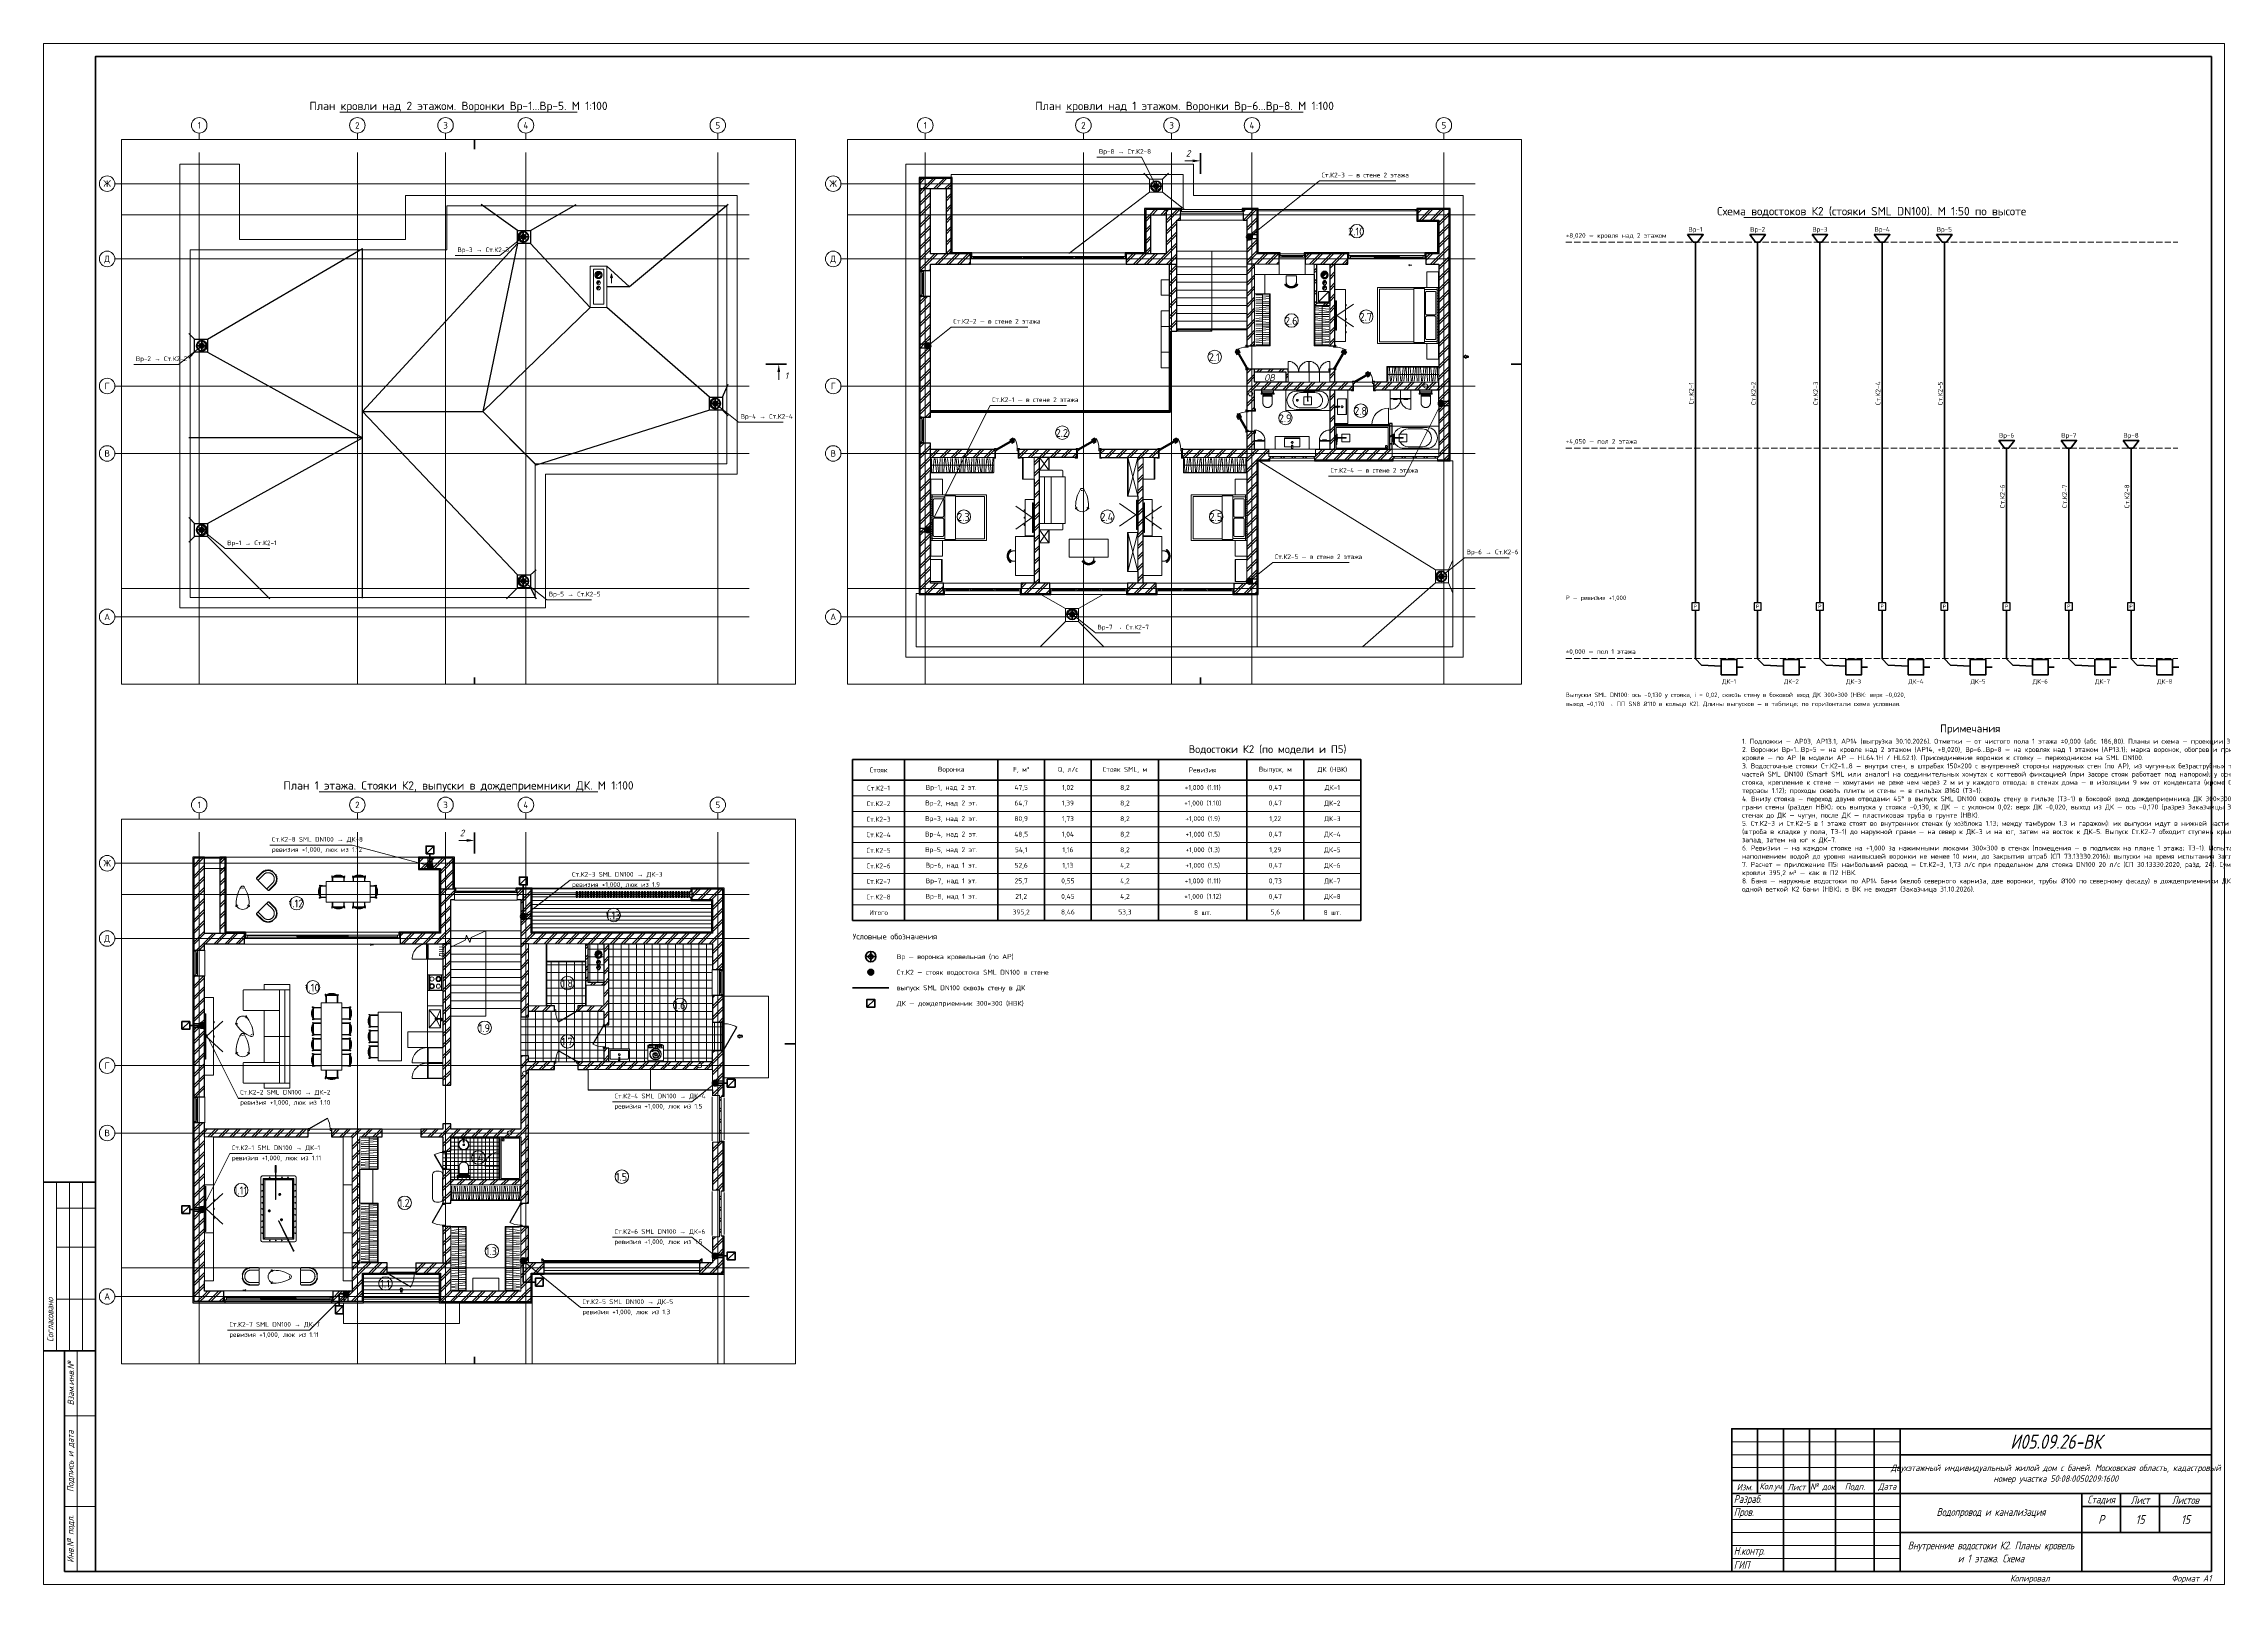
# Paper-space layout 'Лист' of a CAD drawing. Header units: millimetres. Extents: x 0 to 841, y 0 to 594.
# The model-space entities are those that its viewports show. They can reach past a viewport. Long polylines and large blocks are cut down to what shows.
import ezdxf
from ezdxf.enums import TextEntityAlignment as Align

# ---------------------------------------------------------------- set-up
doc = ezdxf.new("R2010")
doc.units = ezdxf.units.MM
for name, pattern in [('ОВ_ШП', [460, 300, -80, 0, -80]), ('ОВ_ШТРИХ', [330, 240, -90]), ('Осевая 12-2-2', [16, 12, -2, 0, -2]), ('Пунктир 2-1_5', [3.5, 2, -1.5]), ('Сверху', [3.96875, 2.38125, -1.5875])]:
    doc.linetypes.add(name, pattern=pattern)
for name, color, linetype, lineweight in [('A-ANNO-NOTE', 8, 'Continuous', 13), ('A-AREA-IDEN', 8, 'Continuous', 13), ('A-COLS', 8, 'Continuous', 13), ('A-DETL', 9, 'Continuous', 13), ('A-DETL-GENF', 9, 'Continuous', 13), ('A-DOOR', 8, 'Continuous', 13), ('A-DOOR-HDLN', 8, 'Пунктир 2-1_5', 13), ('A-FLOR', 9, 'Continuous', 13), ('A-FLOR-PATT', 9, 'Continuous', 13), ('A-GLAZ', 8, 'Continuous', 13), ('A-GLAZ-CURT', 8, 'Continuous', 13), ('A-GLAZ-CWMG', 8, 'Continuous', 13), ('A-WALL', 8, 'Continuous', 13), ('A-WALL-PATT', 8, 'Continuous', 13), ('G-ANNO-SYMB', 8, 'Continuous', 13), ('G-ANNO-TEXT', 8, 'Continuous', 13), ('I-FURN', 9, 'Continuous', 13), ('M-EQPM', 9, 'Continuous', 13), ('P-PIPE', 8, 'Continuous', 13), ('P-SANR-FIXT', 9, 'Continuous', 13), ('S-COLS', 8, 'Continuous', 13), ('S-GRID', 8, 'Continuous', 13), ('S-STRS', 9, 'Continuous', 13), ('АР_подложка', 8, 'Continuous', 13), ('ВК_арматура', 7, 'Continuous', 25), ('ВК_К2', 5, 'Continuous', 50), ('ВК_марки', 7, 'Continuous', 18), ('ВК_оборуд_тонк', 8, 'Continuous', 18), ('ВК_оси', 7, 'Continuous', 13), ('ВК_текст', 7, 'Continuous', 18), ('Рамка', 7, 'Continuous', 50), ('Таблицы', 7, 'Continuous', 18), ('Текст', 7, 'Continuous', 18), ('Тонкие', 8, 'Continuous', 13)]:
    doc.layers.add(name, color=color, linetype=linetype, lineweight=lineweight)
doc.layers.add('ОВ_видовые', color=8, linetype='Continuous', lineweight=13, plot=False)
doc.styles.add('Arial', font='arial.ttf', dxfattribs={"height": 200})
doc.styles.add('GOST', font='isocpeur.ttf', dxfattribs={"width": 0.9})
doc.styles.add('GOST Common', font='GOST_Common.ttf', dxfattribs={"height": 300})
doc.styles.add('GOST_I', font='isocpeur.ttf', dxfattribs={"width": 0.8})
doc.styles.add('ISOCPEUR_I', font='isocpeui.ttf', dxfattribs={"height": 250})
pattern_1 = [(45, (0, 0), (-212.132, 212.132), []), (45, (0, 100), (-212.132, 212.132), [])]
pattern_2 = [(45, (0, 0), (-141.4214, 141.4214), []), (135, (0, 0), (-141.4214, -141.4214), [])]
pattern_3 = [(225, (551.7, -90), (-630, -6e-14), [61.16, -829.8]), (225, (567.4, -49.8), (-630, -6e-14), [180, -710.96]), (225, (525.2, -63.5), (-630, -6e-14), [61.16, -829.8]), (225, (341.7, -187.8), (-630, -6e-14), [61.16, -829.8]), (225, (378.6, -126.4), (-630, -6e-14), [210, -680.96]), (225, (351.5, -125), (-630, -6e-14), [112.5, -778.46]), (225, (176.7, -45), (-630, -6e-14), [124.8, -766.16]), (225, (164.44, -32.75), (-630, -6e-14), [204.13, -686.82]), (225, (118.04, -50.63), (-630, -6e-14), [79.34, -811.62]), (225, (551.7, -420), (-630, -6e-14), [61.16, -829.8]), (225, (550.54, -396.65), (-630, -6e-14), [156.2, -734.76]), (225, (561.5, -357.2), (-630, -6e-14), [112.5, -778.46]), (225, (316.9, -493), (-630, -6e-14), [61.16, -829.8]), (225, (359.2, -426.2), (-630, -6e-14), [217.65, -673.3]), (225, (299.95, -456.94), (-630, -6e-14), [74.67, -816.28]), (225, (131.7, -420), (-630, -6e-14), [112.5, -778.46]), (225, (168.6, -358.6), (-630, -6e-14), [210, -680.96]), (225, (118.04, -380.63), (-630, -6e-14), [79.34, -811.62])]
pattern_4 = [(0, (37041.64, 13610.38), (0, 150), [])]

# ---------------------------------------------------------------- blocks, each defined once
blk = doc.blocks.new('HL64_1H - HL62_1_1-1635294-План кровли')
at = {"layer": 'P-PIPE'}
for p, q in [((2221, 8067), (2220, 8069)), ((2220, 8069), (2221, 8067)), ((2220, 7977), (2221, 7978)), ((2221, 7978), (2220, 7977)), ((2240, 7971), (2240, 7971)), ((2246, 7971), (2246, 7971)), ((2266, 8069), (2266, 8067)), ((2266, 8067), (2266, 8069)), ((2266, 7978), (2266, 7977)), ((2266, 7977), (2266, 7978))]:
    blk.add_line(p, q, dxfattribs=at)
for radius, start, end in [(180, 90, 270), (60, 152.86598, 177.13402), (60, 182.86598, 207.13402), (51.6, 176.66496, 183.33504), (50, 90, 270), (60, 122.86598, 147.13402), (60, 212.86598, 237.13402), (51.6, 146.66496, 153.33504), (51.6, 206.66496, 213.33504), (51.6, 116.66496, 123.33504), (51.6, 236.66496, 243.33504), (60, 92.86598, 105), (60, 255, 267.13402), (51.6, 90, 93.33504), (51.6, 266.66496, 270), (180, 270, 90), (51.6, 86.66496, 90), (50, 270, 90), (51.6, 270, 273.33504), (60, 62.86598, 87.13402), (60, 272.86598, 285), (51.6, 56.66496, 63.33504), (51.6, 296.66496, 303.33504), (60, 32.86598, 57.13402), (60, 302.86598, 327.13402), (51.6, 26.66496, 33.33504), (51.6, 326.66496, 333.33504), (51.6, 356.66496, 3.33504), (60, 15, 27.13402), (60, 332.86598, 357.13402), (60, 2.86598, 13.99698)]:
    blk.add_arc((2243, 8023), radius, start, end, dxfattribs=at)
for points in [[(2183, 8026), (2183, 8026), (2183, 8026), (2184, 8026), (2184, 8026), (2185, 8026), (2185, 8026), (2186, 8026), (2188, 8026), (2191, 8026), (2192, 8026)], [(2192, 8020), (2191, 8020), (2188, 8020), (2186, 8020), (2185, 8020), (2185, 8020), (2184, 8020), (2184, 8020), (2183, 8020), (2183, 8020), (2183, 8020)], [(2197, 8046), (2196, 8046), (2194, 8047), (2193, 8048), (2192, 8049), (2191, 8049), (2191, 8050), (2190, 8050), (2190, 8050), (2190, 8050), (2190, 8050)], [(2190, 7995), (2190, 7995), (2190, 7995), (2190, 7996), (2191, 7996), (2191, 7996), (2192, 7996), (2193, 7997), (2194, 7998), (2196, 7999), (2197, 8000)], [(2193, 8055), (2193, 8055), (2193, 8055), (2193, 8055), (2194, 8055), (2194, 8054), (2195, 8054), (2196, 8054), (2197, 8053), (2199, 8052), (2200, 8051)], [(2200, 7994), (2199, 7994), (2197, 7993), (2196, 7992), (2195, 7991), (2194, 7991), (2194, 7991), (2193, 7990), (2193, 7990), (2193, 7990), (2193, 7990)], [(2215, 8066), (2214, 8067), (2213, 8069), (2212, 8070), (2212, 8071), (2211, 8072), (2211, 8072), (2211, 8073), (2211, 8073), (2211, 8073), (2211, 8073)], [(2211, 7972), (2211, 7972), (2211, 7972), (2211, 7973), (2211, 7973), (2211, 7974), (2212, 7974), (2212, 7975), (2213, 7977), (2214, 7979), (2215, 7980)], [(2216, 8076), (2216, 8076), (2216, 8076), (2216, 8076), (2216, 8075), (2217, 8075), (2217, 8074), (2217, 8073), (2218, 8072), (2219, 8070), (2220, 8069)], [(2220, 7977), (2219, 7976), (2218, 7974), (2217, 7972), (2217, 7971), (2217, 7971), (2216, 7970), (2216, 7970), (2216, 7969), (2216, 7969), (2216, 7969)], [(2240, 8074), (2240, 8075), (2240, 8077), (2240, 8079), (2240, 8080), (2240, 8081), (2240, 8082), (2240, 8082), (2240, 8083), (2240, 8083), (2240, 8083)], [(2240, 7963), (2240, 7963), (2240, 7963), (2240, 7963), (2240, 7964), (2240, 7964), (2240, 7965), (2240, 7966), (2240, 7968), (2240, 7970), (2240, 7971)], [(2246, 8083), (2246, 8083), (2246, 8083), (2246, 8082), (2246, 8082), (2246, 8081), (2246, 8080), (2246, 8079), (2246, 8077), (2246, 8075), (2246, 8074)], [(2246, 7971), (2246, 7970), (2246, 7968), (2246, 7966), (2246, 7965), (2246, 7964), (2246, 7964), (2246, 7963), (2246, 7963), (2246, 7963), (2246, 7963)], [(2266, 8069), (2267, 8070), (2268, 8072), (2269, 8073), (2270, 8074), (2270, 8075), (2270, 8075), (2270, 8076), (2271, 8076), (2271, 8076), (2271, 8076)], [(2271, 7969), (2271, 7969), (2271, 7969), (2270, 7970), (2270, 7970), (2270, 7971), (2270, 7971), (2269, 7972), (2268, 7974), (2267, 7976), (2266, 7977)], [(2276, 8073), (2276, 8073), (2276, 8073), (2276, 8073), (2275, 8072), (2275, 8072), (2275, 8071), (2274, 8070), (2273, 8069), (2272, 8067), (2272, 8066)], [(2272, 7980), (2272, 7979), (2273, 7977), (2274, 7975), (2275, 7974), (2275, 7974), (2275, 7973), (2276, 7973), (2276, 7972), (2276, 7972), (2276, 7972)], [(2286, 8051), (2287, 8052), (2289, 8053), (2291, 8054), (2292, 8054), (2292, 8054), (2293, 8055), (2293, 8055), (2294, 8055), (2294, 8055), (2294, 8055)], [(2294, 7990), (2294, 7990), (2294, 7990), (2293, 7990), (2293, 7991), (2292, 7991), (2292, 7991), (2291, 7992), (2289, 7993), (2287, 7994), (2286, 7994)], [(2297, 8050), (2297, 8050), (2297, 8050), (2296, 8050), (2296, 8050), (2295, 8049), (2295, 8049), (2294, 8048), (2292, 8047), (2290, 8046), (2289, 8046)], [(2289, 8000), (2290, 7999), (2292, 7998), (2294, 7997), (2295, 7996), (2295, 7996), (2296, 7996), (2296, 7996), (2297, 7995), (2297, 7995), (2297, 7995)], [(2295, 8026), (2296, 8026), (2298, 8026), (2300, 8026), (2301, 8026), (2302, 8026), (2302, 8026), (2303, 8026), (2303, 8026), (2303, 8026), (2303, 8026)], [(2303, 8020), (2303, 8020), (2303, 8020), (2303, 8020), (2302, 8020), (2302, 8020), (2301, 8020), (2300, 8020), (2298, 8020), (2296, 8020), (2295, 8020)]]:
    blk.add_open_spline(points, degree=3, knots=[-1, -1, -1, -1, -0.833333, -0.666667, -0.583333, -0.5, -0.416667, -0.333333, -0.166667, 0, 0, 0, 0], dxfattribs=at)
blk = doc.blocks.new('HL64_1H - HL62_1_1-V1-План кровли')
at = {"layer": 'P-PIPE'}
for p, q in [((2221, 15167), (2220, 15169)), ((2220, 15169), (2221, 15167)), ((2266, 15169), (2266, 15167)), ((2266, 15167), (2266, 15169)), ((2220, 15077), (2221, 15078)), ((2221, 15078), (2220, 15077)), ((2266, 15078), (2266, 15077)), ((2266, 15077), (2266, 15078))]:
    blk.add_line(p, q, dxfattribs=at)
for radius, start, end in [(180, 90, 270), (60, 152.86598, 177.13402), (50, 90, 270), (60, 122.86598, 147.13402), (51.6, 146.66496, 153.33504), (51.6, 116.66496, 123.33504), (60, 92.86598, 105), (51.6, 90, 93.33504), (180, 270, 90), (51.6, 86.66496, 90), (50, 270, 90), (60, 62.86598, 87.13402), (51.6, 56.66496, 63.33504), (60, 32.86598, 57.13402), (51.6, 26.66496, 33.33504), (60, 2.86598, 27.13402), (60, 182.86598, 207.13402), (51.6, 176.66496, 183.33504), (60, 212.86598, 237.13402), (51.6, 206.66496, 213.33504), (51.6, 236.66496, 243.33504), (60, 255, 267.13402), (51.6, 266.66496, 270), (51.6, 270, 273.33504), (60, 272.86598, 285), (51.6, 296.66496, 303.33504), (60, 302.86598, 327.13402), (51.6, 326.66496, 333.33504), (51.6, 356.66496, 3.33504), (60, 332.86598, 357.13402)]:
    blk.add_arc((2243, 15123), radius, start, end, dxfattribs=at)
for points, knots in [([(2197, 15146), (2196, 15146), (2194, 15147), (2193, 15148), (2192, 15149), (2191, 15149), (2191, 15150), (2190, 15150), (2190, 15150), (2190, 15150), (2190, 15150)], [-1, -1, -1, -1, -0.833333, -0.666667, -0.583333, -0.5, -0.416667, -0.333333, -0.166667, 0, 0, 0, 0]), ([(2193, 15155), (2193, 15155), (2193, 15155), (2193, 15155), (2194, 15155), (2194, 15154), (2195, 15154), (2196, 15154), (2197, 15153), (2199, 15152), (2200, 15151)], [-1, -1, -1, -1, -0.833333, -0.666667, -0.583333, -0.5, -0.416667, -0.333333, -0.166667, 0, 0, 0, 0]), ([(2215, 15166), (2214, 15167), (2213, 15169), (2212, 15170), (2212, 15171), (2211, 15172), (2211, 15172), (2211, 15173), (2211, 15173), (2211, 15173), (2211, 15173)], [-1, -1, -1, -1, -0.833333, -0.666667, -0.583333, -0.5, -0.416667, -0.333333, -0.166667, 0, 0, 0, 0]), ([(2216, 15176), (2216, 15176), (2216, 15176), (2216, 15176), (2216, 15175), (2217, 15175), (2217, 15174), (2217, 15173), (2218, 15172), (2219, 15170), (2220, 15169)], [-1, -1, -1, -1, -0.833333, -0.666667, -0.583333, -0.5, -0.416667, -0.333333, -0.166667, 0, 0, 0, 0]), ([(2240, 15174), (2240, 15175), (2240, 15177), (2240, 15179), (2240, 15180), (2240, 15181), (2240, 15182), (2240, 15182), (2240, 15183), (2240, 15183), (2240, 15183)], [-1, -1, -1, -1, -0.833333, -0.666667, -0.583333, -0.5, -0.416667, -0.333333, -0.166667, 0, 0, 0, 0]), ([(2246, 15183), (2246, 15183), (2246, 15183), (2246, 15182), (2246, 15182), (2246, 15181), (2246, 15180), (2246, 15179), (2246, 15177), (2246, 15175), (2246, 15174)], [-1, -1, -1, -1, -0.833333, -0.666667, -0.583333, -0.5, -0.416667, -0.333333, -0.166667, 0, 0, 0, 0]), ([(2266, 15169), (2267, 15170), (2268, 15172), (2269, 15173), (2270, 15174), (2270, 15175), (2270, 15175), (2270, 15176), (2271, 15176), (2271, 15176), (2271, 15176)], [-1, -1, -1, -1, -0.833333, -0.666667, -0.583333, -0.5, -0.416667, -0.333333, -0.166667, 0, 0, 0, 0]), ([(2276, 15173), (2276, 15173), (2276, 15173), (2276, 15173), (2275, 15172), (2275, 15172), (2275, 15171), (2274, 15170), (2273, 15169), (2272, 15167), (2272, 15166)], [-1, -1, -1, -1, -0.833333, -0.666667, -0.583333, -0.5, -0.416667, -0.333333, -0.166667, 0, 0, 0, 0]), ([(2286, 15151), (2287, 15152), (2289, 15153), (2291, 15154), (2292, 15154), (2292, 15154), (2293, 15155), (2293, 15155), (2294, 15155), (2294, 15155), (2294, 15155)], [-1, -1, -1, -1, -0.833333, -0.666667, -0.583333, -0.5, -0.416667, -0.333333, -0.166667, 0, 0, 0, 0]), ([(2297, 15150), (2297, 15150), (2297, 15150), (2296, 15150), (2296, 15150), (2295, 15149), (2295, 15149), (2294, 15148), (2292, 15147), (2290, 15146), (2289, 15146)], [-1, -1, -1, -1, -0.833333, -0.666667, -0.583333, -0.5, -0.416667, -0.333333, -0.166667, 0, 0, 0, 0]), ([(2183, 15126), (2183, 15126), (2183, 15126), (2184, 15126), (2184, 15126), (2185, 15126), (2185, 15126), (2186, 15126), (2188, 15126), (2191, 15126), (2192, 15126)], [-1, -1, -1, -1, -0.833333, -0.666667, -0.583333, -0.5, -0.416667, -0.333333, -0.166667, 0, 0, 0, 0]), ([(2192, 15120), (2191, 15120), (2188, 15120), (2186, 15120), (2185, 15120), (2185, 15120), (2184, 15120), (2184, 15120), (2183, 15120), (2183, 15120), (2183, 15120)], [-1, -1, -1, -1, -0.833333, -0.666667, -0.583333, -0.5, -0.416667, -0.333333, -0.166667, 0, 0, 0, 0]), ([(2190, 15095), (2190, 15095), (2190, 15095), (2190, 15096), (2191, 15096), (2191, 15096), (2192, 15096), (2192, 15097), (2192, 15097)], [-1, -1, -1, -1, -0.8333333, -0.6666667, -0.5833333, -0.5, -0.4166667, -0.3413759, -0.3413759, -0.3413759, -0.3413759]), ([(2200, 15094), (2199, 15094), (2197, 15093), (2196, 15092), (2195, 15091), (2194, 15091), (2194, 15091), (2193, 15090), (2193, 15090), (2193, 15090), (2193, 15090)], [-1, -1, -1, -1, -0.833333, -0.666667, -0.583333, -0.5, -0.416667, -0.333333, -0.166667, 0, 0, 0, 0]), ([(2211, 15072), (2211, 15072), (2211, 15072), (2211, 15073), (2211, 15073), (2211, 15074), (2212, 15074), (2212, 15075), (2213, 15077), (2214, 15079), (2215, 15080)], [-1, -1, -1, -1, -0.833333, -0.666667, -0.583333, -0.5, -0.416667, -0.333333, -0.166667, 0, 0, 0, 0]), ([(2220, 15077), (2219, 15076), (2218, 15074), (2217, 15072), (2217, 15071), (2217, 15071), (2216, 15070), (2216, 15070), (2216, 15069), (2216, 15069), (2216, 15069)], [-1, -1, -1, -1, -0.833333, -0.666667, -0.583333, -0.5, -0.416667, -0.333333, -0.166667, 0, 0, 0, 0]), ([(2240, 15063), (2240, 15063), (2240, 15063), (2240, 15063), (2240, 15064), (2240, 15064), (2240, 15065), (2240, 15066), (2240, 15068), (2240, 15070), (2240, 15071)], [-1, -1, -1, -1, -0.833333, -0.666667, -0.583333, -0.5, -0.416667, -0.333333, -0.166667, 0, 0, 0, 0]), ([(2246, 15071), (2246, 15070), (2246, 15068), (2246, 15066), (2246, 15065), (2246, 15064), (2246, 15064), (2246, 15063), (2246, 15063), (2246, 15063), (2246, 15063)], [-1, -1, -1, -1, -0.833333, -0.666667, -0.583333, -0.5, -0.416667, -0.333333, -0.166667, 0, 0, 0, 0]), ([(2271, 15069), (2271, 15069), (2271, 15069), (2270, 15070), (2270, 15070), (2270, 15071), (2270, 15071), (2269, 15072), (2268, 15074), (2267, 15076), (2266, 15077)], [-1, -1, -1, -1, -0.833333, -0.666667, -0.583333, -0.5, -0.416667, -0.333333, -0.166667, 0, 0, 0, 0]), ([(2272, 15080), (2272, 15079), (2273, 15077), (2274, 15075), (2275, 15074), (2275, 15074), (2275, 15073), (2276, 15073), (2276, 15072), (2276, 15072), (2276, 15072)], [-1, -1, -1, -1, -0.833333, -0.666667, -0.583333, -0.5, -0.416667, -0.333333, -0.166667, 0, 0, 0, 0]), ([(2294, 15090), (2294, 15090), (2294, 15090), (2293, 15090), (2293, 15091), (2292, 15091), (2292, 15091), (2291, 15092), (2289, 15093), (2287, 15094), (2286, 15094)], [-1, -1, -1, -1, -0.833333, -0.666667, -0.583333, -0.5, -0.416667, -0.333333, -0.166667, 0, 0, 0, 0]), ([(2294, 15097), (2294, 15097), (2295, 15096), (2295, 15096), (2296, 15096), (2296, 15096), (2297, 15095), (2297, 15095), (2297, 15095)], [-0.6586241, -0.6586241, -0.6586241, -0.6586241, -0.5833333, -0.5, -0.4166667, -0.3333333, -0.1666667, 0, 0, 0, 0]), ([(2295, 15126), (2296, 15126), (2298, 15126), (2300, 15126), (2301, 15126), (2302, 15126), (2302, 15126), (2303, 15126), (2303, 15126), (2303, 15126), (2303, 15126)], [-1, -1, -1, -1, -0.833333, -0.666667, -0.583333, -0.5, -0.416667, -0.333333, -0.166667, 0, 0, 0, 0]), ([(2303, 15120), (2303, 15120), (2303, 15120), (2303, 15120), (2302, 15120), (2302, 15120), (2301, 15120), (2300, 15120), (2298, 15120), (2296, 15120), (2295, 15120)], [-1, -1, -1, -1, -0.833333, -0.666667, -0.583333, -0.5, -0.416667, -0.333333, -0.166667, 0, 0, 0, 0])]:
    blk.add_open_spline(points, degree=3, knots=knots, dxfattribs=at)
for points in [[(2192, 15097), (2193, 15097), (2194, 15098), (2196, 15099), (2197, 15100)], [(2289, 15100), (2290, 15099), (2292, 15098), (2293, 15097), (2294, 15097)]]:
    blk.add_open_spline(points, degree=3, dxfattribs=at)
blk = doc.blocks.new('HL64_1H - HL62_1_1-V2-План кровли')
at = {"layer": 'P-PIPE'}
for p, q in [((14671, 19367), (14670, 19369)), ((14670, 19369), (14671, 19367)), ((14716, 19369), (14716, 19367)), ((14716, 19367), (14716, 19369)), ((14670, 19277), (14671, 19278)), ((14671, 19278), (14670, 19277)), ((14716, 19278), (14716, 19277)), ((14716, 19277), (14716, 19278))]:
    blk.add_line(p, q, dxfattribs=at)
for radius, start, end in [(180, 90, 270), (60, 152.86598, 177.13402), (50, 90, 270), (60, 122.86598, 147.13402), (51.6, 146.66496, 153.33504), (51.6, 116.66496, 123.33504), (60, 92.86598, 105), (51.6, 90, 93.33504), (180, 270, 90), (51.6, 86.66496, 90), (50, 270, 90), (60, 62.86598, 87.13402), (51.6, 56.66496, 63.33504), (60, 32.86598, 57.13402), (51.6, 26.66496, 33.33504), (60, 2.86598, 27.13402), (60, 183.20217, 207.13402), (51.6, 176.66496, 183.33504), (60, 212.86598, 237.13402), (51.6, 206.66496, 213.33504), (51.6, 236.66496, 243.33504), (60, 255, 267.13402), (51.6, 266.66496, 270), (51.6, 270, 273.33504), (60, 272.86598, 285), (51.6, 296.66496, 303.33504), (60, 302.86598, 327.13402), (51.6, 326.66496, 333.33504), (51.6, 356.66496, 3.33504), (60, 332.86598, 357.13402)]:
    blk.add_arc((14693, 19323), radius, start, end, dxfattribs=at)
for points in [[(14647, 19346), (14646, 19346), (14644, 19347), (14643, 19348), (14642, 19349), (14641, 19349), (14641, 19350), (14640, 19350), (14640, 19350), (14640, 19350), (14640, 19350)], [(14643, 19355), (14643, 19355), (14643, 19355), (14643, 19355), (14644, 19355), (14644, 19354), (14645, 19354), (14646, 19354), (14647, 19353), (14649, 19352), (14650, 19351)], [(14665, 19366), (14664, 19367), (14663, 19369), (14662, 19370), (14662, 19371), (14661, 19372), (14661, 19372), (14661, 19373), (14661, 19373), (14661, 19373), (14661, 19373)], [(14666, 19376), (14666, 19376), (14666, 19376), (14666, 19376), (14666, 19375), (14667, 19375), (14667, 19374), (14667, 19373), (14668, 19372), (14669, 19370), (14670, 19369)], [(14690, 19374), (14690, 19375), (14690, 19377), (14690, 19379), (14690, 19380), (14690, 19381), (14690, 19382), (14690, 19382), (14690, 19383), (14690, 19383), (14690, 19383)], [(14696, 19383), (14696, 19383), (14696, 19383), (14696, 19382), (14696, 19382), (14696, 19381), (14696, 19380), (14696, 19379), (14696, 19377), (14696, 19375), (14696, 19374)], [(14716, 19369), (14717, 19370), (14718, 19372), (14719, 19373), (14720, 19374), (14720, 19375), (14720, 19375), (14720, 19376), (14721, 19376), (14721, 19376), (14721, 19376)], [(14726, 19373), (14726, 19373), (14726, 19373), (14726, 19373), (14725, 19372), (14725, 19372), (14725, 19371), (14724, 19370), (14723, 19369), (14722, 19367), (14722, 19366)], [(14736, 19351), (14737, 19352), (14739, 19353), (14741, 19354), (14742, 19354), (14742, 19354), (14743, 19355), (14743, 19355), (14744, 19355), (14744, 19355), (14744, 19355)], [(14747, 19350), (14747, 19350), (14747, 19350), (14746, 19350), (14746, 19350), (14745, 19349), (14745, 19349), (14744, 19348), (14742, 19347), (14740, 19346), (14739, 19346)], [(14633, 19326), (14633, 19326), (14633, 19326), (14634, 19326), (14634, 19326), (14635, 19326), (14635, 19326), (14636, 19326), (14638, 19326), (14641, 19326), (14642, 19326)], [(14642, 19320), (14641, 19320), (14638, 19320), (14636, 19320), (14635, 19320), (14635, 19320), (14634, 19320), (14634, 19320), (14633, 19320), (14633, 19320), (14633, 19320)], [(14640, 19295), (14640, 19295), (14640, 19295), (14640, 19296), (14641, 19296), (14641, 19296), (14642, 19296), (14643, 19297), (14644, 19298), (14646, 19299), (14647, 19300)], [(14650, 19294), (14649, 19294), (14647, 19293), (14646, 19292), (14645, 19291), (14644, 19291), (14644, 19291), (14643, 19290), (14643, 19290), (14643, 19290), (14643, 19290)], [(14661, 19272), (14661, 19272), (14661, 19272), (14661, 19273), (14661, 19273), (14661, 19274), (14662, 19274), (14662, 19275), (14663, 19277), (14664, 19279), (14665, 19280)], [(14670, 19277), (14669, 19276), (14668, 19274), (14667, 19272), (14667, 19271), (14667, 19271), (14666, 19270), (14666, 19270), (14666, 19269), (14666, 19269), (14666, 19269)], [(14690, 19263), (14690, 19263), (14690, 19263), (14690, 19263), (14690, 19264), (14690, 19264), (14690, 19265), (14690, 19266), (14690, 19268), (14690, 19270), (14690, 19271)], [(14696, 19271), (14696, 19270), (14696, 19268), (14696, 19266), (14696, 19265), (14696, 19264), (14696, 19264), (14696, 19263), (14696, 19263), (14696, 19263), (14696, 19263)], [(14721, 19269), (14721, 19269), (14721, 19269), (14720, 19270), (14720, 19270), (14720, 19271), (14720, 19271), (14719, 19272), (14718, 19274), (14717, 19276), (14716, 19277)], [(14722, 19280), (14722, 19279), (14723, 19277), (14724, 19275), (14725, 19274), (14725, 19274), (14725, 19273), (14726, 19273), (14726, 19272), (14726, 19272), (14726, 19272)], [(14744, 19290), (14744, 19290), (14744, 19290), (14743, 19290), (14743, 19291), (14742, 19291), (14742, 19291), (14741, 19292), (14739, 19293), (14737, 19294), (14736, 19294)], [(14739, 19300), (14740, 19299), (14742, 19298), (14744, 19297), (14745, 19296), (14745, 19296), (14746, 19296), (14746, 19296), (14747, 19295), (14747, 19295), (14747, 19295)], [(14745, 19326), (14746, 19326), (14748, 19326), (14750, 19326), (14751, 19326), (14752, 19326), (14752, 19326), (14753, 19326), (14753, 19326), (14753, 19326), (14753, 19326)], [(14753, 19320), (14753, 19320), (14753, 19320), (14753, 19320), (14752, 19320), (14752, 19320), (14751, 19320), (14750, 19320), (14748, 19320), (14746, 19320), (14745, 19320)]]:
    blk.add_open_spline(points, degree=3, knots=[-1, -1, -1, -1, -0.833333, -0.666667, -0.583333, -0.5, -0.416667, -0.333333, -0.166667, 0, 0, 0, 0], dxfattribs=at)
blk = doc.blocks.new('HL64_1H - HL62_1_1-V3-План кровли')
at = {"layer": 'P-PIPE'}
for p, q in [((22071, 12942), (22070, 12944)), ((22070, 12944), (22071, 12942)), ((22070, 12852), (22071, 12853)), ((22071, 12853), (22070, 12852)), ((22116, 12944), (22116, 12942)), ((22116, 12942), (22116, 12944)), ((22116, 12853), (22116, 12852)), ((22116, 12852), (22116, 12853))]:
    blk.add_line(p, q, dxfattribs=at)
for radius, start, end in [(180, 90, 270), (60, 152.86598, 177.13402), (60, 182.86598, 207.13402), (51.6, 176.66496, 183.33504), (50, 90, 270), (60, 122.86598, 147.13402), (60, 212.86598, 237.13402), (51.6, 146.66496, 153.33504), (51.6, 206.66496, 213.33504), (51.6, 116.66496, 123.33504), (51.6, 236.66496, 243.33504), (60, 92.86598, 105), (60, 255, 267.13402), (51.6, 90, 93.33504), (51.6, 266.66496, 270), (180, 270, 90), (51.6, 86.66496, 90), (50, 270, 90), (51.6, 270, 273.33504), (60, 62.86598, 87.13402), (60, 272.86598, 285), (51.6, 56.66496, 63.33504), (51.6, 296.66496, 303.33504), (60, 32.86598, 57.13402), (60, 302.86598, 327.13402), (51.6, 26.66496, 33.33504), (51.6, 326.66496, 333.33504), (51.6, 356.66496, 3.33504), (60, 2.86598, 27.13402), (60, 332.86598, 357.13402)]:
    blk.add_arc((22093, 12898), radius, start, end, dxfattribs=at)
for points in [[(22033, 12901), (22033, 12901), (22033, 12901), (22034, 12901), (22034, 12901), (22035, 12901), (22035, 12901), (22036, 12901), (22038, 12901), (22041, 12901), (22042, 12901)], [(22042, 12895), (22041, 12895), (22038, 12895), (22036, 12895), (22035, 12895), (22035, 12895), (22034, 12895), (22034, 12895), (22033, 12895), (22033, 12895), (22033, 12895)], [(22047, 12921), (22046, 12921), (22044, 12922), (22043, 12923), (22042, 12924), (22041, 12924), (22041, 12925), (22040, 12925), (22040, 12925), (22040, 12925), (22040, 12925)], [(22040, 12870), (22040, 12870), (22040, 12870), (22040, 12871), (22041, 12871), (22041, 12871), (22042, 12871), (22043, 12872), (22044, 12873), (22046, 12874), (22047, 12875)], [(22043, 12930), (22043, 12930), (22043, 12930), (22043, 12930), (22044, 12930), (22044, 12929), (22045, 12929), (22046, 12929), (22047, 12928), (22049, 12927), (22050, 12926)], [(22050, 12869), (22049, 12869), (22047, 12868), (22046, 12867), (22045, 12866), (22044, 12866), (22044, 12866), (22043, 12865), (22043, 12865), (22043, 12865), (22043, 12865)], [(22065, 12941), (22064, 12942), (22063, 12944), (22062, 12945), (22062, 12946), (22061, 12947), (22061, 12947), (22061, 12948), (22061, 12948), (22061, 12948), (22061, 12948)], [(22061, 12847), (22061, 12847), (22061, 12847), (22061, 12848), (22061, 12848), (22061, 12849), (22062, 12849), (22062, 12850), (22063, 12852), (22064, 12854), (22065, 12855)], [(22066, 12951), (22066, 12951), (22066, 12951), (22066, 12951), (22066, 12950), (22067, 12950), (22067, 12949), (22067, 12948), (22068, 12947), (22069, 12945), (22070, 12944)], [(22070, 12852), (22069, 12851), (22068, 12849), (22067, 12847), (22067, 12846), (22067, 12846), (22066, 12845), (22066, 12845), (22066, 12844), (22066, 12844), (22066, 12844)], [(22090, 12949), (22090, 12950), (22090, 12952), (22090, 12954), (22090, 12955), (22090, 12956), (22090, 12957), (22090, 12957), (22090, 12958), (22090, 12958), (22090, 12958)], [(22090, 12838), (22090, 12838), (22090, 12838), (22090, 12838), (22090, 12839), (22090, 12839), (22090, 12840), (22090, 12841), (22090, 12843), (22090, 12845), (22090, 12846)], [(22096, 12958), (22096, 12958), (22096, 12958), (22096, 12957), (22096, 12957), (22096, 12956), (22096, 12955), (22096, 12954), (22096, 12952), (22096, 12950), (22096, 12949)], [(22096, 12846), (22096, 12845), (22096, 12843), (22096, 12841), (22096, 12840), (22096, 12839), (22096, 12839), (22096, 12838), (22096, 12838), (22096, 12838), (22096, 12838)], [(22116, 12944), (22117, 12945), (22118, 12947), (22119, 12948), (22120, 12949), (22120, 12950), (22120, 12950), (22120, 12951), (22121, 12951), (22121, 12951), (22121, 12951)], [(22121, 12844), (22121, 12844), (22121, 12844), (22120, 12845), (22120, 12845), (22120, 12846), (22120, 12846), (22119, 12847), (22118, 12849), (22117, 12851), (22116, 12852)], [(22126, 12948), (22126, 12948), (22126, 12948), (22126, 12948), (22125, 12947), (22125, 12947), (22125, 12946), (22124, 12945), (22123, 12944), (22122, 12942), (22122, 12941)], [(22122, 12855), (22122, 12854), (22123, 12852), (22124, 12850), (22125, 12849), (22125, 12849), (22125, 12848), (22126, 12848), (22126, 12847), (22126, 12847), (22126, 12847)], [(22136, 12926), (22137, 12927), (22139, 12928), (22141, 12929), (22142, 12929), (22142, 12929), (22143, 12930), (22143, 12930), (22144, 12930), (22144, 12930), (22144, 12930)], [(22144, 12865), (22144, 12865), (22144, 12865), (22143, 12865), (22143, 12866), (22142, 12866), (22142, 12866), (22141, 12867), (22139, 12868), (22137, 12869), (22136, 12869)], [(22147, 12925), (22147, 12925), (22147, 12925), (22146, 12925), (22146, 12925), (22145, 12924), (22145, 12924), (22144, 12923), (22142, 12922), (22140, 12921), (22139, 12921)], [(22139, 12875), (22140, 12874), (22142, 12873), (22144, 12872), (22145, 12871), (22145, 12871), (22146, 12871), (22146, 12871), (22147, 12870), (22147, 12870), (22147, 12870)], [(22145, 12901), (22146, 12901), (22148, 12901), (22150, 12901), (22151, 12901), (22152, 12901), (22152, 12901), (22153, 12901), (22153, 12901), (22153, 12901), (22153, 12901)], [(22153, 12895), (22153, 12895), (22153, 12895), (22153, 12895), (22152, 12895), (22152, 12895), (22151, 12895), (22150, 12895), (22148, 12895), (22146, 12895), (22145, 12895)]]:
    blk.add_open_spline(points, degree=3, knots=[-1, -1, -1, -1, -0.833333, -0.666667, -0.583333, -0.5, -0.416667, -0.333333, -0.166667, 0, 0, 0, 0], dxfattribs=at)
blk = doc.blocks.new('HL64_1H - HL62_1_1-V4-План кровли')
at = {"layer": 'P-PIPE'}
for p, q in [((14671, 6092), (14670, 6094)), ((14670, 6094), (14671, 6092)), ((14670, 6002), (14671, 6003)), ((14671, 6003), (14670, 6002)), ((14716, 6094), (14716, 6092)), ((14716, 6092), (14716, 6094)), ((14716, 6003), (14716, 6002)), ((14716, 6002), (14716, 6003))]:
    blk.add_line(p, q, dxfattribs=at)
for radius, start, end in [(180, 90, 270), (60, 152.86598, 177.13402), (60, 182.86598, 207.13402), (51.6, 176.66496, 183.33504), (60, 122.86598, 147.13402), (50, 168.21442, 270), (60, 212.86598, 237.13402), (50, 90, 167.14286), (51.6, 146.66496, 153.33504), (51.6, 206.66496, 213.33504), (51.6, 116.66496, 123.33504), (51.6, 236.66496, 243.33504), (60, 92.86598, 105), (60, 255, 267.13402), (51.6, 90, 93.33504), (51.6, 266.66496, 270), (180, 270, 90), (51.6, 86.66496, 90), (50, 12.85714, 90), (50, 270, 11.78558), (51.6, 270, 273.33504), (60, 62.86598, 87.13402), (60, 272.86598, 285), (51.6, 56.66496, 63.33504), (51.6, 296.66496, 303.33504), (60, 32.86598, 57.13402), (60, 302.86598, 327.13402), (51.6, 26.66496, 33.33504), (51.6, 326.66496, 333.33504), (51.6, 356.66496, 3.33504), (60, 2.86598, 27.13402), (60, 332.86598, 357.13402)]:
    blk.add_arc((14693, 6048), radius, start, end, dxfattribs=at)
for points in [[(14633, 6051), (14633, 6051), (14633, 6051), (14634, 6051), (14634, 6051), (14635, 6051), (14635, 6051), (14636, 6051), (14638, 6051), (14641, 6051), (14642, 6051)], [(14642, 6045), (14641, 6045), (14638, 6045), (14636, 6045), (14635, 6045), (14635, 6045), (14634, 6045), (14634, 6045), (14633, 6045), (14633, 6045), (14633, 6045)], [(14647, 6071), (14646, 6071), (14644, 6072), (14643, 6073), (14642, 6074), (14641, 6074), (14641, 6075), (14640, 6075), (14640, 6075), (14640, 6075), (14640, 6075)], [(14640, 6020), (14640, 6020), (14640, 6020), (14640, 6021), (14641, 6021), (14641, 6021), (14642, 6021), (14643, 6022), (14644, 6023), (14646, 6024), (14647, 6025)], [(14643, 6080), (14643, 6080), (14643, 6080), (14643, 6080), (14644, 6080), (14644, 6079), (14645, 6079), (14646, 6079), (14647, 6078), (14649, 6077), (14650, 6076)], [(14650, 6019), (14649, 6019), (14647, 6018), (14646, 6017), (14645, 6016), (14644, 6016), (14644, 6016), (14643, 6015), (14643, 6015), (14643, 6015), (14643, 6015)], [(14665, 6091), (14664, 6092), (14663, 6094), (14662, 6095), (14662, 6096), (14661, 6097), (14661, 6097), (14661, 6098), (14661, 6098), (14661, 6098), (14661, 6098)], [(14661, 5997), (14661, 5997), (14661, 5997), (14661, 5998), (14661, 5998), (14661, 5999), (14662, 5999), (14662, 6000), (14663, 6002), (14664, 6004), (14665, 6005)], [(14666, 6101), (14666, 6101), (14666, 6101), (14666, 6101), (14666, 6100), (14667, 6100), (14667, 6099), (14667, 6098), (14668, 6097), (14669, 6095), (14670, 6094)], [(14670, 6002), (14669, 6001), (14668, 5999), (14667, 5997), (14667, 5996), (14667, 5996), (14666, 5995), (14666, 5995), (14666, 5994), (14666, 5994), (14666, 5994)], [(14690, 6099), (14690, 6100), (14690, 6102), (14690, 6104), (14690, 6105), (14690, 6106), (14690, 6107), (14690, 6107), (14690, 6108), (14690, 6108), (14690, 6108)], [(14690, 5988), (14690, 5988), (14690, 5988), (14690, 5988), (14690, 5989), (14690, 5989), (14690, 5990), (14690, 5991), (14690, 5993), (14690, 5995), (14690, 5996)], [(14696, 6108), (14696, 6108), (14696, 6108), (14696, 6107), (14696, 6107), (14696, 6106), (14696, 6105), (14696, 6104), (14696, 6102), (14696, 6100), (14696, 6099)], [(14696, 5996), (14696, 5995), (14696, 5993), (14696, 5991), (14696, 5990), (14696, 5989), (14696, 5989), (14696, 5988), (14696, 5988), (14696, 5988), (14696, 5988)], [(14716, 6094), (14717, 6095), (14718, 6097), (14719, 6098), (14720, 6099), (14720, 6100), (14720, 6100), (14720, 6101), (14721, 6101), (14721, 6101), (14721, 6101)], [(14721, 5994), (14721, 5994), (14721, 5994), (14720, 5995), (14720, 5995), (14720, 5996), (14720, 5996), (14719, 5997), (14718, 5999), (14717, 6001), (14716, 6002)], [(14726, 6098), (14726, 6098), (14726, 6098), (14726, 6098), (14725, 6097), (14725, 6097), (14725, 6096), (14724, 6095), (14723, 6094), (14722, 6092), (14722, 6091)], [(14722, 6005), (14722, 6004), (14723, 6002), (14724, 6000), (14725, 5999), (14725, 5999), (14725, 5998), (14726, 5998), (14726, 5997), (14726, 5997), (14726, 5997)], [(14736, 6076), (14737, 6077), (14739, 6078), (14741, 6079), (14742, 6079), (14742, 6079), (14743, 6080), (14743, 6080), (14744, 6080), (14744, 6080), (14744, 6080)], [(14744, 6015), (14744, 6015), (14744, 6015), (14743, 6015), (14743, 6016), (14742, 6016), (14742, 6016), (14741, 6017), (14739, 6018), (14737, 6019), (14736, 6019)], [(14747, 6075), (14747, 6075), (14747, 6075), (14746, 6075), (14746, 6075), (14745, 6074), (14745, 6074), (14744, 6073), (14742, 6072), (14740, 6071), (14739, 6071)], [(14739, 6025), (14740, 6024), (14742, 6023), (14744, 6022), (14745, 6021), (14745, 6021), (14746, 6021), (14746, 6021), (14747, 6020), (14747, 6020), (14747, 6020)], [(14745, 6051), (14746, 6051), (14748, 6051), (14750, 6051), (14751, 6051), (14752, 6051), (14752, 6051), (14753, 6051), (14753, 6051), (14753, 6051), (14753, 6051)], [(14753, 6045), (14753, 6045), (14753, 6045), (14753, 6045), (14752, 6045), (14752, 6045), (14751, 6045), (14750, 6045), (14748, 6045), (14746, 6045), (14745, 6045)]]:
    blk.add_open_spline(points, degree=3, knots=[-1, -1, -1, -1, -0.833333, -0.666667, -0.583333, -0.5, -0.416667, -0.333333, -0.166667, 0, 0, 0, 0], dxfattribs=at)
blk = doc.blocks.new('Стрелка - Без точки 200-1652964-План кровли')
at = {"layer": 'A-DETL-GENF'}
blk.add_hatch(color=256, dxfattribs=at).paths.add_polyline_path([(32, 40), (39, 21), (42, 0), (39, -21), (32, -40), (182, 0)])
for p, q in [((-182, 0), (182, 0)), ((182, 0), (32, 40)), ((32, -40), (182, 0))]:
    blk.add_line(p, q, dxfattribs=at)
blk.add_arc((-44, 0), 85.8, 332.05661, 27.94339, dxfattribs=at)
blk = doc.blocks.new('Разрез - Номер сзади-3578-План кровли')
at = {"layer": 'G-ANNO-SYMB'}
blk.add_hatch(color=256, dxfattribs=at).paths.add_polyline_path([(2.47, -3), (3, 0), (3.53, -3)])
at = {"layer": 'G-ANNO-SYMB', "lineweight": 40}
blk.add_line((0, 0), (8, 0), dxfattribs=at)
at = {"layer": 'G-ANNO-SYMB'}
blk.add_line((3, -3), (3, -6), dxfattribs=at)
blk = doc.blocks.new('Разрез - Номер спереди-3576-План кровли')
at = {"layer": 'G-ANNO-SYMB'}
blk.add_hatch(color=256, dxfattribs=at).paths.add_polyline_path([(2.47, -3), (3, 0), (3.53, -3)])
at = {"layer": 'G-ANNO-SYMB', "lineweight": 40}
blk.add_line((0, 0), (8, 0), dxfattribs=at)
at = {"layer": 'G-ANNO-SYMB'}
blk.add_line((3, -3), (3, -6), dxfattribs=at)
blk = doc.blocks.new('АР_k2roof2')
at = {"layer": 'A-DETL-GENF'}
for points in [[(17497, 17782), (17639, 17923), (17618, 17939), (17594, 17949), (17568, 17953), (17542, 17949), (17518, 17939), (17497, 17923), (17482, 17903), (17472, 17879), (17468, 17853), (17472, 17827), (17482, 17803)], [(17517, 17501), (17620, 17604), (17605, 17616), (17587, 17623), (17568, 17626), (17549, 17623), (17532, 17616), (17516, 17604), (17505, 17589), (17498, 17572), (17495, 17553), (17498, 17534), (17505, 17516)], [(17517, 17301), (17620, 17404), (17605, 17416), (17587, 17423), (17568, 17426), (17549, 17423), (17532, 17416), (17517, 17404), (17505, 17389), (17498, 17372), (17495, 17353), (17498, 17334), (17505, 17316)]]:
    blk.add_hatch(color=256, dxfattribs=at).paths.add_polyline_path(points)
at = {"layer": 'A-COLS'}
for centre, radius, start, end in [((17568, 17853), 140, 90, 270), ((17568, 17853), 138, 90, 270), ((17568, 17853), 138, 90, 270), ((17568, 17853), 100, 90, 270), ((17568, 17853), 100, 90, 270), ((17568, 17853), 98, 90, 270), ((17568, 17853), 140, 270, 90), ((17568, 17853), 138, 270, 90), ((17568, 17853), 138, 270, 90), ((17568, 17853), 100, 270, 90), ((17568, 17853), 100, 270, 90), ((17568, 17853), 98, 270, 90), ((17568, 17553), 75, 90, 270), ((17568, 17353), 75, 90, 270), ((17568, 17553), 73, 90, 270), ((17568, 17353), 73, 90, 270), ((17568, 17553), 75, 270, 90), ((17568, 17553), 73, 270, 90), ((17568, 17353), 75, 270, 90), ((17568, 17353), 73, 270, 90)]:
    blk.add_arc(centre, radius, start, end, dxfattribs=at)
at = {"layer": 'A-DETL', "color": 1, "lineweight": 25, "true_color": 0xff0000}
for p, q in [((14443, 19573), (13043, 20573)), ((14943, 19573), (16703, 20573)), ((22568, 20573), (18763, 17398)), ((14443, 19573), (14943, 19573)), ((14443, 19073), (14443, 19573)), ((14943, 19573), (14943, 19073)), ((2493, 15373), (8468, 18873)), ((14443, 19073), (8468, 12585)), ((8468, 5388), (8468, 18873)), ((14443, 19073), (13106, 12585)), ((14943, 19073), (14443, 19073)), ((14943, 19073), (17248, 16603)), ((17888, 18193), (18763, 17398)), ((18763, 17398), (17888, 17398)), ((17248, 16603), (13106, 12585)), ((21843, 13148), (17888, 16603)), ((1993, 15373), (1768, 15598)), ((1993, 15373), (2493, 15373)), ((1993, 14873), (1993, 15373)), ((2493, 15373), (2493, 14873)), ((1993, 14873), (1768, 14648)), ((2493, 14873), (1993, 14873)), ((2493, 14873), (8468, 11573)), ((22343, 13148), (22568, 13638)), ((21843, 12648), (15168, 10523)), ((21843, 13148), (22343, 13148)), ((21843, 12648), (21843, 13148)), ((22343, 12648), (21843, 12648)), ((22343, 13148), (22343, 12648)), ((22343, 12648), (22568, 12423)), ((8468, 12585), (13106, 12585)), ((14443, 6298), (8468, 12585)), ((15168, 10523), (13106, 12585)), ((8468, 11573), (1768, 11573)), ((2493, 8273), (8468, 11573)), ((1993, 8273), (1768, 8498)), ((1993, 7773), (1768, 7548)), ((1993, 8273), (2493, 8273)), ((1993, 7773), (1993, 8273)), ((2493, 7773), (1993, 7773)), ((2493, 8273), (2493, 7773)), ((2493, 7773), (4893, 5373)), ((14443, 6298), (14943, 6298)), ((14443, 5798), (14443, 6298)), ((14943, 6298), (15168, 6490)), ((14943, 6298), (14943, 5798)), ((14443, 5798), (14018, 5373)), ((14943, 5798), (14443, 5798)), ((14943, 5798), (15168, 5373))]:
    blk.add_line(p, q, dxfattribs=at)
at = {"layer": 'A-DETL-GENF'}
for p, q in [((17497, 17782), (17639, 17923)), ((17517, 17501), (17620, 17604)), ((17517, 17301), (17620, 17404))]:
    blk.add_line(p, q, dxfattribs=at)
for centre, radius in [((17568, 17853), 100), ((17568, 17553), 73), ((17568, 17353), 73)]:
    blk.add_arc(centre, radius, 45, 225, dxfattribs=at)
at = {"layer": 'A-FLOR'}
for p, q in [((3718, 22123), (1418, 22123)), ((1418, 22123), (1418, 5023)), ((3718, 19223), (3718, 22123)), ((22918, 20923), (10118, 20923)), ((10118, 20923), (10118, 19223)), ((11718, 18823), (11718, 20523)), ((11718, 20523), (22518, 20523)), ((14443, 19573), (13113, 20523)), ((18763, 17398), (22508, 20523)), ((22518, 20523), (22518, 10573)), ((22918, 10173), (22918, 20923)), ((14943, 19573), (14443, 19573)), ((14443, 19573), (14443, 19073)), ((14943, 19073), (14943, 19573)), ((1818, 5423), (1818, 18823)), ((1818, 18823), (11718, 18823)), ((8383, 18823), (2493, 15373)), ((10118, 19223), (3718, 19223)), ((8468, 12585), (14443, 19073)), ((8468, 5423), (8468, 18823)), ((14443, 19073), (13106, 12585)), ((14943, 19073), (14443, 19073)), ((14943, 19073), (17248, 16603)), ((17888, 18193), (18763, 17398)), ((18763, 17398), (17888, 17398)), ((17248, 16603), (13106, 12585)), ((21843, 13148), (17888, 16603)), ((1993, 15373), (1818, 15548)), ((2493, 15373), (1993, 15373)), ((1993, 15373), (1993, 14873)), ((2493, 14873), (2493, 15373)), ((1993, 14873), (1818, 14698)), ((1993, 14873), (2493, 14873)), ((2493, 14873), (8468, 11573)), ((22343, 13148), (22518, 13529)), ((21843, 13148), (22343, 13148)), ((21843, 12648), (21843, 13148)), ((21843, 12648), (22343, 12648)), ((22343, 12648), (22343, 13148)), ((22518, 12473), (22343, 12648)), ((13106, 12585), (8468, 12585)), ((8468, 12585), (14443, 6298)), ((15118, 10573), (13106, 12585)), ((1818, 11573), (8468, 11573)), ((2493, 8273), (8468, 11573)), ((22518, 10573), (15118, 10573)), ((15118, 10573), (15118, 5423)), ((15518, 10173), (22918, 10173)), ((15518, 5023), (15518, 10173)), ((1818, 8448), (1993, 8273)), ((1993, 7773), (1818, 7598)), ((1993, 8273), (2493, 8273)), ((1993, 8273), (1993, 7773)), ((1993, 7773), (2493, 7773)), ((2493, 8273), (2493, 7773)), ((2493, 7773), (4843, 5423)), ((14943, 6298), (14443, 6298)), ((14443, 5798), (14443, 6298)), ((15118, 6447), (14943, 6298)), ((14943, 6298), (14943, 5798)), ((15118, 5423), (1818, 5423)), ((14068, 5423), (14443, 5798)), ((14943, 5798), (14443, 5798)), ((1418, 5023), (15518, 5023))]:
    blk.add_line(p, q, dxfattribs=at)
at = {"layer": 'A-WALL'}
for p, q in [((17248, 18193), (17888, 18193)), ((17248, 16603), (17248, 18193)), ((17768, 18073), (17368, 18073)), ((17368, 18073), (17368, 16723)), ((17768, 16723), (17768, 18073)), ((17888, 18193), (17888, 16603)), ((17888, 16603), (17248, 16603)), ((17368, 16723), (17768, 16723))]:
    blk.add_line(p, q, dxfattribs=at)
at = {"layer": 'G-ANNO-SYMB', "linetype": 'Пунктир 2-1_5'}
blk.add_line((24518, 14415), (24819, 14415), dxfattribs=at)
at = {"layer": 'S-GRID', "color": 251, "linetype": 'Осевая 12-2-2', "true_color": 0x646464}
for p, q in [((2168, 22575), (2168, -1346)), ((8268, 22575), (8268, -1346)), ((11668, 22575), (11668, -1346)), ((14768, 22575), (14768, -1346)), ((22168, 22575), (22168, -1346)), ((23376, 21373), (-1176, 21373)), ((23376, 20173), (-1176, 20173)), ((23376, 18473), (-1176, 18473)), ((23376, 13573), (-1176, 13573)), ((23376, 10973), (-1176, 10973)), ((23376, 5773), (-1176, 5773)), ((23376, 4673), (-1176, 4673))]:
    blk.add_line(p, q, dxfattribs=at)
at = {"layer": 'A-DETL-GENF', "rotation": 89.99999999999984}
blk.add_blockref('Стрелка - Без точки 200-1652964-План кровли', (18068, 17716), dxfattribs=at)
at = {"layer": 'G-ANNO-SYMB', "xscale": 99.99999999999993, "yscale": 99.99999999999993, "zscale": 99.99999999999993, "rotation": 269.9999999999987}
blk.add_blockref('Разрез - Номер спереди-3576-План кровли', (12783, 23502), dxfattribs=at)
at = {"layer": 'G-ANNO-SYMB', "extrusion": (0, 0, -1), "xscale": 99.99999999999993, "yscale": 99.99999999999993, "zscale": 99.99999999999993}
blk.add_blockref('Разрез - Номер сзади-3578-План кровли', (-24819, 14415), dxfattribs=at)
at = {"layer": 'G-ANNO-SYMB', "extrusion": (0, 0, -1), "xscale": 99.99999999999993, "yscale": 99.99999999999993, "zscale": 99.99999999999993, "rotation": 90.00000000000156}
blk.add_blockref('Разрез - Номер сзади-3578-План кровли', (-12783, 1540), dxfattribs=at)
at = {"layer": 'P-PIPE'}
for name in ['HL64_1H - HL62_1_1-V2-План кровли', 'HL64_1H - HL62_1_1-V1-План кровли', 'HL64_1H - HL62_1_1-V3-План кровли', 'HL64_1H - HL62_1_1-1635294-План кровли', 'HL64_1H - HL62_1_1-V4-План кровли']:
    blk.add_blockref(name, (0, 0), dxfattribs=at)
at = {"layer": 'G-ANNO-SYMB', "insert": (24752, 14097), "char_height": 250, "width": 160.34, "attachment_point": 1, "style": 'ISOCPEUR_I', "bg_fill": 3, "box_fill_scale": 0, "bg_fill_color": 256, "bg_fill_true_color": 256, "bg_fill_transparency": 256}
blk.add_mtext('\\fISOCPEUR|b0|i1|c204|p34|;1', dxfattribs=at)
blk = doc.blocks.new('INT 18 Шкаф-ящики - INT 18 Шкаф-ящики-1564316-Этаж 2 - План кровли')
at = {"layer": 'I-FURN'}
for p, q in [((300, 350), (-300, 350)), ((-300, 350), (-300, 342)), ((-300, 312), (-300, -100)), ((300, -100), (300, 350)), ((-300, -100), (300, -100))]:
    blk.add_line(p, q, dxfattribs=at)
blk = doc.blocks.new('INT 18 Шкаф-ящики - INT 18 Шкаф-ящики-1564344-Этаж 2 - План кровли')
at = {"layer": 'I-FURN'}
for p, q in [((300, 100), (-300, 100)), ((-300, 100), (-300, -312)), ((300, -350), (300, 100)), ((-300, -342), (-300, -350)), ((-300, -350), (300, -350))]:
    blk.add_line(p, q, dxfattribs=at)
blk = doc.blocks.new('INT Мягкая стеновая панель - INT Мягкая стеновая панель-1564360-Этаж 2 - План кровли')
at = {"layer": 'I-FURN'}
for p, q in [((-1080, 340), (-1080, 310)), ((-982, 350), (-1070, 350)), ((-1070, 300), (-982, 300)), ((-972, 340), (-972, 310)), ((-972, 310), (-972, 340)), ((-874, 350), (-962, 350)), ((-962, 300), (-874, 300)), ((-864, 340), (-864, 310)), ((-864, 310), (-864, 340)), ((-766, 350), (-854, 350)), ((-854, 300), (-766, 300)), ((-756, 340), (-756, 310)), ((-756, 310), (-756, 340)), ((-658, 350), (-746, 350)), ((-746, 300), (-658, 300)), ((-648, 340), (-648, 310)), ((-648, 310), (-648, 340)), ((-550, 350), (-638, 350)), ((-638, 300), (-550, 300)), ((-540, 340), (-540, 310)), ((-540, 310), (-540, 340)), ((-442, 350), (-530, 350)), ((-530, 300), (-442, 300)), ((-432, 340), (-432, 310)), ((-432, 310), (-432, 340)), ((-334, 350), (-422, 350)), ((-422, 300), (-334, 300)), ((-324, 340), (-324, 310)), ((-324, 310), (-324, 340)), ((-226, 350), (-314, 350)), ((-314, 300), (-226, 300)), ((-216, 340), (-216, 310)), ((-216, 310), (-216, 340)), ((-118, 350), (-206, 350)), ((-206, 300), (-118, 300)), ((-108, 340), (-108, 310)), ((-108, 310), (-108, 340)), ((-10, 350), (-98, 350)), ((-98, 300), (-10, 300)), ((0, 340), (0, 310)), ((0, 310), (0, 340)), ((98, 350), (10, 350)), ((10, 300), (98, 300)), ((108, 340), (108, 310)), ((108, 310), (108, 340)), ((206, 350), (118, 350)), ((118, 300), (206, 300)), ((216, 340), (216, 310)), ((216, 310), (216, 340)), ((314, 350), (226, 350)), ((226, 300), (314, 300)), ((324, 340), (324, 310)), ((324, 310), (324, 340)), ((422, 350), (334, 350)), ((334, 300), (422, 300)), ((432, 340), (432, 310)), ((432, 310), (432, 340)), ((530, 350), (442, 350)), ((442, 300), (530, 300)), ((540, 340), (540, 310)), ((540, 310), (540, 340)), ((638, 350), (550, 350)), ((550, 300), (638, 300)), ((648, 340), (648, 310)), ((648, 310), (648, 340)), ((746, 350), (658, 350)), ((658, 300), (746, 300)), ((756, 340), (756, 310)), ((756, 310), (756, 340)), ((854, 350), (766, 350)), ((766, 300), (854, 300)), ((864, 340), (864, 310)), ((864, 310), (864, 340)), ((962, 350), (874, 350)), ((874, 300), (962, 300)), ((972, 310), (972, 340)), ((972, 340), (972, 310)), ((1070, 350), (982, 350)), ((982, 300), (1070, 300)), ((1080, 310), (1080, 340))]:
    blk.add_line(p, q, dxfattribs=at)
at = {"layer": 'I-FURN', "flags": 128}
for points in [[(-1070, 350), (-1073, 350), (-1075, 349), (-1077, 347), (-1079, 345), (-1080, 343), (-1080, 340)], [(-1080, 340), (-1080, 343), (-1079, 345)], [(-1080, 310), (-1080, 307), (-1079, 305), (-1077, 303), (-1075, 301), (-1073, 300), (-1070, 300)], [(-1079, 305), (-1080, 307), (-1080, 310)], [(-1075, 349), (-1073, 350), (-1070, 350)], [(-1070, 300), (-1073, 300), (-1075, 301)], [(-972, 340), (-972, 343), (-973, 345), (-975, 347), (-977, 349), (-979, 350), (-982, 350)], [(-982, 350), (-979, 350), (-977, 349)], [(-982, 300), (-979, 300), (-977, 301), (-975, 303), (-973, 305), (-972, 307), (-972, 310)], [(-977, 301), (-979, 300), (-982, 300)], [(-973, 345), (-972, 343), (-972, 340)], [(-972, 310), (-972, 307), (-973, 305)], [(-962, 350), (-965, 350), (-967, 349), (-969, 347), (-971, 345), (-972, 343), (-972, 340)], [(-972, 340), (-972, 343), (-971, 345)], [(-972, 310), (-972, 307), (-971, 305), (-969, 303), (-967, 301), (-965, 300), (-962, 300)], [(-971, 305), (-972, 307), (-972, 310)], [(-967, 349), (-965, 350), (-962, 350)], [(-962, 300), (-965, 300), (-967, 301)], [(-864, 340), (-864, 343), (-865, 345), (-867, 347), (-869, 349), (-871, 350), (-874, 350)], [(-874, 350), (-871, 350), (-869, 349)], [(-874, 300), (-871, 300), (-869, 301), (-867, 303), (-865, 305), (-864, 307), (-864, 310)], [(-869, 301), (-871, 300), (-874, 300)], [(-865, 345), (-864, 343), (-864, 340)], [(-864, 310), (-864, 307), (-865, 305)], [(-854, 350), (-857, 350), (-859, 349), (-861, 347), (-863, 345), (-864, 343), (-864, 340)], [(-864, 340), (-864, 343), (-863, 345)], [(-864, 310), (-864, 307), (-863, 305), (-861, 303), (-859, 301), (-857, 300), (-854, 300)], [(-863, 305), (-864, 307), (-864, 310)], [(-859, 349), (-857, 350), (-854, 350)], [(-854, 300), (-857, 300), (-859, 301)], [(-756, 340), (-756, 343), (-757, 345), (-759, 347), (-761, 349), (-763, 350), (-766, 350)], [(-766, 350), (-763, 350), (-761, 349)], [(-766, 300), (-763, 300), (-761, 301), (-759, 303), (-757, 305), (-756, 307), (-756, 310)], [(-761, 301), (-763, 300), (-766, 300)], [(-757, 345), (-756, 343), (-756, 340)], [(-756, 310), (-756, 307), (-757, 305)], [(-746, 350), (-749, 350), (-751, 349), (-753, 347), (-755, 345), (-756, 343), (-756, 340)], [(-756, 340), (-756, 343), (-755, 345)], [(-756, 310), (-756, 307), (-755, 305), (-753, 303), (-751, 301), (-749, 300), (-746, 300)], [(-755, 305), (-756, 307), (-756, 310)], [(-751, 349), (-749, 350), (-746, 350)], [(-746, 300), (-749, 300), (-751, 301)], [(-648, 340), (-648, 343), (-649, 345), (-651, 347), (-653, 349), (-655, 350), (-658, 350)], [(-658, 350), (-655, 350), (-653, 349)], [(-658, 300), (-655, 300), (-653, 301), (-651, 303), (-649, 305), (-648, 307), (-648, 310)], [(-653, 301), (-655, 300), (-658, 300)], [(-649, 345), (-648, 343), (-648, 340)], [(-648, 310), (-648, 307), (-649, 305)], [(-638, 350), (-641, 350), (-643, 349), (-645, 347), (-647, 345), (-648, 343), (-648, 340)], [(-648, 340), (-648, 343), (-647, 345)], [(-648, 310), (-648, 307), (-647, 305), (-645, 303), (-643, 301), (-641, 300), (-638, 300)], [(-647, 305), (-648, 307), (-648, 310)], [(-643, 349), (-641, 350), (-638, 350)], [(-638, 300), (-641, 300), (-643, 301)], [(-540, 340), (-540, 343), (-541, 345), (-543, 347), (-545, 349), (-547, 350), (-550, 350)], [(-550, 350), (-547, 350), (-545, 349)], [(-550, 300), (-547, 300), (-545, 301), (-543, 303), (-541, 305), (-540, 307), (-540, 310)], [(-545, 301), (-547, 300), (-550, 300)], [(-541, 345), (-540, 343), (-540, 340)], [(-540, 310), (-540, 307), (-541, 305)], [(-530, 350), (-533, 350), (-535, 349), (-537, 347), (-539, 345), (-540, 343), (-540, 340)], [(-540, 340), (-540, 343), (-539, 345)], [(-540, 310), (-540, 307), (-539, 305), (-537, 303), (-535, 301), (-533, 300), (-530, 300)], [(-539, 305), (-540, 307), (-540, 310)], [(-535, 349), (-533, 350), (-530, 350)], [(-530, 300), (-533, 300), (-535, 301)], [(-432, 340), (-432, 343), (-433, 345), (-435, 347), (-437, 349), (-439, 350), (-442, 350)], [(-442, 350), (-439, 350), (-437, 349)], [(-442, 300), (-439, 300), (-437, 301), (-435, 303), (-433, 305), (-432, 307), (-432, 310)], [(-437, 301), (-439, 300), (-442, 300)], [(-433, 345), (-432, 343), (-432, 340)], [(-432, 310), (-432, 307), (-433, 305)], [(-422, 350), (-425, 350), (-427, 349), (-429, 347), (-431, 345), (-432, 343), (-432, 340)], [(-432, 340), (-432, 343), (-431, 345)], [(-432, 310), (-432, 307), (-431, 305), (-429, 303), (-427, 301), (-425, 300), (-422, 300)], [(-431, 305), (-432, 307), (-432, 310)], [(-427, 349), (-425, 350), (-422, 350)], [(-422, 300), (-425, 300), (-427, 301)], [(-324, 340), (-324, 343), (-325, 345), (-327, 347), (-329, 349), (-331, 350), (-334, 350)], [(-334, 350), (-331, 350), (-329, 349)], [(-334, 300), (-331, 300), (-329, 301), (-327, 303), (-325, 305), (-324, 307), (-324, 310)], [(-329, 301), (-331, 300), (-334, 300)], [(-325, 345), (-324, 343), (-324, 340)], [(-324, 310), (-324, 307), (-325, 305)], [(-314, 350), (-317, 350), (-319, 349), (-321, 347), (-323, 345), (-324, 343), (-324, 340)], [(-324, 340), (-324, 343), (-323, 345)], [(-324, 310), (-324, 307), (-323, 305), (-321, 303), (-319, 301), (-317, 300), (-314, 300)], [(-323, 305), (-324, 307), (-324, 310)], [(-319, 349), (-317, 350), (-314, 350)], [(-314, 300), (-317, 300), (-319, 301)], [(-216, 340), (-216, 343), (-217, 345), (-219, 347), (-221, 349), (-223, 350), (-226, 350)], [(-226, 350), (-223, 350), (-221, 349)], [(-226, 300), (-223, 300), (-221, 301), (-219, 303), (-217, 305), (-216, 307), (-216, 310)], [(-221, 301), (-223, 300), (-226, 300)], [(-217, 345), (-216, 343), (-216, 340)], [(-216, 310), (-216, 307), (-217, 305)], [(-206, 350), (-209, 350), (-211, 349), (-213, 347), (-215, 345), (-216, 343), (-216, 340)], [(-216, 340), (-216, 343), (-215, 345)], [(-216, 310), (-216, 307), (-215, 305), (-213, 303), (-211, 301), (-209, 300), (-206, 300)], [(-215, 305), (-216, 307), (-216, 310)], [(-211, 349), (-209, 350), (-206, 350)], [(-206, 300), (-209, 300), (-211, 301)], [(-108, 340), (-108, 343), (-109, 345), (-111, 347), (-113, 349), (-115, 350), (-118, 350)], [(-118, 350), (-115, 350), (-113, 349)], [(-118, 300), (-115, 300), (-113, 301), (-111, 303), (-109, 305), (-108, 307), (-108, 310)], [(-113, 301), (-115, 300), (-118, 300)], [(-109, 345), (-108, 343), (-108, 340)], [(-108, 310), (-108, 307), (-109, 305)], [(-98, 350), (-101, 350), (-103, 349), (-105, 347), (-107, 345), (-108, 343), (-108, 340)], [(-108, 340), (-108, 343), (-107, 345)], [(-108, 310), (-108, 307), (-107, 305), (-105, 303), (-103, 301), (-101, 300), (-98, 300)], [(-107, 305), (-108, 307), (-108, 310)], [(-103, 349), (-101, 350), (-98, 350)], [(-98, 300), (-101, 300), (-103, 301)], [(0, 340), (0, 343), (-1, 345), (-3, 347), (-5, 349), (-7, 350), (-10, 350)], [(-10, 350), (-7, 350), (-5, 349)], [(-10, 300), (-7, 300), (-5, 301), (-3, 303), (-1, 305), (0, 307), (0, 310)], [(-5, 301), (-7, 300), (-10, 300)], [(-1, 345), (0, 343), (0, 340)], [(0, 310), (0, 307), (-1, 305)], [(10, 350), (7, 350), (5, 349), (3, 347), (1, 345), (0, 343), (0, 340)], [(0, 340), (0, 343), (1, 345)], [(0, 310), (0, 307), (1, 305), (3, 303), (5, 301), (7, 300), (10, 300)], [(1, 305), (0, 307), (0, 310)], [(5, 349), (7, 350), (10, 350)], [(10, 300), (7, 300), (5, 301)], [(108, 340), (108, 343), (107, 345), (105, 347), (103, 349), (101, 350), (98, 350)], [(98, 350), (101, 350), (103, 349)], [(98, 300), (101, 300), (103, 301), (105, 303), (107, 305), (108, 307), (108, 310)], [(103, 301), (101, 300), (98, 300)], [(107, 345), (108, 343), (108, 340)], [(108, 310), (108, 307), (107, 305)], [(118, 350), (115, 350), (113, 349), (111, 347), (109, 345), (108, 343), (108, 340)], [(108, 340), (108, 343), (109, 345)], [(108, 310), (108, 307), (109, 305), (111, 303), (113, 301), (115, 300), (118, 300)], [(109, 305), (108, 307), (108, 310)], [(113, 349), (115, 350), (118, 350)], [(118, 300), (115, 300), (113, 301)], [(216, 340), (216, 343), (215, 345), (213, 347), (211, 349), (209, 350), (206, 350)], [(206, 350), (209, 350), (211, 349)], [(206, 300), (209, 300), (211, 301), (213, 303), (215, 305), (216, 307), (216, 310)], [(211, 301), (209, 300), (206, 300)], [(215, 345), (216, 343), (216, 340)], [(216, 310), (216, 307), (215, 305)], [(226, 350), (223, 350), (221, 349), (219, 347), (217, 345), (216, 343), (216, 340)], [(216, 340), (216, 343), (217, 345)], [(216, 310), (216, 307), (217, 305), (219, 303), (221, 301), (223, 300), (226, 300)], [(217, 305), (216, 307), (216, 310)], [(221, 349), (223, 350), (226, 350)], [(226, 300), (223, 300), (221, 301)], [(324, 340), (324, 343), (323, 345), (321, 347), (319, 349), (317, 350), (314, 350)], [(314, 350), (317, 350), (319, 349)], [(314, 300), (317, 300), (319, 301), (321, 303), (323, 305), (324, 307), (324, 310)], [(319, 301), (317, 300), (314, 300)], [(323, 345), (324, 343), (324, 340)], [(324, 310), (324, 307), (323, 305)], [(334, 350), (331, 350), (329, 349), (327, 347), (325, 345), (324, 343), (324, 340)], [(324, 340), (324, 343), (325, 345)], [(324, 310), (324, 307), (325, 305), (327, 303), (329, 301), (331, 300), (334, 300)], [(325, 305), (324, 307), (324, 310)], [(329, 349), (331, 350), (334, 350)], [(334, 300), (331, 300), (329, 301)], [(432, 340), (432, 343), (431, 345), (429, 347), (427, 349), (425, 350), (422, 350)], [(422, 350), (425, 350), (427, 349)], [(422, 300), (425, 300), (427, 301), (429, 303), (431, 305), (432, 307), (432, 310)], [(427, 301), (425, 300), (422, 300)], [(431, 345), (432, 343), (432, 340)], [(432, 310), (432, 307), (431, 305)], [(442, 350), (439, 350), (437, 349), (435, 347), (433, 345), (432, 343), (432, 340)], [(432, 340), (432, 343), (433, 345)], [(432, 310), (432, 307), (433, 305), (435, 303), (437, 301), (439, 300), (442, 300)], [(433, 305), (432, 307), (432, 310)], [(437, 349), (439, 350), (442, 350)], [(442, 300), (439, 300), (437, 301)], [(540, 340), (540, 343), (539, 345), (537, 347), (535, 349), (533, 350), (530, 350)], [(530, 350), (533, 350), (535, 349)], [(530, 300), (533, 300), (535, 301), (537, 303), (539, 305), (540, 307), (540, 310)], [(535, 301), (533, 300), (530, 300)], [(539, 345), (540, 343), (540, 340)], [(540, 310), (540, 307), (539, 305)], [(550, 350), (547, 350), (545, 349), (543, 347), (541, 345), (540, 343), (540, 340)], [(540, 340), (540, 343), (541, 345)], [(540, 310), (540, 307), (541, 305), (543, 303), (545, 301), (547, 300), (550, 300)], [(541, 305), (540, 307), (540, 310)], [(545, 349), (547, 350), (550, 350)], [(550, 300), (547, 300), (545, 301)], [(648, 340), (648, 343), (647, 345), (645, 347), (643, 349), (641, 350), (638, 350)], [(638, 350), (641, 350), (643, 349)], [(638, 300), (641, 300), (643, 301), (645, 303), (647, 305), (648, 307), (648, 310)], [(643, 301), (641, 300), (638, 300)], [(647, 345), (648, 343), (648, 340)], [(648, 310), (648, 307), (647, 305)], [(658, 350), (655, 350), (653, 349), (651, 347), (649, 345), (648, 343), (648, 340)], [(648, 340), (648, 343), (649, 345)], [(648, 310), (648, 307), (649, 305), (651, 303), (653, 301), (655, 300), (658, 300)], [(649, 305), (648, 307), (648, 310)], [(653, 349), (655, 350), (658, 350)], [(658, 300), (655, 300), (653, 301)], [(756, 340), (756, 343), (755, 345), (753, 347), (751, 349), (749, 350), (746, 350)], [(746, 350), (749, 350), (751, 349)], [(746, 300), (749, 300), (751, 301), (753, 303), (755, 305), (756, 307), (756, 310)], [(751, 301), (749, 300), (746, 300)], [(755, 345), (756, 343), (756, 340)], [(756, 310), (756, 307), (755, 305)], [(766, 350), (763, 350), (761, 349), (759, 347), (757, 345), (756, 343), (756, 340)], [(756, 340), (756, 343), (757, 345)], [(756, 310), (756, 307), (757, 305), (759, 303), (761, 301), (763, 300), (766, 300)], [(757, 305), (756, 307), (756, 310)], [(761, 349), (763, 350), (766, 350)], [(766, 300), (763, 300), (761, 301)], [(864, 340), (864, 343), (863, 345), (861, 347), (859, 349), (857, 350), (854, 350)], [(854, 350), (857, 350), (859, 349)], [(854, 300), (857, 300), (859, 301), (861, 303), (863, 305), (864, 307), (864, 310)], [(859, 301), (857, 300), (854, 300)], [(863, 345), (864, 343), (864, 340)], [(864, 310), (864, 307), (863, 305)], [(874, 350), (871, 350), (869, 349), (867, 347), (865, 345), (864, 343), (864, 340)], [(864, 340), (864, 343), (865, 345)], [(864, 310), (864, 307), (865, 305), (867, 303), (869, 301), (871, 300), (874, 300)], [(865, 305), (864, 307), (864, 310)], [(869, 349), (871, 350), (874, 350)], [(874, 300), (871, 300), (869, 301)], [(972, 340), (972, 343), (971, 345), (969, 347), (967, 349), (965, 350), (962, 350)], [(962, 350), (965, 350), (967, 349)], [(962, 300), (965, 300), (967, 301), (969, 303), (971, 305), (972, 307), (972, 310)], [(967, 301), (965, 300), (962, 300)], [(971, 345), (972, 343), (972, 340)], [(972, 310), (972, 307), (971, 305)], [(982, 350), (979, 350), (977, 349), (975, 347), (973, 345), (972, 343), (972, 340)], [(972, 340), (972, 343), (973, 345)], [(972, 310), (972, 307), (973, 305), (975, 303), (977, 301), (979, 300), (982, 300)], [(973, 305), (972, 307), (972, 310)], [(977, 349), (979, 350), (982, 350)], [(982, 300), (979, 300), (977, 301)], [(1080, 340), (1080, 343), (1079, 345), (1077, 347), (1075, 349), (1073, 350), (1070, 350)], [(1070, 350), (1073, 350), (1075, 349)], [(1070, 300), (1073, 300), (1075, 301), (1077, 303), (1079, 305), (1080, 307), (1080, 310)], [(1075, 301), (1073, 300), (1070, 300)], [(1079, 345), (1080, 343), (1080, 340)], [(1080, 310), (1080, 307), (1079, 305)]]:
    blk.add_lwpolyline(points, dxfattribs=at)
blk = doc.blocks.new('INT 15 Тумба - INT 15 Тумба-1564459-Этаж 2 - План кровли')
at = {"layer": 'I-FURN'}
for p, q in [((-1000, 200), (-1000, -200)), ((1000, -200), (1000, 200)), ((-1000, -200), (1000, -200)), ((-618, -218), (-668, -218)), ((-668, -218), (-668, -230)), ((-668, -230), (-618, -230)), ((-648, -200), (-648, -221)), ((-646, -200), (-648, -200)), ((-648, -200), (-648, -200)), ((-638, -200), (-641, -200)), ((-638, -221), (-638, -200)), ((-638, -200), (-638, -200)), ((-618, -230), (-618, -218)), ((-367, -218), (-417, -218)), ((-417, -218), (-417, -230)), ((-417, -230), (-367, -230)), ((-397, -200), (-397, -221)), ((-395, -200), (-397, -200)), ((-397, -200), (-397, -200)), ((-387, -200), (-390, -200)), ((-387, -221), (-387, -200)), ((-387, -200), (-387, -200)), ((-367, -230), (-367, -218)), ((-116, -218), (-166, -218)), ((-166, -218), (-166, -230)), ((-166, -230), (-116, -230)), ((-146, -200), (-146, -221)), ((-144, -200), (-146, -200)), ((-146, -200), (-146, -200)), ((-136, -200), (-139, -200)), ((-136, -221), (-136, -200)), ((-136, -200), (-136, -200)), ((-116, -230), (-116, -218)), ((417, -218), (367, -218)), ((367, -218), (367, -230)), ((367, -230), (417, -230)), ((387, -200), (387, -221)), ((390, -200), (387, -200)), ((387, -200), (387, -200)), ((397, -200), (395, -200)), ((397, -221), (397, -200)), ((397, -200), (397, -200)), ((417, -230), (417, -218))]:
    blk.add_line(p, q, dxfattribs=at)
blk = doc.blocks.new('ТВ - Плоский экран1 - ТВ 60_ 3-1356783-Этаж 2 - План кровли')
at = {"layer": 'M-EQPM'}
for p, q in [((-570, 19), (-500, 59)), ((-570, -1), (-570, 19)), ((-570, 19), (563, 19)), ((563, 19), (-570, 19)), ((493, 59), (563, 19)), ((563, 19), (563, -1)), ((563, -1), (-570, -1)), ((-4, -16), (-442, -655)), ((-4, -16), (434, -655))]:
    blk.add_line(p, q, dxfattribs=at)
blk = doc.blocks.new('INT 04 Душевая кабина - INT 04 Душевая кабина-1564509-Этаж 2 - План кровли')
at = {"layer": 'P-SANR-FIXT'}
for p, q in [((1600, 400), (-400, 400)), ((-400, 400), (-400, -400)), ((-355, 355), (-365, 365)), ((-355, 305), (-365, 295)), ((-305, 355), (-295, 365)), ((-305, 305), (-295, 295)), ((1600, 150), (1600, 400)), ((1600, 120), (1600, 122)), ((1650, -450), (-450, -450)), ((-400, -400), (1600, -400)), ((1600, -122), (1600, -120)), ((1600, -400), (1600, -150))]:
    blk.add_line(p, q, dxfattribs=at)
at = {"layer": 'P-SANR-FIXT', "flags": 128}
for points in [[(-295, 330), (-295, 331), (-295, 333), (-295, 334), (-295, 336), (-296, 337), (-296, 338), (-296, 340), (-297, 341), (-297, 342), (-298, 344), (-298, 345), (-299, 346), (-300, 347), (-300, 349), (-301, 350), (-302, 351), (-303, 352), (-304, 353), (-305, 354), (-306, 355), (-307, 356), (-308, 357), (-309, 358), (-310, 359), (-311, 359), (-312, 360), (-314, 361), (-315, 362), (-316, 362), (-317, 363), (-319, 363), (-320, 364), (-321, 364), (-323, 364), (-324, 364), (-325, 365), (-327, 365), (-328, 365), (-330, 365), (-331, 365), (-332, 365), (-334, 365), (-335, 365), (-337, 364), (-338, 364), (-339, 364), (-341, 363), (-342, 363), (-343, 362), (-345, 362), (-346, 361), (-347, 361), (-348, 360), (-349, 359), (-351, 358), (-352, 357), (-353, 357), (-354, 356), (-355, 355), (-356, 354), (-357, 353), (-358, 352), (-358, 350), (-359, 349), (-360, 348), (-361, 347), (-361, 346), (-362, 344), (-362, 343), (-363, 342), (-363, 340), (-364, 339), (-364, 338), (-364, 336), (-365, 335), (-365, 334), (-365, 332), (-365, 331), (-365, 330)], [(-365, 330), (-365, 329), (-365, 327), (-365, 326), (-365, 324), (-364, 323), (-364, 322), (-364, 320), (-363, 319), (-363, 318), (-362, 316), (-362, 315), (-361, 314), (-360, 313), (-360, 311), (-359, 310), (-358, 309), (-357, 308), (-356, 307), (-355, 306), (-354, 305), (-353, 304), (-352, 303), (-351, 302), (-350, 301), (-349, 301), (-348, 300), (-346, 299), (-345, 298), (-344, 298), (-343, 297), (-341, 297), (-340, 296), (-339, 296), (-337, 296), (-336, 296), (-335, 295), (-333, 295), (-332, 295), (-330, 295), (-329, 295), (-328, 295), (-326, 295), (-325, 295), (-323, 296), (-322, 296), (-321, 296), (-319, 297), (-318, 297), (-317, 298), (-315, 298), (-314, 299), (-313, 299), (-312, 300), (-311, 301), (-309, 302), (-308, 303), (-307, 303), (-306, 304), (-305, 305), (-304, 306), (-303, 307), (-302, 308), (-302, 310), (-301, 311), (-300, 312), (-299, 313), (-299, 314), (-298, 316), (-298, 317), (-297, 318), (-297, 320), (-296, 321), (-296, 322), (-296, 324), (-295, 325), (-295, 326), (-295, 328), (-295, 329), (-295, 330)]]:
    blk.add_lwpolyline(points, dxfattribs=at)
at = {"layer": 'P-SANR-FIXT'}
for radius, start, end in [(35, 0, 180), (35, 180, 0), (33, 0, 180), (33, 180, 0)]:
    blk.add_arc((-330, 330), radius, start, end, dxfattribs=at)
blk = doc.blocks.new('Дверь-Витраж-Одинарная-Остекление - Дверь-Витраж-Одинарная-Остекление-1564526-Этаж 2 - План кровли')
at = {"layer": 'A-DOOR'}
blk.add_line((320, 20), (320, 640), dxfattribs=at)
blk.add_arc((320, 0), 640, 90, 180, dxfattribs=at)
blk = doc.blocks.new('Прямоугольный импост - Прямоугольный импост чёрный-1563507-Этаж 2 - План кровли')
at = {"layer": 'A-GLAZ-CWMG'}
for p, q in [((-40, 20), (0, 20)), ((-40, -20), (-40, 20)), ((0, 20), (0, -20)), ((0, -20), (-40, -20))]:
    blk.add_line(p, q, dxfattribs=at)
blk = doc.blocks.new('Прямоугольный импост - Прямоугольный импост чёрный-1563508-Этаж 2 - План кровли')
at = {"layer": 'A-GLAZ-CWMG'}
for p, q in [((0, 20), (-40, 20)), ((-40, 20), (-40, -20)), ((0, -20), (0, 20)), ((-40, -20), (0, -20))]:
    blk.add_line(p, q, dxfattribs=at)
blk = doc.blocks.new('Прямоугольный импост - Прямоугольный импост чёрный-1564528-Этаж 2 - План кровли')
at = {"layer": 'A-GLAZ-CWMG'}
for p, q in [((19388, 12093), (20028, 12093)), ((19388, 12053), (20028, 12053))]:
    blk.add_line(p, q, dxfattribs=at)
blk = doc.blocks.new('INT 04 Душевая система наружного монтажа - INT 04 Душевая система наружного монтажа-1628400-Этаж 2 - План кровли')
at = {"layer": 'P-SANR-FIXT'}
for p, q in [((150, 570), (-150, 570)), ((-150, 570), (-150, 270)), ((-150, 270), (-10, 270)), ((-122, 90), (-150, 90)), ((-150, 90), (-150, 70)), ((-150, 70), (-150, 50)), ((-150, 50), (-122, 50)), ((-122, 90), (-122, 70)), ((-120, 88), (-122, 88)), ((-122, 70), (-122, 50)), ((-122, 52), (-120, 52)), ((-41, 90), (-120, 90)), ((-120, 90), (-120, 70)), ((-120, 70), (-120, 50)), ((-120, 50), (-89, 50)), ((-105, 4), (-105, 0)), ((-45, 4), (-105, 4)), ((-104, 4), (-105, 4)), ((-89, 50), (-89, 4)), ((-61, 50), (-41, 50)), ((-61, 4), (-61, 50)), ((-45, 4), (-46, 4)), ((-45, 0), (-45, 4)), ((-9, 90), (-40, 90)), ((-40, 90), (-40, 70)), ((-40, 70), (-40, 50)), ((-40, 50), (-10, 50)), ((-30, 4), (-30, 0)), ((30, 4), (-30, 4)), ((-29, 4), (-30, 4)), ((-30, 0), (-29, 0)), ((-30, 0), (30, 0)), ((-10, 360), (-10, 130)), ((-10, 60), (-10, 4)), ((9, 96), (61, 96)), ((10, 130), (10, 360)), ((10, 270), (150, 270)), ((61, 90), (10, 90)), ((10, 4), (10, 60)), ((10, 50), (40, 50)), ((13, 66), (15, 61)), ((15, 61), (45, 61)), ((30, 4), (29, 4)), ((29, 0), (30, 0)), ((30, 0), (30, 4)), ((37, 60), (40, 60)), ((40, 60), (37, 60)), ((40, 60), (40, 58)), ((40, 60), (40, 50)), ((40, 50), (61, 50)), ((45, 61), (55, 90)), ((45, 4), (45, 0)), ((105, 4), (45, 4)), ((46, 4), (45, 4)), ((65, 96), (61, 96)), ((61, 90), (65, 90)), ((61, 50), (61, 4)), ((65, 96), (63, 96)), ((63, 90), (65, 90)), ((120, 90), (63, 90)), ((65, 90), (65, 96)), ((89, 50), (120, 50)), ((89, 4), (89, 50)), ((105, 4), (104, 4)), ((105, 0), (105, 4)), ((120, 90), (120, 78)), ((122, 88), (120, 88)), ((120, 62), (120, 50)), ((120, 52), (122, 52)), ((150, 90), (122, 90)), ((122, 90), (122, 78)), ((122, 62), (122, 50)), ((122, 50), (150, 50)), ((150, 270), (150, 570)), ((150, 79), (150, 90)), ((150, 50), (150, 61))]:
    blk.add_line(p, q, dxfattribs=at)
at = {"layer": 'P-SANR-FIXT', "flags": 128}
for points in [[(-10, 420), (-10, 420), (-10, 420), (-10, 420), (-10, 419), (-10, 419), (-10, 418), (-10, 418), (-10, 417), (-10, 416), (-10, 415), (-10, 414), (-10, 413), (-10, 412), (-10, 411), (-10, 410), (-10, 408), (-10, 407), (-10, 405), (-10, 403), (-10, 402), (-10, 400), (-10, 398), (-10, 396), (-10, 394), (-10, 392), (-10, 390), (-10, 388), (-10, 386), (-10, 384), (-10, 382), (-10, 379), (-10, 377), (-10, 375), (-10, 373), (-10, 370), (-10, 368), (-10, 365), (-10, 363), (-10, 361), (-10, 360)], [(-10, 130), (-10, 128), (-10, 125), (-10, 123), (-10, 120), (-10, 118), (-10, 116), (-10, 113), (-10, 111), (-10, 109), (-10, 107), (-10, 104), (-10, 102), (-10, 100), (-10, 98), (-10, 96), (-10, 94), (-10, 92), (-10, 90), (-10, 89), (-10, 87), (-10, 85), (-10, 84), (-10, 82), (-10, 81), (-10, 80), (-10, 78), (-10, 77), (-10, 76), (-10, 75), (-10, 74), (-10, 73), (-10, 73), (-10, 72), (-10, 71), (-10, 71), (-10, 71), (-10, 70), (-10, 70), (-10, 70), (-10, 70)], [(10, 360), (10, 362), (10, 365), (10, 367), (10, 370), (10, 372), (10, 374), (10, 377), (10, 379), (10, 381), (10, 383), (10, 386), (10, 388), (10, 390), (10, 392), (10, 394), (10, 396), (10, 398), (10, 400), (10, 401), (10, 403), (10, 405), (10, 406), (10, 408), (10, 409), (10, 410), (10, 412), (10, 413), (10, 414), (10, 415), (10, 416), (10, 417), (10, 417), (10, 418), (10, 419), (10, 419), (10, 419), (10, 420), (10, 420), (10, 420), (10, 420)], [(10, 70), (10, 70), (10, 70), (10, 70), (10, 71), (10, 71), (10, 72), (10, 72), (10, 73), (10, 74), (10, 75), (10, 76), (10, 77), (10, 78), (10, 79), (10, 80), (10, 82), (10, 83), (10, 85), (10, 87), (10, 88), (10, 90), (10, 92), (10, 94), (10, 96), (10, 98), (10, 100), (10, 102), (10, 104), (10, 106), (10, 108), (10, 111), (10, 113), (10, 115), (10, 117), (10, 120), (10, 122), (10, 125), (10, 127), (10, 129), (10, 130)], [(147, 62), (139, 62), (132, 62), (125, 62), (117, 62), (111, 62), (104, 62), (97, 62), (91, 62), (85, 62), (80, 62), (74, 62), (69, 62), (64, 62), (60, 62), (55, 62), (51, 62), (48, 62), (45, 62)], [(51, 78), (55, 78), (59, 78), (63, 78), (68, 78), (73, 78), (79, 78), (84, 78), (90, 78), (96, 78), (103, 78), (109, 78), (116, 78), (123, 78), (131, 78), (138, 78), (146, 78), (147, 78)], [(250, 78), (250, 78), (249, 78), (248, 78), (247, 78), (246, 78), (244, 78), (241, 78), (239, 78), (236, 78), (233, 78), (229, 78), (225, 78), (221, 78), (216, 78), (212, 78), (207, 78), (201, 78), (195, 78), (190, 78), (183, 78), (177, 78), (170, 78), (163, 78), (156, 78), (149, 78), (147, 78)], [(147, 62), (154, 62), (161, 62), (168, 62), (175, 62), (182, 62), (188, 62), (194, 62), (200, 62), (205, 62), (210, 62), (215, 62), (220, 62), (224, 62), (228, 62), (232, 62), (235, 62), (238, 62), (241, 62), (243, 62), (245, 62), (247, 62), (248, 62), (249, 62), (250, 62), (250, 62), (250, 62)], [(246, 78), (247, 78), (248, 78), (249, 78), (249, 78), (250, 78), (250, 78), (250, 78)], [(250, 62), (250, 62), (250, 62), (249, 62), (248, 62), (248, 62), (246, 62)], [(250, 78), (250, 78), (251, 78), (251, 78), (251, 78), (252, 78), (252, 78), (252, 78), (253, 78), (253, 77), (253, 77), (253, 77), (254, 77), (254, 77), (254, 77), (255, 77), (255, 76), (255, 76), (255, 76), (256, 76), (256, 76), (256, 75), (256, 75), (256, 75), (257, 75), (257, 74), (257, 74), (257, 74), (257, 73), (257, 73), (257, 73), (258, 73), (258, 72), (258, 72), (258, 72), (258, 71), (258, 71), (258, 71), (258, 70), (258, 70), (258, 70), (258, 69), (258, 69), (258, 69), (258, 68), (258, 68), (258, 68), (258, 68), (258, 67), (257, 67), (257, 67), (257, 66), (257, 66), (257, 66), (257, 66), (256, 65), (256, 65), (256, 65), (256, 65), (256, 64), (255, 64), (255, 64), (255, 64), (255, 63), (254, 63), (254, 63), (254, 63), (254, 63), (253, 63), (253, 63), (253, 62), (252, 62), (252, 62), (252, 62), (251, 62), (251, 62), (251, 62), (250, 62), (250, 62), (250, 62)]]:
    blk.add_lwpolyline(points, dxfattribs=at)
at = {"layer": 'P-SANR-FIXT'}
for centre, radius, start, end in [((0, 70), 14, 135, 180), ((0, 70), 14, 180, 360), ((0, 420), 12, 90, 200.66805), ((0, 420), 10, 0, 180), ((0, 420), 10, 135, 180), ((0, 70), 10, 180, 360), ((0, 70), 10, 180, 225), ((0, 420), 10, 90, 105), ((0, 70), 10, 255, 270), ((0, 420), 12, 331.21496, 90), ((0, 420), 10, 75, 90), ((0, 70), 10, 270, 285), ((0, 420), 10, 0, 45), ((0, 70), 10, 330, 25.92002), ((0, 70), 14, 360, 45), ((30, 70), 12, 227.5246, 270), ((30, 70), 12, 270, 312.4754), ((250, 70), 8, 270, 90)]:
    blk.add_arc(centre, radius, start, end, dxfattribs=at)
for points, knots in [([(-89, 50), (-89, 50), (-89, 50), (-88, 51), (-87, 51), (-86, 52), (-84, 53), (-83, 54), (-82, 54), (-82, 54), (-81, 55), (-80, 55), (-78, 55), (-77, 56), (-76, 56), (-75, 56), (-74, 56), (-72, 56), (-71, 55), (-70, 55), (-69, 55), (-68, 54), (-68, 54), (-67, 54), (-66, 53), (-64, 52), (-63, 51), (-62, 51), (-61, 50), (-61, 50), (-61, 50)], [0, 0, 0, 0, 0.055556, 0.111111, 0.166667, 0.222222, 0.277778, 0.305556, 0.333333, 0.347222, 0.361111, 0.388889, 0.444444, 0.458333, 0.472222, 0.5, 0.527778, 0.555556, 0.583333, 0.611111, 0.638889, 0.652778, 0.666667, 0.694444, 0.722222, 0.777778, 0.833333, 0.888889, 0.944444, 1, 1, 1, 1]), ([(-5, 57), (-5, 57), (-6, 57), (-6, 57), (-6, 58), (-6, 58)], [0.66666667, 0.66666667, 0.66666667, 0.66666667, 0.6875, 0.70833333, 0.72064687, 0.72064687, 0.72064687, 0.72064687]), ([(6, 58), (6, 57), (6, 57), (5, 57), (5, 57), (5, 57)], [0.27777778, 0.27777778, 0.27777778, 0.27777778, 0.30555556, 0.31944444, 0.33333333, 0.33333333, 0.33333333, 0.33333333]), ([(9, 60), (9, 60), (9, 59), (9, 59), (9, 59), (8, 59), (8, 58), (8, 58), (8, 58), (8, 58)], [0.1111111, 0.1111111, 0.1111111, 0.1111111, 0.125, 0.1388889, 0.1666667, 0.1944444, 0.2083333, 0.2152778, 0.2222222, 0.2222222, 0.2222222, 0.2222222]), ([(30, 58), (29, 58), (28, 58), (27, 58), (26, 59), (25, 59), (25, 59), (24, 59)], [0.2777778, 0.2777778, 0.2777778, 0.2777778, 0.3333333, 0.3888889, 0.4166667, 0.4444444, 0.4982305, 0.4982305, 0.4982305, 0.4982305]), ([(61, 50), (61, 50), (61, 50), (62, 51), (63, 51), (64, 52), (66, 53), (67, 54), (68, 54), (68, 54), (69, 55), (70, 55), (72, 55), (73, 56), (74, 56), (75, 56), (76, 56), (78, 56), (79, 55), (80, 55), (81, 55), (82, 54), (82, 54), (83, 54), (84, 53), (86, 52), (87, 51), (88, 51), (89, 50), (89, 50), (89, 50)], [0, 0, 0, 0, 0.055556, 0.111111, 0.166667, 0.222222, 0.277778, 0.305556, 0.333333, 0.347222, 0.361111, 0.388889, 0.444444, 0.458333, 0.472222, 0.5, 0.527778, 0.555556, 0.583333, 0.611111, 0.638889, 0.652778, 0.666667, 0.694444, 0.722222, 0.777778, 0.833333, 0.888889, 0.944444, 1, 1, 1, 1]), ([(147, 62), (147, 62), (148, 62), (150, 64), (151, 66), (151, 69), (151, 71), (150, 75), (149, 77), (148, 78), (147, 78)], [0, 0, 0, 0, 0.111111, 0.222222, 0.333333, 0.444444, 0.555556, 0.666667, 0.833333, 1, 1, 1, 1])]:
    blk.add_open_spline(points, degree=3, knots=knots, dxfattribs=at)
for points in [[(28, 58), (29, 58), (29, 58), (30, 58)], [(34, 59), (35, 59), (36, 59), (37, 60)], [(37, 60), (36, 59), (35, 59), (34, 59)]]:
    blk.add_open_spline(points, degree=3, dxfattribs=at)
blk = doc.blocks.new('INT 04 Душевая система наружного монтажа - INT 04 Душевая система наружного монтажа-V1-Этаж 2 - План кровли')
at = {"layer": 'P-SANR-FIXT'}
for p, q in [((150, 570), (-150, 570)), ((-150, 570), (-150, 270)), ((-150, 270), (-10, 270)), ((-122, 90), (-150, 90)), ((-150, 90), (-150, 70)), ((-150, 70), (-150, 50)), ((-150, 50), (-122, 50)), ((-122, 90), (-122, 70)), ((-120, 88), (-122, 88)), ((-122, 70), (-122, 50)), ((-122, 52), (-120, 52)), ((-41, 90), (-120, 90)), ((-120, 90), (-120, 70)), ((-120, 70), (-120, 50)), ((-120, 50), (-89, 50)), ((-105, 4), (-105, 0)), ((-45, 4), (-105, 4)), ((-104, 4), (-105, 4)), ((-89, 50), (-89, 4)), ((-61, 50), (-41, 50)), ((-61, 4), (-61, 50)), ((-45, 4), (-46, 4)), ((-45, 0), (-45, 4)), ((-9, 90), (-40, 90)), ((-40, 90), (-40, 70)), ((-40, 70), (-40, 50)), ((-40, 50), (-10, 50)), ((-30, 4), (-30, 0)), ((30, 4), (-30, 4)), ((-29, 4), (-30, 4)), ((-30, 0), (-29, 0)), ((-30, 0), (30, 0)), ((-10, 360), (-10, 130)), ((-10, 60), (-10, 4)), ((9, 96), (61, 96)), ((10, 130), (10, 360)), ((10, 270), (150, 270)), ((61, 90), (10, 90)), ((10, 4), (10, 60)), ((10, 50), (40, 50)), ((13, 66), (15, 61)), ((15, 61), (45, 61)), ((30, 4), (29, 4)), ((29, 0), (30, 0)), ((30, 0), (30, 4)), ((37, 60), (40, 60)), ((40, 60), (37, 60)), ((40, 60), (40, 58)), ((40, 60), (40, 50)), ((40, 50), (61, 50)), ((45, 61), (55, 90)), ((45, 4), (45, 0)), ((105, 4), (45, 4)), ((46, 4), (45, 4)), ((65, 96), (61, 96)), ((61, 90), (65, 90)), ((61, 50), (61, 4)), ((65, 96), (63, 96)), ((63, 90), (65, 90)), ((120, 90), (63, 90)), ((65, 90), (65, 96)), ((89, 50), (120, 50)), ((89, 4), (89, 50)), ((105, 4), (104, 4)), ((105, 0), (105, 4)), ((120, 90), (120, 78)), ((122, 88), (120, 88)), ((120, 62), (120, 50)), ((120, 52), (122, 52)), ((150, 90), (122, 90)), ((122, 90), (122, 78)), ((122, 62), (122, 50)), ((122, 50), (150, 50)), ((150, 270), (150, 570)), ((150, 79), (150, 90)), ((150, 50), (150, 61))]:
    blk.add_line(p, q, dxfattribs=at)
at = {"layer": 'P-SANR-FIXT', "flags": 128}
for points in [[(-10, 420), (-10, 420), (-10, 420), (-10, 420), (-10, 419), (-10, 419), (-10, 418), (-10, 418), (-10, 417), (-10, 416), (-10, 415), (-10, 414), (-10, 413), (-10, 412), (-10, 411), (-10, 410), (-10, 408), (-10, 407), (-10, 405), (-10, 403), (-10, 402), (-10, 400), (-10, 398), (-10, 396), (-10, 394), (-10, 392), (-10, 390), (-10, 388), (-10, 386), (-10, 384), (-10, 382), (-10, 379), (-10, 377), (-10, 375), (-10, 373), (-10, 370), (-10, 368), (-10, 365), (-10, 363), (-10, 361), (-10, 360)], [(-10, 130), (-10, 128), (-10, 125), (-10, 123), (-10, 120), (-10, 118), (-10, 116), (-10, 113), (-10, 111), (-10, 109), (-10, 107), (-10, 104), (-10, 102), (-10, 100), (-10, 98), (-10, 96), (-10, 94), (-10, 92), (-10, 90), (-10, 89), (-10, 87), (-10, 85), (-10, 84), (-10, 82), (-10, 81), (-10, 80), (-10, 78), (-10, 77), (-10, 76), (-10, 75), (-10, 74), (-10, 73), (-10, 73), (-10, 72), (-10, 71), (-10, 71), (-10, 71), (-10, 70), (-10, 70), (-10, 70), (-10, 70)], [(10, 360), (10, 362), (10, 365), (10, 367), (10, 370), (10, 372), (10, 374), (10, 377), (10, 379), (10, 381), (10, 383), (10, 386), (10, 388), (10, 390), (10, 392), (10, 394), (10, 396), (10, 398), (10, 400), (10, 401), (10, 403), (10, 405), (10, 406), (10, 408), (10, 409), (10, 410), (10, 412), (10, 413), (10, 414), (10, 415), (10, 416), (10, 417), (10, 417), (10, 418), (10, 419), (10, 419), (10, 419), (10, 420), (10, 420), (10, 420), (10, 420)], [(10, 70), (10, 70), (10, 70), (10, 70), (10, 71), (10, 71), (10, 72), (10, 72), (10, 73), (10, 74), (10, 75), (10, 76), (10, 77), (10, 78), (10, 79), (10, 80), (10, 82), (10, 83), (10, 85), (10, 87), (10, 88), (10, 90), (10, 92), (10, 94), (10, 96), (10, 98), (10, 100), (10, 102), (10, 104), (10, 106), (10, 108), (10, 111), (10, 113), (10, 115), (10, 117), (10, 120), (10, 122), (10, 125), (10, 127), (10, 129), (10, 130)], [(147, 62), (139, 62), (132, 62), (125, 62), (117, 62), (111, 62), (104, 62), (97, 62), (91, 62), (85, 62), (80, 62), (74, 62), (69, 62), (64, 62), (60, 62), (55, 62), (51, 62), (48, 62), (45, 62)], [(51, 78), (55, 78), (59, 78), (63, 78), (68, 78), (73, 78), (79, 78), (84, 78), (90, 78), (96, 78), (103, 78), (109, 78), (116, 78), (123, 78), (131, 78), (138, 78), (146, 78), (147, 78)], [(250, 78), (250, 78), (249, 78), (248, 78), (247, 78), (246, 78), (244, 78), (241, 78), (239, 78), (236, 78), (233, 78), (229, 78), (225, 78), (221, 78), (216, 78), (212, 78), (207, 78), (201, 78), (195, 78), (190, 78), (183, 78), (177, 78), (170, 78), (163, 78), (156, 78), (149, 78), (147, 78)], [(147, 62), (154, 62), (161, 62), (168, 62), (175, 62), (182, 62), (188, 62), (194, 62), (200, 62), (205, 62), (210, 62), (215, 62), (220, 62), (224, 62), (228, 62), (232, 62), (235, 62), (238, 62), (241, 62), (243, 62), (245, 62), (247, 62), (248, 62), (249, 62), (250, 62), (250, 62), (250, 62)], [(246, 78), (247, 78), (248, 78), (249, 78), (249, 78), (250, 78), (250, 78), (250, 78)], [(250, 62), (250, 62), (250, 62), (249, 62), (248, 62), (248, 62), (246, 62)], [(250, 78), (250, 78), (251, 78), (251, 78), (251, 78), (252, 78), (252, 78), (252, 78), (253, 78), (253, 77), (253, 77), (253, 77), (254, 77), (254, 77), (254, 77), (255, 77), (255, 76), (255, 76), (255, 76), (256, 76), (256, 76), (256, 75), (256, 75), (256, 75), (257, 75), (257, 74), (257, 74), (257, 74), (257, 73), (257, 73), (257, 73), (258, 73), (258, 72), (258, 72), (258, 72), (258, 71), (258, 71), (258, 71), (258, 70), (258, 70), (258, 70), (258, 69), (258, 69), (258, 69), (258, 68), (258, 68), (258, 68), (258, 68), (258, 67), (257, 67), (257, 67), (257, 66), (257, 66), (257, 66), (257, 66), (256, 65), (256, 65), (256, 65), (256, 65), (256, 64), (255, 64), (255, 64), (255, 64), (255, 63), (254, 63), (254, 63), (254, 63), (254, 63), (253, 63), (253, 63), (253, 62), (252, 62), (252, 62), (252, 62), (251, 62), (251, 62), (251, 62), (250, 62), (250, 62), (250, 62)]]:
    blk.add_lwpolyline(points, dxfattribs=at)
at = {"layer": 'P-SANR-FIXT'}
for centre, radius, start, end in [((0, 70), 14, 135, 180), ((0, 70), 14, 180, 194.99632), ((0, 70), 14, 195, 345), ((0, 420), 12, 90, 206.773), ((0, 420), 10, 0, 180), ((0, 420), 10, 135, 180), ((0, 70), 10, 180, 360), ((0, 70), 10, 180, 225), ((0, 420), 10, 90, 105), ((0, 70), 10, 255, 270), ((0, 420), 12, 331.21496, 90), ((0, 420), 10, 75, 90), ((0, 70), 10, 270, 285), ((0, 420), 10, 0, 45), ((0, 70), 10, 330, 25.92002), ((0, 70), 14, 360, 45), ((0, 70), 14, 345.00368, 360), ((30, 70), 12, 227.5246, 270), ((30, 70), 12, 270, 312.4754), ((250, 70), 8, 270, 90)]:
    blk.add_arc(centre, radius, start, end, dxfattribs=at)
for points, knots in [([(-89, 50), (-89, 50), (-89, 50), (-88, 51), (-87, 51), (-86, 52), (-84, 53), (-83, 54), (-82, 54), (-82, 54), (-81, 55), (-80, 55), (-78, 55), (-77, 56), (-76, 56), (-75, 56), (-74, 56), (-72, 56), (-71, 55), (-70, 55), (-69, 55), (-68, 54), (-68, 54), (-67, 54), (-66, 53), (-64, 52), (-63, 51), (-62, 51), (-61, 50), (-61, 50), (-61, 50)], [0, 0, 0, 0, 0.055556, 0.111111, 0.166667, 0.222222, 0.277778, 0.305556, 0.333333, 0.347222, 0.361111, 0.388889, 0.444444, 0.458333, 0.472222, 0.5, 0.527778, 0.555556, 0.583333, 0.611111, 0.638889, 0.652778, 0.666667, 0.694444, 0.722222, 0.777778, 0.833333, 0.888889, 0.944444, 1, 1, 1, 1]), ([(-8, 58), (-8, 58), (-8, 58), (-8, 59), (-9, 59), (-9, 59), (-9, 60), (-9, 60)], [0.7760417, 0.7760417, 0.7760417, 0.7760417, 0.78125, 0.7916667, 0.8333333, 0.875, 0.8854167, 0.8854167, 0.8854167, 0.8854167]), ([(-5, 57), (-5, 57), (-6, 57), (-6, 57), (-6, 58), (-6, 58)], [0.66666667, 0.66666667, 0.66666667, 0.66666667, 0.6875, 0.70833333, 0.72064687, 0.72064687, 0.72064687, 0.72064687]), ([(6, 58), (6, 57), (6, 57), (5, 57), (5, 57), (5, 57)], [0.27777778, 0.27777778, 0.27777778, 0.27777778, 0.30555556, 0.31944444, 0.33333333, 0.33333333, 0.33333333, 0.33333333]), ([(9, 60), (9, 60), (9, 59), (9, 59), (9, 59), (8, 59), (8, 58), (8, 58), (8, 58), (8, 58)], [0.1111111, 0.1111111, 0.1111111, 0.1111111, 0.125, 0.1388889, 0.1666667, 0.1944444, 0.2083333, 0.2152778, 0.2222222, 0.2222222, 0.2222222, 0.2222222]), ([(30, 58), (29, 58), (28, 58), (27, 58), (26, 59), (25, 59), (25, 59), (24, 59)], [0.2777778, 0.2777778, 0.2777778, 0.2777778, 0.3333333, 0.3888889, 0.4166667, 0.4444444, 0.4982305, 0.4982305, 0.4982305, 0.4982305]), ([(61, 50), (61, 50), (61, 50), (62, 51), (63, 51), (64, 52), (66, 53), (67, 54), (68, 54), (68, 54), (69, 55), (70, 55), (72, 55), (73, 56), (74, 56), (75, 56), (76, 56), (78, 56), (79, 55), (80, 55), (81, 55), (82, 54), (82, 54), (83, 54), (84, 53), (86, 52), (87, 51), (88, 51), (89, 50), (89, 50), (89, 50)], [0, 0, 0, 0, 0.055556, 0.111111, 0.166667, 0.222222, 0.277778, 0.305556, 0.333333, 0.347222, 0.361111, 0.388889, 0.444444, 0.458333, 0.472222, 0.5, 0.527778, 0.555556, 0.583333, 0.611111, 0.638889, 0.652778, 0.666667, 0.694444, 0.722222, 0.777778, 0.833333, 0.888889, 0.944444, 1, 1, 1, 1]), ([(147, 62), (147, 62), (148, 62), (150, 64), (151, 66), (151, 69), (151, 71), (150, 75), (149, 77), (148, 78), (147, 78)], [0, 0, 0, 0, 0.111111, 0.222222, 0.333333, 0.444444, 0.555556, 0.666667, 0.833333, 1, 1, 1, 1])]:
    blk.add_open_spline(points, degree=3, knots=knots, dxfattribs=at)
for points in [[(28, 58), (29, 58), (29, 58), (30, 58)], [(34, 59), (35, 59), (36, 59), (37, 60)], [(37, 60), (36, 59), (35, 59), (34, 59)]]:
    blk.add_open_spline(points, degree=3, dxfattribs=at)
blk = doc.blocks.new('INT 04 Унитаз - Унитаз подвесной Tece TECEspring K 9700997-1628177-Этаж 2 - План кровли')
at = {"layer": 'P-SANR-FIXT'}
for p, q in [((-180, 0), (-180, -300)), ((-180, 0), (-180, 0)), ((-180, 0), (-123, 0)), ((-180, 0), (-180, -70)), ((-25, 30), (-25, 0)), ((-20, 30), (-25, 30)), ((25, 30), (20, 30)), ((25, 0), (25, 30)), ((180, -300), (180, 0)), ((-180, -70), (-180, -300)), ((150, -40), (-150, -40)), ((123, 0), (180, 0)), ((180, 0), (180, 0)), ((180, -70), (180, 0)), ((180, -300), (180, -70))]:
    blk.add_line(p, q, dxfattribs=at)
at = {"layer": 'P-SANR-FIXT', "flags": 128}
for points in [[(-150, -40), (-151, -40), (-152, -40), (-154, -40), (-155, -40), (-156, -41), (-157, -41), (-158, -41), (-159, -42), (-161, -42), (-162, -42), (-163, -43), (-164, -43), (-165, -44), (-166, -45), (-167, -45), (-168, -46), (-169, -47), (-170, -47), (-171, -48), (-172, -49), (-172, -50), (-173, -51), (-174, -52), (-175, -53), (-175, -54), (-176, -55), (-176, -56), (-177, -57), (-178, -58), (-178, -59), (-178, -60), (-179, -61), (-179, -63), (-179, -64), (-180, -65), (-180, -66), (-180, -67), (-180, -68), (-180, -70), (-180, -70)], [(-180, -300), (-180, -307), (-179, -314), (-179, -322), (-178, -329), (-176, -336), (-175, -343), (-173, -350), (-171, -357), (-168, -363), (-166, -370), (-163, -377), (-160, -383), (-156, -389), (-153, -396), (-149, -402), (-144, -407), (-140, -413), (-135, -419), (-130, -424), (-125, -429), (-120, -434), (-115, -439), (-109, -443), (-103, -447), (-97, -451), (-91, -455), (-85, -459), (-78, -462), (-72, -465), (-65, -468), (-58, -470), (-52, -472), (-45, -474), (-38, -476), (-31, -477), (-23, -478), (-16, -479), (-9, -480), (-2, -480), (5, -480), (12, -480), (20, -479), (27, -478), (34, -477), (41, -475), (48, -474), (55, -471), (62, -469), (68, -467), (75, -464), (81, -461), (88, -457), (94, -454), (100, -450), (106, -446), (112, -441), (117, -437), (123, -432), (128, -427), (133, -422), (137, -416), (142, -411), (146, -405), (150, -399), (154, -393), (158, -387), (161, -380), (164, -374), (167, -367), (170, -360), (172, -353), (174, -347), (176, -340), (177, -333), (178, -325), (179, -318), (180, -311), (180, -304), (180, -300)], [(-180, -300), (-180, -307), (-179, -314), (-179, -322), (-178, -329), (-176, -336), (-175, -343), (-173, -350), (-171, -357), (-169, -363), (-166, -370), (-163, -377), (-160, -383), (-156, -389), (-153, -396), (-149, -402), (-144, -408), (-140, -413), (-135, -419), (-131, -424), (-125, -429), (-120, -434), (-115, -439), (-109, -443), (-103, -447), (-97, -452), (-91, -455), (-85, -459), (-78, -462), (-72, -465), (-65, -468), (-58, -470), (-52, -472), (-45, -474), (-38, -476), (-31, -477), (-23, -479), (-16, -479), (-9, -480), (-2, -480), (5, -480), (12, -480), (20, -479), (27, -478), (34, -477), (41, -475), (48, -474), (55, -472), (62, -469), (68, -467), (75, -464), (81, -461), (88, -457), (94, -454), (100, -450), (106, -446), (112, -441), (117, -437), (123, -432), (128, -427), (133, -422), (138, -416), (142, -411), (146, -405), (150, -399), (154, -393), (158, -387), (161, -380), (164, -374), (167, -367), (170, -360), (172, -353), (174, -347), (176, -340), (177, -333), (178, -325), (179, -318), (180, -311), (180, -304), (180, -300)], [(180, -70), (180, -69), (180, -68), (180, -66), (180, -65), (179, -64), (179, -63), (179, -62), (178, -61), (178, -59), (178, -58), (177, -57), (177, -56), (176, -55), (175, -54), (175, -53), (174, -52), (173, -51), (173, -50), (172, -49), (171, -48), (170, -48), (169, -47), (168, -46), (167, -45), (166, -45), (165, -44), (164, -44), (163, -43), (162, -42), (161, -42), (160, -42), (159, -41), (157, -41), (156, -41), (155, -40), (154, -40), (153, -40), (152, -40), (150, -40), (150, -40)]]:
    blk.add_lwpolyline(points, dxfattribs=at)
at = {"layer": 'P-SANR-FIXT'}
for centre, start, end in [((-150, -70), 90, 180), ((150, -70), 60, 90), ((150, -70), 360, 59.11747)]:
    blk.add_arc(centre, 30, start, end, dxfattribs=at)
blk = doc.blocks.new('INT 04 Инсталяция - Комплект для установки подвесного унитаза_ TECEnov-1563503-Этаж 2 - План кровли')
at = {"layer": 'P-SANR-FIXT'}
for p, q in [((-25, 30), (-25, 0)), ((25, 0), (25, 30))]:
    blk.add_line(p, q, dxfattribs=at)
blk = doc.blocks.new('INT 04 Инсталляция для унитаза - Инсталляция для унитаза-1566561-Этаж 2 - План кровли')
at = {"layer": 'P-SANR-FIXT'}
for p, q in [((-250, 0), (-250, -5)), ((-210, -5), (-210, 0)), ((210, 0), (210, -5)), ((250, -5), (250, 0)), ((-210, -5), (-250, -5)), ((-250, -120), (250, -120)), ((-250, -120), (-250, -160)), ((250, -160), (-250, -160)), ((-235, -5), (-235, -120)), ((-225, -120), (-225, -5)), ((-210, -80), (-210, -120)), ((-170, -80), (-210, -80)), ((-170, -80), (170, -80)), ((-20, -160), (-20, -200)), ((20, -200), (20, -160)), ((210, -80), (170, -80)), ((250, -5), (210, -5)), ((210, -120), (210, -80)), ((225, -5), (225, -120)), ((235, -120), (235, -5)), ((250, -120), (250, -160))]:
    blk.add_line(p, q, dxfattribs=at)
blk = doc.blocks.new('INT 04 К - Клавиша с двумя прямоугольными кнопками-1566562-Этаж 2 - План кровли')
at = {"layer": 'P-SANR-FIXT'}
for p, q in [((0, 0), (246, 0)), ((0, 0), (0, -13)), ((246, -13), (246, 0)), ((246, -13), (0, -13))]:
    blk.add_line(p, q, dxfattribs=at)
blk = doc.blocks.new('INT 16 Тумба с раковиной - INT 16 Тумба с раковиной 2-1628287-Этаж 2 - План кровли')
at = {"layer": 'I-FURN'}
blk.add_line((-800, -180), (-200, -180), dxfattribs=at)
blk = doc.blocks.new('INT 16 Смеситель - INT 16 Смеситель-1566569-Этаж 2 - План кровли')
at = {"layer": 'P-SANR-FIXT'}
for p, q in [((-20, 0), (-20, -65)), ((-20, -65), (-20, -110)), ((-10, -75), (10, -75)), ((-10, -120), (10, -120)), ((20, -65), (20, 0)), ((20, -110), (20, -65))]:
    blk.add_line(p, q, dxfattribs=at)
for centre, radius, start, end in [((0, 0), 25, 360, 180), ((0, 0), 25, 180, 216.232), ((0, 0), 20, 90, 180), ((0, 0), 20, 143.73116, 165), ((0, 0), 20, 143.73116, 165), ((0, 0), 20, 90, 113.3697), ((0, 0), 20, 66.6303, 113.3697), ((0, 0), 20, 360, 90), ((0, 0), 20, 66.6303, 90), ((0, 0), 20, 30, 50.46886), ((0, 0), 20, 30, 50.46886), ((0, 0), 25, 323.768, 360), ((-10, -65), 10, 180, 270), ((-10, -65), 10, 180, 255), ((-10, -110), 10, 180, 270), ((-10, -110), 10, 180, 255), ((10, -65), 10, 270, 360), ((10, -110), 10, 270, 0), ((10, -65), 10, 285, 330), ((10, -110), 10, 315, 0)]:
    blk.add_arc(centre, radius, start, end, dxfattribs=at)
blk = doc.blocks.new('INT 16 Раковина - INT 16 Раковина-1628308-Этаж 2 - План кровли')
at = {"layer": 'P-SANR-FIXT'}
for p, q in [((-650, -225), (-650, 275)), ((-300, 155), (-300, -155)), ((-20, 175), (-280, 175)), ((280, 175), (20, 175)), ((300, -155), (300, 155)), ((650, -225), (-650, -225)), ((-280, -175), (280, -175))]:
    blk.add_line(p, q, dxfattribs=at)
at = {"layer": 'P-SANR-FIXT', "flags": 128}
for points in [[(35, 0), (35, 1), (35, 3), (35, 4), (35, 6), (34, 7), (34, 8), (34, 10), (33, 11), (33, 12), (32, 14), (32, 15), (31, 16), (30, 17), (30, 19), (29, 20), (28, 21), (27, 22), (26, 23), (25, 24), (24, 25), (23, 26), (22, 27), (21, 28), (20, 29), (19, 29), (18, 30), (16, 31), (15, 32), (14, 32), (13, 33), (11, 33), (10, 34), (9, 34), (7, 34), (6, 34), (5, 35), (3, 35), (2, 35), (0, 35), (-1, 35), (-2, 35), (-4, 35), (-5, 35), (-7, 34), (-8, 34), (-9, 34), (-11, 33), (-12, 33), (-13, 32), (-15, 32), (-16, 31), (-17, 31), (-18, 30), (-19, 29), (-21, 28), (-22, 27), (-23, 27), (-24, 26), (-25, 25), (-26, 24), (-27, 23), (-28, 22), (-28, 20), (-29, 19), (-30, 18), (-31, 17), (-31, 16), (-32, 14), (-32, 13), (-33, 12), (-33, 10), (-34, 9), (-34, 8), (-34, 6), (-35, 5), (-35, 4), (-35, 2), (-35, 1), (-35, 0)], [(-35, 0), (-35, -1), (-35, -3), (-35, -4), (-35, -6), (-34, -7), (-34, -8), (-34, -10), (-33, -11), (-33, -12), (-32, -14), (-32, -15), (-31, -16), (-30, -17), (-30, -19), (-29, -20), (-28, -21), (-27, -22), (-26, -23), (-25, -24), (-24, -25), (-23, -26), (-22, -27), (-21, -28), (-20, -29), (-19, -29), (-18, -30), (-16, -31), (-15, -32), (-14, -32), (-13, -33), (-11, -33), (-10, -34), (-9, -34), (-7, -34), (-6, -34), (-5, -35), (-3, -35), (-2, -35), (0, -35), (1, -35), (2, -35), (4, -35), (5, -35), (7, -34), (8, -34), (9, -34), (11, -33), (12, -33), (13, -32), (15, -32), (16, -31), (17, -31), (18, -30), (19, -29), (21, -28), (22, -27), (23, -27), (24, -26), (25, -25), (26, -24), (27, -23), (28, -22), (28, -20), (29, -19), (30, -18), (31, -17), (31, -16), (32, -14), (32, -13), (33, -12), (33, -10), (34, -9), (34, -8), (34, -6), (35, -5), (35, -4), (35, -2), (35, -1), (35, 0)]]:
    blk.add_lwpolyline(points, dxfattribs=at)
at = {"layer": 'P-SANR-FIXT'}
for centre, radius, start, end in [((-280, 155), 20, 90, 180), ((0, 0), 35, 0, 180), ((0, 0), 35, 180, 0), ((0, 0), 33, 360, 180), ((0, 0), 33, 180, 360), ((280, 155), 20, 0, 90), ((-280, -155), 20, 180, 270), ((280, -155), 20, 270, 0)]:
    blk.add_arc(centre, radius, start, end, dxfattribs=at)
blk = doc.blocks.new('INT 18 Книжный шкаф - INT 18 Книжный шкаф-1564555-Этаж 2 - План кровли')
at = {"layer": 'I-FURN'}
for p, q in [((-200, 200), (-200, -128)), ((200, 200), (-200, 200)), ((200, -128), (200, 200)), ((-200, -128), (200, -128)), ((-198.5, -130), (198.5, -130)), ((-198.5, -130), (-198.5, -150)), ((198.5, -150), (-198.5, -150)), ((-75, -150), (-75, -175)), ((-75, -175), (75, -175)), ((-55, -170), (-55, -150)), ((55, -170), (-55, -170)), ((55, -150), (55, -170)), ((75, -175), (75, -150)), ((170.75, -175), (170.75, -150)), ((177.75, -175), (170.75, -175)), ((177.75, -150), (177.75, -175)), ((198.5, -130), (198.5, -150))]:
    blk.add_line(p, q, dxfattribs=at)
at = {"layer": 'I-FURN', "color": 8, "linetype": 'Сверху', "true_color": 0x808080}
blk.add_line((-200, -150), (-200, -550), dxfattribs=at)
at = {"layer": 'I-FURN', "linetype": 'Сверху'}
blk.add_line((198.5, -150), (200, -150), dxfattribs=at)
blk.add_line((198.5, -150), (200, -150), dxfattribs=at)
at = {"layer": 'I-FURN', "color": 8, "linetype": 'Сверху', "true_color": 0x808080}
blk.add_arc((-200, -150), 400, 270, 360, dxfattribs=at)
blk = doc.blocks.new('INT 18 Книжный шкаф - INT 18 Книжный шкаф-1564713-Этаж 2 - План кровли')
at = {"layer": 'I-FURN', "color": 8, "linetype": 'Сверху', "true_color": 0x808080}
blk.add_line((-200, 150), (-200, 550), dxfattribs=at)
at = {"layer": 'I-FURN'}
for p, q in [((200, 128), (-200, 128)), ((-200, 128), (-200, -200)), ((-198.5, 150), (198.5, 150)), ((-198.5, 150), (-198.5, 130)), ((198.5, 130), (-198.5, 130)), ((-75, 175), (-75, 150)), ((75, 175), (-75, 175)), ((-55, 150), (-55, 170)), ((-55, 170), (55, 170)), ((55, 170), (55, 150)), ((75, 150), (75, 175)), ((170.75, 150), (170.75, 175)), ((170.75, 175), (177.75, 175)), ((177.75, 175), (177.75, 150)), ((198.5, 150), (198.5, 130)), ((200, -200), (200, 128)), ((-200, -200), (200, -200))]:
    blk.add_line(p, q, dxfattribs=at)
at = {"layer": 'I-FURN', "linetype": 'Сверху'}
blk.add_line((198.5, 150), (200, 150), dxfattribs=at)
blk.add_line((198.5, 150), (200, 150), dxfattribs=at)
at = {"layer": 'I-FURN', "color": 8, "linetype": 'Сверху', "true_color": 0x808080}
blk.add_arc((-200, 150), 400, 0, 90, dxfattribs=at)
blk = doc.blocks.new('INT 04 Ванна встраиваемая - INT 04 Ванна встраиваемая-1564802-Этаж 2 - План кровли')
at = {"layer": 'P-SANR-FIXT'}
for p, q in [((950, 350), (-850, 350)), ((500, 300), (-400, 300)), ((324, 245), (-224, 245)), ((-400, -500), (500, -500)), ((-224, -445), (324, -445))]:
    blk.add_line(p, q, dxfattribs=at)
for centre, radius, start, end in [((-400, -100), 400, 90, 157.95431), ((-224, -100), 345, 90, 154.20355), ((324, -100), 345, 270, 90), ((500, -100), 400, 270, 90), ((-400, -100), 400, 202.04637, 270), ((-224, -100), 345, 205.79645, 270)]:
    blk.add_arc(centre, radius, start, end, dxfattribs=at)
blk = doc.blocks.new('INT 16 Раковина - INT 16 Раковина-V2-Этаж 2 - План кровли')
at = {"layer": 'P-SANR-FIXT'}
for p, q in [((-650, -225), (-650, 255)), ((-300, 155), (-300, -155)), ((-20, 175), (-280, 175)), ((280, 175), (20, 175)), ((300, -155), (300, 155)), ((650, 255), (650, -225)), ((650, -225), (-650, -225)), ((-280, -175), (280, -175))]:
    blk.add_line(p, q, dxfattribs=at)
at = {"layer": 'P-SANR-FIXT', "flags": 128}
for points in [[(35, 0), (35, 1), (35, 3), (35, 4), (35, 6), (34, 7), (34, 8), (34, 10), (33, 11), (33, 12), (32, 14), (32, 15), (31, 16), (30, 17), (30, 19), (29, 20), (28, 21), (27, 22), (26, 23), (25, 24), (24, 25), (23, 26), (22, 27), (21, 28), (20, 29), (19, 29), (18, 30), (16, 31), (15, 32), (14, 32), (13, 33), (11, 33), (10, 34), (9, 34), (7, 34), (6, 34), (5, 35), (3, 35), (2, 35), (0, 35), (-1, 35), (-2, 35), (-4, 35), (-5, 35), (-7, 34), (-8, 34), (-9, 34), (-11, 33), (-12, 33), (-13, 32), (-15, 32), (-16, 31), (-17, 31), (-18, 30), (-19, 29), (-21, 28), (-22, 27), (-23, 27), (-24, 26), (-25, 25), (-26, 24), (-27, 23), (-28, 22), (-28, 20), (-29, 19), (-30, 18), (-31, 17), (-31, 16), (-32, 14), (-32, 13), (-33, 12), (-33, 10), (-34, 9), (-34, 8), (-34, 6), (-35, 5), (-35, 4), (-35, 2), (-35, 1), (-35, 0)], [(-35, 0), (-35, -1), (-35, -3), (-35, -4), (-35, -6), (-34, -7), (-34, -8), (-34, -10), (-33, -11), (-33, -12), (-32, -14), (-32, -15), (-31, -16), (-30, -17), (-30, -19), (-29, -20), (-28, -21), (-27, -22), (-26, -23), (-25, -24), (-24, -25), (-23, -26), (-22, -27), (-21, -28), (-20, -29), (-19, -29), (-18, -30), (-16, -31), (-15, -32), (-14, -32), (-13, -33), (-11, -33), (-10, -34), (-9, -34), (-7, -34), (-6, -34), (-5, -35), (-3, -35), (-2, -35), (0, -35), (1, -35), (2, -35), (4, -35), (5, -35), (7, -34), (8, -34), (9, -34), (11, -33), (12, -33), (13, -32), (15, -32), (16, -31), (17, -31), (18, -30), (19, -29), (21, -28), (22, -27), (23, -27), (24, -26), (25, -25), (26, -24), (27, -23), (28, -22), (28, -20), (29, -19), (30, -18), (31, -17), (31, -16), (32, -14), (32, -13), (33, -12), (33, -10), (34, -9), (34, -8), (34, -6), (35, -5), (35, -4), (35, -2), (35, -1), (35, 0)]]:
    blk.add_lwpolyline(points, dxfattribs=at)
at = {"layer": 'P-SANR-FIXT'}
for centre, radius, start, end in [((-280, 155), 20, 90, 180), ((0, 0), 35, 0, 180), ((0, 0), 35, 180, 0), ((0, 0), 33, 360, 180), ((0, 0), 33, 180, 360), ((280, 155), 20, 0, 90), ((-280, -155), 20, 180, 270), ((280, -155), 20, 270, 0)]:
    blk.add_arc(centre, radius, start, end, dxfattribs=at)
blk = doc.blocks.new('INT 18 Шкаф - INT 18 Шкаф-1564803-Этаж 2 - План кровли')
at = {"layer": 'A-DETL-GENF'}
for p, q in [((-1000, 50), (-600, 50)), ((-960, 307), (-960, -207)), ((-880, 50), (-899, -207)), ((-880, 50), (-861, 307)), ((-827, 307), (-800, 50)), ((-800, 50), (-773, -207)), ((-720, 50), (-747, 307)), ((-720, 50), (-693, -207)), ((-640, 50), (-648, -207)), ((-640, 50), (-632, 307)), ((-600, 50), (-200, 50)), ((-560, 307), (-560, -207)), ((-480, 50), (-499, -207)), ((-480, 50), (-461, 307)), ((-427, 307), (-400, 50)), ((-400, 50), (-373, -207)), ((-320, 50), (-347, 307)), ((-320, 50), (-293, -207)), ((-240, 50), (-248, -207)), ((-240, 50), (-232, 307)), ((-200, 50), (200, 50)), ((-160, 307), (-160, -207)), ((-80, 50), (-99, -207)), ((-80, 50), (-61, 307)), ((-27, 307), (0, 50)), ((0, 50), (27, -207)), ((80, 50), (53, 307)), ((80, 50), (107, -207)), ((160, 50), (152, -207)), ((160, 50), (168, 307)), ((200, 50), (600, 50)), ((240, 307), (240, -207)), ((320, 50), (301, -207)), ((320, 50), (339, 307)), ((373, 307), (400, 50)), ((400, 50), (427, -207)), ((480, 50), (453, 307)), ((480, 50), (507, -207)), ((560, 50), (552, -207)), ((560, 50), (568, 307)), ((600, 50), (1000, 50)), ((640, 307), (640, -207)), ((720, 50), (701, -207)), ((720, 50), (739, 307)), ((773, 307), (800, 50)), ((800, 50), (827, -207)), ((880, 50), (853, 307)), ((880, 50), (907, -207)), ((960, 50), (952, -207)), ((960, 50), (968, 307))]:
    blk.add_line(p, q, dxfattribs=at)
at = {"layer": 'I-FURN'}
for p, q in [((-1000, 350), (1000, 350)), ((-1000, 350), (-1000, -230)), ((1000, -230), (1000, 350)), ((1000, -230), (-1000, -230)), ((-999, -232), (-1, -232)), ((-999, -232), (-999, -250)), ((-1, -250), (-999, -250)), ((-1, -250), (-1, -232)), ((1, -232), (998, -232)), ((1, -232), (1, -250)), ((998, -250), (1, -250)), ((998, -250), (998, -232))]:
    blk.add_line(p, q, dxfattribs=at)
blk = doc.blocks.new('INT 04 Унитаз - Унитаз подвесной Tece TECEspring K 9700997-V3-Этаж 2 - План кровли')
at = {"layer": 'P-SANR-FIXT'}
for p, q in [((-180, 0), (-180, -300)), ((-180, 0), (-180, 0)), ((-180, 0), (-123, 0)), ((-180, 0), (-180, -70)), ((-25, 30), (-25, 0)), ((-20, 30), (-25, 30)), ((25, 30), (20, 30)), ((25, 0), (25, 30)), ((180, -300), (180, 0)), ((-180, -70), (-180, -300)), ((150, -40), (-150, -40)), ((123, 0), (180, 0)), ((180, 0), (180, 0)), ((180, -70), (180, 0)), ((180, -300), (180, -70))]:
    blk.add_line(p, q, dxfattribs=at)
at = {"layer": 'P-SANR-FIXT', "flags": 128}
for points in [[(-150, -40), (-151, -40), (-152, -40), (-154, -40), (-155, -40), (-156, -41), (-157, -41), (-158, -41), (-159, -42), (-161, -42), (-162, -42), (-163, -43), (-164, -43), (-165, -44), (-166, -45), (-167, -45), (-168, -46), (-169, -47), (-170, -47), (-171, -48), (-172, -49), (-172, -50), (-173, -51), (-174, -52), (-175, -53), (-175, -54), (-176, -55), (-176, -56), (-177, -57), (-178, -58), (-178, -59), (-178, -60), (-179, -61), (-179, -63), (-179, -64), (-180, -65), (-180, -66), (-180, -67), (-180, -68), (-180, -70), (-180, -70)], [(-180, -300), (-180, -307), (-179, -314), (-179, -322), (-178, -329), (-176, -336), (-175, -343), (-173, -350), (-171, -357), (-168, -363), (-166, -370), (-163, -377), (-160, -383), (-156, -389), (-153, -396), (-149, -402), (-144, -407), (-140, -413), (-135, -419), (-130, -424), (-125, -429), (-120, -434), (-115, -439), (-109, -443), (-103, -447), (-97, -451), (-91, -455), (-85, -459), (-78, -462), (-72, -465), (-65, -468), (-58, -470), (-52, -472), (-45, -474), (-38, -476), (-31, -477), (-23, -478), (-16, -479), (-9, -480), (-2, -480), (5, -480), (12, -480), (20, -479), (27, -478), (34, -477), (41, -475), (48, -474), (55, -471), (62, -469), (68, -467), (75, -464), (81, -461), (88, -457), (94, -454), (100, -450), (106, -446), (112, -441), (117, -437), (123, -432), (128, -427), (133, -422), (137, -416), (142, -411), (146, -405), (150, -399), (154, -393), (158, -387), (161, -380), (164, -374), (167, -367), (170, -360), (172, -353), (174, -347), (176, -340), (177, -333), (178, -325), (179, -318), (180, -311), (180, -304), (180, -300)], [(-180, -300), (-180, -307), (-179, -314), (-179, -322), (-178, -329), (-176, -336), (-175, -343), (-173, -350), (-171, -357), (-169, -363), (-166, -370), (-163, -377), (-160, -383), (-156, -389), (-153, -396), (-149, -402), (-144, -408), (-140, -413), (-135, -419), (-131, -424), (-125, -429), (-120, -434), (-115, -439), (-109, -443), (-103, -447), (-97, -452), (-91, -455), (-85, -459), (-78, -462), (-72, -465), (-65, -468), (-58, -470), (-52, -472), (-45, -474), (-38, -476), (-31, -477), (-23, -479), (-16, -479), (-9, -480), (-2, -480), (5, -480), (12, -480), (20, -479), (27, -478), (34, -477), (41, -475), (48, -474), (55, -472), (62, -469), (68, -467), (75, -464), (81, -461), (88, -457), (94, -454), (100, -450), (106, -446), (112, -441), (117, -437), (123, -432), (128, -427), (133, -422), (138, -416), (142, -411), (146, -405), (150, -399), (154, -393), (158, -387), (161, -380), (164, -374), (167, -367), (170, -360), (172, -353), (174, -347), (176, -340), (177, -333), (178, -325), (179, -318), (180, -311), (180, -304), (180, -300)], [(180, -70), (180, -69), (180, -68), (180, -66), (180, -65), (179, -64), (179, -63), (179, -62), (178, -61), (178, -59), (178, -58), (177, -57), (177, -56), (176, -55), (175, -54), (175, -53), (174, -52), (173, -51), (173, -50), (172, -49), (171, -48), (170, -48), (169, -47), (168, -46), (167, -45), (166, -45), (165, -44), (164, -44), (163, -43), (162, -42), (161, -42), (160, -42), (159, -41), (157, -41), (156, -41), (155, -40), (154, -40), (153, -40), (152, -40), (150, -40), (150, -40)]]:
    blk.add_lwpolyline(points, dxfattribs=at)
at = {"layer": 'P-SANR-FIXT'}
for centre, start, end in [((-150, -70), 90, 180), ((150, -70), 360, 90)]:
    blk.add_arc(centre, 30, start, end, dxfattribs=at)
blk = doc.blocks.new('INT 18 Шкаф - INT 18 Шкаф-1564839-Этаж 2 - План кровли')
at = {"layer": 'A-DETL-GENF'}
for p, q in [((-1179, -307), (-1179, 207)), ((-1098, -50), (-1117, 207)), ((-1017, -50), (-990, 207)), ((-935, -50), (-908, 207)), ((-854, -50), (-862, 207)), ((-773, -307), (-773, 207)), ((-691, -50), (-710, 207)), ((-610, -50), (-583, 207)), ((-529, -50), (-502, 207)), ((-447, -50), (-455, 207)), ((-366, -307), (-366, 207)), ((-285, -50), (-303, 207)), ((-203, -50), (-176, 207)), ((-122, -50), (-95, 207)), ((-41, -50), (-49, 207)), ((41, -307), (41, 207)), ((122, -50), (103, 207)), ((203, -50), (230, 207)), ((285, -50), (312, 207)), ((366, -50), (358, 207)), ((447, -307), (447, 207)), ((529, -50), (510, 207)), ((610, -50), (637, 207)), ((691, -50), (718, 207)), ((773, -50), (765, 207)), ((854, -307), (854, 207)), ((935, -50), (917, 207)), ((1017, -50), (1044, 207)), ((1098, -50), (1125, 207)), ((1179, -50), (1171, 207)), ((-1220, -50), (-813, -50)), ((-1098, -50), (-1079, -307)), ((-1044, -307), (-1017, -50)), ((-935, -50), (-962, -307)), ((-854, -50), (-846, -307)), ((-813, -50), (-407, -50)), ((-691, -50), (-673, -307)), ((-637, -307), (-610, -50)), ((-529, -50), (-556, -307)), ((-447, -50), (-439, -307)), ((-407, -50), (0, -50)), ((-285, -50), (-266, -307)), ((-230, -307), (-203, -50)), ((-122, -50), (-149, -307)), ((-41, -50), (-33, -307)), ((0, -50), (407, -50)), ((122, -50), (141, -307)), ((176, -307), (203, -50)), ((285, -50), (258, -307)), ((366, -50), (374, -307)), ((407, -50), (813, -50)), ((529, -50), (547, -307)), ((583, -307), (610, -50)), ((691, -50), (664, -307)), ((773, -50), (781, -307)), ((813, -50), (1220, -50)), ((935, -50), (954, -307)), ((990, -307), (1017, -50)), ((1098, -50), (1071, -307)), ((1179, -50), (1187, -307))]:
    blk.add_line(p, q, dxfattribs=at)
at = {"layer": 'I-FURN'}
for p, q in [((-1220, 230), (-1220, -350)), ((-1220, 230), (1220, 230)), ((-1218, 250), (-1, 250)), ((-1218, 250), (-1218, 232)), ((-1, 232), (-1218, 232)), ((-1, 232), (-1, 250)), ((1, 250), (1218, 250)), ((1, 250), (1, 232)), ((1218, 232), (1, 232)), ((1218, 232), (1218, 250)), ((1220, -350), (1220, 230)), ((1220, -350), (-1220, -350))]:
    blk.add_line(p, q, dxfattribs=at)
blk = doc.blocks.new('INT 18 Шкаф - INT 18 Шкаф-1564877-Этаж 2 - План кровли')
at = {"layer": 'I-FURN'}
for p, q in [((-422.5, 80), (-422.5, -350)), ((-422.5, 80), (422.5, 80)), ((-421, 100), (-0.8, 100)), ((-421, 100), (-421, 82)), ((-0.8, 82), (-421, 82)), ((-0.8, 82), (-0.8, 100)), ((0.8, 100), (421, 100)), ((0.8, 100), (0.8, 82)), ((421, 82), (0.8, 82)), ((421, 82), (421, 100)), ((422.5, -350), (422.5, 80)), ((422.5, -350), (-422.5, -350))]:
    blk.add_line(p, q, dxfattribs=at)
blk = doc.blocks.new('INT 18 Шкаф - INT 18 Шкаф-1564907-Этаж 2 - План кровли')
at = {"layer": 'A-DETL-GENF'}
for p, q in [((-1220, 50), (-813, 50)), ((-1179, 307), (-1179, -207)), ((-1098, 50), (-1117, -207)), ((-1098, 50), (-1079, 307)), ((-1044, 307), (-1017, 50)), ((-1017, 50), (-990, -207)), ((-935, 50), (-962, 307)), ((-935, 50), (-908, -207)), ((-854, 50), (-862, -207)), ((-854, 50), (-846, 307)), ((-813, 50), (-407, 50)), ((-773, 307), (-773, -207)), ((-691, 50), (-710, -207)), ((-691, 50), (-673, 307)), ((-637, 307), (-610, 50)), ((-610, 50), (-583, -207)), ((-529, 50), (-556, 307)), ((-529, 50), (-502, -207)), ((-447, 50), (-455, -207)), ((-447, 50), (-439, 307)), ((-407, 50), (0, 50)), ((-366, 307), (-366, -207)), ((-285, 50), (-303, -207)), ((-285, 50), (-266, 307)), ((-230, 307), (-203, 50)), ((-203, 50), (-176, -207)), ((-122, 50), (-149, 307)), ((-122, 50), (-95, -207)), ((-41, 50), (-49, -207)), ((-41, 50), (-33, 307)), ((0, 50), (407, 50)), ((41, 307), (41, -207)), ((122, 50), (103, -207)), ((122, 50), (141, 307)), ((176, 307), (203, 50)), ((203, 50), (230, -207)), ((285, 50), (258, 307)), ((285, 50), (312, -207)), ((366, 50), (358, -207)), ((366, 50), (374, 307)), ((407, 50), (813, 50)), ((447, 307), (447, -207)), ((529, 50), (510, -207)), ((529, 50), (547, 307)), ((583, 307), (610, 50)), ((610, 50), (637, -207)), ((691, 50), (664, 307)), ((691, 50), (718, -207)), ((773, 50), (765, -207)), ((773, 50), (781, 307)), ((813, 50), (1220, 50)), ((854, 307), (854, -207)), ((935, 50), (917, -207)), ((935, 50), (954, 307)), ((990, 307), (1017, 50)), ((1017, 50), (1044, -207)), ((1098, 50), (1071, 307)), ((1098, 50), (1125, -207)), ((1179, 50), (1171, -207)), ((1179, 50), (1187, 307))]:
    blk.add_line(p, q, dxfattribs=at)
at = {"layer": 'I-FURN'}
for p, q in [((-1220, 350), (1220, 350)), ((-1220, 350), (-1220, -230)), ((1220, -230), (1220, 350)), ((1220, -230), (-1220, -230)), ((-1218, -232), (-1, -232)), ((-1218, -232), (-1218, -250)), ((-1, -250), (-1218, -250)), ((-1, -250), (-1, -232)), ((1, -232), (1218, -232)), ((1, -232), (1, -250)), ((1218, -250), (1, -250)), ((1218, -250), (1218, -232))]:
    blk.add_line(p, q, dxfattribs=at)
blk = doc.blocks.new('INT 18 Шкаф - INT 18 Шкаф-1564945-Этаж 2 - План кровли')
at = {"layer": 'I-FURN'}
for p, q in [((-422.5, 350), (422.5, 350)), ((-422.5, 350), (-422.5, -80)), ((422.5, -80), (422.5, 350)), ((422.5, -80), (-422.5, -80)), ((-421, -82), (-0.8, -82)), ((-421, -82), (-421, -100)), ((-0.8, -100), (-421, -100)), ((-0.8, -100), (-0.8, -82)), ((0.8, -82), (421, -82)), ((0.8, -82), (0.8, -100)), ((421, -100), (0.8, -100)), ((421, -100), (421, -82))]:
    blk.add_line(p, q, dxfattribs=at)
blk = doc.blocks.new('INT Диван прямой - INT Диван прямой-1564975-Этаж 2 - План кровли')
at = {"layer": 'I-FURN'}
for p, q in [((-1150, 579), (-1150, -279)), ((-900, 579), (-900, 421)), ((-900, 379), (-900, 421)), ((-900, 379), (-900, 171)), ((-900, -279), (-900, 171)), ((879, 400), (-879, 400)), ((-879, 150), (879, 150)), ((900, 421), (900, 579)), ((900, 421), (900, 379)), ((900, 171), (900, 379)), ((900, 171), (900, -279)), ((1150, -279), (1150, 579)), ((-1129, -300), (-921, -300)), ((-900, -279), (-900, -379)), ((-879, -400), (879, -400)), ((900, -379), (900, -279)), ((921, -300), (1129, -300))]:
    blk.add_line(p, q, dxfattribs=at)
at = {"layer": 'I-FURN', "flags": 128}
for points in [[(-1129, 600), (-1130, 600), (-1131, 600), (-1132, 600), (-1132, 600), (-1133, 600), (-1134, 599), (-1135, 599), (-1136, 599), (-1136, 599), (-1137, 598), (-1138, 598), (-1139, 598), (-1139, 597), (-1140, 597), (-1141, 596), (-1142, 596), (-1142, 595), (-1143, 595), (-1143, 594), (-1144, 594), (-1145, 593), (-1145, 592), (-1146, 592), (-1146, 591), (-1147, 590), (-1147, 590), (-1148, 589), (-1148, 588), (-1148, 587), (-1149, 587), (-1149, 586), (-1149, 585), (-1149, 584), (-1150, 583), (-1150, 583), (-1150, 582), (-1150, 581), (-1150, 580), (-1150, 579), (-1150, 579)], [(-900, 579), (-900, 580), (-900, 581), (-900, 582), (-900, 582), (-900, 583), (-901, 584), (-901, 585), (-901, 586), (-901, 586), (-902, 587), (-902, 588), (-902, 589), (-903, 589), (-903, 590), (-904, 591), (-904, 592), (-905, 592), (-905, 593), (-906, 593), (-906, 594), (-907, 595), (-908, 595), (-908, 596), (-909, 596), (-910, 597), (-910, 597), (-911, 598), (-912, 598), (-913, 598), (-913, 599), (-914, 599), (-915, 599), (-916, 599), (-917, 600), (-917, 600), (-918, 600), (-919, 600), (-920, 600), (-921, 600), (-921, 600)], [(-879, 600), (-880, 600), (-881, 600), (-882, 600), (-882, 600), (-883, 600), (-884, 599), (-885, 599), (-886, 599), (-886, 599), (-887, 598), (-888, 598), (-889, 598), (-889, 597), (-890, 597), (-891, 596), (-892, 596), (-892, 595), (-893, 595), (-893, 594), (-894, 594), (-895, 593), (-895, 592), (-896, 592), (-896, 591), (-897, 590), (-897, 590), (-898, 589), (-898, 588), (-898, 587), (-899, 587), (-899, 586), (-899, 585), (-899, 584), (-900, 583), (-900, 583), (-900, 582), (-900, 581), (-900, 580), (-900, 579), (-900, 579)], [(-900, 421), (-900, 420), (-900, 419), (-900, 418), (-900, 418), (-900, 417), (-899, 416), (-899, 415), (-899, 414), (-899, 414), (-898, 413), (-898, 412), (-898, 411), (-897, 411), (-897, 410), (-896, 409), (-896, 408), (-895, 408), (-895, 407), (-894, 407), (-894, 406), (-893, 405), (-892, 405), (-892, 404), (-891, 404), (-890, 403), (-890, 403), (-889, 402), (-888, 402), (-887, 402), (-887, 401), (-886, 401), (-885, 401), (-884, 401), (-883, 400), (-883, 400), (-882, 400), (-881, 400), (-880, 400), (-879, 400), (-879, 400)], [(-879, 400), (-880, 400), (-881, 400), (-882, 400), (-882, 400), (-883, 400), (-884, 399), (-885, 399), (-886, 399), (-886, 399), (-887, 398), (-888, 398), (-889, 398), (-889, 397), (-890, 397), (-891, 396), (-892, 396), (-892, 395), (-893, 395), (-893, 394), (-894, 394), (-895, 393), (-895, 392), (-896, 392), (-896, 391), (-897, 390), (-897, 390), (-898, 389), (-898, 388), (-898, 387), (-899, 387), (-899, 386), (-899, 385), (-899, 384), (-900, 383), (-900, 383), (-900, 382), (-900, 381), (-900, 380), (-900, 379), (-900, 379)], [(-879, 400), (-880, 400), (-881, 400), (-882, 400), (-882, 400), (-883, 400), (-884, 399), (-885, 399), (-886, 399), (-886, 399), (-887, 398), (-888, 398), (-889, 398), (-889, 397), (-890, 397), (-891, 396), (-892, 396), (-892, 395), (-893, 395), (-893, 394), (-894, 394), (-895, 393), (-895, 392), (-896, 392), (-896, 391), (-897, 390), (-897, 390), (-898, 389), (-898, 388), (-898, 387), (-899, 387), (-899, 386), (-899, 385), (-899, 384), (-900, 383), (-900, 383), (-900, 382), (-900, 381), (-900, 380), (-900, 379)], [(-900, 171), (-900, 170), (-900, 169), (-900, 168), (-900, 168), (-900, 167), (-899, 166), (-899, 165), (-899, 164), (-899, 164), (-898, 163), (-898, 162), (-898, 161), (-897, 161), (-897, 160), (-896, 159), (-896, 158), (-895, 158), (-895, 157), (-894, 157), (-894, 156), (-893, 155), (-892, 155), (-892, 154), (-891, 154), (-890, 153), (-890, 153), (-889, 152), (-888, 152), (-887, 152), (-887, 151), (-886, 151), (-885, 151), (-884, 151), (-883, 150), (-883, 150), (-882, 150), (-881, 150), (-880, 150), (-879, 150), (-879, 150)], [(900, 579), (900, 580), (900, 581), (900, 582), (900, 582), (900, 583), (899, 584), (899, 585), (899, 586), (899, 586), (898, 587), (898, 588), (898, 589), (897, 589), (897, 590), (896, 591), (896, 592), (895, 592), (895, 593), (894, 593), (894, 594), (893, 595), (892, 595), (892, 596), (891, 596), (890, 597), (890, 597), (889, 598), (888, 598), (887, 598), (887, 599), (886, 599), (885, 599), (884, 599), (883, 600), (883, 600), (882, 600), (881, 600), (880, 600), (879, 600), (879, 600)], [(879, 400), (880, 400), (881, 400), (882, 400), (882, 400), (883, 400), (884, 401), (885, 401), (886, 401), (886, 401), (887, 402), (888, 402), (889, 402), (889, 403), (890, 403), (891, 404), (892, 404), (892, 405), (893, 405), (893, 406), (894, 406), (895, 407), (895, 408), (896, 408), (896, 409), (897, 410), (897, 410), (898, 411), (898, 412), (898, 413), (899, 413), (899, 414), (899, 415), (899, 416), (900, 417), (900, 417), (900, 418), (900, 419), (900, 420), (900, 421), (900, 421)], [(900, 379), (900, 380), (900, 381), (900, 382), (900, 382), (900, 383), (899, 384), (899, 385), (899, 386), (899, 386), (898, 387), (898, 388), (898, 389), (897, 389), (897, 390), (896, 391), (896, 392), (895, 392), (895, 393), (894, 393), (894, 394), (893, 395), (892, 395), (892, 396), (891, 396), (890, 397), (890, 397), (889, 398), (888, 398), (887, 398), (887, 399), (886, 399), (885, 399), (884, 399), (883, 400), (883, 400), (882, 400), (881, 400), (880, 400), (879, 400), (879, 400)], [(900, 379), (900, 380), (900, 381), (900, 382), (900, 382), (900, 383), (899, 384), (899, 385), (899, 386), (899, 386), (898, 387), (898, 388), (898, 389), (897, 389), (897, 390), (896, 391), (896, 392), (895, 392), (895, 393), (894, 393), (894, 394), (893, 395), (892, 395), (892, 396), (891, 396), (890, 397), (890, 397), (889, 398), (888, 398), (887, 398), (887, 399), (886, 399), (885, 399), (884, 399), (883, 400), (883, 400), (882, 400), (881, 400), (880, 400), (879, 400), (879, 400)], [(879, 150), (880, 150), (881, 150), (882, 150), (882, 150), (883, 150), (884, 151), (885, 151), (886, 151), (886, 151), (887, 152), (888, 152), (889, 152), (889, 153), (890, 153), (891, 154), (892, 154), (892, 155), (893, 155), (893, 156), (894, 156), (895, 157), (895, 158), (896, 158), (896, 159), (897, 160), (897, 160), (898, 161), (898, 162), (898, 163), (899, 163), (899, 164), (899, 165), (899, 166), (900, 167), (900, 167), (900, 168), (900, 169), (900, 170), (900, 171), (900, 171)], [(921, 600), (920, 600), (919, 600), (918, 600), (918, 600), (917, 600), (916, 599), (915, 599), (914, 599), (914, 599), (913, 598), (912, 598), (911, 598), (911, 597), (910, 597), (909, 596), (908, 596), (908, 595), (907, 595), (907, 594), (906, 594), (905, 593), (905, 592), (904, 592), (904, 591), (903, 590), (903, 590), (902, 589), (902, 588), (902, 587), (901, 587), (901, 586), (901, 585), (901, 584), (900, 583), (900, 583), (900, 582), (900, 581), (900, 580), (900, 579), (900, 579)], [(1150, 579), (1150, 580), (1150, 581), (1150, 582), (1150, 582), (1150, 583), (1149, 584), (1149, 585), (1149, 586), (1149, 586), (1148, 587), (1148, 588), (1148, 589), (1147, 589), (1147, 590), (1146, 591), (1146, 592), (1145, 592), (1145, 593), (1144, 593), (1144, 594), (1143, 595), (1142, 595), (1142, 596), (1141, 596), (1140, 597), (1140, 597), (1139, 598), (1138, 598), (1137, 598), (1137, 599), (1136, 599), (1135, 599), (1134, 599), (1133, 600), (1133, 600), (1132, 600), (1131, 600), (1130, 600), (1129, 600), (1129, 600)], [(-1150, -279), (-1150, -280), (-1150, -281), (-1150, -282), (-1150, -282), (-1150, -283), (-1149, -284), (-1149, -285), (-1149, -286), (-1149, -286), (-1148, -287), (-1148, -288), (-1148, -289), (-1147, -289), (-1147, -290), (-1146, -291), (-1146, -292), (-1145, -292), (-1145, -293), (-1144, -293), (-1144, -294), (-1143, -295), (-1142, -295), (-1142, -296), (-1141, -296), (-1140, -297), (-1140, -297), (-1139, -298), (-1138, -298), (-1137, -298), (-1137, -299), (-1136, -299), (-1135, -299), (-1134, -299), (-1133, -300), (-1133, -300), (-1132, -300), (-1131, -300), (-1130, -300), (-1129, -300), (-1129, -300)], [(-921, -300), (-920, -300), (-919, -300), (-918, -300), (-918, -300), (-917, -300), (-916, -299), (-915, -299), (-914, -299), (-914, -299), (-913, -298), (-912, -298), (-911, -298), (-911, -297), (-910, -297), (-909, -296), (-908, -296), (-908, -295), (-907, -295), (-907, -294), (-906, -294), (-905, -293), (-905, -292), (-904, -292), (-904, -291), (-903, -290), (-903, -290), (-902, -289), (-902, -288), (-902, -287), (-901, -287), (-901, -286), (-901, -285), (-901, -284), (-900, -283), (-900, -283), (-900, -282), (-900, -281), (-900, -280), (-900, -279), (-900, -279)], [(-900, -379), (-900, -380), (-900, -381), (-900, -382), (-900, -382), (-900, -383), (-899, -384), (-899, -385), (-899, -386), (-899, -386), (-898, -387), (-898, -388), (-898, -389), (-897, -389), (-897, -390), (-896, -391), (-896, -392), (-895, -392), (-895, -393), (-894, -393), (-894, -394), (-893, -395), (-892, -395), (-892, -396), (-891, -396), (-890, -397), (-890, -397), (-889, -398), (-888, -398), (-887, -398), (-887, -399), (-886, -399), (-885, -399), (-884, -399), (-883, -400), (-883, -400), (-882, -400), (-881, -400), (-880, -400), (-879, -400), (-879, -400)], [(879, -400), (880, -400), (881, -400), (882, -400), (882, -400), (883, -400), (884, -399), (885, -399), (886, -399), (886, -399), (887, -398), (888, -398), (889, -398), (889, -397), (890, -397), (891, -396), (892, -396), (892, -395), (893, -395), (893, -394), (894, -394), (895, -393), (895, -392), (896, -392), (896, -391), (897, -390), (897, -390), (898, -389), (898, -388), (898, -387), (899, -387), (899, -386), (899, -385), (899, -384), (900, -383), (900, -383), (900, -382), (900, -381), (900, -380), (900, -379), (900, -379)], [(900, -279), (900, -280), (900, -281), (900, -282), (900, -282), (900, -283), (901, -284), (901, -285), (901, -286), (901, -286), (902, -287), (902, -288), (902, -289), (903, -289), (903, -290), (904, -291), (904, -292), (905, -292), (905, -293), (906, -293), (906, -294), (907, -295), (908, -295), (908, -296), (909, -296), (910, -297), (910, -297), (911, -298), (912, -298), (913, -298), (913, -299), (914, -299), (915, -299), (916, -299), (917, -300), (917, -300), (918, -300), (919, -300), (920, -300), (921, -300), (921, -300)], [(1129, -300), (1130, -300), (1131, -300), (1132, -300), (1132, -300), (1133, -300), (1134, -299), (1135, -299), (1136, -299), (1136, -299), (1137, -298), (1138, -298), (1139, -298), (1139, -297), (1140, -297), (1141, -296), (1142, -296), (1142, -295), (1143, -295), (1143, -294), (1144, -294), (1145, -293), (1145, -292), (1146, -292), (1146, -291), (1147, -290), (1147, -290), (1148, -289), (1148, -288), (1148, -287), (1149, -287), (1149, -286), (1149, -285), (1149, -284), (1150, -283), (1150, -283), (1150, -282), (1150, -281), (1150, -280), (1150, -279), (1150, -279)]]:
    blk.add_lwpolyline(points, dxfattribs=at)
blk = doc.blocks.new('INT Стол дизайнерский 5 - INT Стол дизайнерский 5-1565017-Этаж 2 - План кровли')
at = {"layer": 'I-FURN'}
for p, q in [((-330, 243), (-319, 227)), ((-313, 260), (-284, 240)), ((-302, 202), (-291, 186)), ((-272, 232), (-256, 221)), ((384, 21), (364, 25)), ((-330, -243), (-319, -227)), ((-284, -240), (-313, -260)), ((-302, -202), (-291, -186)), ((-256, -221), (-272, -232)), ((384, -21), (364, -25))]:
    blk.add_line(p, q, dxfattribs=at)
at = {"layer": 'I-FURN', "flags": 128}
blk.add_lwpolyline([(-225, 250), (-275, 244), (-323, 225), (-365, 195), (-401, 156), (-428, 108), (-444, 56), (-450, 0), (-444, -56), (-428, -108), (-401, -156), (-365, -195), (-323, -225), (-275, -244), (-225, -250)], dxfattribs=at)
at = {"layer": 'I-FURN'}
for centre, radius, start, end in [((-320, 250), 12.5, 45, 180), ((-320, 250), 12.5, 180, 225), ((-225, -935), 1185, 57.1055, 90), ((380, 0), 71.5, 0, 57.1055), ((-320, -250), 12.5, 135, 180), ((-320, -250), 12.5, 180, 315), ((-225, 935), 1185, 270, 302.8945), ((380, 0), 71.5, 302.8945, 0)]:
    blk.add_arc(centre, radius, start, end, dxfattribs=at)
blk = doc.blocks.new('INT 19 Дверь входная одностворчатая с остеклением - 1100 х 2480 ОС-Сверху 2-1581826-Этаж 2 - План кровли')
at = {"layer": 'A-DOOR', "lineweight": 25}
for p, q in [((-65, 842), (0, 764)), ((-30, 842), (-65, 842)), ((-30, 940), (-30, 842)), ((-30, 940), (0, 940)), ((0, 940), (30, 940)), ((65, 842), (0, 764)), ((30, 940), (30, 842)), ((30, 842), (65, 842)), ((-289, 750), (-288, 753)), ((-288, 753), (-283, 750))]:
    blk.add_line(p, q, dxfattribs=at)
blk = doc.blocks.new('INT 20 Окно Прямоугольник 1ст - INT 20 Окно Прямоугольник 1ст 1000-3000h остекление-1568838-Этаж 2 - План кровли')
at = {"layer": 'A-GLAZ'}
for p, q in [((-500, 70), (-470, 70)), ((-470, 130), (-470, 70)), ((-470, 70), (-400, 70)), ((-400, 130), (-460, 130)), ((460, 130), (400, 130)), ((400, 70), (470, 70)), ((470, 70), (470, 130)), ((470, 70), (500, 70))]:
    blk.add_line(p, q, dxfattribs=at)
blk = doc.blocks.new('INT 20 Откосы окон снаружи Прямоугольник - INT 20 Откосы окон снаружи Прямоугольник-1566574-Этаж 2 - План кровли')
at = {"layer": 'A-WALL', "lineweight": 25}
for p, q in [((-477, 30), (-517, -10)), ((-477, -80), (-477, 30)), ((483, -10), (443, 30)), ((443, 30), (443, -80)), ((-517, -10), (-517, -80)), ((-517, -80), (-477, -80)), ((443, -80), (483, -80)), ((483, -80), (483, -10))]:
    blk.add_line(p, q, dxfattribs=at)
blk = doc.blocks.new('INT 20 Стекло - Стекло-1566582-Этаж 2 - План кровли')
at = {"layer": 'A-GLAZ'}
for p, q in [((400, 30), (-400, 30)), ((-400, 30), (-400, -30)), ((-400, 0), (400, 0)), ((400, -30), (400, 30)), ((-400, -30), (400, -30))]:
    blk.add_line(p, q, dxfattribs=at)
blk = doc.blocks.new('INT 20 Окно Прямоугольник 3ст - INT 20 Окно Прямоугольник 3ст 3000_2500-1568846-Этаж 2 - План кровли')
at = {"layer": 'A-GLAZ'}
for p, q in [((-1500, 30), (-1470, 30)), ((-1400, 90), (-1470, 90)), ((-1470, 90), (-1470, 30)), ((-1470, 30), (-1400, 30)), ((-455, 90), (-525, 90)), ((-525, 30), (-475, 30)), ((525, 90), (455, 90)), ((475, 30), (525, 30)), ((1470, 90), (1400, 90)), ((1400, 30), (1470, 30)), ((1470, 30), (1470, 90)), ((1470, 30), (1500, 30))]:
    blk.add_line(p, q, dxfattribs=at)
blk = doc.blocks.new('INT 20 Откосы окон снаружи Прямоугольник - INT 20 Откосы окон снаружи Прямоугольник-1566583-Этаж 2 - План кровли')
at = {"layer": 'A-WALL', "lineweight": 25}
for p, q in [((-1477, 70), (-1517, 30)), ((-1517, 30), (-1517, -80)), ((-1477, -80), (-1477, 70)), ((1483, 30), (1443, 70)), ((1443, 70), (1443, -80)), ((1483, -80), (1483, 30)), ((-1517, -80), (-1477, -80)), ((1443, -80), (1483, -80))]:
    blk.add_line(p, q, dxfattribs=at)
blk = doc.blocks.new('INT 20 Окно раздвижное 3ст - INT 20 Окно раздвижное 3ст 3000-3000-1568856-Этаж 2 - План кровли')
at = {"layer": 'A-GLAZ'}
for p, q in [((-1500, 30), (-1470, 30)), ((-1470, 130), (-1470, 30)), ((-1470, 130), (-1470, 30)), ((-1470, 30), (420, 30)), ((-1470, 30), (-1400, 30)), ((-1400, 130), (-1460, 130)), ((-1400, 130), (-1460, 130)), ((-1330, 130), (-1400, 130)), ((-1400, 130), (-1400, 97)), ((-1400, 97), (-1330, 97)), ((-1400, 30), (-1400, 97)), ((-1330, 97), (-1330, 130)), ((-490, 130), (-1330, 130)), ((-1330, 130), (-1330, 97)), ((-1330, 113), (-490, 113)), ((-1330, 97), (-490, 97)), ((-420, 130), (-490, 130)), ((-490, 130), (-490, 97)), ((-490, 97), (-490, 130)), ((-420, 97), (-490, 97)), ((-490, 97), (-490, 63)), ((-490, 97), (-420, 97)), ((-490, 63), (-420, 63)), ((-420, 97), (-420, 130)), ((1460, 130), (-420, 130)), ((-420, 63), (-420, 97)), ((420, 97), (-420, 97)), ((-420, 97), (-420, 63)), ((-420, 80), (420, 80)), ((-420, 63), (420, 63)), ((490, 97), (420, 97)), ((420, 97), (420, 63)), ((420, 63), (420, 97)), ((420, 63), (490, 63)), ((490, 63), (420, 63)), ((420, 63), (420, 30)), ((420, 30), (490, 30)), ((490, 63), (490, 97)), ((490, 30), (490, 63)), ((1330, 63), (490, 63)), ((490, 63), (490, 30)), ((490, 47), (1330, 47)), ((490, 30), (1330, 30)), ((1400, 63), (1330, 63)), ((1330, 63), (1330, 30)), ((1330, 30), (1330, 63)), ((1330, 30), (1400, 30)), ((1400, 130), (1400, 63)), ((1460, 130), (1400, 130)), ((1400, 30), (1400, 63)), ((1400, 30), (1470, 30)), ((1400, 30), (1470, 30)), ((1470, 30), (1470, 130)), ((1470, 30), (1470, 130)), ((1470, 30), (1500, 30)), ((850, -240), (880, -210)), ((850, -240), (880, -270)), ((850, -240), (970, -240))]:
    blk.add_line(p, q, dxfattribs=at)
blk = doc.blocks.new('INT 20 Откосы окон снаружи Прямоугольник - INT 20 Откосы окон снаружи Прямоугольник-1566585-Этаж 2 - План кровли')
at = {"layer": 'A-WALL', "lineweight": 25}
for p, q in [((-1477, 30), (-1517, -10)), ((-1477, -80), (-1477, 30)), ((1483, -10), (1443, 30)), ((1443, 30), (1443, -80)), ((-1517, -10), (-1517, -80)), ((-1517, -80), (-1477, -80)), ((1443, -80), (1483, -80)), ((1483, -80), (1483, -10))]:
    blk.add_line(p, q, dxfattribs=at)
at = {"layer": 'A-WALL'}
blk.add_line((-1477, 30), (1443, 30), dxfattribs=at)
blk = doc.blocks.new('Системная панель - Стеклопакет 25 мм-1565327-Этаж 2 - План кровли')
at = {"layer": 'A-GLAZ-CURT'}
for p, q in [((670, 12.5), (-670, 12.5)), ((-670, 12.5), (-670, -12.5)), ((670, -12.5), (670, 12.5)), ((-670, -12.5), (670, -12.5))]:
    blk.add_line(p, q, dxfattribs=at)
blk = doc.blocks.new('Прямоугольный импост - Прямоугольный импост чёрный-1565329-Этаж 2 - План кровли')
at = {"layer": 'A-GLAZ-CWMG'}
for p, q in [((18008, 12093), (19348, 12093)), ((18008, 12053), (19348, 12053))]:
    blk.add_line(p, q, dxfattribs=at)
blk = doc.blocks.new('Прямоугольный импост - Прямоугольный импост чёрный-1565330-Этаж 2 - План кровли')
at = {"layer": 'A-GLAZ-CWMG'}
for p, q in [((-20, 20), (20, 20)), ((-20, -20), (-20, 20)), ((20, 20), (20, -20)), ((20, -20), (-20, -20))]:
    blk.add_line(p, q, dxfattribs=at)
blk = doc.blocks.new('INT 20 Подоконник - Подоконник внутри-1566579-Этаж 2 - План кровли')
at = {"layer": 'A-GLAZ'}
for p, q in [((850, 0), (-950, 0)), ((-950, 0), (-950, -280)), ((-950, -280), (-950, -290)), ((-950, -290), (850, -290)), ((850, -280), (850, 0)), ((850, -290), (850, -280))]:
    blk.add_line(p, q, dxfattribs=at)
blk = doc.blocks.new('INT 20 Подоконник - Подоконник снаружи-1566581-Этаж 2 - План кровли')
at = {"layer": 'A-GLAZ'}
for p, q in [((810, 110), (-910, 110)), ((-910, 110), (-910, 100)), ((-910, 100), (-910, 0)), ((-910, 0), (810, 0)), ((810, 100), (810, 110)), ((810, 0), (810, 100))]:
    blk.add_line(p, q, dxfattribs=at)
blk = doc.blocks.new('Прямоугольный импост - Прямоугольный импост чёрный-1565332-Этаж 2 - План кровли')
at = {"layer": 'A-GLAZ-CWMG'}
for p, q in [((2408, 12553), (2408, 12593)), ((2408, 12593), (11578, 12593)), ((11578, 12553), (2408, 12553)), ((11578, 12593), (11578, 12553))]:
    blk.add_line(p, q, dxfattribs=at)
blk = doc.blocks.new('Прямоугольный импост - Прямоугольный импост чёрный-1565334-Этаж 2 - План кровли')
at = {"layer": 'A-GLAZ-CWMG'}
for p, q in [((-40, -20), (-40, 20)), ((-40, 20), (0, 20)), ((0, -20), (-40, -20))]:
    blk.add_line(p, q, dxfattribs=at)
blk = doc.blocks.new('Прямоугольный импост - Прямоугольный импост чёрный-1565335-Этаж 2 - План кровли')
at = {"layer": 'A-GLAZ-CWMG'}
for p, q in [((0, 20), (-40, 20)), ((-40, 20), (-40, -20)), ((0, -20), (0, 20)), ((-40, -20), (0, -20))]:
    blk.add_line(p, q, dxfattribs=at)
blk = doc.blocks.new('Прямоугольный импост - Прямоугольный импост чёрный-1565337-Этаж 2 - План кровли')
at = {"layer": 'A-GLAZ-CWMG'}
for p, q in [((11598, 15653), (11638, 15653)), ((11598, 12613), (11598, 15653)), ((11638, 15653), (11638, 12613)), ((11638, 12613), (11598, 12613))]:
    blk.add_line(p, q, dxfattribs=at)
blk = doc.blocks.new('Прямоугольный импост - Прямоугольный импост чёрный-V4-Этаж 2 - План кровли')
at = {"layer": 'A-GLAZ-CWMG'}
for p, q in [((-40, -20), (-40, 20)), ((-40, 20), (0, 20)), ((0, 20), (0, -20)), ((0, -20), (-40, -20))]:
    blk.add_line(p, q, dxfattribs=at)
blk = doc.blocks.new('Прямоугольный импост - Прямоугольный импост чёрный-V5-Этаж 2 - План кровли')
at = {"layer": 'A-GLAZ-CWMG'}
for p, q in [((0, 20), (-40, 20)), ((-40, 20), (-40, -20)), ((-40, -20), (0, -20))]:
    blk.add_line(p, q, dxfattribs=at)
blk = doc.blocks.new('INT 19 Дверь межкомнатная одностворчатая - 900 х 2370 _800_ Глухое П-НАР-1569046-Этаж 2 - План кровли')
at = {"layer": 'A-DOOR'}
for p, q in [((-400, 185), (-480, 185)), ((-480, 185), (-480, 170)), ((-480, 170), (-400, 170)), ((-400, 170), (-450, 170)), ((-450, 170), (-450, 150)), ((-435, 95), (-450, 95)), ((-450, 95), (-400, 95)), ((-435, -170), (-435, 95)), ((-400, 170), (-400, 185)), ((-400, 95), (-400, 170)), ((480, 185), (400, 185)), ((400, 185), (400, 170)), ((400, 170), (480, 170)), ((450, 170), (400, 170)), ((400, 170), (400, 95)), ((400, 95), (450, 95)), ((450, 95), (435, 95)), ((435, 95), (435, -170)), ((450, 150), (450, 170)), ((480, 170), (480, 185)), ((-450, -170), (-435, -170)), ((-435, -170), (-450, -170)), ((-450, -185), (-435, -185)), ((-435, -185), (-435, -170)), ((435, -170), (450, -170)), ((450, -170), (435, -170)), ((435, -170), (435, -185)), ((435, -185), (450, -185))]:
    blk.add_line(p, q, dxfattribs=at)
at = {"layer": 'A-DOOR', "lineweight": 25}
for p, q in [((293, 570), (-400, 170)), ((-400, 170), (-380, 135)), ((-380, 135), (313, 535)), ((222, 593), (114, 530)), ((114, 530), (124, 513)), ((124, 513), (215, 565)), ((270, 470), (179, 418)), ((179, 418), (189, 400)), ((189, 400), (297, 463)), ((215, 565), (232, 535)), ((250, 545), (222, 593)), ((252, 500), (270, 470)), ((297, 463), (270, 510)), ((313, 535), (293, 570))]:
    blk.add_line(p, q, dxfattribs=at)
at = {"layer": 'A-DOOR'}
blk.add_arc((-400, 170), 800, 360, 27.12701, dxfattribs=at)
blk = doc.blocks.new('INT 19 Дверь межкомнатная одностворчатая - 900 х 2370 _800_ Глухое Л-НАР-1569067-Этаж 2 - План кровли')
at = {"layer": 'A-DOOR'}
for p, q in [((-400, 135), (-480, 135)), ((-480, 135), (-480, 120)), ((-480, 120), (-400, 120)), ((-400, 120), (-450, 120)), ((-450, 120), (-450, 100)), ((-435, 45), (-450, 45)), ((-450, 45), (-400, 45)), ((-435, -120), (-435, 45)), ((-400, 120), (-400, 135)), ((-400, 45), (-400, 120)), ((480, 135), (400, 135)), ((400, 135), (400, 120)), ((400, 120), (480, 120)), ((450, 120), (400, 120)), ((400, 120), (400, 45)), ((400, 45), (450, 45)), ((450, 45), (435, 45)), ((435, 45), (435, -120)), ((450, 100), (450, 120)), ((480, 120), (480, 135)), ((-450, -120), (-435, -120)), ((-435, -120), (-450, -120)), ((-450, -135), (-435, -135)), ((-435, -135), (-435, -120)), ((435, -120), (450, -120)), ((515, -120), (435, -120)), ((435, -120), (435, -135)), ((435, -135), (515, -135)), ((450, -120), (450, -100)), ((515, -135), (515, -120))]:
    blk.add_line(p, q, dxfattribs=at)
at = {"layer": 'A-DOOR', "lineweight": 25}
for p, q in [((-313, 485), (-293, 520)), ((380, 85), (-313, 485)), ((-297, 413), (-270, 460)), ((-189, 350), (-297, 413)), ((-293, 520), (400, 120)), ((-252, 450), (-270, 420)), ((-270, 420), (-179, 368)), ((-250, 495), (-222, 543)), ((-215, 515), (-232, 485)), ((-222, 543), (-114, 480)), ((-124, 463), (-215, 515)), ((-179, 368), (-189, 350)), ((-114, 480), (-124, 463)), ((400, 120), (380, 85))]:
    blk.add_line(p, q, dxfattribs=at)
at = {"layer": 'A-DOOR'}
blk.add_arc((400, 120), 800, 152.87299, 180, dxfattribs=at)
blk = doc.blocks.new('INT 19 Дверь межкомнатная одностворчатая - 800х 2070 _800_ Глухое П-НАР-1569050-Этаж 2 - План кровли')
at = {"layer": 'A-DOOR'}
for p, q in [((-350, 185), (-430, 185)), ((-430, 185), (-430, 170)), ((-430, 170), (-350, 170)), ((-350, 170), (-400, 170)), ((-400, 170), (-400, 150)), ((-385, 95), (-400, 95)), ((-400, 95), (-350, 95)), ((-385, -170), (-385, 95)), ((-350, 170), (-350, 185)), ((-350, 95), (-350, 170)), ((430, 185), (350, 185)), ((350, 185), (350, 170)), ((350, 170), (430, 170)), ((400, 170), (350, 170)), ((350, 170), (350, 95)), ((350, 95), (400, 95)), ((400, 95), (385, 95)), ((385, 95), (385, -170)), ((400, 150), (400, 170)), ((430, 170), (430, 185)), ((-385, -170), (-465, -170)), ((-465, -170), (-465, -185)), ((-465, -185), (-385, -185)), ((-400, -150), (-400, -170)), ((-400, -170), (-385, -170)), ((-385, -185), (-385, -170)), ((385, -170), (400, -170)), ((465, -170), (385, -170)), ((385, -170), (385, -185)), ((385, -185), (465, -185)), ((400, -170), (400, -150)), ((465, -185), (465, -170))]:
    blk.add_line(p, q, dxfattribs=at)
at = {"layer": 'A-DOOR', "lineweight": 25}
for p, q in [((256, 520), (-350, 170)), ((-350, 170), (-330, 135)), ((-330, 135), (276, 485)), ((185, 543), (77, 480)), ((77, 480), (87, 463)), ((87, 463), (178, 515)), ((233, 420), (142, 368)), ((142, 368), (152, 350)), ((152, 350), (260, 413)), ((178, 515), (196, 485)), ((213, 495), (185, 543)), ((216, 450), (233, 420)), ((260, 413), (233, 460)), ((276, 485), (256, 520))]:
    blk.add_line(p, q, dxfattribs=at)
at = {"layer": 'A-DOOR'}
blk.add_arc((-350, 170), 700, 360, 26.71659, dxfattribs=at)
blk = doc.blocks.new('INT 19 Дверь межкомнатная одностворчатая - 900 х 2370 _800_ Глухое П-НАР-V6-Этаж 2 - План кровли')
at = {"layer": 'A-DOOR'}
for p, q in [((-400, 185), (-480, 185)), ((-480, 185), (-480, 170)), ((-480, 170), (-400, 170)), ((-400, 170), (-450, 170)), ((-450, 170), (-450, 150)), ((-435, 95), (-450, 95)), ((-450, 95), (-400, 95)), ((-435, -170), (-435, 95)), ((-400, 170), (-400, 185)), ((-400, 95), (-400, 170)), ((480, 185), (400, 185)), ((400, 185), (400, 170)), ((400, 170), (480, 170)), ((450, 170), (400, 170)), ((400, 170), (400, 95)), ((400, 95), (450, 95)), ((450, 95), (435, 95)), ((435, 95), (435, -170)), ((450, 150), (450, 170)), ((480, 170), (480, 185)), ((-435, -170), (-515, -170)), ((-515, -170), (-515, -185)), ((-515, -185), (-435, -185)), ((-450, -150), (-450, -170)), ((-450, -170), (-435, -170)), ((-435, -185), (-435, -170)), ((435, -170), (450, -170)), ((510, -170), (435, -170)), ((435, -170), (435, -185)), ((435, -185), (510, -185)), ((450, -170), (450, -150))]:
    blk.add_line(p, q, dxfattribs=at)
at = {"layer": 'A-DOOR', "lineweight": 25}
for p, q in [((293, 570), (-400, 170)), ((-400, 170), (-380, 135)), ((-380, 135), (313, 535)), ((222, 593), (114, 530)), ((114, 530), (124, 513)), ((124, 513), (215, 565)), ((270, 470), (179, 418)), ((179, 418), (189, 400)), ((189, 400), (297, 463)), ((215, 565), (232, 535)), ((250, 545), (222, 593)), ((252, 500), (270, 470)), ((297, 463), (270, 510)), ((313, 535), (293, 570))]:
    blk.add_line(p, q, dxfattribs=at)
at = {"layer": 'A-DOOR'}
blk.add_arc((-400, 170), 800, 360, 27.12701, dxfattribs=at)
blk = doc.blocks.new('INT 19 Дверь межкомнатная одностворчатая - 900 х 2370 _800_ Глухое П-НАР-V7-Этаж 2 - План кровли')
at = {"layer": 'A-DOOR'}
for p, q in [((-400, 185), (-480, 185)), ((-480, 185), (-480, 170)), ((-480, 170), (-400, 170)), ((-400, 170), (-450, 170)), ((-450, 170), (-450, 150)), ((-435, 95), (-450, 95)), ((-450, 95), (-400, 95)), ((-435, -170), (-435, 95)), ((-400, 170), (-400, 185)), ((-400, 95), (-400, 170)), ((480, 185), (400, 185)), ((400, 185), (400, 170)), ((400, 170), (480, 170)), ((450, 170), (400, 170)), ((400, 170), (400, 95)), ((400, 95), (450, 95)), ((450, 95), (435, 95)), ((435, 95), (435, -170)), ((450, 150), (450, 170)), ((480, 170), (480, 185)), ((-435, -170), (-515, -170)), ((-515, -170), (-515, -185)), ((-515, -185), (-435, -185)), ((-450, -150), (-450, -170)), ((-450, -170), (-435, -170)), ((-435, -185), (-435, -170)), ((435, -170), (450, -170)), ((515, -170), (435, -170)), ((435, -170), (435, -185)), ((435, -185), (515, -185)), ((450, -170), (450, -150)), ((515, -185), (515, -170))]:
    blk.add_line(p, q, dxfattribs=at)
at = {"layer": 'A-DOOR', "lineweight": 25}
for p, q in [((293, 570), (-400, 170)), ((-400, 170), (-380, 135)), ((-380, 135), (313, 535)), ((222, 593), (114, 530)), ((114, 530), (124, 513)), ((124, 513), (215, 565)), ((270, 470), (179, 418)), ((179, 418), (189, 400)), ((189, 400), (297, 463)), ((215, 565), (232, 535)), ((250, 545), (222, 593)), ((252, 500), (270, 470)), ((297, 463), (270, 510)), ((313, 535), (293, 570))]:
    blk.add_line(p, q, dxfattribs=at)
at = {"layer": 'A-DOOR'}
blk.add_arc((-400, 170), 800, 360, 27.12701, dxfattribs=at)
blk = doc.blocks.new('INT 19 Дверь межкомнатная одностворчатая - 900 х 2370 _800_ Глухое П-НАР-V8-Этаж 2 - План кровли')
at = {"layer": 'A-DOOR'}
for p, q in [((-400, 185), (-480, 185)), ((-480, 185), (-480, 170)), ((-480, 170), (-400, 170)), ((-400, 170), (-450, 170)), ((-450, 170), (-450, 150)), ((-435, 95), (-450, 95)), ((-450, 95), (-400, 95)), ((-435, -170), (-435, 95)), ((-400, 170), (-400, 185)), ((-400, 95), (-400, 170)), ((480, 185), (400, 185)), ((400, 185), (400, 170)), ((400, 170), (480, 170)), ((450, 170), (400, 170)), ((400, 170), (400, 95)), ((400, 95), (450, 95)), ((450, 95), (435, 95)), ((435, 95), (435, -170)), ((450, 150), (450, 170)), ((480, 170), (480, 185)), ((-435, -170), (-510, -170)), ((-510, -185), (-435, -185)), ((-450, -150), (-450, -170)), ((-450, -170), (-435, -170)), ((-435, -185), (-435, -170)), ((435, -170), (450, -170)), ((515, -170), (435, -170)), ((435, -170), (435, -185)), ((435, -185), (515, -185)), ((450, -170), (450, -150)), ((515, -185), (515, -170))]:
    blk.add_line(p, q, dxfattribs=at)
at = {"layer": 'A-DOOR', "lineweight": 25}
for p, q in [((293, 570), (-400, 170)), ((-400, 170), (-380, 135)), ((-380, 135), (313, 535)), ((222, 593), (114, 530)), ((114, 530), (124, 513)), ((124, 513), (215, 565)), ((270, 470), (179, 418)), ((179, 418), (189, 400)), ((189, 400), (297, 463)), ((215, 565), (232, 535)), ((250, 545), (222, 593)), ((252, 500), (270, 470)), ((297, 463), (270, 510)), ((313, 535), (293, 570))]:
    blk.add_line(p, q, dxfattribs=at)
at = {"layer": 'A-DOOR'}
blk.add_arc((-400, 170), 800, 360, 27.12701, dxfattribs=at)
blk = doc.blocks.new('Прямоугольный импост - Прямоугольный импост чёрный-1565356-Этаж 2 - План кровли')
at = {"layer": 'A-GLAZ-CWMG'}
for p, q in [((11908, 15693), (11908, 15733)), ((11908, 15733), (13178, 15733)), ((13178, 15693), (11908, 15693)), ((13178, 15733), (13178, 15693))]:
    blk.add_line(p, q, dxfattribs=at)
blk = doc.blocks.new('Прямоугольный импост - Прямоугольный импост чёрный-1565358-Этаж 2 - План кровли')
at = {"layer": 'A-GLAZ-CWMG'}
for p, q in [((-40, -20), (-40, 20)), ((-40, 20), (0, 20)), ((0, 20), (0, -20)), ((0, -20), (-40, -20))]:
    blk.add_line(p, q, dxfattribs=at)
blk = doc.blocks.new('Прямоугольный импост - Прямоугольный импост чёрный-1565359-Этаж 2 - План кровли')
at = {"layer": 'A-GLAZ-CWMG'}
for p, q in [((0, 20), (-40, 20)), ((-40, 20), (-40, -20)), ((-40, -20), (0, -20))]:
    blk.add_line(p, q, dxfattribs=at)
blk = doc.blocks.new('INT 20 Окно Прямоугольник 1ст - Ок-лестница 2420мм-1568873-Этаж 2 - План кровли')
at = {"layer": 'A-GLAZ'}
for p, q in [((-1210, 130), (1210, 130)), ((-1210, 70), (-1210, 130)), ((1210, 70), (-1210, 70)), ((1210, 130), (1210, 70))]:
    blk.add_line(p, q, dxfattribs=at)
blk = doc.blocks.new('INT 20 Откосы окон снаружи Прямоугольник - INT 20 Откосы окон снаружи Прямоугольник-1566588-Этаж 2 - План кровли')
at = {"layer": 'A-WALL', "lineweight": 25}
for p, q in [((-1187, 30), (-1227, -10)), ((-1187, -80), (-1187, 30)), ((1193, -10), (1153, 30)), ((1153, 30), (1153, -80)), ((-1227, -10), (-1227, -80)), ((1193, -80), (1193, -10))]:
    blk.add_line(p, q, dxfattribs=at)
blk = doc.blocks.new('Прямоугольный импост - Прямоугольный импост чёрный-1565390-Этаж 2 - План кровли')
at = {"layer": 'A-GLAZ-CWMG'}
for p, q in [((15008, 20373), (21088, 20373)), ((21088, 20333), (15008, 20333)), ((21088, 20373), (21088, 20333))]:
    blk.add_line(p, q, dxfattribs=at)
blk = doc.blocks.new('INT 20 Окно Прямоугольник 3ст - INT 20 Окно Прямоугольник 3ст 6000_3000-1568890-Этаж 2 - План кровли')
at = {"layer": 'A-GLAZ'}
for p, q in [((-3000, 30), (-2970, 30)), ((-2970, 90), (-2970, 30)), ((-2970, 30), (-2900, 30)), ((-2900, 90), (-2960, 90)), ((-955, 90), (-1025, 90)), ((-1025, 30), (-955, 30)), ((1025, 90), (955, 90)), ((955, 30), (1025, 30)), ((2960, 90), (2900, 90)), ((2900, 30), (2970, 30)), ((2970, 30), (2970, 90)), ((2970, 30), (3000, 30))]:
    blk.add_line(p, q, dxfattribs=at)
blk = doc.blocks.new('INT 20 Откосы окон снаружи Прямоугольник - INT 20 Откосы окон снаружи Прямоугольник-1566592-Этаж 2 - План кровли')
at = {"layer": 'A-WALL', "lineweight": 25}
for p, q in [((-2977, 70), (-3017, 30)), ((-3017, 30), (-3017, -80)), ((-2977, -80), (-2977, 70)), ((2983, 30), (2943, 70)), ((2943, 70), (2943, -80)), ((2983, -80), (2983, 30)), ((-3017, -80), (-2977, -80)), ((2943, -80), (2983, -80))]:
    blk.add_line(p, q, dxfattribs=at)
blk = doc.blocks.new('INT 20 Стекло - Стекло-1566593-Этаж 2 - План кровли')
at = {"layer": 'A-GLAZ'}
for p, q in [((475, 30), (-400, 30)), ((-400, 30), (-400, -30)), ((-400, 0), (475, 0)), ((475, -30), (475, 30)), ((-400, -30), (475, -30))]:
    blk.add_line(p, q, dxfattribs=at)
blk = doc.blocks.new('INT 20 Створка - 05_ Правое поворотно-откидное-1566594-Этаж 2 - План кровли')
at = {"layer": 'A-GLAZ'}
for p, q in [((510, 30), (-400, 30)), ((-400, 30), (-400, 10)), ((-400, 10), (510, 10)), ((-350, 10), (-400, 10)), ((-400, 10), (-400, -30)), ((-350, -50), (-350, 10)), ((460, 10), (-350, 10)), ((-350, 10), (-350, -50)), ((510, 10), (460, 10)), ((460, 10), (460, -50)), ((460, -50), (460, 10)), ((510, 10), (510, 30)), ((510, -30), (510, 10)), ((-400, -30), (-420, -30)), ((-420, -30), (-420, -50)), ((-420, -50), (-350, -50)), ((-350, -20), (460, -20)), ((-350, -50), (460, -50)), ((460, -50), (530, -50)), ((530, -30), (510, -30)), ((530, -50), (530, -30))]:
    blk.add_line(p, q, dxfattribs=at)
blk = doc.blocks.new('INT 20 Стекло - Стекло-1566596-Этаж 2 - План кровли')
at = {"layer": 'A-GLAZ'}
for p, q in [((1475, 30), (-400, 30)), ((-400, 30), (-400, -30)), ((-400, 0), (1475, 0)), ((1475, -30), (1475, 30)), ((-400, -30), (1475, -30))]:
    blk.add_line(p, q, dxfattribs=at)
blk = doc.blocks.new('INT 20 Стекло - Стекло-1566597-Этаж 2 - План кровли')
at = {"layer": 'A-GLAZ'}
for p, q in [((1510, 30), (-400, 30)), ((-400, 30), (-400, -30)), ((-400, 0), (1510, 0)), ((1510, -30), (1510, 30)), ((-400, -30), (1510, -30))]:
    blk.add_line(p, q, dxfattribs=at)
blk = doc.blocks.new('INT 20 Подоконник - Подоконник снаружи-1566598-Этаж 2 - План кровли')
at = {"layer": 'A-GLAZ'}
blk.add_line((1410, 150), (-1510, 150), dxfattribs=at)
blk = doc.blocks.new('INT 20 Подоконник - Подоконник снаружи-1566599-Этаж 2 - План кровли')
at = {"layer": 'A-GLAZ'}
blk.add_line((2910, 150), (-3010, 150), dxfattribs=at)
blk = doc.blocks.new('INT Стул Delo Нра - INT Стул Delo Нра-1565507-Этаж 2 - План кровли')
at = {"layer": 'I-FURN'}
for p, q in [((-200, 45), (-200, 3)), ((200, 3), (200, 45)), ((-219, -107), (-245, -129)), ((-154, -123), (-178, -148)), ((-166, -156), (-143, -133)), ((-2, -195), (2, -195)), ((2, -195), (-2, -195)), ((143, -133), (166, -156)), ((178, -148), (154, -123)), ((245, -129), (219, -107))]:
    blk.add_line(p, q, dxfattribs=at)
at = {"layer": 'I-FURN', "flags": 128}
for points in [[(-200, 3), (-200, -5), (-199, -13), (-199, -21), (-197, -29), (-196, -36), (-194, -44), (-192, -52), (-190, -59), (-187, -67), (-184, -74), (-181, -81), (-178, -88), (-174, -95), (-170, -102), (-165, -109), (-161, -115), (-156, -122), (-151, -128), (-146, -133), (-140, -139), (-134, -144), (-128, -150), (-122, -155), (-116, -159), (-109, -164), (-102, -168), (-95, -172), (-88, -175), (-81, -179), (-74, -182), (-66, -184), (-59, -187), (-51, -189), (-43, -191), (-36, -192), (-28, -193), (-20, -194), (-12, -195), (-4, -195), (-2, -195)], [(2, -195), (10, -195), (18, -194), (26, -194), (34, -192), (41, -191), (49, -189), (57, -187), (64, -185), (72, -182), (79, -179), (86, -176), (93, -173), (100, -169), (107, -165), (114, -160), (120, -156), (127, -151), (133, -146), (138, -141), (144, -135), (149, -129), (155, -123), (160, -117), (164, -111), (169, -104), (173, -97), (177, -90), (180, -83), (184, -76), (187, -69), (189, -61), (192, -54), (194, -46), (196, -38), (197, -31), (198, -23), (199, -15), (200, -7), (200, 1), (200, 3)], [(-245, -129), (-245, -128), (-246, -128), (-246, -127), (-247, -127), (-247, -126), (-247, -126), (-247, -125), (-248, -124), (-248, -124), (-248, -123), (-248, -122), (-248, -122), (-249, -121), (-249, -120), (-249, -120), (-249, -119), (-249, -118), (-249, -118), (-249, -117), (-249, -116), (-249, -116), (-249, -115), (-248, -114), (-248, -114), (-248, -113), (-248, -112), (-248, -112), (-247, -111), (-247, -110), (-247, -110), (-246, -109), (-246, -109), (-246, -108), (-245, -108), (-245, -107), (-244, -107), (-244, -106), (-243, -106), (-243, -105), (-242, -105), (-242, -104), (-241, -104), (-241, -104), (-240, -103), (-239, -103), (-239, -103), (-238, -102), (-237, -102), (-237, -102), (-236, -102), (-236, -102), (-235, -101), (-234, -101), (-233, -101), (-233, -101), (-232, -101), (-231, -101), (-231, -101), (-230, -101), (-229, -101), (-229, -102), (-228, -102), (-227, -102), (-227, -102), (-226, -102), (-226, -102), (-225, -103), (-224, -103), (-224, -103), (-223, -104), (-222, -104), (-222, -104), (-221, -105), (-221, -105), (-220, -106), (-220, -106), (-219, -107), (-219, -107), (-219, -107)], [(-245, -129), (-237, -139), (-228, -148), (-219, -157), (-210, -165), (-200, -174), (-200, -174)], [(-179, -148), (-187, -140), (-195, -133), (-203, -125), (-211, -116), (-219, -108), (-219, -107)], [(-200, -174), (-190, -182), (-180, -189), (-169, -196), (-158, -203), (-147, -209), (-136, -214), (-124, -220), (-113, -224), (-101, -229), (-89, -232), (-76, -236), (-64, -238), (-52, -241), (-39, -243), (-26, -244), (-14, -245), (-1, -245), (0, -245)], [(0, -211), (-11, -211), (-23, -210), (-34, -209), (-45, -207), (-56, -205), (-67, -203), (-78, -200), (-89, -197), (-100, -193), (-110, -189), (-120, -184), (-131, -179), (-140, -174), (-150, -168), (-160, -162), (-169, -155), (-178, -148), (-179, -148)], [(179, -148), (170, -154), (160, -161), (151, -167), (141, -173), (131, -179), (121, -184), (111, -188), (101, -193), (90, -196), (79, -200), (68, -203), (57, -205), (46, -207), (35, -209), (24, -210), (12, -211), (1, -211), (0, -211)], [(0, -245), (13, -245), (25, -244), (38, -243), (50, -241), (63, -239), (75, -236), (88, -233), (100, -229), (112, -225), (123, -220), (135, -215), (146, -209), (157, -203), (168, -197), (179, -190), (189, -182), (199, -175), (200, -174)], [(219, -107), (211, -116), (204, -124), (196, -132), (187, -140), (179, -147), (179, -148)], [(200, -174), (210, -166), (219, -157), (228, -148), (237, -139), (245, -129), (245, -129)], [(219, -107), (219, -107), (220, -106), (220, -106), (221, -105), (221, -105), (222, -105), (222, -104), (223, -104), (223, -104), (224, -103), (225, -103), (225, -103), (226, -102), (226, -102), (227, -102), (228, -102), (228, -102), (229, -101), (230, -101), (230, -101), (231, -101), (232, -101), (232, -101), (233, -101), (234, -101), (234, -101), (235, -102), (236, -102), (236, -102), (237, -102), (238, -102), (238, -103), (239, -103), (240, -103), (240, -103), (241, -104), (241, -104), (242, -105), (242, -105), (243, -105), (244, -106), (244, -106), (244, -107), (245, -107), (245, -108), (246, -108), (246, -109), (246, -110), (247, -110), (247, -111), (247, -111), (248, -112), (248, -113), (248, -113), (248, -114), (248, -115), (249, -115), (249, -116), (249, -117), (249, -117), (249, -118), (249, -119), (249, -119), (249, -120), (249, -121), (249, -121), (248, -122), (248, -123), (248, -123), (248, -124), (248, -125), (247, -125), (247, -126), (247, -126), (246, -127), (246, -128), (246, -128), (245, -129), (245, -129)]]:
    blk.add_lwpolyline(points, dxfattribs=at)
at = {"layer": 'I-FURN'}
for centre, start, end in [((-2, 3), 180, 182.15371), ((2, 3), 357.84629, 0), ((-2, 3), 221.64497, 225), ((-2, 3), 267.84629, 270), ((2, 3), 270, 272.15371), ((2, 3), 311.64497, 315)]:
    blk.add_arc(centre, 198, start, end, dxfattribs=at)
blk = doc.blocks.new('INT 18 Шкаф-ящики - INT 18 Шкаф-ящики-1565508-Этаж 2 - План кровли')
at = {"layer": 'I-FURN'}
for p, q in [((750, 350), (-750, 350)), ((-750, 350), (-750, -350)), ((750, -350), (750, 350)), ((-750, -350), (750, -350))]:
    blk.add_line(p, q, dxfattribs=at)
blk = doc.blocks.new('INT 18 Шкаф - INT 18 Шкаф-1565524-Этаж 2 - План кровли')
at = {"layer": 'A-DETL-GENF'}
for p, q in [((250, 350), (-250, -13)), ((-250, 350), (250, -13))]:
    blk.add_line(p, q, dxfattribs=at)
at = {"layer": 'I-FURN'}
for p, q in [((-250, 350), (-250, 329)), ((250, -11), (-250, -11)), ((-249, -13), (248, -13)), ((-249, -13), (-249, -31)), ((248, -31), (-249, -31)), ((248, -31), (248, -13))]:
    blk.add_line(p, q, dxfattribs=at)
blk = doc.blocks.new('INT 18 Шкаф - INT 18 Шкаф-V9-Этаж 2 - План кровли')
at = {"layer": 'A-DETL-GENF'}
for p, q in [((250, 350), (-250, -13)), ((-250, 350), (250, -13))]:
    blk.add_line(p, q, dxfattribs=at)
at = {"layer": 'I-FURN'}
for p, q in [((-250, 350), (-250, -11)), ((250, 329), (250, 350)), ((250, -11), (-250, -11)), ((-249, -13), (248, -13)), ((-249, -13), (-249, -31)), ((248, -31), (-249, -31)), ((248, -31), (248, -13))]:
    blk.add_line(p, q, dxfattribs=at)
blk = doc.blocks.new('INT 18 Шкаф - INT 18 Шкаф-1565554-Этаж 2 - План кровли')
at = {"layer": 'A-DETL-GENF'}
for p, q in [((750, 350), (-750, -32)), ((-750, 350), (750, -32))]:
    blk.add_line(p, q, dxfattribs=at)
at = {"layer": 'I-FURN'}
for p, q in [((-750, 350), (750, 350)), ((-750, 350), (-750, -30)), ((750, -30), (750, 350)), ((750, -30), (-750, -30)), ((-748.5, -32), (-0.8, -32)), ((-748.5, -32), (-748.5, -50)), ((-0.8, -50), (-748.5, -50)), ((-0.8, -50), (-0.8, -32)), ((0.8, -32), (748.5, -32)), ((0.8, -32), (0.8, -50)), ((748.5, -50), (0.8, -50)), ((748.5, -50), (748.5, -32))]:
    blk.add_line(p, q, dxfattribs=at)
blk = doc.blocks.new('INT 18 Шкаф-ящики - INT 18 Шкаф-ящики-1565588-Этаж 2 - План кровли')
at = {"layer": 'I-FURN'}
for p, q in [((500.75, 320), (-500.75, 320)), ((-500.75, 320), (-500.75, 318)), ((500.75, 318), (500.75, 320))]:
    blk.add_line(p, q, dxfattribs=at)
blk = doc.blocks.new('INT 18 Шкаф-ящики - INT 18 Шкаф-ящики-V10-Этаж 2 - План кровли')
at = {"layer": 'I-FURN'}
for p, q in [((300, 350), (-300, 350)), ((-300, 350), (-300, -100)), ((300, -100), (300, 350)), ((-300, -100), (300, -100))]:
    blk.add_line(p, q, dxfattribs=at)
blk = doc.blocks.new('INT Мягкая стеновая панель - INT Мягкая стеновая панель-1565654-Этаж 2 - План кровли')
at = {"layer": 'I-FURN'}
for p, q in [((-879, 340), (-879, 310)), ((-801, 350), (-869, 350)), ((-869, 300), (-801, 300)), ((-791, 340), (-791, 310)), ((-791, 310), (-791, 340)), ((-713, 350), (-781, 350)), ((-781, 300), (-713, 300)), ((-703, 340), (-703, 310)), ((-703, 310), (-703, 340)), ((-625, 350), (-693, 350)), ((-693, 300), (-625, 300)), ((-615, 340), (-615, 310)), ((-615, 310), (-615, 340)), ((-537, 350), (-605, 350)), ((-605, 300), (-537, 300)), ((-527, 340), (-527, 310)), ((-527, 310), (-527, 340)), ((-450, 350), (-517, 350)), ((-517, 300), (-450, 300)), ((-440, 340), (-440, 310)), ((-440, 310), (-440, 340)), ((-362, 350), (-430, 350)), ((-430, 300), (-362, 300)), ((-352, 340), (-352, 310)), ((-352, 310), (-352, 340)), ((-274, 350), (-342, 350)), ((-342, 300), (-274, 300)), ((-264, 340), (-264, 310)), ((-264, 310), (-264, 340)), ((-186, 350), (-254, 350)), ((-254, 300), (-186, 300)), ((-176, 340), (-176, 310)), ((-176, 310), (-176, 340)), ((-98, 350), (-166, 350)), ((-166, 300), (-98, 300)), ((-88, 340), (-88, 310)), ((-88, 310), (-88, 340)), ((-10, 350), (-78, 350)), ((-78, 300), (-10, 300)), ((0, 340), (0, 310)), ((0, 310), (0, 340)), ((78, 350), (10, 350)), ((10, 300), (78, 300)), ((88, 340), (88, 310)), ((88, 310), (88, 340)), ((166, 350), (98, 350)), ((98, 300), (166, 300)), ((176, 340), (176, 310)), ((176, 310), (176, 340)), ((254, 350), (186, 350)), ((186, 300), (254, 300)), ((264, 340), (264, 310)), ((264, 310), (264, 340)), ((342, 350), (274, 350)), ((274, 300), (342, 300)), ((352, 340), (352, 310)), ((352, 310), (352, 340)), ((429, 350), (362, 350)), ((362, 300), (429, 300)), ((439, 340), (439, 310)), ((439, 310), (439, 340)), ((517, 350), (449, 350)), ((449, 300), (517, 300)), ((527, 340), (527, 310)), ((527, 310), (527, 340)), ((605, 350), (537, 350)), ((537, 300), (605, 300)), ((615, 340), (615, 310)), ((615, 310), (615, 340)), ((693, 350), (625, 350)), ((625, 300), (693, 300)), ((703, 340), (703, 310)), ((703, 310), (703, 340)), ((781, 350), (713, 350)), ((713, 300), (781, 300)), ((791, 310), (791, 340)), ((791, 340), (791, 310)), ((869, 350), (801, 350)), ((801, 300), (869, 300)), ((879, 310), (879, 340))]:
    blk.add_line(p, q, dxfattribs=at)
at = {"layer": 'I-FURN', "flags": 128}
for points in [[(-869, 350), (-872, 350), (-874, 349), (-876, 347), (-878, 345), (-879, 343), (-879, 340)], [(-879, 340), (-879, 343), (-878, 345)], [(-879, 310), (-879, 307), (-878, 305), (-876, 303), (-874, 301), (-872, 300), (-869, 300)], [(-878, 305), (-879, 307), (-879, 310)], [(-874, 349), (-872, 350), (-869, 350)], [(-869, 300), (-872, 300), (-874, 301)], [(-791, 340), (-791, 343), (-792, 345), (-794, 347), (-796, 349), (-799, 350), (-801, 350)], [(-801, 350), (-799, 350), (-796, 349)], [(-801, 300), (-799, 300), (-796, 301), (-794, 303), (-792, 305), (-791, 307), (-791, 310)], [(-796, 301), (-799, 300), (-801, 300)], [(-792, 345), (-791, 343), (-791, 340)], [(-791, 310), (-791, 307), (-792, 305)], [(-781, 350), (-784, 350), (-786, 349), (-788, 347), (-790, 345), (-791, 343), (-791, 340)], [(-791, 340), (-791, 343), (-790, 345)], [(-791, 310), (-791, 307), (-790, 305), (-788, 303), (-786, 301), (-784, 300), (-781, 300)], [(-790, 305), (-791, 307), (-791, 310)], [(-786, 349), (-784, 350), (-781, 350)], [(-781, 300), (-784, 300), (-786, 301)], [(-703, 340), (-704, 343), (-705, 345), (-706, 347), (-708, 349), (-711, 350), (-713, 350)], [(-713, 350), (-711, 350), (-708, 349)], [(-713, 300), (-711, 300), (-708, 301), (-706, 303), (-705, 305), (-704, 307), (-703, 310)], [(-708, 301), (-711, 300), (-713, 300)], [(-705, 345), (-704, 343), (-703, 340)], [(-703, 310), (-704, 307), (-705, 305)], [(-693, 350), (-696, 350), (-698, 349), (-700, 347), (-702, 345), (-703, 343), (-703, 340)], [(-703, 340), (-703, 343), (-702, 345)], [(-703, 310), (-703, 307), (-702, 305), (-700, 303), (-698, 301), (-696, 300), (-693, 300)], [(-702, 305), (-703, 307), (-703, 310)], [(-698, 349), (-696, 350), (-693, 350)], [(-693, 300), (-696, 300), (-698, 301)], [(-615, 340), (-616, 343), (-617, 345), (-618, 347), (-620, 349), (-623, 350), (-625, 350)], [(-625, 350), (-623, 350), (-620, 349)], [(-625, 300), (-623, 300), (-620, 301), (-618, 303), (-617, 305), (-616, 307), (-615, 310)], [(-620, 301), (-623, 300), (-625, 300)], [(-617, 345), (-616, 343), (-615, 340)], [(-615, 310), (-616, 307), (-617, 305)], [(-605, 350), (-608, 350), (-610, 349), (-612, 347), (-614, 345), (-615, 343), (-615, 340)], [(-615, 340), (-615, 343), (-614, 345)], [(-615, 310), (-615, 307), (-614, 305), (-612, 303), (-610, 301), (-608, 300), (-605, 300)], [(-614, 305), (-615, 307), (-615, 310)], [(-610, 349), (-608, 350), (-605, 350)], [(-605, 300), (-608, 300), (-610, 301)], [(-527, 340), (-528, 343), (-529, 345), (-530, 347), (-532, 349), (-535, 350), (-537, 350)], [(-537, 350), (-535, 350), (-532, 349)], [(-537, 300), (-535, 300), (-532, 301), (-530, 303), (-529, 305), (-528, 307), (-527, 310)], [(-532, 301), (-535, 300), (-537, 300)], [(-529, 345), (-528, 343), (-527, 340)], [(-527, 310), (-528, 307), (-529, 305)], [(-517, 350), (-520, 350), (-522, 349), (-524, 347), (-526, 345), (-527, 343), (-527, 340)], [(-527, 340), (-527, 343), (-526, 345)], [(-527, 310), (-527, 307), (-526, 305), (-524, 303), (-522, 301), (-520, 300), (-517, 300)], [(-526, 305), (-527, 307), (-527, 310)], [(-522, 349), (-520, 350), (-517, 350)], [(-517, 300), (-520, 300), (-522, 301)], [(-440, 340), (-440, 343), (-441, 345), (-442, 347), (-445, 349), (-447, 350), (-450, 350)], [(-450, 350), (-447, 350), (-445, 349)], [(-450, 300), (-447, 300), (-445, 301), (-442, 303), (-441, 305), (-440, 307), (-440, 310)], [(-445, 301), (-447, 300), (-450, 300)], [(-441, 345), (-440, 343), (-440, 340)], [(-440, 310), (-440, 307), (-441, 305)], [(-430, 350), (-432, 350), (-435, 349), (-437, 347), (-438, 345), (-439, 343), (-440, 340)], [(-440, 340), (-439, 343), (-438, 345)], [(-440, 310), (-439, 307), (-438, 305), (-437, 303), (-435, 301), (-432, 300), (-430, 300)], [(-438, 305), (-439, 307), (-440, 310)], [(-435, 349), (-432, 350), (-430, 350)], [(-430, 300), (-432, 300), (-435, 301)], [(-352, 340), (-352, 343), (-353, 345), (-355, 347), (-357, 349), (-359, 350), (-362, 350)], [(-362, 350), (-359, 350), (-357, 349)], [(-362, 300), (-359, 300), (-357, 301), (-355, 303), (-353, 305), (-352, 307), (-352, 310)], [(-357, 301), (-359, 300), (-362, 300)], [(-353, 345), (-352, 343), (-352, 340)], [(-352, 310), (-352, 307), (-353, 305)], [(-342, 350), (-344, 350), (-347, 349), (-349, 347), (-350, 345), (-351, 343), (-352, 340)], [(-352, 340), (-351, 343), (-350, 345)], [(-352, 310), (-351, 307), (-350, 305), (-349, 303), (-347, 301), (-344, 300), (-342, 300)], [(-350, 305), (-351, 307), (-352, 310)], [(-347, 349), (-344, 350), (-342, 350)], [(-342, 300), (-344, 300), (-347, 301)], [(-264, 340), (-264, 343), (-265, 345), (-267, 347), (-269, 349), (-271, 350), (-274, 350)], [(-274, 350), (-271, 350), (-269, 349)], [(-274, 300), (-271, 300), (-269, 301), (-267, 303), (-265, 305), (-264, 307), (-264, 310)], [(-269, 301), (-271, 300), (-274, 300)], [(-265, 345), (-264, 343), (-264, 340)], [(-264, 310), (-264, 307), (-265, 305)], [(-254, 350), (-256, 350), (-259, 349), (-261, 347), (-262, 345), (-263, 343), (-264, 340)], [(-264, 340), (-263, 343), (-262, 345)], [(-264, 310), (-263, 307), (-262, 305), (-261, 303), (-259, 301), (-256, 300), (-254, 300)], [(-262, 305), (-263, 307), (-264, 310)], [(-259, 349), (-256, 350), (-254, 350)], [(-254, 300), (-256, 300), (-259, 301)], [(-176, 340), (-176, 343), (-177, 345), (-179, 347), (-181, 349), (-183, 350), (-186, 350)], [(-186, 350), (-183, 350), (-181, 349)], [(-186, 300), (-183, 300), (-181, 301), (-179, 303), (-177, 305), (-176, 307), (-176, 310)], [(-181, 301), (-183, 300), (-186, 300)], [(-177, 345), (-176, 343), (-176, 340)], [(-176, 310), (-176, 307), (-177, 305)], [(-166, 350), (-168, 350), (-171, 349), (-173, 347), (-174, 345), (-175, 343), (-176, 340)], [(-176, 340), (-175, 343), (-174, 345)], [(-176, 310), (-175, 307), (-174, 305), (-173, 303), (-171, 301), (-168, 300), (-166, 300)], [(-174, 305), (-175, 307), (-176, 310)], [(-171, 349), (-168, 350), (-166, 350)], [(-166, 300), (-168, 300), (-171, 301)], [(-88, 340), (-88, 343), (-89, 345), (-91, 347), (-93, 349), (-95, 350), (-98, 350)], [(-98, 350), (-95, 350), (-93, 349)], [(-98, 300), (-95, 300), (-93, 301), (-91, 303), (-89, 305), (-88, 307), (-88, 310)], [(-93, 301), (-95, 300), (-98, 300)], [(-89, 345), (-88, 343), (-88, 340)], [(-88, 310), (-88, 307), (-89, 305)], [(-78, 350), (-80, 350), (-83, 349), (-85, 347), (-87, 345), (-88, 343), (-88, 340)], [(-88, 340), (-88, 343), (-87, 345)], [(-88, 310), (-88, 307), (-87, 305), (-85, 303), (-83, 301), (-80, 300), (-78, 300)], [(-87, 305), (-88, 307), (-88, 310)], [(-83, 349), (-80, 350), (-78, 350)], [(-78, 300), (-80, 300), (-83, 301)], [(0, 340), (0, 343), (-1, 345), (-3, 347), (-5, 349), (-7, 350), (-10, 350)], [(-10, 350), (-7, 350), (-5, 349)], [(-10, 300), (-7, 300), (-5, 301), (-3, 303), (-1, 305), (0, 307), (0, 310)], [(-5, 301), (-7, 300), (-10, 300)], [(-1, 345), (0, 343), (0, 340)], [(0, 310), (0, 307), (-1, 305)], [(10, 350), (7, 350), (5, 349), (3, 347), (1, 345), (0, 343), (0, 340)], [(0, 340), (0, 343), (1, 345)], [(0, 310), (0, 307), (1, 305), (3, 303), (5, 301), (7, 300), (10, 300)], [(1, 305), (0, 307), (0, 310)], [(5, 349), (7, 350), (10, 350)], [(10, 300), (7, 300), (5, 301)], [(88, 340), (88, 343), (87, 345), (85, 347), (83, 349), (80, 350), (78, 350)], [(78, 350), (80, 350), (83, 349)], [(78, 300), (80, 300), (83, 301), (85, 303), (87, 305), (88, 307), (88, 310)], [(83, 301), (80, 300), (78, 300)], [(87, 345), (88, 343), (88, 340)], [(88, 310), (88, 307), (87, 305)], [(98, 350), (95, 350), (93, 349), (91, 347), (89, 345), (88, 343), (88, 340)], [(88, 340), (88, 343), (89, 345)], [(88, 310), (88, 307), (89, 305), (91, 303), (93, 301), (95, 300), (98, 300)], [(89, 305), (88, 307), (88, 310)], [(93, 349), (95, 350), (98, 350)], [(98, 300), (95, 300), (93, 301)], [(176, 340), (175, 343), (174, 345), (173, 347), (171, 349), (168, 350), (166, 350)], [(166, 350), (168, 350), (171, 349)], [(166, 300), (168, 300), (171, 301), (173, 303), (174, 305), (175, 307), (176, 310)], [(171, 301), (168, 300), (166, 300)], [(174, 345), (175, 343), (176, 340)], [(176, 310), (175, 307), (174, 305)], [(186, 350), (183, 350), (181, 349), (179, 347), (177, 345), (176, 343), (176, 340)], [(176, 340), (176, 343), (177, 345)], [(176, 310), (176, 307), (177, 305), (179, 303), (181, 301), (183, 300), (186, 300)], [(177, 305), (176, 307), (176, 310)], [(181, 349), (183, 350), (186, 350)], [(186, 300), (183, 300), (181, 301)], [(264, 340), (263, 343), (262, 345), (261, 347), (259, 349), (256, 350), (254, 350)], [(254, 350), (256, 350), (259, 349)], [(254, 300), (256, 300), (259, 301), (261, 303), (262, 305), (263, 307), (264, 310)], [(259, 301), (256, 300), (254, 300)], [(262, 345), (263, 343), (264, 340)], [(264, 310), (263, 307), (262, 305)], [(274, 350), (271, 350), (269, 349), (267, 347), (265, 345), (264, 343), (264, 340)], [(264, 340), (264, 343), (265, 345)], [(264, 310), (264, 307), (265, 305), (267, 303), (269, 301), (271, 300), (274, 300)], [(265, 305), (264, 307), (264, 310)], [(269, 349), (271, 350), (274, 350)], [(274, 300), (271, 300), (269, 301)], [(352, 340), (351, 343), (350, 345), (349, 347), (347, 349), (344, 350), (342, 350)], [(342, 350), (344, 350), (347, 349)], [(342, 300), (344, 300), (347, 301), (349, 303), (350, 305), (351, 307), (352, 310)], [(347, 301), (344, 300), (342, 300)], [(350, 345), (351, 343), (352, 340)], [(352, 310), (351, 307), (350, 305)], [(362, 350), (359, 350), (357, 349), (355, 347), (353, 345), (352, 343), (352, 340)], [(352, 340), (352, 343), (353, 345)], [(352, 310), (352, 307), (353, 305), (355, 303), (357, 301), (359, 300), (362, 300)], [(353, 305), (352, 307), (352, 310)], [(357, 349), (359, 350), (362, 350)], [(362, 300), (359, 300), (357, 301)], [(439, 340), (439, 343), (438, 345), (437, 347), (434, 349), (432, 350), (429, 350)], [(429, 350), (432, 350), (434, 349)], [(429, 300), (432, 300), (434, 301), (437, 303), (438, 305), (439, 307), (439, 310)], [(434, 301), (432, 300), (429, 300)], [(438, 345), (439, 343), (439, 340)], [(439, 310), (439, 307), (438, 305)], [(449, 350), (447, 350), (444, 349), (442, 347), (441, 345), (440, 343), (439, 340)], [(439, 340), (440, 343), (441, 345)], [(439, 310), (440, 307), (441, 305), (442, 303), (444, 301), (447, 300), (449, 300)], [(441, 305), (440, 307), (439, 310)], [(444, 349), (447, 350), (449, 350)], [(449, 300), (447, 300), (444, 301)], [(527, 340), (527, 343), (526, 345), (524, 347), (522, 349), (520, 350), (517, 350)], [(517, 350), (520, 350), (522, 349)], [(517, 300), (520, 300), (522, 301), (524, 303), (526, 305), (527, 307), (527, 310)], [(522, 301), (520, 300), (517, 300)], [(526, 345), (527, 343), (527, 340)], [(527, 310), (527, 307), (526, 305)], [(537, 350), (535, 350), (532, 349), (530, 347), (529, 345), (528, 343), (527, 340)], [(527, 340), (528, 343), (529, 345)], [(527, 310), (528, 307), (529, 305), (530, 303), (532, 301), (535, 300), (537, 300)], [(529, 305), (528, 307), (527, 310)], [(532, 349), (535, 350), (537, 350)], [(537, 300), (535, 300), (532, 301)], [(615, 340), (615, 343), (614, 345), (612, 347), (610, 349), (608, 350), (605, 350)], [(605, 350), (608, 350), (610, 349)], [(605, 300), (608, 300), (610, 301), (612, 303), (614, 305), (615, 307), (615, 310)], [(610, 301), (608, 300), (605, 300)], [(614, 345), (615, 343), (615, 340)], [(615, 310), (615, 307), (614, 305)], [(625, 350), (623, 350), (620, 349), (618, 347), (617, 345), (616, 343), (615, 340)], [(615, 340), (616, 343), (617, 345)], [(615, 310), (616, 307), (617, 305), (618, 303), (620, 301), (623, 300), (625, 300)], [(617, 305), (616, 307), (615, 310)], [(620, 349), (623, 350), (625, 350)], [(625, 300), (623, 300), (620, 301)], [(703, 340), (703, 343), (702, 345), (700, 347), (698, 349), (696, 350), (693, 350)], [(693, 350), (696, 350), (698, 349)], [(693, 300), (696, 300), (698, 301), (700, 303), (702, 305), (703, 307), (703, 310)], [(698, 301), (696, 300), (693, 300)], [(702, 345), (703, 343), (703, 340)], [(703, 310), (703, 307), (702, 305)], [(713, 350), (711, 350), (708, 349), (706, 347), (705, 345), (704, 343), (703, 340)], [(703, 340), (704, 343), (705, 345)], [(703, 310), (704, 307), (705, 305), (706, 303), (708, 301), (711, 300), (713, 300)], [(705, 305), (704, 307), (703, 310)], [(708, 349), (711, 350), (713, 350)], [(713, 300), (711, 300), (708, 301)], [(791, 340), (791, 343), (790, 345), (788, 347), (786, 349), (784, 350), (781, 350)], [(781, 350), (784, 350), (786, 349)], [(781, 300), (784, 300), (786, 301), (788, 303), (790, 305), (791, 307), (791, 310)], [(786, 301), (784, 300), (781, 300)], [(790, 345), (791, 343), (791, 340)], [(791, 310), (791, 307), (790, 305)], [(801, 350), (799, 350), (796, 349), (794, 347), (792, 345), (791, 343), (791, 340)], [(791, 340), (791, 343), (792, 345)], [(791, 310), (791, 307), (792, 305), (794, 303), (796, 301), (799, 300), (801, 300)], [(792, 305), (791, 307), (791, 310)], [(796, 349), (799, 350), (801, 350)], [(801, 300), (799, 300), (796, 301)], [(879, 340), (879, 343), (878, 345), (876, 347), (874, 349), (872, 350), (869, 350)], [(869, 350), (872, 350), (874, 349)], [(869, 300), (872, 300), (874, 301), (876, 303), (878, 305), (879, 307), (879, 310)], [(874, 301), (872, 300), (869, 300)], [(878, 345), (879, 343), (879, 340)], [(879, 310), (879, 307), (878, 305)]]:
    blk.add_lwpolyline(points, dxfattribs=at)
blk = doc.blocks.new('INT 15 Тумба - INT 15 Тумба-1565744-Этаж 2 - План кровли')
at = {"layer": 'I-FURN'}
for p, q in [((-700, 200), (-700, -150)), ((700, -150), (700, 200)), ((-700, -150), (700, -150)), ((-257, -168), (-307, -168)), ((-307, -168), (-307, -180)), ((-307, -180), (-257, -180)), ((-287, -150), (-287, -171)), ((-284, -150), (-287, -150)), ((-286, -150), (-287, -150)), ((-277, -150), (-279, -150)), ((-277, -171), (-277, -150)), ((-277, -150), (-277, -150)), ((-257, -180), (-257, -168)), ((25, -168), (-25, -168)), ((-25, -168), (-25, -180)), ((-25, -180), (25, -180)), ((-5, -150), (-5, -171)), ((-2, -150), (-5, -150)), ((-5, -150), (-5, -150)), ((5, -150), (3, -150)), ((5, -171), (5, -150)), ((5, -150), (5, -150)), ((25, -180), (25, -168)), ((307, -168), (257, -168)), ((257, -168), (257, -180)), ((257, -180), (307, -180)), ((277, -150), (277, -171)), ((279, -150), (277, -150)), ((277, -150), (277, -150)), ((287, -150), (284, -150)), ((287, -150), (286, -150)), ((287, -171), (287, -150)), ((307, -180), (307, -168))]:
    blk.add_line(p, q, dxfattribs=at)
blk = doc.blocks.new('INT 18 Шкаф-ящики - INT 18 Шкаф-ящики-V11-Этаж 2 - План кровли')
at = {"layer": 'I-FURN'}
for p, q in [((300, 100), (-300, 100)), ((-300, 100), (-300, -350)), ((300, -350), (300, 100))]:
    blk.add_line(p, q, dxfattribs=at)
blk = doc.blocks.new('INT 18 Шкаф-ящики - INT 18 Шкаф-ящики-V12-Этаж 2 - План кровли')
at = {"layer": 'I-FURN'}
for p, q in [((-300, 350), (-300, 342)), ((-300, 312), (-300, -100)), ((300, -100), (300, 350)), ((-300, -100), (300, -100))]:
    blk.add_line(p, q, dxfattribs=at)
blk = doc.blocks.new('INT Мягкая стеновая панель - INT Мягкая стеновая панель-1565844-Этаж 2 - План кровли')
at = {"layer": 'I-FURN'}
for p, q in [((-879, -310), (-879, -340)), ((-869, -350), (-801, -350)), ((-791, -310), (-791, -340)), ((-791, -340), (-791, -310)), ((-781, -350), (-713, -350)), ((-703, -310), (-703, -340)), ((-703, -340), (-703, -310)), ((-693, -350), (-625, -350)), ((-615, -310), (-615, -340)), ((-615, -340), (-615, -310)), ((-605, -350), (-537, -350)), ((-527, -310), (-527, -340)), ((-527, -340), (-527, -310)), ((-517, -350), (-450, -350)), ((-440, -310), (-440, -340)), ((-440, -340), (-440, -310)), ((-430, -350), (-362, -350)), ((-352, -310), (-352, -340)), ((-352, -340), (-352, -310)), ((-342, -350), (-274, -350)), ((-264, -310), (-264, -340)), ((-264, -340), (-264, -310)), ((-254, -350), (-186, -350)), ((-176, -310), (-176, -340)), ((-176, -340), (-176, -310)), ((-166, -350), (-98, -350)), ((-88, -310), (-88, -340)), ((-88, -340), (-88, -310)), ((-78, -350), (-10, -350)), ((0, -310), (0, -340)), ((0, -340), (0, -310)), ((10, -350), (78, -350)), ((88, -310), (88, -340)), ((88, -340), (88, -310)), ((98, -350), (166, -350)), ((176, -310), (176, -340)), ((176, -340), (176, -310)), ((186, -350), (254, -350)), ((264, -310), (264, -340)), ((264, -340), (264, -310)), ((274, -350), (342, -350)), ((352, -310), (352, -340)), ((352, -340), (352, -310)), ((362, -350), (429, -350)), ((439, -310), (439, -340)), ((439, -340), (439, -310)), ((449, -350), (517, -350)), ((527, -310), (527, -340)), ((527, -340), (527, -310)), ((537, -350), (605, -350)), ((615, -310), (615, -340)), ((615, -340), (615, -310)), ((625, -350), (693, -350)), ((703, -310), (703, -340)), ((703, -340), (703, -310)), ((713, -350), (781, -350)), ((791, -340), (791, -310)), ((791, -310), (791, -340)), ((801, -350), (869, -350)), ((879, -340), (879, -310))]:
    blk.add_line(p, q, dxfattribs=at)
at = {"layer": 'I-FURN', "flags": 128}
for points in [[(-875, -302), (-876, -303), (-878, -305), (-879, -307), (-879, -310)], [(-879, -310), (-879, -307), (-878, -305)], [(-879, -340), (-879, -343), (-878, -345), (-876, -347), (-874, -349), (-872, -350), (-869, -350)], [(-878, -345), (-879, -343), (-879, -340)], [(-869, -350), (-872, -350), (-874, -349)], [(-801, -350), (-799, -350), (-796, -349), (-794, -347), (-792, -345), (-791, -343), (-791, -340)], [(-796, -349), (-799, -350), (-801, -350)], [(-791, -310), (-791, -307), (-792, -305), (-794, -303), (-795, -302)], [(-792, -305), (-791, -307), (-791, -310)], [(-791, -340), (-791, -343), (-792, -345)], [(-787, -302), (-788, -303), (-790, -305), (-791, -307), (-791, -310)], [(-791, -310), (-791, -307), (-790, -305)], [(-791, -340), (-791, -343), (-790, -345), (-788, -347), (-786, -349), (-784, -350), (-781, -350)], [(-790, -345), (-791, -343), (-791, -340)], [(-781, -350), (-784, -350), (-786, -349)], [(-713, -350), (-711, -350), (-708, -349), (-706, -347), (-705, -345), (-704, -343), (-703, -340)], [(-708, -349), (-711, -350), (-713, -350)], [(-703, -310), (-704, -307), (-705, -305), (-706, -303), (-707, -302)], [(-705, -305), (-704, -307), (-703, -310)], [(-703, -340), (-704, -343), (-705, -345)], [(-699, -302), (-700, -303), (-702, -305), (-703, -307), (-703, -310)], [(-703, -310), (-703, -307), (-702, -305)], [(-703, -340), (-703, -343), (-702, -345), (-700, -347), (-698, -349), (-696, -350), (-693, -350)], [(-702, -345), (-703, -343), (-703, -340)], [(-693, -350), (-696, -350), (-698, -349)], [(-625, -350), (-623, -350), (-620, -349), (-618, -347), (-617, -345), (-616, -343), (-615, -340)], [(-620, -349), (-623, -350), (-625, -350)], [(-615, -310), (-616, -307), (-617, -305), (-618, -303), (-619, -302)], [(-617, -305), (-616, -307), (-615, -310)], [(-615, -340), (-616, -343), (-617, -345)], [(-611, -302), (-612, -303), (-614, -305), (-615, -307), (-615, -310)], [(-615, -310), (-615, -307), (-614, -305)], [(-615, -340), (-615, -343), (-614, -345), (-612, -347), (-610, -349), (-608, -350), (-605, -350)], [(-614, -345), (-615, -343), (-615, -340)], [(-605, -350), (-608, -350), (-610, -349)], [(-537, -350), (-535, -350), (-532, -349), (-530, -347), (-529, -345), (-528, -343), (-527, -340)], [(-532, -349), (-535, -350), (-537, -350)], [(-527, -310), (-528, -307), (-529, -305), (-530, -303), (-532, -302)], [(-529, -305), (-528, -307), (-527, -310)], [(-527, -340), (-528, -343), (-529, -345)], [(-523, -302), (-524, -303), (-526, -305), (-527, -307), (-527, -310)], [(-527, -310), (-527, -307), (-526, -305)], [(-527, -340), (-527, -343), (-526, -345), (-524, -347), (-522, -349), (-520, -350), (-517, -350)], [(-526, -345), (-527, -343), (-527, -340)], [(-517, -350), (-520, -350), (-522, -349)], [(-450, -350), (-447, -350), (-445, -349), (-442, -347), (-441, -345), (-440, -343), (-440, -340)], [(-445, -349), (-447, -350), (-450, -350)], [(-440, -310), (-440, -307), (-441, -305), (-442, -303), (-444, -302)], [(-441, -305), (-440, -307), (-440, -310)], [(-440, -340), (-440, -343), (-441, -345)], [(-436, -302), (-437, -303), (-438, -305), (-439, -307), (-440, -310)], [(-440, -310), (-439, -307), (-438, -305)], [(-440, -340), (-439, -343), (-438, -345), (-437, -347), (-435, -349), (-432, -350), (-430, -350)], [(-438, -345), (-439, -343), (-440, -340)], [(-430, -350), (-432, -350), (-435, -349)], [(-362, -350), (-359, -350), (-357, -349), (-355, -347), (-353, -345), (-352, -343), (-352, -340)], [(-357, -349), (-359, -350), (-362, -350)], [(-352, -310), (-352, -307), (-353, -305), (-355, -303), (-356, -302)], [(-353, -305), (-352, -307), (-352, -310)], [(-352, -340), (-352, -343), (-353, -345)], [(-347, -302), (-349, -303), (-350, -305), (-351, -307), (-352, -310)], [(-352, -310), (-351, -307), (-350, -305)], [(-352, -340), (-351, -343), (-350, -345), (-349, -347), (-347, -349), (-344, -350), (-342, -350)], [(-350, -345), (-351, -343), (-352, -340)], [(-342, -350), (-344, -350), (-347, -349)], [(-274, -350), (-271, -350), (-269, -349), (-267, -347), (-265, -345), (-264, -343), (-264, -340)], [(-269, -349), (-271, -350), (-274, -350)], [(-264, -310), (-264, -307), (-265, -305), (-267, -303), (-268, -302)], [(-265, -305), (-264, -307), (-264, -310)], [(-264, -340), (-264, -343), (-265, -345)], [(-260, -302), (-261, -303), (-262, -305), (-263, -307), (-264, -310)], [(-264, -310), (-263, -307), (-262, -305)], [(-264, -340), (-263, -343), (-262, -345), (-261, -347), (-259, -349), (-256, -350), (-254, -350)], [(-262, -345), (-263, -343), (-264, -340)], [(-254, -350), (-256, -350), (-259, -349)], [(-186, -350), (-183, -350), (-181, -349), (-179, -347), (-177, -345), (-176, -343), (-176, -340)], [(-181, -349), (-183, -350), (-186, -350)], [(-176, -310), (-176, -307), (-177, -305), (-179, -303), (-180, -302)], [(-177, -305), (-176, -307), (-176, -310)], [(-176, -340), (-176, -343), (-177, -345)], [(-172, -302), (-173, -303), (-174, -305), (-175, -307), (-176, -310)], [(-176, -310), (-175, -307), (-174, -305)], [(-176, -340), (-175, -343), (-174, -345), (-173, -347), (-171, -349), (-168, -350), (-166, -350)], [(-174, -345), (-175, -343), (-176, -340)], [(-166, -350), (-168, -350), (-171, -349)], [(-98, -350), (-95, -350), (-93, -349), (-91, -347), (-89, -345), (-88, -343), (-88, -340)], [(-93, -349), (-95, -350), (-98, -350)], [(-88, -310), (-88, -307), (-89, -305), (-91, -303), (-92, -302)], [(-89, -305), (-88, -307), (-88, -310)], [(-88, -340), (-88, -343), (-89, -345)], [(-84, -302), (-85, -303), (-87, -305), (-88, -307), (-88, -310)], [(-88, -310), (-88, -307), (-87, -305)], [(-88, -340), (-88, -343), (-87, -345), (-85, -347), (-83, -349), (-80, -350), (-78, -350)], [(-87, -345), (-88, -343), (-88, -340)], [(-78, -350), (-80, -350), (-83, -349)], [(-10, -350), (-7, -350), (-5, -349), (-3, -347), (-1, -345), (0, -343), (0, -340)], [(-5, -349), (-7, -350), (-10, -350)], [(0, -310), (0, -307), (-1, -305), (-3, -303), (-4, -302)], [(-1, -305), (0, -307), (0, -310)], [(0, -340), (0, -343), (-1, -345)], [(4, -302), (3, -303), (1, -305), (0, -307), (0, -310)], [(0, -310), (0, -307), (1, -305)], [(0, -340), (0, -343), (1, -345), (3, -347), (5, -349), (7, -350), (10, -350)], [(1, -345), (0, -343), (0, -340)], [(10, -350), (7, -350), (5, -349)], [(78, -350), (80, -350), (83, -349), (85, -347), (87, -345), (88, -343), (88, -340)], [(83, -349), (80, -350), (78, -350)], [(88, -310), (88, -307), (87, -305), (85, -303), (84, -302)], [(87, -305), (88, -307), (88, -310)], [(88, -340), (88, -343), (87, -345)], [(92, -302), (91, -303), (89, -305), (88, -307), (88, -310)], [(88, -310), (88, -307), (89, -305)], [(88, -340), (88, -343), (89, -345), (91, -347), (93, -349), (95, -350), (98, -350)], [(89, -345), (88, -343), (88, -340)], [(98, -350), (95, -350), (93, -349)], [(166, -350), (168, -350), (171, -349), (173, -347), (174, -345), (175, -343), (176, -340)], [(171, -349), (168, -350), (166, -350)], [(176, -310), (175, -307), (174, -305), (173, -303), (172, -302)], [(174, -305), (175, -307), (176, -310)], [(176, -340), (175, -343), (174, -345)], [(180, -302), (179, -303), (177, -305), (176, -307), (176, -310)], [(176, -310), (176, -307), (177, -305)], [(176, -340), (176, -343), (177, -345), (179, -347), (181, -349), (183, -350), (186, -350)], [(177, -345), (176, -343), (176, -340)], [(186, -350), (183, -350), (181, -349)], [(254, -350), (256, -350), (259, -349), (261, -347), (262, -345), (263, -343), (264, -340)], [(259, -349), (256, -350), (254, -350)], [(264, -310), (263, -307), (262, -305), (261, -303), (260, -302)], [(262, -305), (263, -307), (264, -310)], [(264, -340), (263, -343), (262, -345)], [(268, -302), (267, -303), (265, -305), (264, -307), (264, -310)], [(264, -310), (264, -307), (265, -305)], [(264, -340), (264, -343), (265, -345), (267, -347), (269, -349), (271, -350), (274, -350)], [(265, -345), (264, -343), (264, -340)], [(274, -350), (271, -350), (269, -349)], [(342, -350), (344, -350), (347, -349), (349, -347), (350, -345), (351, -343), (352, -340)], [(347, -349), (344, -350), (342, -350)], [(352, -310), (351, -307), (350, -305), (349, -303), (347, -302)], [(350, -305), (351, -307), (352, -310)], [(352, -340), (351, -343), (350, -345)], [(356, -302), (355, -303), (353, -305), (352, -307), (352, -310)], [(352, -310), (352, -307), (353, -305)], [(352, -340), (352, -343), (353, -345), (355, -347), (357, -349), (359, -350), (362, -350)], [(353, -345), (352, -343), (352, -340)], [(362, -350), (359, -350), (357, -349)], [(429, -350), (432, -350), (434, -349), (437, -347), (438, -345), (439, -343), (439, -340)], [(434, -349), (432, -350), (429, -350)], [(439, -310), (439, -307), (438, -305), (437, -303), (435, -302)], [(438, -305), (439, -307), (439, -310)], [(439, -340), (439, -343), (438, -345)], [(444, -302), (442, -303), (441, -305), (440, -307), (439, -310)], [(439, -310), (440, -307), (441, -305)], [(439, -340), (440, -343), (441, -345), (442, -347), (444, -349), (447, -350), (449, -350)], [(441, -345), (440, -343), (439, -340)], [(449, -350), (447, -350), (444, -349)], [(517, -350), (520, -350), (522, -349), (524, -347), (526, -345), (527, -343), (527, -340)], [(522, -349), (520, -350), (517, -350)], [(527, -310), (527, -307), (526, -305), (524, -303), (523, -302)], [(526, -305), (527, -307), (527, -310)], [(527, -340), (527, -343), (526, -345)], [(532, -302), (530, -303), (529, -305), (528, -307), (527, -310)], [(527, -310), (528, -307), (529, -305)], [(527, -340), (528, -343), (529, -345), (530, -347), (532, -349), (535, -350), (537, -350)], [(529, -345), (528, -343), (527, -340)], [(537, -350), (535, -350), (532, -349)], [(605, -350), (608, -350), (610, -349), (612, -347), (614, -345), (615, -343), (615, -340)], [(610, -349), (608, -350), (605, -350)], [(615, -310), (615, -307), (614, -305), (612, -303), (611, -302)], [(614, -305), (615, -307), (615, -310)], [(615, -340), (615, -343), (614, -345)], [(619, -302), (618, -303), (617, -305), (616, -307), (615, -310)], [(615, -310), (616, -307), (617, -305)], [(615, -340), (616, -343), (617, -345), (618, -347), (620, -349), (623, -350), (625, -350)], [(617, -345), (616, -343), (615, -340)], [(625, -350), (623, -350), (620, -349)], [(693, -350), (696, -350), (698, -349), (700, -347), (702, -345), (703, -343), (703, -340)], [(698, -349), (696, -350), (693, -350)], [(703, -310), (703, -307), (702, -305), (700, -303), (699, -302)], [(702, -305), (703, -307), (703, -310)], [(703, -340), (703, -343), (702, -345)], [(707, -302), (706, -303), (705, -305), (704, -307), (703, -310)], [(703, -310), (704, -307), (705, -305)], [(703, -340), (704, -343), (705, -345), (706, -347), (708, -349), (711, -350), (713, -350)], [(705, -345), (704, -343), (703, -340)], [(713, -350), (711, -350), (708, -349)], [(781, -350), (784, -350), (786, -349), (788, -347), (790, -345), (791, -343), (791, -340)], [(786, -349), (784, -350), (781, -350)], [(791, -310), (791, -307), (790, -305), (788, -303), (787, -302)], [(790, -305), (791, -307), (791, -310)], [(791, -340), (791, -343), (790, -345)], [(795, -302), (794, -303), (792, -305), (791, -307), (791, -310)], [(791, -310), (791, -307), (792, -305)], [(791, -340), (791, -343), (792, -345), (794, -347), (796, -349), (799, -350), (801, -350)], [(792, -345), (791, -343), (791, -340)], [(801, -350), (799, -350), (796, -349)], [(869, -350), (872, -350), (874, -349), (876, -347), (878, -345), (879, -343), (879, -340)], [(874, -349), (872, -350), (869, -350)], [(879, -310), (879, -307), (878, -305), (876, -303), (875, -302)], [(878, -305), (879, -307), (879, -310)], [(879, -340), (879, -343), (878, -345)]]:
    blk.add_lwpolyline(points, dxfattribs=at)
blk = doc.blocks.new('INT 15 Тумба - INT 15 Тумба-1565934-Этаж 2 - План кровли')
at = {"layer": 'I-FURN'}
for p, q in [((700, 150), (-700, 150)), ((-700, 150), (-700, -200)), ((-257, 180), (-307, 180)), ((-307, 180), (-307, 168)), ((-307, 168), (-257, 168)), ((-287, 171), (-287, 150)), ((-287, 150), (-286, 150)), ((-287, 150), (-284, 150)), ((-279, 150), (-277, 150)), ((-277, 150), (-277, 171)), ((-277, 150), (-277, 150)), ((-257, 168), (-257, 180)), ((25, 180), (-25, 180)), ((-25, 180), (-25, 168)), ((-25, 168), (25, 168)), ((-5, 171), (-5, 150)), ((-5, 150), (-5, 150)), ((-5, 150), (-2, 150)), ((3, 150), (5, 150)), ((5, 150), (5, 171)), ((5, 150), (5, 150)), ((25, 168), (25, 180)), ((307, 180), (257, 180)), ((257, 180), (257, 168)), ((257, 168), (307, 168)), ((277, 171), (277, 150)), ((277, 150), (277, 150)), ((277, 150), (279, 150)), ((284, 150), (287, 150)), ((286, 150), (287, 150)), ((287, 150), (287, 171)), ((307, 168), (307, 180)), ((700, -200), (700, 150))]:
    blk.add_line(p, q, dxfattribs=at)
blk = doc.blocks.new('ТВ - Плоский экран1 - ТВ 60_ 3-1565984-Этаж 2 - План кровли')
at = {"layer": 'M-EQPM'}
for p, q in [((-570, -19), (-570, 1)), ((-570, 1), (563, 1)), ((-4, 16), (-442, 655)), ((-4, 16), (434, 655)), ((563, 1), (563, -19)), ((563, -19), (-570, -19)), ((-500, -59), (-570, -19)), ((-570, -19), (563, -19)), ((563, -19), (493, -59))]:
    blk.add_line(p, q, dxfattribs=at)
blk = doc.blocks.new('INT 18 Шкаф - INT 18 Шкаф-1565985-Этаж 2 - План кровли')
at = {"layer": 'A-DETL-GENF'}
for p, q in [((750, -350), (-750, 32)), ((-750, -350), (750, 32))]:
    blk.add_line(p, q, dxfattribs=at)
at = {"layer": 'I-FURN'}
for p, q in [((-750, 30), (-750, -350)), ((-750, 30), (750, 30)), ((-748.5, 50), (-0.8, 50)), ((-748.5, 50), (-748.5, 32)), ((-0.8, 32), (-748.5, 32)), ((-0.8, 32), (-0.8, 50)), ((0.8, 50), (748.5, 50)), ((0.8, 50), (0.8, 32)), ((748.5, 32), (0.8, 32)), ((748.5, 32), (748.5, 50)), ((750, -350), (750, 30)), ((750, -350), (-750, -350))]:
    blk.add_line(p, q, dxfattribs=at)
blk = doc.blocks.new('INT 18 Шкаф-ящики - INT 18 Шкаф-ящики-1566019-Этаж 2 - План кровли')
at = {"layer": 'I-FURN'}
for p, q in [((-755, 350), (-755, -367)), ((755, -367), (755, 350)), ((-755, -367), (755, -367))]:
    blk.add_line(p, q, dxfattribs=at)
blk = doc.blocks.new('INT Стул Delo Нра - INT Стул Delo Нра-V13-Этаж 2 - План кровли')
at = {"layer": 'I-FURN'}
for p, q in [((-200, 78), (-200, 3)), ((200, 3), (200, 78)), ((-219, -107), (-245, -129)), ((-154, -123), (-178, -148)), ((-166, -156), (-143, -133)), ((-2, -195), (2, -195)), ((2, -195), (-2, -195)), ((143, -133), (166, -156)), ((178, -148), (154, -123)), ((245, -129), (219, -107))]:
    blk.add_line(p, q, dxfattribs=at)
at = {"layer": 'I-FURN', "flags": 128}
for points in [[(-200, 3), (-200, -5), (-199, -13), (-199, -21), (-197, -29), (-196, -36), (-194, -44), (-192, -52), (-190, -59), (-187, -67), (-184, -74), (-181, -81), (-178, -88), (-174, -95), (-170, -102), (-165, -109), (-161, -115), (-156, -122), (-151, -128), (-146, -133), (-140, -139), (-134, -144), (-128, -150), (-122, -155), (-116, -159), (-109, -164), (-102, -168), (-95, -172), (-88, -175), (-81, -179), (-74, -182), (-66, -184), (-59, -187), (-51, -189), (-43, -191), (-36, -192), (-28, -193), (-20, -194), (-12, -195), (-4, -195), (-2, -195)], [(2, -195), (10, -195), (18, -194), (26, -194), (34, -192), (41, -191), (49, -189), (57, -187), (64, -185), (72, -182), (79, -179), (86, -176), (93, -173), (100, -169), (107, -165), (114, -160), (120, -156), (127, -151), (133, -146), (138, -141), (144, -135), (149, -129), (155, -123), (160, -117), (164, -111), (169, -104), (173, -97), (177, -90), (180, -83), (184, -76), (187, -69), (189, -61), (192, -54), (194, -46), (196, -38), (197, -31), (198, -23), (199, -15), (200, -7), (200, 1), (200, 3)], [(-245, -129), (-245, -128), (-246, -128), (-246, -127), (-247, -127), (-247, -126), (-247, -126), (-247, -125), (-248, -124), (-248, -124), (-248, -123), (-248, -122), (-248, -122), (-249, -121), (-249, -120), (-249, -120), (-249, -119), (-249, -118), (-249, -118), (-249, -117), (-249, -116), (-249, -116), (-249, -115), (-248, -114), (-248, -114), (-248, -113), (-248, -112), (-248, -112), (-247, -111), (-247, -110), (-247, -110), (-246, -109), (-246, -109), (-246, -108), (-245, -108), (-245, -107), (-244, -107), (-244, -106), (-243, -106), (-243, -105), (-242, -105), (-242, -104), (-241, -104), (-241, -104), (-240, -103), (-239, -103), (-239, -103), (-238, -102), (-237, -102), (-237, -102), (-236, -102), (-236, -102), (-235, -101), (-234, -101), (-233, -101), (-233, -101), (-232, -101), (-231, -101), (-231, -101), (-230, -101), (-229, -101), (-229, -102), (-228, -102), (-227, -102), (-227, -102), (-226, -102), (-226, -102), (-225, -103), (-224, -103), (-224, -103), (-223, -104), (-222, -104), (-222, -104), (-221, -105), (-221, -105), (-220, -106), (-220, -106), (-219, -107), (-219, -107), (-219, -107)], [(-245, -129), (-237, -139), (-228, -148), (-219, -157), (-210, -165), (-200, -174), (-200, -174)], [(-179, -148), (-187, -140), (-195, -133), (-203, -125), (-211, -116), (-219, -108), (-219, -107)], [(-200, -174), (-190, -182), (-180, -189), (-169, -196), (-158, -203), (-147, -209), (-136, -214), (-124, -220), (-113, -224), (-101, -229), (-89, -232), (-76, -236), (-64, -238), (-52, -241), (-39, -243), (-26, -244), (-14, -245), (-1, -245), (0, -245)], [(0, -211), (-11, -211), (-23, -210), (-34, -209), (-45, -207), (-56, -205), (-67, -203), (-78, -200), (-89, -197), (-100, -193), (-110, -189), (-120, -184), (-131, -179), (-140, -174), (-150, -168), (-160, -162), (-169, -155), (-178, -148), (-179, -148)], [(179, -148), (170, -154), (160, -161), (151, -167), (141, -173), (131, -179), (121, -184), (111, -188), (101, -193), (90, -196), (79, -200), (68, -203), (57, -205), (46, -207), (35, -209), (24, -210), (12, -211), (1, -211), (0, -211)], [(0, -245), (13, -245), (25, -244), (38, -243), (50, -241), (63, -239), (75, -236), (88, -233), (100, -229), (112, -225), (123, -220), (135, -215), (146, -209), (157, -203), (168, -197), (179, -190), (189, -182), (199, -175), (200, -174)], [(219, -107), (211, -116), (204, -124), (196, -132), (187, -140), (179, -147), (179, -148)], [(200, -174), (210, -166), (219, -157), (228, -148), (237, -139), (245, -129), (245, -129)], [(219, -107), (219, -107), (220, -106), (220, -106), (221, -105), (221, -105), (222, -105), (222, -104), (223, -104), (223, -104), (224, -103), (225, -103), (225, -103), (226, -102), (226, -102), (227, -102), (228, -102), (228, -102), (229, -101), (230, -101), (230, -101), (231, -101), (232, -101), (232, -101), (233, -101), (234, -101), (234, -101), (235, -102), (236, -102), (236, -102), (237, -102), (238, -102), (238, -103), (239, -103), (240, -103), (240, -103), (241, -104), (241, -104), (242, -105), (242, -105), (243, -105), (244, -106), (244, -106), (244, -107), (245, -107), (245, -108), (246, -108), (246, -109), (246, -110), (247, -110), (247, -111), (247, -111), (248, -112), (248, -113), (248, -113), (248, -114), (248, -115), (249, -115), (249, -116), (249, -117), (249, -117), (249, -118), (249, -119), (249, -119), (249, -120), (249, -121), (249, -121), (248, -122), (248, -123), (248, -123), (248, -124), (248, -125), (247, -125), (247, -126), (247, -126), (246, -127), (246, -128), (246, -128), (245, -129), (245, -129)]]:
    blk.add_lwpolyline(points, dxfattribs=at)
at = {"layer": 'I-FURN'}
for centre, start, end in [((-2, 3), 180, 182.15371), ((2, 3), 357.84629, 0), ((-2, 3), 221.64497, 225), ((-2, 3), 267.84629, 270), ((2, 3), 270, 272.15371), ((2, 3), 311.64497, 315)]:
    blk.add_arc(centre, 198, start, end, dxfattribs=at)
blk = doc.blocks.new('INT 18 Шкаф-ящики - INT 18 Шкаф-ящики-1566035-Этаж 2 - План кровли')
at = {"layer": 'I-FURN'}
for p, q in [((755, 367), (-755, 367)), ((-755, 367), (-755, -350)), ((755, -350), (755, 367))]:
    blk.add_line(p, q, dxfattribs=at)
blk = doc.blocks.new('INT Стул Delo Нра - INT Стул Delo Нра-1356781-Этаж 2 - План кровли')
at = {"layer": 'I-FURN'}
for p, q in [((-219, 107), (-245, 129)), ((-178, 148), (-154, 123)), ((-143, 133), (-166, 156)), ((2, 195), (-2, 195)), ((-2, 195), (2, 195)), ((166, 156), (143, 133)), ((154, 123), (178, 148)), ((245, 129), (219, 107)), ((-200, -3), (-200, -78)), ((200, -78), (200, -3))]:
    blk.add_line(p, q, dxfattribs=at)
at = {"layer": 'I-FURN', "flags": 128}
for points in [[(-219, 107), (-219, 107), (-220, 106), (-220, 106), (-221, 105), (-221, 105), (-222, 105), (-222, 104), (-223, 104), (-223, 104), (-224, 103), (-225, 103), (-225, 103), (-226, 102), (-226, 102), (-227, 102), (-228, 102), (-228, 102), (-229, 101), (-230, 101), (-230, 101), (-231, 101), (-232, 101), (-232, 101), (-233, 101), (-234, 101), (-234, 101), (-235, 102), (-236, 102), (-236, 102), (-237, 102), (-238, 102), (-238, 103), (-239, 103), (-240, 103), (-240, 103), (-241, 104), (-241, 104), (-242, 105), (-242, 105), (-243, 105), (-244, 106), (-244, 106), (-244, 107), (-245, 107), (-245, 108), (-246, 108), (-246, 109), (-246, 110), (-247, 110), (-247, 111), (-247, 111), (-248, 112), (-248, 113), (-248, 113), (-248, 114), (-248, 115), (-249, 115), (-249, 116), (-249, 117), (-249, 117), (-249, 118), (-249, 119), (-249, 119), (-249, 120), (-249, 121), (-249, 121), (-248, 122), (-248, 123), (-248, 123), (-248, 124), (-248, 125), (-247, 125), (-247, 126), (-247, 126), (-246, 127), (-246, 128), (-246, 128), (-245, 129), (-245, 129)], [(-200, 174), (-210, 166), (-219, 157), (-228, 148), (-237, 139), (-245, 129), (-245, 129)], [(-219, 107), (-211, 116), (-204, 124), (-196, 132), (-187, 140), (-179, 147), (-179, 148)], [(0, 245), (-13, 245), (-25, 244), (-38, 243), (-50, 241), (-63, 239), (-75, 236), (-88, 233), (-100, 229), (-112, 225), (-123, 220), (-135, 215), (-146, 209), (-157, 203), (-168, 197), (-179, 190), (-189, 182), (-199, 175), (-200, 174)], [(-2, 195), (-10, 195), (-18, 194), (-26, 194), (-34, 192), (-41, 191), (-49, 189), (-57, 187), (-64, 185), (-72, 182), (-79, 179), (-86, 176), (-93, 173), (-100, 169), (-107, 165), (-114, 160), (-120, 156), (-127, 151), (-133, 146), (-138, 141), (-144, 135), (-149, 129), (-155, 123), (-160, 117), (-164, 111), (-169, 104), (-173, 97), (-177, 90), (-180, 83), (-184, 76), (-187, 69), (-189, 61), (-192, 54), (-194, 46), (-196, 38), (-197, 31), (-198, 23), (-199, 15), (-200, 7), (-200, -1), (-200, -3)], [(-179, 148), (-170, 154), (-160, 161), (-151, 167), (-141, 173), (-131, 179), (-121, 184), (-111, 188), (-101, 193), (-90, 196), (-79, 200), (-68, 203), (-57, 205), (-46, 207), (-35, 209), (-24, 210), (-12, 211), (-1, 211), (0, 211)], [(200, 174), (190, 182), (180, 189), (169, 196), (158, 203), (147, 209), (136, 214), (124, 220), (113, 224), (101, 229), (89, 232), (76, 236), (64, 238), (52, 241), (39, 243), (26, 244), (14, 245), (1, 245), (0, 245)], [(0, 211), (11, 211), (23, 210), (34, 209), (45, 207), (56, 205), (67, 203), (78, 200), (89, 197), (100, 193), (110, 189), (120, 184), (131, 179), (140, 174), (150, 168), (160, 162), (169, 155), (178, 148), (179, 148)], [(200, -3), (200, 5), (199, 13), (199, 21), (197, 29), (196, 36), (194, 44), (192, 52), (190, 59), (187, 67), (184, 74), (181, 81), (178, 88), (174, 95), (170, 102), (165, 109), (161, 115), (156, 122), (151, 128), (146, 133), (140, 139), (134, 144), (128, 150), (122, 155), (116, 159), (109, 164), (102, 168), (95, 172), (88, 175), (81, 179), (74, 182), (66, 184), (59, 187), (51, 189), (43, 191), (36, 192), (28, 193), (20, 194), (12, 195), (4, 195), (2, 195)], [(179, 148), (187, 140), (195, 133), (203, 125), (211, 116), (219, 108), (219, 107)], [(245, 129), (237, 139), (228, 148), (219, 157), (210, 165), (200, 174), (200, 174)], [(245, 129), (245, 128), (246, 128), (246, 127), (247, 127), (247, 126), (247, 126), (247, 125), (248, 124), (248, 124), (248, 123), (248, 122), (248, 122), (249, 121), (249, 120), (249, 120), (249, 119), (249, 118), (249, 118), (249, 117), (249, 116), (249, 116), (249, 115), (248, 114), (248, 114), (248, 113), (248, 112), (248, 112), (247, 111), (247, 110), (247, 110), (246, 109), (246, 109), (246, 108), (245, 108), (245, 107), (244, 107), (244, 106), (243, 106), (243, 105), (242, 105), (242, 104), (241, 104), (241, 104), (240, 103), (239, 103), (239, 103), (238, 102), (237, 102), (237, 102), (236, 102), (236, 102), (235, 101), (234, 101), (233, 101), (233, 101), (232, 101), (231, 101), (231, 101), (230, 101), (229, 101), (229, 102), (228, 102), (227, 102), (227, 102), (226, 102), (226, 102), (225, 103), (224, 103), (224, 103), (223, 104), (222, 104), (222, 104), (221, 105), (221, 105), (220, 106), (220, 106), (219, 107), (219, 107), (219, 107)]]:
    blk.add_lwpolyline(points, dxfattribs=at)
at = {"layer": 'I-FURN'}
for centre, start, end in [((-2, -3), 177.84629, 180), ((-2, -3), 135, 138.35503), ((-2, -3), 90, 92.15371), ((2, -3), 87.84629, 90), ((2, -3), 45, 48.35503), ((2, -3), 0, 2.15371)]:
    blk.add_arc(centre, 198, start, end, dxfattribs=at)
blk = doc.blocks.new('INT Стул Delo Нра - INT Стул Delo Нра-V14-Этаж 2 - План кровли')
at = {"layer": 'I-FURN'}
for p, q in [((-219, 107), (-245, 129)), ((-178, 148), (-154, 123)), ((-143, 133), (-166, 156)), ((2, 195), (-2, 195)), ((-2, 195), (2, 195)), ((166, 156), (143, 133)), ((154, 123), (178, 148)), ((245, 129), (219, 107)), ((-200, -3), (-200, -210)), ((-185, -225), (185, -225)), ((200, -210), (200, -3))]:
    blk.add_line(p, q, dxfattribs=at)
at = {"layer": 'I-FURN', "flags": 128}
for points in [[(-219, 107), (-219, 107), (-220, 106), (-220, 106), (-221, 105), (-221, 105), (-222, 105), (-222, 104), (-223, 104), (-223, 104), (-224, 103), (-225, 103), (-225, 103), (-226, 102), (-226, 102), (-227, 102), (-228, 102), (-228, 102), (-229, 101), (-230, 101), (-230, 101), (-231, 101), (-232, 101), (-232, 101), (-233, 101), (-234, 101), (-234, 101), (-235, 102), (-236, 102), (-236, 102), (-237, 102), (-238, 102), (-238, 103), (-239, 103), (-240, 103), (-240, 103), (-241, 104), (-241, 104), (-242, 105), (-242, 105), (-243, 105), (-244, 106), (-244, 106), (-244, 107), (-245, 107), (-245, 108), (-246, 108), (-246, 109), (-246, 110), (-247, 110), (-247, 111), (-247, 111), (-248, 112), (-248, 113), (-248, 113), (-248, 114), (-248, 115), (-249, 115), (-249, 116), (-249, 117), (-249, 117), (-249, 118), (-249, 119), (-249, 119), (-249, 120), (-249, 121), (-249, 121), (-248, 122), (-248, 123), (-248, 123), (-248, 124), (-248, 125), (-247, 125), (-247, 126), (-247, 126), (-246, 127), (-246, 128), (-246, 128), (-245, 129), (-245, 129)], [(-200, 174), (-210, 166), (-219, 157), (-228, 148), (-237, 139), (-245, 129), (-245, 129)], [(-219, 107), (-211, 116), (-204, 124), (-196, 132), (-187, 140), (-179, 147), (-179, 148)], [(0, 245), (-13, 245), (-25, 244), (-38, 243), (-50, 241), (-63, 239), (-75, 236), (-88, 233), (-100, 229), (-112, 225), (-123, 220), (-135, 215), (-146, 209), (-157, 203), (-168, 197), (-179, 190), (-189, 182), (-199, 175), (-200, 174)], [(-2, 195), (-10, 195), (-18, 194), (-26, 194), (-34, 192), (-41, 191), (-49, 189), (-57, 187), (-64, 185), (-72, 182), (-79, 179), (-86, 176), (-93, 173), (-100, 169), (-107, 165), (-114, 160), (-120, 156), (-127, 151), (-133, 146), (-138, 141), (-144, 135), (-149, 129), (-155, 123), (-160, 117), (-164, 111), (-169, 104), (-173, 97), (-177, 90), (-180, 83), (-184, 76), (-187, 69), (-189, 61), (-192, 54), (-194, 46), (-196, 38), (-197, 31), (-198, 23), (-199, 15), (-200, 7), (-200, -1), (-200, -3)], [(-179, 148), (-170, 154), (-160, 161), (-151, 167), (-141, 173), (-131, 179), (-121, 184), (-111, 188), (-101, 193), (-90, 196), (-79, 200), (-68, 203), (-57, 205), (-46, 207), (-35, 209), (-24, 210), (-12, 211), (-1, 211), (0, 211)], [(200, 174), (190, 182), (180, 189), (169, 196), (158, 203), (147, 209), (136, 214), (124, 220), (113, 224), (101, 229), (89, 232), (76, 236), (64, 238), (52, 241), (39, 243), (26, 244), (14, 245), (1, 245), (0, 245)], [(0, 211), (11, 211), (23, 210), (34, 209), (45, 207), (56, 205), (67, 203), (78, 200), (89, 197), (100, 193), (110, 189), (120, 184), (131, 179), (140, 174), (150, 168), (160, 162), (169, 155), (178, 148), (179, 148)], [(200, -3), (200, 5), (199, 13), (199, 21), (197, 29), (196, 36), (194, 44), (192, 52), (190, 59), (187, 67), (184, 74), (181, 81), (178, 88), (174, 95), (170, 102), (165, 109), (161, 115), (156, 122), (151, 128), (146, 133), (140, 139), (134, 144), (128, 150), (122, 155), (116, 159), (109, 164), (102, 168), (95, 172), (88, 175), (81, 179), (74, 182), (66, 184), (59, 187), (51, 189), (43, 191), (36, 192), (28, 193), (20, 194), (12, 195), (4, 195), (2, 195)], [(179, 148), (187, 140), (195, 133), (203, 125), (211, 116), (219, 108), (219, 107)], [(245, 129), (237, 139), (228, 148), (219, 157), (210, 165), (200, 174), (200, 174)], [(245, 129), (245, 128), (246, 128), (246, 127), (247, 127), (247, 126), (247, 126), (247, 125), (248, 124), (248, 124), (248, 123), (248, 122), (248, 122), (249, 121), (249, 120), (249, 120), (249, 119), (249, 118), (249, 118), (249, 117), (249, 116), (249, 116), (249, 115), (248, 114), (248, 114), (248, 113), (248, 112), (248, 112), (247, 111), (247, 110), (247, 110), (246, 109), (246, 109), (246, 108), (245, 108), (245, 107), (244, 107), (244, 106), (243, 106), (243, 105), (242, 105), (242, 104), (241, 104), (241, 104), (240, 103), (239, 103), (239, 103), (238, 102), (237, 102), (237, 102), (236, 102), (236, 102), (235, 101), (234, 101), (233, 101), (233, 101), (232, 101), (231, 101), (231, 101), (230, 101), (229, 101), (229, 102), (228, 102), (227, 102), (227, 102), (226, 102), (226, 102), (225, 103), (224, 103), (224, 103), (223, 104), (222, 104), (222, 104), (221, 105), (221, 105), (220, 106), (220, 106), (219, 107), (219, 107), (219, 107)], [(-200, -210), (-200, -211), (-200, -211), (-200, -212), (-200, -212), (-200, -213), (-200, -214), (-199, -214), (-199, -215), (-199, -215), (-199, -216), (-199, -216), (-198, -217), (-198, -217), (-198, -218), (-197, -218), (-197, -219), (-197, -219), (-196, -220), (-196, -220), (-195, -221), (-195, -221), (-195, -222), (-194, -222), (-194, -222), (-193, -223), (-193, -223), (-192, -223), (-192, -224), (-191, -224), (-190, -224), (-190, -224), (-189, -224), (-189, -225), (-188, -225), (-188, -225), (-187, -225), (-186, -225), (-186, -225), (-185, -225), (-185, -225)], [(185, -225), (186, -225), (186, -225), (187, -225), (187, -225), (188, -225), (189, -225), (189, -224), (190, -224), (190, -224), (191, -224), (191, -224), (192, -223), (192, -223), (193, -223), (193, -222), (194, -222), (194, -222), (195, -221), (195, -221), (196, -220), (196, -220), (197, -220), (197, -219), (197, -219), (198, -218), (198, -218), (198, -217), (199, -217), (199, -216), (199, -215), (199, -215), (199, -214), (200, -214), (200, -213), (200, -213), (200, -212), (200, -211), (200, -211), (200, -210), (200, -210)]]:
    blk.add_lwpolyline(points, dxfattribs=at)
at = {"layer": 'I-FURN'}
for centre, radius, start, end in [((-2, -3), 198, 177.84629, 180), ((-2, -3), 198, 135, 138.35503), ((-2, -3), 198, 90, 92.15371), ((2, -3), 198, 87.84629, 90), ((2, -3), 198, 45, 48.35503), ((2, -3), 198, 0, 2.15371), ((-185, -210), 15, 180, 270), ((-185, -210), 15, 180, 270), ((-185, -210), 15, 210, 240), ((185, -210), 15, 270, 0), ((185, -210), 15, 270, 360), ((185, -210), 15, 300, 330)]:
    blk.add_arc(centre, radius, start, end, dxfattribs=at)
blk = doc.blocks.new('INT 18 Шкаф - INT 18 Шкаф-1566051-Этаж 2 - План кровли')
at = {"layer": 'I-FURN'}
for p, q in [((-200, 30), (-200, -350)), ((-200, 30), (200, 30)), ((-198.5, 50), (198.5, 50)), ((-198.5, 50), (-198.5, 32)), ((198.5, 32), (-198.5, 32)), ((198.5, 32), (198.5, 50)), ((200, -350), (200, 30)), ((200, -350), (-200, -350))]:
    blk.add_line(p, q, dxfattribs=at)
at = {"layer": 'I-FURN', "color": 8, "linetype": 'Сверху', "true_color": 0x808080}
blk.add_line((-198.5, 447), (-198.5, 50), dxfattribs=at)
blk.add_arc((-198.5, 50), 397, 0, 90, dxfattribs=at)
blk = doc.blocks.new('INT 18 Шкаф - INT 18 Шкаф-1566081-Этаж 2 - План кровли')
at = {"layer": 'I-FURN'}
for p, q in [((-200, 350), (200, 350)), ((-200, 350), (-200, -30)), ((200, -30), (200, 350)), ((200, -30), (-200, -30)), ((-198.5, -32), (198.5, -32)), ((-198.5, -32), (-198.5, -50)), ((198.5, -50), (-198.5, -50)), ((198.5, -50), (198.5, -32))]:
    blk.add_line(p, q, dxfattribs=at)
at = {"layer": 'I-FURN', "color": 8, "linetype": 'Сверху', "true_color": 0x808080}
blk.add_line((-198.5, -447), (-198.5, -50), dxfattribs=at)
blk.add_arc((-198.5, -50), 397, 270, 360, dxfattribs=at)
blk = doc.blocks.new('INT 18 Шкаф - INT 18 Шкаф-1610074-Этаж 2 - План кровли')
at = {"layer": 'I-FURN'}
for p, q in [((-400, 30), (-400, -350)), ((-400, 30), (400, 30)), ((-398.5, 50), (-0.8, 50)), ((-398.5, 50), (-398.5, 32)), ((-0.8, 32), (-398.5, 32)), ((-0.8, 32), (-0.8, 50)), ((0.8, 50), (398.5, 50)), ((0.8, 50), (0.8, 32)), ((398.5, 32), (0.8, 32)), ((398.5, 32), (398.5, 50)), ((400, -350), (400, 30)), ((400, -350), (-400, -350))]:
    blk.add_line(p, q, dxfattribs=at)
at = {"layer": 'I-FURN', "color": 8, "linetype": 'Сверху', "true_color": 0x808080}
for p, q in [((-398.5, 447.7), (-398.5, 50)), ((398.5, 447.7), (398.5, 50))]:
    blk.add_line(p, q, dxfattribs=at)
for centre, start, end in [((-398.5, 50), 0, 90), ((398.5, 50), 90, 180)]:
    blk.add_arc(centre, 397.7, start, end, dxfattribs=at)
blk = doc.blocks.new('INT 18 Шкаф - INT 18 Шкаф-1566147-Этаж 2 - План кровли')
at = {"layer": 'I-FURN'}
for p, q in [((-475, 350), (475, 350)), ((-475, 350), (-475, -48)), ((475, -48), (475, 350)), ((475, -48), (-475, -48))]:
    blk.add_line(p, q, dxfattribs=at)
blk = doc.blocks.new('INT 18 Шкаф - INT 18 Шкаф-1609325-Этаж 2 - План кровли')
at = {"layer": 'I-FURN'}
for p, q in [((-174.25, 48), (-174.25, -350)), ((-174.25, 48), (174.25, 48)), ((174.25, -350), (174.25, 48)), ((174.25, -350), (-174.25, -350))]:
    blk.add_line(p, q, dxfattribs=at)
blk = doc.blocks.new('INT 18 Шкаф - INT 18 Шкаф-1566207-Этаж 2 - План кровли')
at = {"layer": 'I-FURN'}
for p, q in [((-375, 48), (-375, -350)), ((-375, 48), (375, 48)), ((375, -350), (375, 48)), ((375, -350), (-375, -350))]:
    blk.add_line(p, q, dxfattribs=at)
blk = doc.blocks.new('INT 18 Шкаф - INT 18 Шкаф-1610279-Этаж 2 - План кровли')
at = {"layer": 'A-DETL-GENF'}
for p, q in [((-736, -307), (-736, 207)), ((-659, -50), (-678, 207)), ((-581, -50), (-554, 207)), ((-504, -50), (-477, 207)), ((-426, -50), (-434, 207)), ((-349, -307), (-349, 207)), ((-271, -50), (-290, 207)), ((-194, -50), (-167, 207)), ((-116, -50), (-89, 207)), ((-39, -50), (-47, 207)), ((39, -307), (39, 207)), ((116, -50), (97, 207)), ((194, -50), (221, 207)), ((271, -50), (298, 207)), ((349, -50), (341, 207)), ((426, -307), (426, 207)), ((504, -50), (485, 207)), ((581, -50), (608, 207)), ((659, -50), (686, 207)), ((736, -50), (728, 207)), ((-775, -50), (-388, -50)), ((-659, -50), (-640, -307)), ((-608, -307), (-581, -50)), ((-504, -50), (-531, -307)), ((-426, -50), (-418, -307)), ((-388, -50), (0, -50)), ((-271, -50), (-252, -307)), ((-221, -307), (-194, -50)), ((-116, -50), (-143, -307)), ((-39, -50), (-31, -307)), ((0, -50), (388, -50)), ((116, -50), (135, -307)), ((167, -307), (194, -50)), ((271, -50), (244, -307)), ((349, -50), (357, -307)), ((388, -50), (775, -50)), ((504, -50), (523, -307)), ((554, -307), (581, -50)), ((659, -50), (632, -307)), ((736, -50), (744, -307))]:
    blk.add_line(p, q, dxfattribs=at)
at = {"layer": 'I-FURN'}
for p, q in [((-775, 230), (-775, -350)), ((-775, 230), (775, 230)), ((-774, 250), (-1, 250)), ((-774, 250), (-774, 232)), ((-1, 232), (-774, 232)), ((-1, 232), (-1, 250)), ((1, 250), (774, 250)), ((1, 250), (1, 232)), ((774, 232), (1, 232)), ((774, 232), (774, 250)), ((775, -350), (775, 230)), ((775, -350), (-775, -350))]:
    blk.add_line(p, q, dxfattribs=at)
blk = doc.blocks.new('INT 18 Шкаф - INT 18 Шкаф-1566237-Этаж 2 - План кровли')
at = {"layer": 'A-DETL-GENF'}
for p, q in [((-960, -307), (-960, 207)), ((-880, -50), (-899, 207)), ((-800, -50), (-773, 207)), ((-720, -50), (-693, 207)), ((-640, -50), (-648, 207)), ((-560, -307), (-560, 207)), ((-480, -50), (-499, 207)), ((-400, -50), (-373, 207)), ((-320, -50), (-293, 207)), ((-240, -50), (-248, 207)), ((-160, -307), (-160, 207)), ((-80, -50), (-99, 207)), ((0, -50), (27, 207)), ((80, -50), (107, 207)), ((160, -50), (152, 207)), ((240, -307), (240, 207)), ((320, -50), (301, 207)), ((400, -50), (427, 207)), ((480, -50), (507, 207)), ((560, -50), (552, 207)), ((640, -307), (640, 207)), ((720, -50), (701, 207)), ((800, -50), (827, 207)), ((880, -50), (907, 207)), ((960, -50), (952, 207)), ((-1000, -50), (-600, -50)), ((-880, -50), (-861, -307)), ((-827, -307), (-800, -50)), ((-720, -50), (-747, -307)), ((-640, -50), (-632, -307)), ((-600, -50), (-200, -50)), ((-480, -50), (-461, -307)), ((-427, -307), (-400, -50)), ((-320, -50), (-347, -307)), ((-240, -50), (-232, -307)), ((-200, -50), (200, -50)), ((-80, -50), (-61, -307)), ((-27, -307), (0, -50)), ((80, -50), (53, -307)), ((160, -50), (168, -307)), ((200, -50), (600, -50)), ((320, -50), (339, -307)), ((373, -307), (400, -50)), ((480, -50), (453, -307)), ((560, -50), (568, -307)), ((600, -50), (1000, -50)), ((720, -50), (739, -307)), ((773, -307), (800, -50)), ((880, -50), (853, -307)), ((960, -50), (968, -307))]:
    blk.add_line(p, q, dxfattribs=at)
at = {"layer": 'I-FURN'}
for p, q in [((-1000, 230), (-1000, -350)), ((-1000, 230), (1000, 230)), ((-999, 250), (-1, 250)), ((-999, 250), (-999, 232)), ((-1, 232), (-999, 232)), ((-1, 232), (-1, 250)), ((1, 250), (998, 250)), ((1, 250), (1, 232)), ((998, 232), (1, 232)), ((998, 232), (998, 250)), ((1000, -350), (1000, 230)), ((1000, -350), (-1000, -350))]:
    blk.add_line(p, q, dxfattribs=at)
blk = doc.blocks.new('INT 04 Душевая система наружного монтажа - INT 04 Душевая система наружного монтажа-1628245-Этаж 2 - План кровли')
at = {"layer": 'P-SANR-FIXT'}
for p, q in [((-105, 0), (-105, -4)), ((-45, -4), (-45, 0)), ((-30, 0), (-30, -4)), ((30, 0), (-30, 0)), ((-29, 0), (-30, 0)), ((30, 0), (29, 0)), ((30, -4), (30, 0)), ((45, 0), (45, -4)), ((105, -4), (105, 0)), ((-122, -50), (-150, -50)), ((-150, -50), (-150, -70)), ((-150, -70), (-150, -90)), ((-150, -90), (-122, -90)), ((-10, -270), (-150, -270)), ((-150, -270), (-150, -570)), ((-150, -570), (150, -570)), ((-122, -50), (-122, -70)), ((-120, -52), (-122, -52)), ((-122, -70), (-122, -90)), ((-122, -88), (-120, -88)), ((-89, -50), (-120, -50)), ((-120, -50), (-120, -70)), ((-120, -70), (-120, -90)), ((-120, -90), (-40, -90)), ((-105, -4), (-104, -4)), ((-105, -4), (-45, -4)), ((-89, -4), (-89, -50)), ((-61, -50), (-61, -4)), ((-40, -50), (-61, -50)), ((-46, -4), (-45, -4)), ((-10, -50), (-40, -50)), ((-40, -50), (-40, -70)), ((-40, -70), (-40, -90)), ((-40, -90), (-9, -90)), ((-30, -4), (-29, -4)), ((-30, -4), (30, -4)), ((-10, -4), (-10, -60)), ((-10, -130), (-10, -360)), ((61, -96), (9, -96)), ((10, -60), (10, -4)), ((40, -50), (10, -50)), ((10, -90), (61, -90)), ((10, -360), (10, -130)), ((150, -270), (10, -270)), ((15, -61), (13, -66)), ((45, -61), (15, -61)), ((29, -4), (30, -4)), ((37, -60), (40, -60)), ((40, -60), (37, -60)), ((61, -50), (40, -50)), ((40, -50), (40, -60)), ((40, -58), (40, -60)), ((45, -4), (46, -4)), ((45, -4), (105, -4)), ((55, -90), (45, -61)), ((61, -4), (61, -50)), ((65, -90), (61, -90)), ((61, -96), (65, -96)), ((65, -90), (63, -90)), ((63, -90), (120, -90)), ((63, -96), (65, -96)), ((65, -96), (65, -90)), ((89, -50), (89, -4)), ((120, -50), (89, -50)), ((104, -4), (105, -4)), ((120, -50), (120, -62)), ((122, -52), (120, -52)), ((120, -78), (120, -90)), ((120, -88), (122, -88)), ((150, -50), (122, -50)), ((122, -50), (122, -62)), ((122, -78), (122, -90)), ((122, -90), (150, -90)), ((150, -61), (150, -50)), ((150, -90), (150, -79)), ((150, -570), (150, -270))]:
    blk.add_line(p, q, dxfattribs=at)
at = {"layer": 'P-SANR-FIXT', "flags": 128}
for points in [[(-10, -70), (-10, -70), (-10, -70), (-10, -70), (-10, -71), (-10, -71), (-10, -72), (-10, -72), (-10, -73), (-10, -74), (-10, -75), (-10, -76), (-10, -77), (-10, -78), (-10, -79), (-10, -80), (-10, -82), (-10, -83), (-10, -85), (-10, -87), (-10, -88), (-10, -90), (-10, -92), (-10, -94), (-10, -96), (-10, -98), (-10, -100), (-10, -102), (-10, -104), (-10, -106), (-10, -108), (-10, -111), (-10, -113), (-10, -115), (-10, -117), (-10, -120), (-10, -122), (-10, -125), (-10, -127), (-10, -129), (-10, -130)], [(-10, -360), (-10, -362), (-10, -365), (-10, -367), (-10, -370), (-10, -372), (-10, -374), (-10, -377), (-10, -379), (-10, -381), (-10, -383), (-10, -386), (-10, -388), (-10, -390), (-10, -392), (-10, -394), (-10, -396), (-10, -398), (-10, -400), (-10, -401), (-10, -403), (-10, -405), (-10, -406), (-10, -408), (-10, -409), (-10, -410), (-10, -412), (-10, -413), (-10, -414), (-10, -415), (-10, -416), (-10, -417), (-10, -417), (-10, -418), (-10, -419), (-10, -419), (-10, -419), (-10, -420), (-10, -420), (-10, -420), (-10, -420)], [(10, -130), (10, -128), (10, -125), (10, -123), (10, -120), (10, -118), (10, -116), (10, -113), (10, -111), (10, -109), (10, -107), (10, -104), (10, -102), (10, -100), (10, -98), (10, -96), (10, -94), (10, -92), (10, -90), (10, -89), (10, -87), (10, -85), (10, -84), (10, -82), (10, -81), (10, -80), (10, -78), (10, -77), (10, -76), (10, -75), (10, -74), (10, -73), (10, -73), (10, -72), (10, -71), (10, -71), (10, -71), (10, -70), (10, -70), (10, -70), (10, -70)], [(10, -420), (10, -420), (10, -420), (10, -420), (10, -419), (10, -419), (10, -418), (10, -418), (10, -417), (10, -416), (10, -415), (10, -414), (10, -413), (10, -412), (10, -411), (10, -410), (10, -408), (10, -407), (10, -405), (10, -403), (10, -402), (10, -400), (10, -398), (10, -396), (10, -394), (10, -392), (10, -390), (10, -388), (10, -386), (10, -384), (10, -382), (10, -379), (10, -377), (10, -375), (10, -373), (10, -370), (10, -368), (10, -365), (10, -363), (10, -361), (10, -360)], [(45, -62), (47, -62), (51, -62), (55, -62), (59, -62), (63, -62), (68, -62), (73, -62), (79, -62), (84, -62), (90, -62), (96, -62), (103, -62), (109, -62), (116, -62), (123, -62), (131, -62), (138, -62), (146, -62), (147, -62)], [(147, -78), (139, -78), (132, -78), (125, -78), (117, -78), (111, -78), (104, -78), (97, -78), (91, -78), (85, -78), (80, -78), (74, -78), (69, -78), (64, -78), (60, -78), (55, -78), (51, -78)], [(250, -62), (250, -62), (249, -62), (248, -62), (247, -62), (246, -62), (244, -62), (241, -62), (239, -62), (236, -62), (233, -62), (229, -62), (225, -62), (221, -62), (216, -62), (212, -62), (207, -62), (201, -62), (195, -62), (190, -62), (183, -62), (177, -62), (170, -62), (163, -62), (156, -62), (149, -62), (147, -62)], [(147, -78), (154, -78), (161, -78), (168, -78), (175, -78), (182, -78), (188, -78), (194, -78), (200, -78), (205, -78), (210, -78), (215, -78), (220, -78), (224, -78), (228, -78), (232, -78), (235, -78), (238, -78), (241, -78), (243, -78), (245, -78), (247, -78), (248, -78), (249, -78), (250, -78), (250, -78), (250, -78)], [(246, -62), (247, -62), (248, -62), (249, -62), (249, -62), (250, -62), (250, -62), (250, -62)], [(250, -78), (250, -78), (250, -78), (249, -78), (248, -78), (248, -78), (246, -78)], [(250, -62), (250, -62), (251, -62), (251, -62), (251, -62), (252, -62), (252, -62), (252, -62), (253, -62), (253, -63), (253, -63), (253, -63), (254, -63), (254, -63), (254, -63), (255, -63), (255, -64), (255, -64), (255, -64), (256, -64), (256, -64), (256, -65), (256, -65), (256, -65), (257, -65), (257, -66), (257, -66), (257, -66), (257, -67), (257, -67), (257, -67), (258, -67), (258, -68), (258, -68), (258, -68), (258, -69), (258, -69), (258, -69), (258, -70), (258, -70), (258, -70), (258, -71), (258, -71), (258, -71), (258, -72), (258, -72), (258, -72), (258, -72), (258, -73), (257, -73), (257, -73), (257, -74), (257, -74), (257, -74), (257, -74), (256, -75), (256, -75), (256, -75), (256, -75), (256, -76), (255, -76), (255, -76), (255, -76), (255, -77), (254, -77), (254, -77), (254, -77), (254, -77), (253, -77), (253, -77), (253, -78), (252, -78), (252, -78), (252, -78), (251, -78), (251, -78), (251, -78), (250, -78), (250, -78), (250, -78)]]:
    blk.add_lwpolyline(points, dxfattribs=at)
at = {"layer": 'P-SANR-FIXT'}
for centre, radius, start, end in [((0, -70), 14, 360, 180), ((0, -70), 14, 180, 225), ((0, -420), 12, 153.227, 270), ((0, -70), 10, 0, 180), ((0, -70), 10, 135, 180), ((0, -420), 10, 180, 360), ((0, -420), 10, 180, 225), ((0, -70), 10, 90, 105), ((0, -420), 10, 255, 270), ((0, -70), 10, 75, 90), ((0, -420), 12, 270, 28.78504), ((0, -420), 10, 270, 285), ((0, -420), 10, 315, 0), ((0, -70), 10, 334.07998, 30), ((0, -70), 14, 315, 360), ((30, -70), 12, 90, 132.15549), ((30, -70), 12, 47.5246, 90), ((250, -70), 8, 270, 90)]:
    blk.add_arc(centre, radius, start, end, dxfattribs=at)
for points, knots in [([(-61, -50), (-61, -50), (-61, -50), (-62, -51), (-63, -51), (-64, -52), (-66, -53), (-67, -54), (-68, -54), (-68, -54), (-69, -55), (-70, -55), (-72, -55), (-73, -56), (-74, -56), (-75, -56), (-76, -56), (-78, -56), (-79, -55), (-80, -55), (-81, -55), (-82, -54), (-82, -54), (-83, -54), (-84, -53), (-86, -52), (-87, -51), (-88, -51), (-89, -50), (-89, -50), (-89, -50)], [0, 0, 0, 0, 0.055556, 0.111111, 0.166667, 0.222222, 0.277778, 0.305556, 0.333333, 0.347222, 0.361111, 0.388889, 0.444444, 0.458333, 0.472222, 0.5, 0.527778, 0.555556, 0.583333, 0.611111, 0.638889, 0.652778, 0.666667, 0.694444, 0.722222, 0.777778, 0.833333, 0.888889, 0.944444, 1, 1, 1, 1]), ([(-9, -60), (-9, -60), (-9, -59), (-9, -59), (-9, -59), (-8, -59), (-8, -58), (-8, -58), (-8, -58), (-8, -58)], [0.1111111, 0.1111111, 0.1111111, 0.1111111, 0.125, 0.1388889, 0.1666667, 0.1944444, 0.2083333, 0.2152778, 0.2222222, 0.2222222, 0.2222222, 0.2222222]), ([(-6, -58), (-6, -57), (-6, -57), (-5, -57), (-5, -57), (-5, -57)], [0.27777778, 0.27777778, 0.27777778, 0.27777778, 0.30555556, 0.31944444, 0.33333333, 0.33333333, 0.33333333, 0.33333333]), ([(5, -57), (5, -57), (6, -57), (6, -57), (6, -58), (6, -58)], [0.66666667, 0.66666667, 0.66666667, 0.66666667, 0.6875, 0.70833333, 0.72054664, 0.72054664, 0.72054664, 0.72054664]), ([(8, -58), (8, -58), (8, -58), (8, -59), (9, -59), (9, -59), (9, -60), (9, -60)], [0.7760417, 0.7760417, 0.7760417, 0.7760417, 0.78125, 0.7916667, 0.8333333, 0.875, 0.8854167, 0.8854167, 0.8854167, 0.8854167]), ([(24, -59), (24, -59), (25, -59), (25, -59), (26, -59), (28, -58), (29, -58), (30, -58)], [0.5017695, 0.5017695, 0.5017695, 0.5017695, 0.5138889, 0.5486111, 0.5833333, 0.6527778, 0.7222222, 0.7222222, 0.7222222, 0.7222222]), ([(89, -50), (89, -50), (89, -50), (88, -51), (87, -51), (86, -52), (84, -53), (83, -54), (82, -54), (82, -54), (81, -55), (80, -55), (78, -55), (77, -56), (76, -56), (75, -56), (74, -56), (72, -56), (71, -55), (70, -55), (69, -55), (68, -54), (68, -54), (67, -54), (66, -53), (64, -52), (63, -51), (62, -51), (61, -50), (61, -50), (61, -50)], [0, 0, 0, 0, 0.055556, 0.111111, 0.166667, 0.222222, 0.277778, 0.305556, 0.333333, 0.347222, 0.361111, 0.388889, 0.444444, 0.458333, 0.472222, 0.5, 0.527778, 0.555556, 0.583333, 0.611111, 0.638889, 0.652778, 0.666667, 0.694444, 0.722222, 0.777778, 0.833333, 0.888889, 0.944444, 1, 1, 1, 1]), ([(147, -78), (147, -78), (148, -78), (150, -76), (151, -74), (151, -71), (151, -69), (150, -65), (149, -63), (148, -62), (147, -62)], [0, 0, 0, 0, 0.111111, 0.222222, 0.333333, 0.444444, 0.555556, 0.666667, 0.833333, 1, 1, 1, 1])]:
    blk.add_open_spline(points, degree=3, knots=knots, dxfattribs=at)
for points in [[(30, -58), (29, -58), (29, -58), (28, -58)], [(34, -59), (35, -59), (36, -59), (37, -60)], [(37, -60), (36, -59), (35, -59), (34, -59)]]:
    blk.add_open_spline(points, degree=3, dxfattribs=at)
blk = doc.blocks.new('INT 04 Ванна встраиваемая - INT 04 Ванна встраиваемая-1566477-Этаж 2 - План кровли')
at = {"layer": 'P-SANR-FIXT'}
for p, q in [((-850, 350), (-850, -450)), ((-150, 300), (-450, 300)), ((-10, 245), (-274, 245)), ((-120, 300), (-122, 300)), ((274, 245), (10, 245)), ((122, 300), (120, 300)), ((450, 300), (150, 300)), ((-850, -450), (850, -450)), ((-450, -400), (450, -400)), ((-274, -345), (274, -345))]:
    blk.add_line(p, q, dxfattribs=at)
at = {"layer": 'P-SANR-FIXT', "flags": 128}
for points in [[(-365, -50), (-365, -49), (-365, -47), (-365, -46), (-365, -44), (-366, -43), (-366, -42), (-366, -40), (-367, -39), (-367, -38), (-368, -36), (-368, -35), (-369, -34), (-370, -33), (-370, -31), (-371, -30), (-372, -29), (-373, -28), (-374, -27), (-375, -26), (-376, -25), (-377, -24), (-378, -23), (-379, -22), (-380, -21), (-381, -21), (-382, -20), (-384, -19), (-385, -18), (-386, -18), (-387, -17), (-389, -17), (-390, -16), (-391, -16), (-393, -16), (-394, -16), (-395, -15), (-397, -15), (-398, -15), (-400, -15), (-401, -15), (-402, -15), (-404, -15), (-405, -15), (-407, -16), (-408, -16), (-409, -16), (-411, -17), (-412, -17), (-413, -18), (-415, -18), (-416, -19), (-417, -19), (-418, -20), (-419, -21), (-421, -22), (-422, -23), (-423, -23), (-424, -24), (-425, -25), (-426, -26), (-427, -27), (-428, -28), (-428, -30), (-429, -31), (-430, -32), (-431, -33), (-431, -34), (-432, -36), (-432, -37), (-433, -38), (-433, -40), (-434, -41), (-434, -42), (-434, -44), (-435, -45), (-435, -46), (-435, -48), (-435, -49), (-435, -50)], [(-435, -50), (-435, -51), (-435, -53), (-435, -54), (-435, -56), (-434, -57), (-434, -58), (-434, -60), (-433, -61), (-433, -62), (-432, -64), (-432, -65), (-431, -66), (-430, -67), (-430, -69), (-429, -70), (-428, -71), (-427, -72), (-426, -73), (-425, -74), (-424, -75), (-423, -76), (-422, -77), (-421, -78), (-420, -79), (-419, -79), (-418, -80), (-416, -81), (-415, -82), (-414, -82), (-413, -83), (-411, -83), (-410, -84), (-409, -84), (-407, -84), (-406, -84), (-405, -85), (-403, -85), (-402, -85), (-400, -85), (-399, -85), (-398, -85), (-396, -85), (-395, -85), (-393, -84), (-392, -84), (-391, -84), (-389, -83), (-388, -83), (-387, -82), (-385, -82), (-384, -81), (-383, -81), (-382, -80), (-381, -79), (-379, -78), (-378, -77), (-377, -77), (-376, -76), (-375, -75), (-374, -74), (-373, -73), (-372, -72), (-372, -70), (-371, -69), (-370, -68), (-369, -67), (-369, -66), (-368, -64), (-368, -63), (-367, -62), (-367, -60), (-366, -59), (-366, -58), (-366, -56), (-365, -55), (-365, -54), (-365, -52), (-365, -51), (-365, -50)]]:
    blk.add_lwpolyline(points, dxfattribs=at)
at = {"layer": 'P-SANR-FIXT'}
for centre, radius, start, end in [((-450, -50), 350, 90, 270), ((-274, -50), 295, 90, 270), ((274, -50), 295, 270, 90), ((450, -50), 350, 270, 90), ((-400, -50), 35, 0, 180), ((-400, -50), 35, 180, 0), ((-400, -50), 32, 360, 180), ((-400, -50), 32, 180, 360)]:
    blk.add_arc(centre, radius, start, end, dxfattribs=at)
blk = doc.blocks.new('Колонна ЖБМ - Круг - D 160-1624059-Этаж 2 - План кровли')
at = {"layer": 'S-COLS'}
for start, end in [(360, 180), (180, 360)]:
    blk.add_arc((0, 0), 80, start, end, dxfattribs=at)
blk = doc.blocks.new('HL64_1H - HL62_1_1-1635294-Этаж 2 - План кровли')
at = {"layer": 'P-PIPE'}
for p, q in [((22071, 6277), (22070, 6279)), ((22070, 6279), (22071, 6277)), ((22116, 6279), (22116, 6277)), ((22116, 6277), (22116, 6279))]:
    blk.add_line(p, q, dxfattribs=at)
for radius, start, end in [(180, 90, 270), (60, 152.86598, 177.13402), (60, 182.86598, 207.13402), (51.6, 176.66496, 183.33504), (50, 90, 270), (60, 122.86598, 147.13402), (60, 212.86598, 237.13402), (51.6, 146.66496, 153.33504), (51.6, 206.66496, 213.33504), (51.6, 116.66496, 123.33504), (51.6, 236.66496, 240), (51.6, 240.91769, 243.33504), (60, 92.86598, 105), (60, 255, 267.13402), (51.6, 90, 93.33504), (51.6, 266.66496, 270), (180, 270, 90), (51.6, 86.66496, 90), (50, 270, 90), (51.6, 270, 273.33504), (60, 62.86598, 87.13402), (60, 272.86598, 285), (51.6, 56.66496, 63.33504), (51.6, 296.66496, 299.08231), (51.6, 300, 303.33504), (60, 32.86598, 57.13402), (60, 302.86598, 327.13402), (51.6, 26.66496, 33.33504), (51.6, 326.66496, 333.33504), (51.6, 356.66496, 3.33504), (60, 2.86598, 27.13402), (60, 332.86598, 357.13402)]:
    blk.add_arc((22093, 6233), radius, start, end, dxfattribs=at)
for points in [[(22033, 6236), (22033, 6236), (22033, 6236), (22034, 6236), (22034, 6236), (22035, 6236), (22035, 6236), (22036, 6236), (22038, 6236), (22041, 6236), (22042, 6236)], [(22042, 6230), (22041, 6230), (22038, 6230), (22036, 6230), (22035, 6230), (22035, 6230), (22034, 6230), (22034, 6230), (22033, 6230), (22033, 6230), (22033, 6230)], [(22047, 6256), (22046, 6256), (22044, 6257), (22043, 6258), (22042, 6259), (22041, 6259), (22041, 6260), (22040, 6260), (22040, 6260), (22040, 6260), (22040, 6260)], [(22040, 6205), (22040, 6205), (22040, 6205), (22040, 6206), (22041, 6206), (22041, 6206), (22042, 6206), (22043, 6207), (22044, 6208), (22046, 6209), (22047, 6210)], [(22043, 6265), (22043, 6265), (22043, 6265), (22043, 6265), (22044, 6265), (22044, 6264), (22045, 6264), (22046, 6264), (22047, 6263), (22049, 6262), (22050, 6261)], [(22050, 6204), (22049, 6204), (22047, 6203), (22046, 6202), (22045, 6201), (22044, 6201), (22044, 6201), (22043, 6200), (22043, 6200), (22043, 6200), (22043, 6200)], [(22065, 6276), (22064, 6277), (22063, 6279), (22062, 6280), (22062, 6281), (22061, 6282), (22061, 6282), (22061, 6283), (22061, 6283), (22061, 6283), (22061, 6283)], [(22061, 6182), (22061, 6182), (22061, 6182), (22061, 6183), (22061, 6183), (22061, 6184), (22062, 6184), (22062, 6185), (22063, 6187), (22064, 6189), (22065, 6190)], [(22066, 6286), (22066, 6286), (22066, 6286), (22066, 6286), (22066, 6285), (22067, 6285), (22067, 6284), (22067, 6283), (22068, 6282), (22069, 6280), (22070, 6279)], [(22070, 6187), (22069, 6186), (22068, 6184), (22067, 6182), (22067, 6181), (22067, 6181), (22066, 6180), (22066, 6180), (22066, 6179), (22066, 6179), (22066, 6179)], [(22090, 6284), (22090, 6285), (22090, 6287), (22090, 6289), (22090, 6290), (22090, 6291), (22090, 6292), (22090, 6292), (22090, 6293), (22090, 6293), (22090, 6293)], [(22090, 6173), (22090, 6173), (22090, 6173), (22090, 6173), (22090, 6174), (22090, 6174), (22090, 6175), (22090, 6176), (22090, 6178), (22090, 6180), (22090, 6181)], [(22096, 6293), (22096, 6293), (22096, 6293), (22096, 6292), (22096, 6292), (22096, 6291), (22096, 6290), (22096, 6289), (22096, 6287), (22096, 6285), (22096, 6284)], [(22096, 6181), (22096, 6180), (22096, 6178), (22096, 6176), (22096, 6175), (22096, 6174), (22096, 6174), (22096, 6173), (22096, 6173), (22096, 6173), (22096, 6173)], [(22116, 6279), (22117, 6280), (22118, 6282), (22119, 6283), (22120, 6284), (22120, 6285), (22120, 6285), (22120, 6286), (22121, 6286), (22121, 6286), (22121, 6286)], [(22121, 6179), (22121, 6179), (22121, 6179), (22120, 6180), (22120, 6180), (22120, 6181), (22120, 6181), (22119, 6182), (22118, 6184), (22117, 6186), (22116, 6187)], [(22126, 6283), (22126, 6283), (22126, 6283), (22126, 6283), (22125, 6282), (22125, 6282), (22125, 6281), (22124, 6280), (22123, 6279), (22122, 6277), (22122, 6276)], [(22122, 6190), (22122, 6189), (22123, 6187), (22124, 6185), (22125, 6184), (22125, 6184), (22125, 6183), (22126, 6183), (22126, 6182), (22126, 6182), (22126, 6182)], [(22136, 6261), (22137, 6262), (22139, 6263), (22141, 6264), (22142, 6264), (22142, 6264), (22143, 6265), (22143, 6265), (22144, 6265), (22144, 6265), (22144, 6265)], [(22144, 6200), (22144, 6200), (22144, 6200), (22143, 6200), (22143, 6201), (22142, 6201), (22142, 6201), (22141, 6202), (22139, 6203), (22137, 6204), (22136, 6204)], [(22147, 6260), (22147, 6260), (22147, 6260), (22146, 6260), (22146, 6260), (22145, 6259), (22145, 6259), (22144, 6258), (22142, 6257), (22140, 6256), (22139, 6256)], [(22139, 6210), (22140, 6209), (22142, 6208), (22144, 6207), (22145, 6206), (22145, 6206), (22146, 6206), (22146, 6206), (22147, 6205), (22147, 6205), (22147, 6205)], [(22145, 6236), (22146, 6236), (22148, 6236), (22150, 6236), (22151, 6236), (22152, 6236), (22152, 6236), (22153, 6236), (22153, 6236), (22153, 6236), (22153, 6236)], [(22153, 6230), (22153, 6230), (22153, 6230), (22153, 6230), (22152, 6230), (22152, 6230), (22151, 6230), (22150, 6230), (22148, 6230), (22146, 6230), (22145, 6230)]]:
    blk.add_open_spline(points, degree=3, knots=[-1, -1, -1, -1, -0.833333, -0.666667, -0.583333, -0.5, -0.416667, -0.333333, -0.166667, 0, 0, 0, 0], dxfattribs=at)
blk = doc.blocks.new('HL64_1H - HL62_1_1-V15-Этаж 2 - План кровли')
at = {"layer": 'P-PIPE'}
for p, q in [((7806, 4792), (7805, 4794)), ((7805, 4794), (7806, 4792)), ((7805, 4702), (7806, 4703)), ((7806, 4703), (7805, 4702)), ((7851, 4794), (7851, 4792)), ((7851, 4792), (7851, 4794)), ((7851, 4703), (7851, 4702)), ((7851, 4702), (7851, 4703))]:
    blk.add_line(p, q, dxfattribs=at)
for radius, start, end in [(180, 90, 270), (60, 152.86598, 177.13402), (60, 182.86598, 207.13402), (51.6, 176.66496, 183.33504), (50, 90, 270), (60, 122.86598, 147.13402), (60, 212.86598, 237.13402), (51.6, 146.66496, 153.33504), (51.6, 206.66496, 213.33504), (51.6, 116.66496, 123.33504), (51.6, 236.66496, 243.33504), (60, 92.86598, 105), (60, 255, 267.13402), (51.6, 90, 93.33504), (51.6, 266.66496, 270), (180, 270, 90), (51.6, 86.66496, 90), (50, 270, 90), (51.6, 270, 273.33504), (60, 62.86598, 87.13402), (60, 272.86598, 285), (51.6, 56.66496, 63.33504), (51.6, 296.66496, 303.33504), (60, 32.86598, 57.13402), (60, 302.86598, 327.13402), (51.6, 26.66496, 33.33504), (51.6, 326.66496, 333.33504), (51.6, 356.66496, 3.33504), (60, 2.86598, 27.13402), (60, 332.86598, 357.13402)]:
    blk.add_arc((7828, 4748), radius, start, end, dxfattribs=at)
for points in [[(7768, 4751), (7768, 4751), (7768, 4751), (7769, 4751), (7769, 4751), (7770, 4751), (7770, 4751), (7771, 4751), (7773, 4751), (7776, 4751), (7777, 4751)], [(7777, 4745), (7776, 4745), (7773, 4745), (7771, 4745), (7770, 4745), (7770, 4745), (7769, 4745), (7769, 4745), (7768, 4745), (7768, 4745), (7768, 4745)], [(7782, 4771), (7781, 4771), (7779, 4772), (7778, 4773), (7777, 4774), (7776, 4774), (7776, 4775), (7775, 4775), (7775, 4775), (7775, 4775), (7775, 4775)], [(7775, 4720), (7775, 4720), (7775, 4720), (7775, 4721), (7776, 4721), (7776, 4721), (7777, 4721), (7778, 4722), (7779, 4723), (7781, 4724), (7782, 4725)], [(7778, 4780), (7778, 4780), (7778, 4780), (7778, 4780), (7779, 4780), (7779, 4779), (7780, 4779), (7781, 4779), (7782, 4778), (7784, 4777), (7785, 4776)], [(7785, 4719), (7784, 4719), (7782, 4718), (7781, 4717), (7780, 4716), (7779, 4716), (7779, 4716), (7778, 4715), (7778, 4715), (7778, 4715), (7778, 4715)], [(7800, 4791), (7799, 4792), (7798, 4794), (7797, 4795), (7797, 4796), (7796, 4797), (7796, 4797), (7796, 4798), (7796, 4798), (7796, 4798), (7796, 4798)], [(7796, 4697), (7796, 4697), (7796, 4697), (7796, 4698), (7796, 4698), (7796, 4699), (7797, 4699), (7797, 4700), (7798, 4702), (7799, 4704), (7800, 4705)], [(7801, 4801), (7801, 4801), (7801, 4801), (7801, 4801), (7801, 4800), (7802, 4800), (7802, 4799), (7802, 4798), (7803, 4797), (7804, 4795), (7805, 4794)], [(7805, 4702), (7804, 4701), (7803, 4699), (7802, 4697), (7802, 4696), (7802, 4696), (7801, 4695), (7801, 4695), (7801, 4694), (7801, 4694), (7801, 4694)], [(7825, 4799), (7825, 4800), (7825, 4802), (7825, 4804), (7825, 4805), (7825, 4806), (7825, 4807), (7825, 4807), (7825, 4808), (7825, 4808), (7825, 4808)], [(7825, 4688), (7825, 4688), (7825, 4688), (7825, 4688), (7825, 4689), (7825, 4689), (7825, 4690), (7825, 4691), (7825, 4693), (7825, 4695), (7825, 4696)], [(7831, 4808), (7831, 4808), (7831, 4808), (7831, 4807), (7831, 4807), (7831, 4806), (7831, 4805), (7831, 4804), (7831, 4802), (7831, 4800), (7831, 4799)], [(7831, 4696), (7831, 4695), (7831, 4693), (7831, 4691), (7831, 4690), (7831, 4689), (7831, 4689), (7831, 4688), (7831, 4688), (7831, 4688), (7831, 4688)], [(7851, 4794), (7852, 4795), (7853, 4797), (7854, 4798), (7855, 4799), (7855, 4800), (7855, 4800), (7855, 4801), (7856, 4801), (7856, 4801), (7856, 4801)], [(7856, 4694), (7856, 4694), (7856, 4694), (7855, 4695), (7855, 4695), (7855, 4696), (7855, 4696), (7854, 4697), (7853, 4699), (7852, 4701), (7851, 4702)], [(7861, 4798), (7861, 4798), (7861, 4798), (7861, 4798), (7860, 4797), (7860, 4797), (7860, 4796), (7859, 4795), (7858, 4794), (7857, 4792), (7857, 4791)], [(7857, 4705), (7857, 4704), (7858, 4702), (7859, 4700), (7860, 4699), (7860, 4699), (7860, 4698), (7861, 4698), (7861, 4697), (7861, 4697), (7861, 4697)], [(7871, 4776), (7872, 4777), (7874, 4778), (7876, 4779), (7877, 4779), (7877, 4779), (7878, 4780), (7878, 4780), (7879, 4780), (7879, 4780), (7879, 4780)], [(7879, 4715), (7879, 4715), (7879, 4715), (7878, 4715), (7878, 4716), (7877, 4716), (7877, 4716), (7876, 4717), (7874, 4718), (7872, 4719), (7871, 4719)], [(7882, 4775), (7882, 4775), (7882, 4775), (7881, 4775), (7881, 4775), (7880, 4774), (7880, 4774), (7879, 4773), (7877, 4772), (7875, 4771), (7874, 4771)], [(7874, 4725), (7875, 4724), (7877, 4723), (7879, 4722), (7880, 4721), (7880, 4721), (7881, 4721), (7881, 4721), (7882, 4720), (7882, 4720), (7882, 4720)], [(7880, 4751), (7881, 4751), (7883, 4751), (7885, 4751), (7886, 4751), (7887, 4751), (7887, 4751), (7888, 4751), (7888, 4751), (7888, 4751), (7888, 4751)], [(7888, 4745), (7888, 4745), (7888, 4745), (7888, 4745), (7887, 4745), (7887, 4745), (7886, 4745), (7885, 4745), (7883, 4745), (7881, 4745), (7880, 4745)]]:
    blk.add_open_spline(points, degree=3, knots=[-1, -1, -1, -1, -0.833333, -0.666667, -0.583333, -0.5, -0.416667, -0.333333, -0.166667, 0, 0, 0, 0], dxfattribs=at)
blk = doc.blocks.new('HL64_1H - HL62_1_1-V16-Этаж 2 - План кровли')
at = {"layer": 'P-PIPE'}
for p, q in [((11046, 21342), (11045, 21344)), ((11045, 21344), (11046, 21342)), ((11091, 21344), (11091, 21342)), ((11091, 21342), (11091, 21344))]:
    blk.add_line(p, q, dxfattribs=at)
for radius, start, end in [(180, 90, 270), (60, 152.86598, 177.13402), (60, 182.86598, 207.13402), (51.6, 176.66496, 183.33504), (50, 90, 270), (60, 122.86598, 147.13402), (60, 212.86598, 237.13402), (51.6, 146.66496, 153.33504), (51.6, 206.66496, 213.33504), (51.6, 116.66496, 123.33504), (51.6, 236.66496, 243.33504), (60, 92.86598, 105), (60, 255, 267.13402), (51.6, 90, 93.33504), (51.6, 266.66496, 270), (180, 270, 90), (51.6, 86.66496, 90), (50, 270, 90), (51.6, 270, 273.33504), (60, 62.86598, 87.13402), (60, 272.86598, 285), (51.6, 56.66496, 63.33504), (51.6, 296.66496, 303.33504), (60, 32.86598, 57.13402), (60, 302.86598, 327.13402), (51.6, 26.66496, 33.33504), (51.6, 326.66496, 333.33504), (51.6, 356.66496, 3.33504), (60, 2.86598, 27.13402), (60, 332.86598, 357.13402)]:
    blk.add_arc((11068, 21298), radius, start, end, dxfattribs=at)
for points in [[(11008, 21301), (11008, 21301), (11008, 21301), (11009, 21301), (11009, 21301), (11010, 21301), (11010, 21301), (11011, 21301), (11013, 21301), (11016, 21301), (11017, 21301)], [(11017, 21295), (11016, 21295), (11013, 21295), (11011, 21295), (11010, 21295), (11010, 21295), (11009, 21295), (11009, 21295), (11008, 21295), (11008, 21295), (11008, 21295)], [(11022, 21321), (11021, 21321), (11019, 21322), (11018, 21323), (11017, 21324), (11016, 21324), (11016, 21325), (11015, 21325), (11015, 21325), (11015, 21325), (11015, 21325)], [(11015, 21270), (11015, 21270), (11015, 21270), (11015, 21271), (11016, 21271), (11016, 21271), (11017, 21271), (11018, 21272), (11019, 21273), (11021, 21274), (11022, 21275)], [(11018, 21330), (11018, 21330), (11018, 21330), (11018, 21330), (11019, 21330), (11019, 21329), (11020, 21329), (11021, 21329), (11022, 21328), (11024, 21327), (11025, 21326)], [(11025, 21269), (11024, 21269), (11022, 21268), (11021, 21267), (11020, 21266), (11019, 21266), (11019, 21266), (11018, 21265), (11018, 21265), (11018, 21265), (11018, 21265)], [(11040, 21341), (11039, 21342), (11038, 21344), (11037, 21345), (11037, 21346), (11036, 21347), (11036, 21347), (11036, 21348), (11036, 21348), (11036, 21348), (11036, 21348)], [(11036, 21247), (11036, 21247), (11036, 21247), (11036, 21248), (11036, 21248), (11036, 21249), (11037, 21249), (11037, 21250), (11038, 21252), (11039, 21254), (11040, 21255)], [(11041, 21351), (11041, 21351), (11041, 21351), (11041, 21351), (11041, 21350), (11042, 21350), (11042, 21349), (11042, 21348), (11043, 21347), (11044, 21345), (11045, 21344)], [(11045, 21252), (11044, 21251), (11043, 21249), (11042, 21247), (11042, 21246), (11042, 21246), (11041, 21245), (11041, 21245), (11041, 21244), (11041, 21244), (11041, 21244)], [(11065, 21349), (11065, 21350), (11065, 21352), (11065, 21354), (11065, 21355), (11065, 21356), (11065, 21357), (11065, 21357), (11065, 21358), (11065, 21358), (11065, 21358)], [(11065, 21238), (11065, 21238), (11065, 21238), (11065, 21238), (11065, 21239), (11065, 21239), (11065, 21240), (11065, 21241), (11065, 21243), (11065, 21245), (11065, 21246)], [(11071, 21358), (11071, 21358), (11071, 21358), (11071, 21357), (11071, 21357), (11071, 21356), (11071, 21355), (11071, 21354), (11071, 21352), (11071, 21350), (11071, 21349)], [(11071, 21246), (11071, 21245), (11071, 21243), (11071, 21241), (11071, 21240), (11071, 21239), (11071, 21239), (11071, 21238), (11071, 21238), (11071, 21238), (11071, 21238)], [(11091, 21344), (11092, 21345), (11093, 21347), (11094, 21348), (11095, 21349), (11095, 21350), (11095, 21350), (11095, 21351), (11096, 21351), (11096, 21351), (11096, 21351)], [(11096, 21244), (11096, 21244), (11096, 21244), (11095, 21245), (11095, 21245), (11095, 21246), (11095, 21246), (11094, 21247), (11093, 21249), (11092, 21251), (11091, 21252)], [(11101, 21348), (11101, 21348), (11101, 21348), (11101, 21348), (11100, 21347), (11100, 21347), (11100, 21346), (11099, 21345), (11098, 21344), (11097, 21342), (11097, 21341)], [(11097, 21255), (11097, 21254), (11098, 21252), (11099, 21250), (11100, 21249), (11100, 21249), (11100, 21248), (11101, 21248), (11101, 21247), (11101, 21247), (11101, 21247)], [(11111, 21326), (11112, 21327), (11114, 21328), (11116, 21329), (11117, 21329), (11117, 21329), (11118, 21330), (11118, 21330), (11119, 21330), (11119, 21330), (11119, 21330)], [(11119, 21265), (11119, 21265), (11119, 21265), (11118, 21265), (11118, 21266), (11117, 21266), (11117, 21266), (11116, 21267), (11114, 21268), (11112, 21269), (11111, 21269)], [(11122, 21325), (11122, 21325), (11122, 21325), (11121, 21325), (11121, 21325), (11120, 21324), (11120, 21324), (11119, 21323), (11117, 21322), (11115, 21321), (11114, 21321)], [(11114, 21275), (11115, 21274), (11117, 21273), (11119, 21272), (11120, 21271), (11120, 21271), (11121, 21271), (11121, 21271), (11122, 21270), (11122, 21270), (11122, 21270)], [(11120, 21301), (11121, 21301), (11123, 21301), (11125, 21301), (11126, 21301), (11127, 21301), (11127, 21301), (11128, 21301), (11128, 21301), (11128, 21301), (11128, 21301)], [(11128, 21295), (11128, 21295), (11128, 21295), (11128, 21295), (11127, 21295), (11127, 21295), (11126, 21295), (11125, 21295), (11123, 21295), (11121, 21295), (11120, 21295)]]:
    blk.add_open_spline(points, degree=3, knots=[-1, -1, -1, -1, -0.833333, -0.666667, -0.583333, -0.5, -0.416667, -0.333333, -0.166667, 0, 0, 0, 0], dxfattribs=at)
blk = doc.blocks.new('Колонна ЖБМ - Круг - D 110-1653299-Этаж 2 - План кровли')
at = {"layer": 'S-COLS'}
for start, end in [(360, 180), (180, 360)]:
    blk.add_arc((0, 0), 55, start, end, dxfattribs=at)
blk = doc.blocks.new('Разрез - Номер сзади-3578-Этаж 2 - План кровли')
at = {"layer": 'G-ANNO-SYMB'}
blk.add_hatch(color=256, dxfattribs=at).paths.add_polyline_path([(2.47, -3), (3, 0), (3.53, -3)])
at = {"layer": 'G-ANNO-SYMB', "lineweight": 40}
blk.add_line((0, 0), (8, 0), dxfattribs=at)
at = {"layer": 'G-ANNO-SYMB'}
blk.add_line((3, -3), (3, -6), dxfattribs=at)
blk = doc.blocks.new('Разрез - Номер спереди-3576-Этаж 2 - План кровли')
at = {"layer": 'G-ANNO-SYMB'}
blk.add_hatch(color=256, dxfattribs=at).paths.add_polyline_path([(2.47, -3), (3, 0), (3.53, -3)])
at = {"layer": 'G-ANNO-SYMB', "lineweight": 40}
blk.add_line((0, 0), (8, 0), dxfattribs=at)
at = {"layer": 'G-ANNO-SYMB'}
blk.add_line((3, -3), (3, -6), dxfattribs=at)
blk = doc.blocks.new('INT Марка помещения - Номер помещения _ Площадь _ Имя-1615504-Этаж 2 - План кровли')
at = {"layer": 'A-AREA-IDEN'}
for start, end in [(360, 180), (180, 360)]:
    blk.add_arc((0, 0), 2.6, start, end, dxfattribs=at)
blk = doc.blocks.new('АР_k2roof1')
at = {"layer": 'A-COLS'}
h = blk.add_hatch(dxfattribs=at)
h.set_pattern_fill('FP_3', color=256, style=0, pattern_type=2)
h.set_pattern_definition(pattern_2)
h.paths.add_polyline_path([(17568, 17715), (17607, 17720), (17643, 17737), (17672, 17762), (17694, 17795), (17705, 17833), (17705, 17872), (17694, 17910), (17672, 17943), (17643, 17969), (17607, 17985), (17568, 17991), (17529, 17985), (17494, 17969), (17464, 17943), (17443, 17910), (17432, 17872), (17432, 17833), (17443, 17795), (17464, 17762), (17494, 17737), (17529, 17720)])
h.paths.add_polyline_path([(17568, 17753), (17534, 17759), (17504, 17776), (17482, 17803), (17472, 17827), (17468, 17853), (17472, 17879), (17482, 17903), (17497, 17923), (17518, 17939), (17542, 17949), (17568, 17953), (17594, 17949), (17618, 17939), (17638, 17923), (17655, 17903), (17667, 17870), (17667, 17835), (17655, 17803), (17632, 17776), (17602, 17759)])
at = {"layer": 'A-DETL-GENF'}
for points in [[(17497, 17782), (17639, 17923), (17618, 17939), (17594, 17949), (17568, 17953), (17542, 17949), (17518, 17939), (17497, 17923), (17482, 17903), (17472, 17879), (17468, 17853), (17472, 17827), (17482, 17802)], [(17517, 17501), (17620, 17604), (17605, 17616), (17587, 17623), (17568, 17626), (17549, 17623), (17528, 17613), (17517, 17604), (17505, 17589), (17498, 17572), (17495, 17553), (17498, 17534), (17505, 17516)], [(17517, 17301), (17620, 17404), (17605, 17416), (17587, 17423), (17568, 17426), (17549, 17423), (17532, 17416), (17517, 17404), (17505, 17389), (17498, 17372), (17495, 17353), (17498, 17334), (17505, 17316)]]:
    blk.add_hatch(color=256, dxfattribs=at).paths.add_polyline_path(points)
at = {"layer": 'A-WALL-PATT', "lineweight": 9}
h = blk.add_hatch(dxfattribs=at)
h.set_pattern_fill('FP_1', color=256, style=0, pattern_type=2)
h.set_pattern_definition(pattern_1)
h.paths.add_polyline_path([(3168, 21173), (3168, 21573), (1968, 21573), (1968, 21173), (2968, 21173)])
h = blk.add_hatch(dxfattribs=at)
h.set_pattern_fill('FP_1', color=256, style=0, pattern_type=2)
h.set_pattern_definition(pattern_1)
h.paths.add_polyline_path([(2368, 18673), (2368, 21173), (1968, 21173), (1968, 18673)])
h = blk.add_hatch(dxfattribs=at)
h.set_pattern_fill('FP_1', color=256, style=0, pattern_type=2)
h.set_pattern_definition(pattern_1)
h.paths.add_polyline_path([(2968, 18673), (3168, 18673), (3168, 21173), (2968, 21173), (2968, 19528)])
h = blk.add_hatch(dxfattribs=at)
h.set_pattern_fill('FP_1', color=256, style=0, pattern_type=2)
h.set_pattern_definition(pattern_1)
h.paths.add_polyline_path([(11468, 20173), (11468, 20373), (10668, 20373), (10668, 20173), (10868, 20173)])
h = blk.add_hatch(dxfattribs=at)
h.set_pattern_fill('FP_1', color=256, style=0, pattern_type=2)
h.set_pattern_definition(pattern_1)
h.paths.add_polyline_path([(11868, 18673), (11868, 20373), (11468, 20373), (11468, 18673), (11705, 18673)])
h = blk.add_hatch(dxfattribs=at)
h.set_pattern_fill('FP_1', color=256, style=0, pattern_type=2)
h.set_pattern_definition(pattern_1)
h.paths.add_polyline_path([(14568, 19973), (14968, 19973), (14968, 20373), (14428, 20373), (14428, 19973)])
h.paths.add_polyline_path([(11868, 19973), (12008, 19973), (12008, 20373), (11868, 20373), (11868, 20039)])
h = blk.add_hatch(dxfattribs=at)
h.set_pattern_fill('FP_1', color=256, style=0, pattern_type=2)
h.set_pattern_definition(pattern_1)
h.paths.add_polyline_path([(22368, 19973), (22368, 20373), (21168, 20373), (21168, 19973), (21968, 19973)])
h = blk.add_hatch(dxfattribs=at)
h.set_pattern_fill('FP_1', color=256, style=0, pattern_type=2)
h.set_pattern_definition(pattern_1)
h.paths.add_polyline_path([(10868, 18673), (10868, 20173), (10668, 20173), (10668, 18673)])
h = blk.add_hatch(dxfattribs=at)
h.set_pattern_fill('FP_1', color=256, style=0, pattern_type=2)
h.set_pattern_definition(pattern_1)
h.paths.add_polyline_path([(14568, 19398), (14968, 19398), (14968, 19973), (14568, 19973), (14568, 19528)])
h = blk.add_hatch(dxfattribs=at)
h.set_pattern_fill('FP_1', color=256, style=0, pattern_type=2)
h.set_pattern_definition(pattern_1)
h.paths.add_polyline_path([(14768, 19398), (14768, 19248), (14968, 19248), (14968, 19398)])
h = blk.add_hatch(dxfattribs=at)
h.set_pattern_fill('FP_1', color=256, style=0, pattern_type=2)
h.set_pattern_definition(pattern_1)
h.paths.add_polyline_path([(22368, 18673), (22368, 19973), (21968, 19973), (21968, 18673)])
h = blk.add_hatch(dxfattribs=at)
h.set_pattern_fill('FP_1', color=256, style=0, pattern_type=2)
h.set_pattern_definition(pattern_1)
h.paths.add_polyline_path([(11868, 18273), (11868, 18673), (9918, 18673), (9918, 18273), (11705, 18273)])
h.paths.add_polyline_path([(3918, 18273), (3918, 18673), (1968, 18673), (1968, 18273), (3041, 18273)])
h = blk.add_hatch(dxfattribs=at)
h.set_pattern_fill('FP_1', color=256, style=0, pattern_type=2)
h.set_pattern_definition(pattern_1)
h.paths.add_polyline_path([(14568, 18673), (14968, 18673), (14968, 19248), (14568, 19248)])
h = blk.add_hatch(dxfattribs=at)
h.set_pattern_fill('FP_1', color=256, style=0, pattern_type=2)
h.set_pattern_definition(pattern_1)
h.paths.add_polyline_path([(21968, 18273), (21968, 18673), (21468, 18673), (21468, 18273), (21814, 18273)])
h.paths.add_polyline_path([(18204, 18273), (18468, 18273), (18468, 18673), (16818, 18673), (16818, 18273), (17482, 18273)])
h.paths.add_polyline_path([(15818, 18273), (15818, 18673), (14568, 18673), (14568, 18273), (14868, 18273)])
h = blk.add_hatch(dxfattribs=at)
h.set_pattern_fill('FP_1', color=256, style=0, pattern_type=2)
h.set_pattern_definition(pattern_1)
h.paths.add_polyline_path([(21968, 12973), (22368, 12973), (22368, 18673), (21968, 18673), (21968, 13400)])
h = blk.add_hatch(dxfattribs=at)
h.set_pattern_fill('FP_1', color=256, style=0, pattern_type=2)
h.set_pattern_definition(pattern_1)
h.paths.add_polyline_path([(2368, 15198), (2368, 17023), (1968, 17023), (1968, 15198)])
h.paths.add_polyline_path([(2368, 18023), (2368, 18273), (1968, 18273), (1968, 18023)])
h = blk.add_hatch(dxfattribs=at)
h.set_pattern_fill('FP_1', color=256, style=0, pattern_type=2)
h.set_pattern_definition(pattern_1)
h.paths.add_polyline_path([(11868, 15693), (11868, 18273), (11568, 18273), (11568, 15693)])
h = blk.add_hatch(dxfattribs=at)
h.set_pattern_fill('FP_1', color=256, style=0, pattern_type=2)
h.set_pattern_definition(pattern_1)
h.paths.add_polyline_path([(14593, 11123), (14868, 11123), (14868, 11823), (14568, 11823), (14568, 11123)])
h.paths.add_polyline_path([(14568, 12623), (14868, 12623), (14868, 14223), (14568, 14223), (14568, 13400)])
h.paths.add_polyline_path([(14718, 13193), (14688, 13199), (14662, 13216), (14644, 13242), (14638, 13273), (14644, 13303), (14662, 13329), (14688, 13347), (14718, 13353), (14749, 13347), (14775, 13329), (14792, 13303), (14798, 13273), (14792, 13242), (14775, 13216), (14749, 13199)])
h.paths.add_polyline_path([(14868, 15123), (14868, 18273), (14568, 18273), (14568, 15123), (14593, 15123)])
h = blk.add_hatch(dxfattribs=at)
h.set_pattern_fill('FP_1', color=256, style=0, pattern_type=2)
h.set_pattern_definition(pattern_1)
h.paths.add_polyline_path([(17168, 16773), (17268, 16773), (17268, 18273), (17168, 18273), (17168, 17486)])
h = blk.add_hatch(dxfattribs=at)
h.set_pattern_fill('FP_1', color=256, style=0, pattern_type=2)
h.set_pattern_definition(pattern_1)
h.paths.add_polyline_path([(17968, 13723), (17968, 14223), (17768, 14223), (17768, 13723), (17843, 13723)])
h.paths.add_polyline_path([(17968, 15123), (17968, 18273), (17768, 18273), (17768, 16673), (17770, 16673), (17770, 15123)])
h = blk.add_hatch(dxfattribs=at)
h.set_pattern_fill('FP_1', color=256, style=0, pattern_type=2)
h.set_pattern_definition(pattern_1)
h.paths.add_polyline_path([(17768, 16673), (17768, 16773), (17168, 16773), (17168, 16673), (17482, 16673)])
h = blk.add_hatch(dxfattribs=at)
h.set_pattern_fill('FP_1', color=256, style=0, pattern_type=2)
h.set_pattern_definition(pattern_1)
h.paths.add_polyline_path([(1968, 15048), (2168, 15048), (2168, 15198), (1968, 15198)])
h = blk.add_hatch(dxfattribs=at)
h.set_pattern_fill('FP_1', color=256, style=0, pattern_type=2)
h.set_pattern_definition(pattern_1)
h.paths.add_polyline_path([(2318, 8098), (2368, 8098), (2368, 11373), (1968, 11373), (1968, 8098)])
h.paths.add_polyline_path([(2368, 12373), (2368, 15048), (1968, 15048), (1968, 12373), (2318, 12373)])
h = blk.add_hatch(dxfattribs=at)
h.set_pattern_fill('FP_1', color=256, style=0, pattern_type=2)
h.set_pattern_definition(pattern_1)
h.paths.add_polyline_path([(16068, 14123), (16168, 14123), (16168, 14223), (14868, 14223), (14868, 14123), (16038, 14123)])
h = blk.add_hatch(dxfattribs=at)
h.set_pattern_fill('FP_1', color=256, style=0, pattern_type=2)
h.set_pattern_definition(pattern_1)
h.paths.add_polyline_path([(21968, 13423), (21968, 13723), (19468, 13723), (19468, 13423), (21814, 13423)])
h.paths.add_polyline_path([(18668, 13423), (18668, 13723), (14868, 13723), (14868, 13423), (18204, 13423)])
h.paths.add_polyline_path([(21468, 13493), (21438, 13499), (21412, 13516), (21394, 13542), (21388, 13573), (21394, 13603), (21412, 13629), (21438, 13647), (21468, 13653), (21499, 13647), (21525, 13629), (21542, 13603), (21548, 13573), (21542, 13542), (21525, 13516), (21499, 13499)])
h = blk.add_hatch(dxfattribs=at)
h.set_pattern_fill('FP_1', color=256, style=0, pattern_type=2)
h.set_pattern_definition(pattern_1)
h.paths.add_polyline_path([(16168, 13723), (16168, 14123), (16068, 14123), (16068, 13723)])
h = blk.add_hatch(dxfattribs=at)
h.set_pattern_fill('FP_1', color=256, style=0, pattern_type=2)
h.set_pattern_definition(pattern_1)
h.paths.add_polyline_path([(17968, 11123), (17968, 13423), (17768, 13423), (17768, 11123), (17843, 11123)])
h = blk.add_hatch(dxfattribs=at)
h.set_pattern_fill('FP_1', color=256, style=0, pattern_type=2)
h.set_pattern_definition(pattern_1)
h.paths.add_polyline_path([(22368, 11123), (22368, 12823), (21968, 12823), (21968, 11123), (22175, 11123)])
h = blk.add_hatch(dxfattribs=at)
h.set_pattern_fill('FP_1', color=256, style=0, pattern_type=2)
h.set_pattern_definition(pattern_1)
h.paths.add_polyline_path([(22168, 12973), (22168, 12823), (22368, 12823), (22368, 12973)])
h = blk.add_hatch(dxfattribs=at)
h.set_pattern_fill('FP_2', color=256, style=0, pattern_type=2)
h.set_pattern_definition([(0, (0, 0), (762, 762), [95.25, -666.75]), (90, (0, 0), (-762, 762), [95.25, -666.75]), (135, (95.25, 0), (-762, 6e-14), [134.704, -942.927]), (0, (95.25, 428.6), (762, 762), [95.25, -666.75]), (45, (142.9, 381), (0, 762), [67.352, -1010.28]), (135, (142.9, 381), (-762, 6e-14), [67.352, -1010.28]), (0, (381, 619.1), (762, 762), [134.704, -627.296]), (45, (381, 619.1), (0, 762), [95.25, -982.38]), (135, (515.7, 619.1), (-762, 6e-14), [95.25, -982.38]), (90, (523.9, 190.5), (-762, 762), [95.25, -666.75]), (45, (523.9, 190.5), (0, 762), [67.352, -1010.28]), (135, (571.5, 238.1), (-762, 6e-14), [67.352, -1010.28]), (0, (95.25, 190.5), (762, 762), [47.625, -638.175]), (0, (666.75, 381), (762, 762), [47.625, -638.175]), (90, (428.6, 476.25), (-762, 762), [47.625, -638.175]), (135, (523.9, 47.6), (-762, 6e-14), [67.352, -1010.28]), (135, (190.5, 571.5), (-762, 6e-14), [67.352, -1010.28]), (45, (357.2, 250.03), (0, 762), [67.352, -1010.28]), (90, (261.9, 95.25), (-762, 762), [11.906, -750.094]), (90, (297.66, 416.7), (-762, 762), [11.906, -750.094]), (90, (654.84, 547.7), (-762, 762), [11.906, -750.094]), (90, (666.75, 142.9), (-762, 762), [11.906, -750.094])])
h.paths.add_polyline_path([(20168, 11123), (20168, 12123), (20068, 12123), (20068, 11123)])
h = blk.add_hatch(dxfattribs=at)
h.set_pattern_fill('FP_1', color=256, style=0, pattern_type=2)
h.set_pattern_definition(pattern_1)
h.paths.add_polyline_path([(14568, 10823), (14568, 11123), (12070, 11123), (12070, 10823), (13149, 10823)])
h.paths.add_polyline_path([(10998, 10823), (11170, 10823), (11170, 11123), (8918, 11123), (8918, 10823), (10568, 10823)])
h.paths.add_polyline_path([(8018, 10823), (8018, 11123), (5768, 11123), (5768, 10823), (7373, 10823)])
h.paths.add_polyline_path([(4808, 10823), (4868, 10823), (4868, 11123), (2368, 11123), (2368, 10823), (4485, 10823)])
h = blk.add_hatch(dxfattribs=at)
h.set_pattern_fill('FP_1', color=256, style=0, pattern_type=2)
h.set_pattern_definition(pattern_1)
h.paths.add_polyline_path([(14568, 6123), (14968, 6123), (14968, 11123), (14568, 11123), (14568, 10823), (14570, 10822), (14570, 10243), (14568, 10243), (14568, 6885)])
h = blk.add_hatch(dxfattribs=at)
h.set_pattern_fill('FP_1', color=256, style=0, pattern_type=2)
h.set_pattern_definition(pattern_1)
h.paths.add_polyline_path([(22368, 10723), (22368, 11123), (21968, 11123), (21968, 10853), (20168, 10853), (20168, 11123), (17218, 11123), (17218, 10853), (15418, 10853), (15418, 11123), (14968, 11123), (14968, 10723), (15458, 10723), (15458, 10793), (17178, 10793), (17178, 10723), (20208, 10723), (20208, 10793), (21928, 10793), (21928, 10723)])
h = blk.add_hatch(dxfattribs=at)
h.set_pattern_fill('FP_1', color=256, style=0, pattern_type=2)
h.set_pattern_definition(pattern_1)
h.paths.add_polyline_path([(6568, 5973), (6568, 10823), (6368, 10823), (6368, 5973)])
h = blk.add_hatch(dxfattribs=at)
h.set_pattern_fill('FP_1', color=256, style=0, pattern_type=2)
h.set_pattern_definition(pattern_1)
h.paths.add_polyline_path([(10368, 5973), (10568, 5973), (10568, 10823), (10368, 10823), (10368, 6251)])
h = blk.add_hatch(dxfattribs=at)
h.set_pattern_fill('FP_1', color=256, style=0, pattern_type=2)
h.set_pattern_definition(pattern_1)
h.paths.add_polyline_path([(1968, 7948), (2168, 7948), (2168, 8098), (1968, 8098)])
h = blk.add_hatch(dxfattribs=at)
h.set_pattern_fill('FP_1', color=256, style=0, pattern_type=2)
h.set_pattern_definition(pattern_1)
h.paths.add_polyline_path([(1968, 5573), (2368, 5573), (2368, 7948), (1968, 7948), (1968, 6251)])
h = blk.add_hatch(dxfattribs=at)
h.set_pattern_fill('FP_1', color=256, style=0, pattern_type=2)
h.set_pattern_definition(pattern_1)
h.paths.add_polyline_path([(14968, 5573), (14968, 5973), (14068, 5973), (14068, 5573), (14593, 5573)])
h.paths.add_polyline_path([(10261, 5573), (11068, 5573), (11068, 5973), (9968, 5973), (9968, 5573)])
h.paths.add_polyline_path([(6968, 5573), (6968, 5973), (5868, 5973), (5868, 5573), (5929, 5573)])
h.paths.add_polyline_path([(2368, 5573), (2868, 5573), (2868, 5973), (2368, 5973)])
h = blk.add_hatch(dxfattribs=at)
h.set_pattern_fill('FP_1', color=256, style=0, pattern_type=2)
h.set_pattern_definition(pattern_1)
h.paths.add_polyline_path([(14768, 6123), (14768, 5973), (14968, 5973), (14968, 6123)])
at = {"layer": 'A-COLS', "lineweight": 25}
for centre, radius, start, end in [((17568, 17853), 140, 90, 270), ((17568, 17853), 138, 90, 270), ((17568, 17853), 138, 90, 270), ((17568, 17853), 100, 167.97699, 173.35458), ((17568, 17853), 100, 167.97699, 173.35458), ((17568, 17853), 100, 186.64542, 192.02301), ((17568, 17853), 100, 186.64542, 192.02301), ((17568, 17853), 100, 224.96173, 270), ((17568, 17853), 100, 224.96173, 270), ((17568, 17853), 98, 224.96173, 270), ((17568, 17853), 100, 126.64542, 132.02301), ((17568, 17853), 100, 126.64542, 132.02301), ((17568, 17853), 100, 107.97699, 113.35458), ((17568, 17853), 100, 107.97699, 113.35458), ((17568, 17853), 140, 270, 90), ((17568, 17853), 138, 270, 90), ((17568, 17853), 138, 270, 90), ((17568, 17853), 100, 270, 44.96173), ((17568, 17853), 100, 270, 44.96173), ((17568, 17853), 98, 270, 44.96173), ((17568, 17853), 100, 66.64542, 72.02301), ((17568, 17853), 100, 66.64542, 72.02301), ((17568, 17853), 100, 47.97699, 53.35458), ((17568, 17853), 100, 47.97699, 53.35458), ((17568, 17553), 75, 90, 270), ((17568, 17353), 75, 90, 270), ((17568, 17553), 73, 154.97124, 160.02876), ((17568, 17553), 73, 199.97124, 205.02876), ((17568, 17353), 73, 154.97124, 160.02876), ((17568, 17353), 73, 199.97124, 205.02876), ((17568, 17553), 73, 225, 270), ((17568, 17353), 73, 225, 270), ((17568, 17553), 73, 109.97124, 115.02876), ((17568, 17353), 73, 109.97124, 115.02876), ((17568, 17553), 75, 270, 90), ((17568, 17553), 73, 270, 45), ((17568, 17353), 75, 270, 90), ((17568, 17353), 73, 270, 45), ((17568, 17553), 73, 64.97124, 70.02876), ((17568, 17353), 73, 64.97124, 70.02876)]:
    blk.add_arc(centre, radius, start, end, dxfattribs=at)
at = {"layer": 'A-DETL', "color": 7}
for p, q in [((10818, 21048), (7701, 18678)), ((10818, 21548), (10593, 21773)), ((10818, 21048), (10818, 21548)), ((10818, 21548), (11318, 21548)), ((11318, 21048), (10818, 21048)), ((11318, 21548), (11543, 21773)), ((11318, 21548), (11318, 21048)), ((11318, 21048), (12168, 20373)), ((17728, 17217), (17328, 17217)), ((17328, 17217), (17328, 16817)), ((17328, 16817), (17728, 17217)), ((17728, 16817), (17728, 17217)), ((17328, 16817), (17728, 16817)), ((21843, 5983), (21843, 6483)), ((21843, 6483), (22343, 6483)), ((22343, 5983), (21843, 5983)), ((22343, 6483), (22343, 5983)), ((7578, 4498), (7578, 4998)), ((7578, 4998), (8078, 4998)), ((8078, 4498), (7578, 4498)), ((8078, 4998), (8078, 4498))]:
    blk.add_line(p, q, dxfattribs=at)
at = {"layer": 'A-DETL', "color": 1, "lineweight": 25, "true_color": 0xff0000}
for p, q in [((14768, 19398), (14568, 19398)), ((14768, 19248), (14768, 19398)), ((14768, 19248), (14568, 19248)), ((2168, 15048), (2168, 15198)), ((2168, 15198), (2368, 15198)), ((2168, 15048), (2368, 15048)), ((22168, 12973), (21968, 12973)), ((22168, 12823), (21968, 12823)), ((22168, 12823), (22168, 12973)), ((2168, 7948), (2168, 8098)), ((2168, 8098), (2368, 8098)), ((2168, 7948), (2368, 7948)), ((14768, 6123), (14568, 6123)), ((14768, 5973), (14568, 5973)), ((14768, 5973), (14768, 6123))]:
    blk.add_line(p, q, dxfattribs=at)
at = {"layer": 'A-DETL-GENF'}
for p, q in [((17497, 17782), (17639, 17923)), ((17517, 17501), (17620, 17604)), ((17517, 17301), (17620, 17404))]:
    blk.add_line(p, q, dxfattribs=at)
for centre, radius in [((17568, 17853), 100), ((17568, 17553), 73), ((17568, 17353), 73)]:
    blk.add_arc(centre, radius, 45, 225, dxfattribs=at)
at = {"layer": 'A-FLOR'}
for p, q in [((12518, 22123), (1418, 22123)), ((1418, 22123), (1418, 3123)), ((12518, 20923), (12518, 22123)), ((3168, 21613), (3168, 21723)), ((3168, 21723), (12118, 21723)), ((10818, 21048), (7746, 18713)), ((10643, 21723), (10818, 21548)), ((10818, 21548), (10818, 21048)), ((11318, 21548), (10818, 21548)), ((10818, 21048), (11318, 21048)), ((11318, 21548), (11493, 21723)), ((11318, 21048), (11318, 21548)), ((12118, 20412), (11318, 21048)), ((12118, 21723), (12118, 20373)), ((12118, 20373), (14388, 20373)), ((22918, 20923), (12518, 20923)), ((22918, 3123), (22918, 20923)), ((14568, 19398), (14568, 19248)), ((11568, 17673), (11268, 17673)), ((11268, 17673), (11268, 17073)), ((11268, 17073), (11568, 17073)), ((11568, 16473), (11268, 16473)), ((11268, 16473), (11268, 15873)), ((2368, 15048), (2368, 15198)), ((11268, 15873), (11568, 15873)), ((11568, 15868), (11268, 15868)), ((11268, 15868), (11268, 14878)), ((11568, 15693), (11568, 12623)), ((14568, 15733), (13218, 15733)), ((11268, 14878), (11568, 14878)), ((11568, 14873), (11268, 14873)), ((11268, 14873), (11268, 14273)), ((11268, 14273), (11568, 14273)), ((18730, 13723), (18718, 13723)), ((19418, 13723), (18764, 13723)), ((11568, 12623), (2368, 12623)), ((21968, 12823), (21968, 12973)), ((14568, 12573), (14568, 11918)), ((14568, 11884), (14568, 11873)), ((21843, 6483), (15033, 10683)), ((22408, 10683), (22518, 10683)), ((22518, 10683), (22518, 3523)), ((2368, 8098), (2368, 7948)), ((22518, 6864), (22343, 6483)), ((14568, 5973), (14568, 6040)), ((21843, 5983), (19030, 3523)), ((21843, 5983), (21843, 6483)), ((22343, 6483), (21843, 6483)), ((22343, 5983), (21843, 5983)), ((22343, 6483), (22343, 5983)), ((22518, 5586), (22343, 5983)), ((1818, 3523), (1818, 5573)), ((1818, 5573), (1928, 5573)), ((7578, 4998), (6624, 5533)), ((8078, 4998), (9032, 5533)), ((14968, 3523), (14968, 5533)), ((7578, 4498), (6603, 3523)), ((8078, 4998), (7578, 4998)), ((7578, 4998), (7578, 4498)), ((8078, 4498), (7578, 4498)), ((8078, 4498), (8078, 4998)), ((9053, 3523), (8078, 4498)), ((22518, 3523), (1818, 3523)), ((1418, 3123), (22918, 3123))]:
    blk.add_line(p, q, dxfattribs=at)
at = {"layer": 'A-WALL', "lineweight": 25}
for p, q in [((3208, 21613), (1928, 21613)), ((1928, 21613), (1928, 5533)), ((3168, 21573), (1968, 21573)), ((1968, 5573), (1968, 21573)), ((3168, 21173), (1968, 21173)), ((2368, 18673), (2368, 21173)), ((2968, 21173), (2968, 18673)), ((3168, 18673), (3168, 21573)), ((3208, 18673), (3208, 21613)), ((10628, 20413), (10628, 18713)), ((12048, 20413), (10628, 20413)), ((12008, 20373), (10668, 20373)), ((10668, 20373), (10668, 18673)), ((11468, 18673), (11468, 20373)), ((12008, 20373), (12048, 20413)), ((12008, 20303), (12008, 20373)), ((12008, 19973), (12008, 20243)), ((15008, 20413), (14388, 20413)), ((14388, 20413), (14428, 20373)), ((14428, 20373), (14428, 20303)), ((14968, 20373), (14428, 20373)), ((14428, 20243), (14428, 19973)), ((14968, 18673), (14968, 20373)), ((15008, 18673), (15008, 20413)), ((21128, 20413), (21128, 19933)), ((22408, 20413), (21128, 20413)), ((22368, 20373), (21168, 20373)), ((21168, 20373), (21168, 19973)), ((22368, 10723), (22368, 20373)), ((22408, 10683), (22408, 20413)), ((10868, 20173), (11468, 20173)), ((10868, 18673), (10868, 20173)), ((11868, 19973), (12008, 19973)), ((11868, 15693), (11868, 19973)), ((14428, 19973), (14568, 19973)), ((14568, 19973), (14568, 19398)), ((14968, 19398), (14568, 19398)), ((14768, 19398), (14768, 19248)), ((21128, 19933), (21928, 19933)), ((21168, 19973), (21968, 19973)), ((21928, 19933), (21928, 18713)), ((21968, 19973), (21968, 18673)), ((3918, 18673), (2368, 18673)), ((3958, 18713), (3208, 18713)), ((3918, 18673), (3958, 18713)), ((3918, 18273), (3918, 18673)), ((10628, 18713), (9878, 18713)), ((9878, 18713), (9918, 18673)), ((9918, 18673), (9918, 18273)), ((11468, 18673), (9918, 18673)), ((14568, 19248), (14568, 15123)), ((14968, 19248), (14568, 19248)), ((15818, 18673), (14968, 18673)), ((15858, 18713), (15008, 18713)), ((15818, 18673), (15858, 18713)), ((15818, 18273), (15818, 18673)), ((18508, 18713), (16778, 18713)), ((16778, 18713), (16818, 18673)), ((16818, 18673), (16818, 18273)), ((18468, 18673), (16818, 18673)), ((18468, 18673), (18508, 18713)), ((18468, 18273), (18468, 18673)), ((21968, 18713), (21428, 18713)), ((21428, 18713), (21468, 18673)), ((21468, 18673), (21468, 18273)), ((21968, 18673), (21468, 18673)), ((1928, 17983), (1968, 17983)), ((1968, 18023), (2368, 18023)), ((2368, 18273), (3918, 18273)), ((2368, 18023), (2368, 18273)), ((9918, 18273), (11868, 18273)), ((11568, 18273), (11568, 15693)), ((14868, 18273), (14568, 18273)), ((14868, 17873), (14868, 17875)), ((16818, 18273), (16820, 18273)), ((17168, 18273), (18468, 18273)), ((17168, 17875), (17168, 16673)), ((17268, 16773), (17268, 18273)), ((17768, 18273), (17768, 16673)), ((17968, 15123), (17968, 18273)), ((21468, 18273), (21968, 18273)), ((21968, 18273), (21968, 14303)), ((2368, 17023), (1968, 17023)), ((2368, 15198), (2368, 17023)), ((17168, 16673), (17190, 16673)), ((17768, 16773), (17268, 16773)), ((1968, 15198), (2368, 15198)), ((2168, 15048), (2168, 15198)), ((11568, 15693), (11868, 15693)), ((1968, 15048), (2368, 15048)), ((2368, 12373), (2368, 15048)), ((14568, 15123), (14868, 15123)), ((17770, 15123), (17968, 15123)), ((14568, 14223), (14568, 12623)), ((16168, 14223), (14568, 14223)), ((14868, 13723), (14868, 14223)), ((14868, 14123), (16068, 14123)), ((16168, 13723), (14868, 13723)), ((16068, 14123), (16068, 13723)), ((16168, 14103), (16168, 14223)), ((17968, 14223), (17768, 14223)), ((17768, 14223), (17768, 14103)), ((18668, 13723), (17768, 13723)), ((17968, 13723), (17968, 14223)), ((18668, 13423), (18668, 13723)), ((19968, 13723), (19468, 13723)), ((19468, 13723), (19468, 13423)), ((21968, 12973), (21968, 13723)), ((14568, 12623), (14868, 12623)), ((14868, 12623), (14868, 13423)), ((14868, 13423), (16889, 13423)), ((16947, 13423), (18668, 13423)), ((17768, 13423), (17768, 11123)), ((17968, 11602), (17968, 13423)), ((19468, 13423), (21968, 13423)), ((22368, 12973), (21968, 12973)), ((21968, 12823), (21968, 11143)), ((21968, 12823), (22368, 12823)), ((22168, 12973), (22168, 12823)), ((1968, 12373), (2368, 12373)), ((14568, 11823), (14568, 10823)), ((14868, 11823), (14568, 11823)), ((14868, 11123), (14868, 11823)), ((20168, 12123), (20068, 12123)), ((20068, 12123), (20068, 11123)), ((20168, 11602), (20168, 12123)), ((2368, 11373), (1968, 11373)), ((2368, 10823), (2368, 11373)), ((4868, 11123), (2368, 11123)), ((4868, 10823), (4868, 11123)), ((8018, 11123), (5768, 11123)), ((5768, 11123), (5768, 10823)), ((8018, 10823), (8018, 11123)), ((11170, 11123), (8918, 11123)), ((8918, 11123), (8918, 10823)), ((11170, 10823), (11170, 11123)), ((15418, 11123), (12070, 11123)), ((12070, 11123), (12070, 10823)), ((20168, 11123), (17218, 11123)), ((17968, 11123), (17968, 11544)), ((20168, 11143), (20168, 11544)), ((2368, 8098), (2368, 10243)), ((4808, 10823), (4868, 10823)), ((5768, 10823), (5938, 10823)), ((8018, 10823), (6368, 10823)), ((6568, 5973), (6568, 10823)), ((8918, 10823), (9988, 10823)), ((10368, 10823), (10568, 10823)), ((10998, 10823), (11170, 10823)), ((12070, 10823), (12130, 10823)), ((14568, 10243), (14568, 10241)), ((14568, 10223), (14568, 6885)), ((14968, 10723), (15458, 10723)), ((14968, 5573), (14968, 10723)), ((15008, 10683), (15458, 10683)), ((15008, 5533), (15008, 10683)), ((17178, 10723), (20208, 10723)), ((17178, 10683), (20208, 10683)), ((21928, 10723), (22368, 10723)), ((21928, 10683), (22408, 10683)), ((6368, 9978), (6368, 5973)), ((10368, 9323), (10368, 7923)), ((10568, 5973), (10568, 9978)), ((1968, 8098), (2368, 8098)), ((1968, 7948), (2368, 7948)), ((2168, 7948), (2168, 8098)), ((2368, 6885), (2368, 7948)), ((2368, 5973), (2368, 6040)), ((2868, 5973), (2368, 5973)), ((2868, 5573), (2868, 5973)), ((6968, 5973), (5868, 5973)), ((5868, 5973), (5868, 5573)), ((6968, 5573), (6968, 5973)), ((11068, 5973), (9968, 5973)), ((9968, 5973), (9968, 5573)), ((10368, 6423), (10368, 5973)), ((11068, 5573), (11068, 5973)), ((14068, 5973), (14068, 5573)), ((14068, 5973), (14968, 5973)), ((14968, 6123), (14568, 6123)), ((14768, 6123), (14768, 5973)), ((1928, 5533), (2908, 5533)), ((1968, 5573), (2868, 5573)), ((2908, 5533), (2868, 5573)), ((5868, 5573), (5828, 5533)), ((5828, 5533), (7008, 5533)), ((5868, 5573), (6968, 5573)), ((7008, 5533), (6968, 5573)), ((9968, 5573), (9928, 5533)), ((9928, 5533), (11108, 5533)), ((9968, 5573), (11068, 5573)), ((11108, 5533), (11068, 5573)), ((14068, 5573), (14028, 5533)), ((14028, 5533), (15008, 5533)), ((14068, 5573), (14968, 5573))]:
    blk.add_line(p, q, dxfattribs=at)
at = {"layer": 'A-WALL'}
for p, q in [((12048, 20373), (12118, 20373)), ((14428, 19973), (12008, 19973)), ((15858, 18673), (16778, 18673)), ((18508, 18713), (21428, 18713)), ((2368, 18023), (2368, 17023)), ((9918, 18273), (3918, 18273)), ((2868, 5973), (5868, 5973)), ((6968, 5973), (9968, 5973)), ((11068, 5973), (14068, 5973))]:
    blk.add_line(p, q, dxfattribs=at)
at = {"layer": 'G-ANNO-SYMB', "linetype": 'Пунктир 2-1_5'}
for p, q in [((12783, 22554), (12783, 22304)), ((25256, 14415), (25557, 14415))]:
    blk.add_line(p, q, dxfattribs=at)
at = {"layer": 'I-FURN'}
for p, q in [((19610, 17363), (19610, 15223)), ((21508, 17373), (19620, 17373)), ((19690, 17303), (19690, 15283)), ((21010, 17313), (19700, 17313)), ((21410, 17333), (21010, 17333)), ((21010, 17333), (21010, 17324)), ((21010, 17324), (21010, 15262)), ((21420, 17333), (21410, 17333)), ((21420, 17333), (21410, 17333)), ((21420, 17324), (21420, 17333)), ((21420, 17324), (21420, 15262)), ((21910, 17293), (21420, 17293)), ((21460, 17173), (21460, 16363)), ((21810, 17223), (21510, 17223)), ((21860, 16363), (21860, 17173)), ((21910, 17255), (21910, 17275)), ((21910, 17147), (21910, 17167)), ((21910, 17039), (21910, 17059)), ((21910, 16931), (21910, 16951)), ((21910, 16823), (21910, 16843)), ((21460, 16223), (21460, 15413)), ((21510, 16313), (21810, 16313)), ((21810, 16273), (21510, 16273)), ((21860, 15413), (21860, 16223)), ((21910, 16715), (21910, 16735)), ((21910, 16607), (21910, 16627)), ((21910, 16499), (21910, 16519)), ((21910, 16391), (21910, 16411)), ((21910, 16283), (21910, 16303)), ((21910, 16175), (21910, 16195)), ((21910, 16067), (21910, 16087)), ((19620, 15213), (21508, 15213)), ((19700, 15273), (21010, 15273)), ((21010, 15262), (21010, 15253)), ((21010, 15253), (21410, 15253)), ((21410, 15253), (21420, 15253)), ((21420, 15253), (21410, 15253)), ((21420, 15293), (21910, 15293)), ((21420, 15253), (21420, 15262)), ((21510, 15363), (21810, 15363)), ((21910, 15959), (21910, 15979)), ((21910, 15851), (21910, 15871)), ((21910, 15743), (21910, 15763)), ((21910, 15635), (21910, 15655)), ((21910, 15527), (21910, 15547)), ((21910, 15419), (21910, 15439)), ((21910, 15311), (21910, 15331)), ((2428, 9368), (2428, 9366)), ((2918, 9298), (2428, 9298)), ((2428, 9298), (2428, 9289)), ((2428, 9289), (2428, 9278)), ((4518, 9378), (2830, 9378)), ((2928, 9338), (2918, 9338)), ((2918, 9338), (2918, 9329)), ((2918, 9338), (2928, 9338)), ((2918, 7667), (2918, 9329)), ((3328, 9338), (2928, 9338)), ((3328, 9329), (3328, 9338)), ((3328, 7667), (3328, 9329)), ((4438, 9318), (3328, 9318)), ((4448, 7688), (4448, 9308)), ((4528, 7628), (4528, 9368)), ((12420, 9368), (12420, 7628)), ((14118, 9378), (12430, 9378)), ((12500, 9308), (12500, 7688)), ((13620, 9318), (12510, 9318)), ((14020, 9338), (13620, 9338)), ((13620, 9338), (13620, 9329)), ((13620, 9329), (13620, 7667)), ((14030, 9338), (14020, 9338)), ((14020, 9338), (14030, 9338)), ((14030, 9329), (14030, 9338)), ((14030, 9329), (14030, 7667)), ((14520, 9298), (14030, 9298)), ((14520, 9366), (14520, 9368)), ((14520, 9289), (14520, 9298)), ((14520, 9278), (14520, 9289)), ((2428, 9210), (2428, 9190)), ((2428, 9122), (2428, 9102)), ((2428, 9034), (2428, 9014)), ((2428, 8946), (2428, 8926)), ((2428, 8858), (2428, 8838)), ((2428, 8770), (2428, 8750)), ((2428, 8682), (2428, 8662)), ((2428, 8595), (2428, 8575)), ((2428, 8507), (2428, 8487)), ((2428, 8419), (2428, 8399)), ((2478, 9178), (2478, 8568)), ((2478, 8428), (2478, 7818)), ((2828, 9228), (2528, 9228)), ((2528, 8518), (2828, 8518)), ((2828, 8478), (2528, 8478)), ((2878, 8568), (2878, 9178)), ((2878, 7818), (2878, 8428)), ((14070, 9178), (14070, 8568)), ((14070, 8428), (14070, 7818)), ((14420, 9228), (14120, 9228)), ((14120, 8518), (14420, 8518)), ((14420, 8478), (14120, 8478)), ((14470, 8568), (14470, 9178)), ((14470, 7818), (14470, 8428)), ((14520, 9190), (14520, 9210)), ((14520, 9102), (14520, 9122)), ((14520, 9014), (14520, 9034)), ((14520, 8926), (14520, 8946)), ((14520, 8838), (14520, 8858)), ((14520, 8750), (14520, 8770)), ((14520, 8662), (14520, 8682)), ((14520, 8575), (14520, 8595)), ((14520, 8487), (14520, 8507)), ((14520, 8399), (14520, 8419)), ((2428, 8331), (2428, 8311)), ((2428, 8243), (2428, 8223)), ((2428, 8155), (2428, 8135)), ((2428, 8067), (2428, 8047)), ((2428, 7979), (2428, 7959)), ((2428, 7891), (2428, 7871)), ((2428, 7803), (2428, 7783)), ((2428, 7716), (2428, 7707)), ((2428, 7707), (2428, 7698)), ((2428, 7698), (2428, 7696)), ((2428, 7698), (2918, 7698)), ((2528, 7768), (2828, 7768)), ((2830, 7618), (4518, 7618)), ((2918, 7667), (2918, 7658)), ((2918, 7658), (2928, 7658)), ((2918, 7658), (2928, 7658)), ((2928, 7658), (3328, 7658)), ((3328, 7678), (4438, 7678)), ((3328, 7658), (3328, 7667)), ((12430, 7618), (14118, 7618)), ((12510, 7678), (13620, 7678)), ((13620, 7667), (13620, 7658)), ((13620, 7658), (14020, 7658)), ((14020, 7658), (14030, 7658)), ((14020, 7658), (14030, 7658)), ((14030, 7698), (14520, 7698)), ((14030, 7658), (14030, 7667)), ((14120, 7768), (14420, 7768)), ((14520, 8311), (14520, 8331)), ((14520, 8223), (14520, 8243)), ((14520, 8135), (14520, 8155)), ((14520, 8047), (14520, 8067)), ((14520, 7959), (14520, 7979)), ((14520, 7871), (14520, 7891)), ((14520, 7783), (14520, 7803)), ((14520, 7707), (14520, 7716)), ((14520, 7698), (14520, 7707)), ((14520, 7696), (14520, 7698))]:
    blk.add_line(p, q, dxfattribs=at)
at = {"layer": 'I-FURN', "flags": 128}
for points in [[(19620, 17373), (19617, 17372), (19615, 17371), (19613, 17370), (19611, 17368), (19610, 17365), (19610, 17363)], [(19610, 17363), (19610, 17365), (19611, 17368)], [(19615, 17371), (19617, 17372), (19620, 17373)], [(19700, 17313), (19697, 17312), (19695, 17311), (19693, 17310), (19691, 17308), (19690, 17305), (19690, 17303)], [(21510, 17223), (21508, 17223), (21506, 17222), (21504, 17222), (21502, 17222), (21500, 17222), (21498, 17221), (21496, 17221), (21494, 17220), (21492, 17219), (21490, 17219), (21488, 17218), (21487, 17217), (21485, 17216), (21483, 17215), (21482, 17214), (21480, 17213), (21478, 17212), (21477, 17210), (21475, 17209), (21474, 17207), (21473, 17206), (21471, 17205), (21470, 17203), (21469, 17201), (21468, 17200), (21467, 17198), (21466, 17196), (21465, 17194), (21464, 17193), (21463, 17191), (21462, 17189), (21462, 17187), (21461, 17185), (21461, 17183), (21461, 17181), (21460, 17179), (21460, 17177), (21460, 17175), (21460, 17173), (21460, 17173)], [(21860, 17173), (21860, 17175), (21860, 17177), (21859, 17179), (21859, 17181), (21859, 17183), (21858, 17185), (21858, 17186), (21857, 17188), (21857, 17190), (21856, 17192), (21855, 17194), (21854, 17196), (21853, 17197), (21852, 17199), (21851, 17201), (21850, 17203), (21849, 17204), (21847, 17206), (21846, 17207), (21845, 17209), (21843, 17210), (21842, 17211), (21840, 17212), (21838, 17214), (21837, 17215), (21835, 17216), (21833, 17217), (21832, 17218), (21830, 17218), (21828, 17219), (21826, 17220), (21824, 17221), (21822, 17221), (21820, 17222), (21818, 17222), (21816, 17222), (21814, 17222), (21812, 17223), (21810, 17223), (21810, 17223)], [(21910, 17363), (21909, 17365), (21908, 17368), (21907, 17370), (21905, 17371), (21902, 17372), (21900, 17373)], [(21900, 17373), (21902, 17372), (21905, 17371)], [(21908, 17368), (21909, 17365), (21910, 17363)], [(21460, 16363), (21460, 16361), (21460, 16359), (21460, 16357), (21460, 16355), (21461, 16353), (21461, 16351), (21462, 16349), (21462, 16347), (21463, 16345), (21464, 16343), (21465, 16341), (21465, 16340), (21466, 16338), (21467, 16336), (21469, 16334), (21470, 16333), (21471, 16331), (21472, 16330), (21474, 16328), (21475, 16327), (21476, 16325), (21478, 16324), (21479, 16323), (21481, 16322), (21483, 16321), (21484, 16320), (21486, 16319), (21488, 16318), (21490, 16317), (21492, 16316), (21494, 16315), (21495, 16315), (21497, 16314), (21499, 16314), (21501, 16313), (21503, 16313), (21505, 16313), (21507, 16313), (21509, 16313), (21510, 16313)], [(21510, 16273), (21508, 16273), (21506, 16272), (21504, 16272), (21502, 16272), (21500, 16272), (21498, 16271), (21496, 16271), (21494, 16270), (21492, 16269), (21490, 16269), (21488, 16268), (21487, 16267), (21485, 16266), (21483, 16265), (21482, 16264), (21480, 16263), (21478, 16262), (21477, 16260), (21475, 16259), (21474, 16257), (21473, 16256), (21471, 16255), (21470, 16253), (21469, 16251), (21468, 16250), (21467, 16248), (21466, 16246), (21465, 16244), (21464, 16243), (21463, 16241), (21462, 16239), (21462, 16237), (21461, 16235), (21461, 16233), (21461, 16231), (21460, 16229), (21460, 16227), (21460, 16225), (21460, 16223), (21460, 16223)], [(21810, 16313), (21812, 16313), (21814, 16313), (21816, 16313), (21818, 16313), (21820, 16314), (21822, 16314), (21824, 16315), (21826, 16315), (21827, 16316), (21829, 16317), (21831, 16317), (21833, 16318), (21835, 16319), (21836, 16320), (21838, 16321), (21840, 16323), (21841, 16324), (21843, 16325), (21844, 16326), (21846, 16328), (21847, 16329), (21848, 16331), (21850, 16332), (21851, 16334), (21852, 16336), (21853, 16337), (21854, 16339), (21855, 16341), (21856, 16343), (21856, 16345), (21857, 16346), (21858, 16348), (21858, 16350), (21859, 16352), (21859, 16354), (21859, 16356), (21860, 16358), (21860, 16360), (21860, 16362), (21860, 16363)], [(21860, 16223), (21860, 16225), (21860, 16227), (21859, 16229), (21859, 16231), (21859, 16233), (21858, 16235), (21858, 16236), (21857, 16238), (21857, 16240), (21856, 16242), (21855, 16244), (21854, 16246), (21853, 16247), (21852, 16249), (21851, 16251), (21850, 16253), (21849, 16254), (21847, 16256), (21846, 16257), (21845, 16259), (21843, 16260), (21842, 16261), (21840, 16262), (21838, 16264), (21837, 16265), (21835, 16266), (21833, 16267), (21832, 16268), (21830, 16268), (21828, 16269), (21826, 16270), (21824, 16271), (21822, 16271), (21820, 16272), (21818, 16272), (21816, 16272), (21814, 16272), (21812, 16273), (21810, 16273), (21810, 16273)], [(19610, 15223), (19610, 15220), (19611, 15218), (19613, 15216), (19615, 15214), (19617, 15213), (19620, 15213)], [(19611, 15218), (19610, 15220), (19610, 15223)], [(19620, 15213), (19617, 15213), (19615, 15214)], [(19690, 15283), (19690, 15280), (19691, 15278), (19693, 15276), (19695, 15274), (19697, 15273), (19700, 15273)], [(21460, 15413), (21460, 15411), (21460, 15409), (21460, 15407), (21460, 15405), (21461, 15403), (21461, 15401), (21462, 15399), (21462, 15397), (21463, 15395), (21464, 15393), (21465, 15391), (21465, 15390), (21466, 15388), (21467, 15386), (21469, 15384), (21470, 15383), (21471, 15381), (21472, 15380), (21474, 15378), (21475, 15377), (21476, 15375), (21478, 15374), (21479, 15373), (21481, 15372), (21483, 15371), (21484, 15370), (21486, 15369), (21488, 15368), (21490, 15367), (21492, 15366), (21494, 15365), (21495, 15365), (21497, 15364), (21499, 15364), (21501, 15363), (21503, 15363), (21505, 15363), (21507, 15363), (21509, 15363), (21510, 15363)], [(21810, 15363), (21812, 15363), (21814, 15363), (21816, 15363), (21818, 15363), (21820, 15364), (21822, 15364), (21824, 15365), (21826, 15365), (21827, 15366), (21829, 15367), (21831, 15367), (21833, 15368), (21835, 15369), (21836, 15370), (21838, 15371), (21840, 15373), (21841, 15374), (21843, 15375), (21844, 15376), (21846, 15378), (21847, 15379), (21848, 15381), (21850, 15382), (21851, 15384), (21852, 15386), (21853, 15387), (21854, 15389), (21855, 15391), (21856, 15393), (21856, 15395), (21857, 15396), (21858, 15398), (21858, 15400), (21859, 15402), (21859, 15404), (21859, 15406), (21860, 15408), (21860, 15410), (21860, 15412), (21860, 15413)], [(21900, 15213), (21902, 15213), (21905, 15214), (21907, 15216), (21908, 15218), (21909, 15220), (21910, 15223)], [(21905, 15214), (21902, 15213), (21900, 15213)], [(21910, 15223), (21909, 15220), (21908, 15218)], [(2438, 9378), (2436, 9377), (2433, 9376), (2431, 9375), (2430, 9373), (2429, 9370), (2428, 9368)], [(2428, 9368), (2429, 9370), (2430, 9373)], [(2433, 9376), (2436, 9377), (2438, 9378)], [(4448, 9308), (4448, 9310), (4447, 9313), (4445, 9315), (4443, 9316), (4441, 9317), (4438, 9318)], [(4528, 9368), (4528, 9370), (4527, 9373), (4525, 9375), (4523, 9376), (4521, 9377), (4518, 9378)], [(4518, 9378), (4521, 9377), (4523, 9376)], [(4527, 9373), (4528, 9370), (4528, 9368)], [(12430, 9378), (12428, 9377), (12425, 9376), (12423, 9375), (12422, 9373), (12421, 9370), (12420, 9368)], [(12420, 9368), (12421, 9370), (12422, 9373)], [(12425, 9376), (12428, 9377), (12430, 9378)], [(12510, 9318), (12508, 9317), (12505, 9316), (12503, 9315), (12502, 9313), (12501, 9310), (12500, 9308)], [(14520, 9368), (14520, 9370), (14519, 9373), (14517, 9375), (14515, 9376), (14513, 9377), (14510, 9378)], [(14510, 9378), (14513, 9377), (14515, 9376)], [(14519, 9373), (14520, 9370), (14520, 9368)], [(2528, 9228), (2526, 9228), (2524, 9227), (2522, 9227), (2520, 9227), (2518, 9227), (2516, 9226), (2514, 9226), (2512, 9225), (2511, 9224), (2509, 9224), (2507, 9223), (2505, 9222), (2503, 9221), (2502, 9220), (2500, 9219), (2498, 9218), (2497, 9217), (2495, 9215), (2494, 9214), (2492, 9212), (2491, 9211), (2490, 9210), (2488, 9208), (2487, 9206), (2486, 9205), (2485, 9203), (2484, 9201), (2483, 9199), (2482, 9198), (2482, 9196), (2481, 9194), (2480, 9192), (2480, 9190), (2479, 9188), (2479, 9186), (2479, 9184), (2478, 9182), (2478, 9180), (2478, 9178), (2478, 9178)], [(2478, 8568), (2478, 8566), (2478, 8564), (2479, 8562), (2479, 8560), (2479, 8558), (2480, 8556), (2480, 8554), (2481, 8552), (2481, 8550), (2482, 8548), (2483, 8546), (2484, 8545), (2485, 8543), (2486, 8541), (2487, 8539), (2488, 8538), (2489, 8536), (2491, 8535), (2492, 8533), (2493, 8532), (2495, 8530), (2496, 8529), (2498, 8528), (2500, 8527), (2501, 8526), (2503, 8525), (2505, 8524), (2506, 8523), (2508, 8522), (2510, 8521), (2512, 8520), (2514, 8520), (2516, 8519), (2518, 8519), (2520, 8518), (2522, 8518), (2524, 8518), (2526, 8518), (2528, 8518), (2528, 8518)], [(2528, 8478), (2526, 8478), (2524, 8477), (2522, 8477), (2520, 8477), (2518, 8477), (2516, 8476), (2514, 8476), (2512, 8475), (2511, 8474), (2509, 8474), (2507, 8473), (2505, 8472), (2503, 8471), (2502, 8470), (2500, 8469), (2498, 8468), (2497, 8467), (2495, 8465), (2494, 8464), (2492, 8462), (2491, 8461), (2490, 8460), (2488, 8458), (2487, 8456), (2486, 8455), (2485, 8453), (2484, 8451), (2483, 8449), (2482, 8448), (2482, 8446), (2481, 8444), (2480, 8442), (2480, 8440), (2479, 8438), (2479, 8436), (2479, 8434), (2478, 8432), (2478, 8430), (2478, 8428), (2478, 8428)], [(2878, 9178), (2878, 9180), (2878, 9182), (2878, 9184), (2878, 9186), (2877, 9188), (2877, 9190), (2876, 9191), (2876, 9193), (2875, 9195), (2874, 9197), (2873, 9199), (2873, 9201), (2872, 9202), (2871, 9204), (2869, 9206), (2868, 9208), (2867, 9209), (2866, 9211), (2864, 9212), (2863, 9214), (2862, 9215), (2860, 9216), (2858, 9217), (2857, 9219), (2855, 9220), (2854, 9221), (2852, 9222), (2850, 9223), (2848, 9223), (2846, 9224), (2844, 9225), (2843, 9226), (2841, 9226), (2839, 9227), (2837, 9227), (2835, 9227), (2833, 9227), (2831, 9228), (2829, 9228), (2828, 9228)], [(2828, 8518), (2830, 8518), (2832, 8518), (2834, 8518), (2836, 8518), (2838, 8519), (2840, 8519), (2842, 8520), (2844, 8520), (2846, 8521), (2848, 8522), (2849, 8522), (2851, 8523), (2853, 8524), (2855, 8525), (2856, 8526), (2858, 8528), (2860, 8529), (2861, 8530), (2863, 8531), (2864, 8533), (2865, 8534), (2867, 8536), (2868, 8537), (2869, 8539), (2870, 8541), (2871, 8542), (2872, 8544), (2873, 8546), (2874, 8548), (2875, 8550), (2875, 8551), (2876, 8553), (2877, 8555), (2877, 8557), (2877, 8559), (2878, 8561), (2878, 8563), (2878, 8565), (2878, 8567), (2878, 8568)], [(2878, 8428), (2878, 8430), (2878, 8432), (2878, 8434), (2878, 8436), (2877, 8438), (2877, 8440), (2876, 8441), (2876, 8443), (2875, 8445), (2874, 8447), (2873, 8449), (2873, 8451), (2872, 8452), (2871, 8454), (2869, 8456), (2868, 8458), (2867, 8459), (2866, 8461), (2864, 8462), (2863, 8464), (2862, 8465), (2860, 8466), (2858, 8467), (2857, 8469), (2855, 8470), (2854, 8471), (2852, 8472), (2850, 8473), (2848, 8473), (2846, 8474), (2844, 8475), (2843, 8476), (2841, 8476), (2839, 8477), (2837, 8477), (2835, 8477), (2833, 8477), (2831, 8478), (2829, 8478), (2828, 8478)], [(14120, 9228), (14118, 9228), (14116, 9227), (14114, 9227), (14112, 9227), (14110, 9227), (14108, 9226), (14106, 9226), (14104, 9225), (14103, 9224), (14101, 9224), (14099, 9223), (14097, 9222), (14095, 9221), (14094, 9220), (14092, 9219), (14090, 9218), (14089, 9217), (14087, 9215), (14086, 9214), (14084, 9212), (14083, 9211), (14082, 9210), (14080, 9208), (14079, 9206), (14078, 9205), (14077, 9203), (14076, 9201), (14075, 9199), (14074, 9198), (14074, 9196), (14073, 9194), (14072, 9192), (14072, 9190), (14071, 9188), (14071, 9186), (14071, 9184), (14070, 9182), (14070, 9180), (14070, 9178), (14070, 9178)], [(14070, 8568), (14070, 8566), (14070, 8564), (14071, 8562), (14071, 8560), (14071, 8558), (14072, 8556), (14072, 8554), (14073, 8552), (14073, 8550), (14074, 8548), (14075, 8546), (14076, 8545), (14077, 8543), (14078, 8541), (14079, 8539), (14080, 8538), (14081, 8536), (14083, 8535), (14084, 8533), (14085, 8532), (14087, 8530), (14088, 8529), (14090, 8528), (14092, 8527), (14093, 8526), (14095, 8525), (14097, 8524), (14098, 8523), (14100, 8522), (14102, 8521), (14104, 8520), (14106, 8520), (14108, 8519), (14110, 8519), (14112, 8518), (14114, 8518), (14116, 8518), (14118, 8518), (14120, 8518), (14120, 8518)], [(14120, 8478), (14118, 8478), (14116, 8477), (14114, 8477), (14112, 8477), (14110, 8477), (14108, 8476), (14106, 8476), (14104, 8475), (14103, 8474), (14101, 8474), (14099, 8473), (14097, 8472), (14095, 8471), (14094, 8470), (14092, 8469), (14090, 8468), (14089, 8467), (14087, 8465), (14086, 8464), (14084, 8462), (14083, 8461), (14082, 8460), (14080, 8458), (14079, 8456), (14078, 8455), (14077, 8453), (14076, 8451), (14075, 8449), (14074, 8448), (14074, 8446), (14073, 8444), (14072, 8442), (14072, 8440), (14071, 8438), (14071, 8436), (14071, 8434), (14070, 8432), (14070, 8430), (14070, 8428), (14070, 8428)], [(14470, 9178), (14470, 9180), (14470, 9182), (14470, 9184), (14470, 9186), (14469, 9188), (14469, 9190), (14468, 9191), (14468, 9193), (14467, 9195), (14466, 9197), (14465, 9199), (14465, 9201), (14464, 9202), (14463, 9204), (14461, 9206), (14460, 9208), (14459, 9209), (14458, 9211), (14456, 9212), (14455, 9214), (14454, 9215), (14452, 9216), (14450, 9217), (14449, 9219), (14447, 9220), (14446, 9221), (14444, 9222), (14442, 9223), (14440, 9223), (14438, 9224), (14436, 9225), (14435, 9226), (14433, 9226), (14431, 9227), (14429, 9227), (14427, 9227), (14425, 9227), (14423, 9228), (14421, 9228), (14420, 9228)], [(14420, 8518), (14422, 8518), (14424, 8518), (14426, 8518), (14428, 8518), (14430, 8519), (14432, 8519), (14434, 8520), (14436, 8520), (14438, 8521), (14440, 8522), (14441, 8522), (14443, 8523), (14445, 8524), (14447, 8525), (14448, 8526), (14450, 8528), (14452, 8529), (14453, 8530), (14455, 8531), (14456, 8533), (14457, 8534), (14459, 8536), (14460, 8537), (14461, 8539), (14462, 8541), (14463, 8542), (14464, 8544), (14465, 8546), (14466, 8548), (14467, 8550), (14467, 8551), (14468, 8553), (14469, 8555), (14469, 8557), (14469, 8559), (14470, 8561), (14470, 8563), (14470, 8565), (14470, 8567), (14470, 8568)], [(14470, 8428), (14470, 8430), (14470, 8432), (14470, 8434), (14470, 8436), (14469, 8438), (14469, 8440), (14468, 8441), (14468, 8443), (14467, 8445), (14466, 8447), (14465, 8449), (14465, 8451), (14464, 8452), (14463, 8454), (14461, 8456), (14460, 8458), (14459, 8459), (14458, 8461), (14456, 8462), (14455, 8464), (14454, 8465), (14452, 8466), (14450, 8467), (14449, 8469), (14447, 8470), (14446, 8471), (14444, 8472), (14442, 8473), (14440, 8473), (14438, 8474), (14436, 8475), (14435, 8476), (14433, 8476), (14431, 8477), (14429, 8477), (14427, 8477), (14425, 8477), (14423, 8478), (14421, 8478), (14420, 8478)], [(2428, 7628), (2429, 7625), (2430, 7623), (2431, 7621), (2433, 7619), (2436, 7618), (2438, 7618)], [(2430, 7623), (2429, 7625), (2428, 7628)], [(2438, 7618), (2436, 7618), (2433, 7619)], [(2478, 7818), (2478, 7816), (2478, 7814), (2479, 7812), (2479, 7810), (2479, 7808), (2480, 7806), (2480, 7804), (2481, 7802), (2481, 7800), (2482, 7798), (2483, 7796), (2484, 7795), (2485, 7793), (2486, 7791), (2487, 7789), (2488, 7788), (2489, 7786), (2491, 7785), (2492, 7783), (2493, 7782), (2495, 7780), (2496, 7779), (2498, 7778), (2500, 7777), (2501, 7776), (2503, 7775), (2505, 7774), (2506, 7773), (2508, 7772), (2510, 7771), (2512, 7770), (2514, 7770), (2516, 7769), (2518, 7769), (2520, 7768), (2522, 7768), (2524, 7768), (2526, 7768), (2528, 7768), (2528, 7768)], [(2828, 7768), (2830, 7768), (2832, 7768), (2834, 7768), (2836, 7768), (2838, 7769), (2840, 7769), (2842, 7770), (2844, 7770), (2846, 7771), (2848, 7772), (2849, 7772), (2851, 7773), (2853, 7774), (2855, 7775), (2856, 7776), (2858, 7778), (2860, 7779), (2861, 7780), (2863, 7781), (2864, 7783), (2865, 7784), (2867, 7786), (2868, 7787), (2869, 7789), (2870, 7791), (2871, 7792), (2872, 7794), (2873, 7796), (2874, 7798), (2875, 7800), (2875, 7801), (2876, 7803), (2877, 7805), (2877, 7807), (2877, 7809), (2878, 7811), (2878, 7813), (2878, 7815), (2878, 7817), (2878, 7818)], [(4438, 7678), (4441, 7678), (4443, 7679), (4445, 7681), (4447, 7683), (4448, 7685), (4448, 7688)], [(4518, 7618), (4521, 7618), (4523, 7619), (4525, 7621), (4527, 7623), (4528, 7625), (4528, 7628)], [(4523, 7619), (4521, 7618), (4518, 7618)], [(4528, 7628), (4528, 7625), (4527, 7623)], [(12420, 7628), (12421, 7625), (12422, 7623), (12423, 7621), (12425, 7619), (12428, 7618), (12430, 7618)], [(12422, 7623), (12421, 7625), (12420, 7628)], [(12430, 7618), (12428, 7618), (12425, 7619)], [(12500, 7688), (12501, 7685), (12502, 7683), (12503, 7681), (12505, 7679), (12508, 7678), (12510, 7678)], [(14070, 7818), (14070, 7816), (14070, 7814), (14071, 7812), (14071, 7810), (14071, 7808), (14072, 7806), (14072, 7804), (14073, 7802), (14073, 7800), (14074, 7798), (14075, 7796), (14076, 7795), (14077, 7793), (14078, 7791), (14079, 7789), (14080, 7788), (14081, 7786), (14083, 7785), (14084, 7783), (14085, 7782), (14087, 7780), (14088, 7779), (14090, 7778), (14092, 7777), (14093, 7776), (14095, 7775), (14097, 7774), (14098, 7773), (14100, 7772), (14102, 7771), (14104, 7770), (14106, 7770), (14108, 7769), (14110, 7769), (14112, 7768), (14114, 7768), (14116, 7768), (14118, 7768), (14120, 7768), (14120, 7768)], [(14420, 7768), (14422, 7768), (14424, 7768), (14426, 7768), (14428, 7768), (14430, 7769), (14432, 7769), (14434, 7770), (14436, 7770), (14438, 7771), (14440, 7772), (14441, 7772), (14443, 7773), (14445, 7774), (14447, 7775), (14448, 7776), (14450, 7778), (14452, 7779), (14453, 7780), (14455, 7781), (14456, 7783), (14457, 7784), (14459, 7786), (14460, 7787), (14461, 7789), (14462, 7791), (14463, 7792), (14464, 7794), (14465, 7796), (14466, 7798), (14467, 7800), (14467, 7801), (14468, 7803), (14469, 7805), (14469, 7807), (14469, 7809), (14470, 7811), (14470, 7813), (14470, 7815), (14470, 7817), (14470, 7818)], [(14510, 7618), (14513, 7618), (14515, 7619), (14517, 7621), (14519, 7623), (14520, 7625), (14520, 7628)], [(14515, 7619), (14513, 7618), (14510, 7618)], [(14520, 7628), (14520, 7625), (14519, 7623)]]:
    blk.add_lwpolyline(points, dxfattribs=at)
at = {"layer": 'I-FURN'}
for centre, start, end in [((19700, 17303), 150, 180), ((19700, 17303), 90, 120), ((19700, 15283), 180, 210), ((19700, 15283), 240, 270), ((4438, 9308), 60, 90), ((4438, 9308), 0, 30), ((12510, 9308), 150, 180), ((12510, 9308), 90, 120), ((4438, 7688), 270, 300), ((4438, 7688), 330, 360), ((12510, 7688), 180, 210), ((12510, 7688), 240, 270)]:
    blk.add_arc(centre, 10, start, end, dxfattribs=at)
at = {"layer": 'S-GRID', "color": 251, "linetype": 'Осевая 12-2-2', "true_color": 0x646464}
for p, q in [((2168, 22575), (2168, -1346)), ((8268, 22575), (8268, -1346)), ((11668, 22575), (11668, -1346)), ((14768, 22575), (14768, -1346)), ((22168, 22575), (22168, -1346)), ((23376, 21373), (-1176, 21373)), ((23376, 20173), (-1176, 20173)), ((23376, 18473), (-1176, 18473)), ((23376, 13573), (-1176, 13573)), ((23376, 10973), (-1176, 10973)), ((23376, 5773), (-1176, 5773)), ((23376, 4673), (-1176, 4673))]:
    blk.add_line(p, q, dxfattribs=at)
at = {"layer": 'S-STRS'}
for p, q in [((11868, 18773), (13218, 18773)), ((14568, 18773), (13218, 18773)), ((13218, 18773), (13218, 18473)), ((11868, 18473), (13218, 18473)), ((11868, 18173), (13218, 18173)), ((11868, 17873), (13218, 17873)), ((13218, 18473), (13218, 18173)), ((14568, 18473), (13218, 18473)), ((13218, 18173), (13218, 17873)), ((14568, 18173), (13218, 18173)), ((13218, 17873), (13218, 17573)), ((14568, 17873), (13218, 17873)), ((11868, 17573), (13218, 17573)), ((11868, 17273), (13218, 17273)), ((11868, 16973), (13218, 16973)), ((13218, 17573), (13218, 17273)), ((14568, 17573), (13218, 17573)), ((13218, 17273), (13218, 16973)), ((14568, 17273), (13218, 17273)), ((13218, 16973), (13218, 16673)), ((14568, 16973), (13218, 16973)), ((11868, 16673), (13218, 16673)), ((11868, 16373), (13218, 16373)), ((11868, 16073), (13218, 16073)), ((13218, 16673), (13218, 16373)), ((14568, 16673), (13218, 16673)), ((13218, 16373), (13218, 16073)), ((14568, 16373), (13218, 16373)), ((13218, 16073), (13218, 15773)), ((14568, 16073), (13218, 16073)), ((11868, 15773), (13218, 15773)), ((14568, 15773), (13218, 15773)), ((13218, 15733), (13218, 15773))]:
    blk.add_line(p, q, dxfattribs=at)
at = {"layer": 'A-AREA-IDEN', "xscale": 99.99999999999993, "yscale": 99.99999999999993, "zscale": 99.99999999999993}
for p in [(18813, 19543), (16291, 16097), (19174, 16250), (13329, 14695), (18966, 12622), (7453, 11773), (16057, 12340), (3655, 8536), (9193, 8536), (13388, 8536)]:
    blk.add_blockref('INT Марка помещения - Номер помещения _ Площадь _ Имя-1615504-Этаж 2 - План кровли', p, dxfattribs=at)
at = {"layer": 'A-DOOR', "lineweight": 25}
for name, p, rotation in [('INT 19 Дверь межкомнатная одностворчатая - 900 х 2370 _800_ Глухое П-НАР-1569046-Этаж 2 - План кровли', (14718, 14673), 89.99999999999993), ('INT 19 Дверь межкомнатная одностворчатая - 900 х 2370 _800_ Глухое Л-НАР-1569067-Этаж 2 - План кровли', (17868, 14673), 269.9999999999999), ('INT 19 Дверь входная одностворчатая с остеклением - 1100 х 2480 ОС-Сверху 2-1581826-Этаж 2 - План кровли', (22168, 14698), 269.9999999999999), ('INT 19 Дверь межкомнатная одностворчатая - 800х 2070 _800_ Глухое П-НАР-1569050-Этаж 2 - План кровли', (14718, 12223), 89.99999999999993)]:
    blk.add_blockref(name, p, dxfattribs=dict(at, rotation=rotation))
for name, p in [('INT 19 Дверь межкомнатная одностворчатая - 800х 2070 _800_ Глухое П-НАР-1569050-Этаж 2 - План кровли', (19068, 13573)), ('INT 19 Дверь межкомнатная одностворчатая - 900 х 2370 _800_ Глухое П-НАР-V8-Этаж 2 - План кровли', (5318, 10973)), ('INT 19 Дверь межкомнатная одностворчатая - 900 х 2370 _800_ Глухое П-НАР-V7-Этаж 2 - План кровли', (8468, 10973)), ('INT 19 Дверь межкомнатная одностворчатая - 900 х 2370 _800_ Глухое П-НАР-V6-Этаж 2 - План кровли', (11620, 10973))]:
    blk.add_blockref(name, p, dxfattribs=at)
at = {"layer": 'A-DOOR'}
blk.add_blockref('Дверь-Витраж-Одинарная-Остекление - Дверь-Витраж-Одинарная-Остекление-1564526-Этаж 2 - План кровли', (19708, 12073), dxfattribs=at)
at = {"layer": 'A-GLAZ'}
for name, p in [('INT 20 Окно Прямоугольник 1ст - Ок-лестница 2420мм-1568873-Этаж 2 - План кровли', (13218, 20173)), ('INT 20 Окно Прямоугольник 3ст - INT 20 Окно Прямоугольник 3ст 6000_3000-1568890-Этаж 2 - План кровли', (6918, 18473)), ('INT 20 Подоконник - Подоконник снаружи-1566599-Этаж 2 - План кровли', (6968, 18563)), ('INT 20 Стекло - Стекло-1566596-Этаж 2 - План кровли', (4418, 18533)), ('INT 20 Стекло - Стекло-1566597-Этаж 2 - План кровли', (6363, 18533)), ('INT 20 Стекло - Стекло-1566596-Этаж 2 - План кровли', (8343, 18533)), ('INT 20 Окно Прямоугольник 1ст - INT 20 Окно Прямоугольник 1ст 1000-3000h остекление-1568838-Этаж 2 - План кровли', (16318, 18473)), ('INT 20 Стекло - Стекло-1566582-Этаж 2 - План кровли', (16318, 18573)), ('INT 20 Окно раздвижное 3ст - INT 20 Окно раздвижное 3ст 3000-3000-1568856-Этаж 2 - План кровли', (19968, 18473))]:
    blk.add_blockref(name, p, dxfattribs=at)
for name, p, rotation in [('INT 20 Окно Прямоугольник 1ст - INT 20 Окно Прямоугольник 1ст 1000-3000h остекление-1568838-Этаж 2 - План кровли', (2168, 17523), 89.99999999999991), ('INT 20 Стекло - Стекло-1566582-Этаж 2 - План кровли', (2068, 17523), 89.99999999999991), ('INT 20 Окно Прямоугольник 1ст - INT 20 Окно Прямоугольник 1ст 1000-3000h остекление-1568838-Этаж 2 - План кровли', (2168, 11873), 89.99999999999991), ('INT 20 Стекло - Стекло-1566582-Этаж 2 - План кровли', (2068, 11873), 89.99999999999991), ('INT 20 Подоконник - Подоконник внутри-1566579-Этаж 2 - План кровли', (16268, 10853), 180), ('INT 20 Подоконник - Подоконник внутри-1566579-Этаж 2 - План кровли', (21018, 10853), 180), ('INT 20 Подоконник - Подоконник снаружи-1566581-Этаж 2 - План кровли', (16268, 10793), 180), ('INT 20 Подоконник - Подоконник снаружи-1566581-Этаж 2 - План кровли', (21018, 10793), 180), ('INT 20 Окно Прямоугольник 3ст - INT 20 Окно Прямоугольник 3ст 3000_2500-1568846-Этаж 2 - План кровли', (4368, 5773), 180), ('INT 20 Подоконник - Подоконник снаружи-1566598-Этаж 2 - План кровли', (4318, 5683), 180), ('INT 20 Стекло - Стекло-1566593-Этаж 2 - План кровли', (3443, 5713), 180), ('INT 20 Стекло - Стекло-1566593-Этаж 2 - План кровли', (5368, 5713), 180), ('INT 20 Окно Прямоугольник 3ст - INT 20 Окно Прямоугольник 3ст 3000_2500-1568846-Этаж 2 - План кровли', (8468, 5773), 180), ('INT 20 Подоконник - Подоконник снаружи-1566598-Этаж 2 - План кровли', (8418, 5683), 180), ('INT 20 Стекло - Стекло-1566593-Этаж 2 - План кровли', (7543, 5713), 180), ('INT 20 Стекло - Стекло-1566593-Этаж 2 - План кровли', (9468, 5713), 180), ('INT 20 Окно Прямоугольник 3ст - INT 20 Окно Прямоугольник 3ст 3000_2500-1568846-Этаж 2 - План кровли', (12568, 5773), 180), ('INT 20 Подоконник - Подоконник снаружи-1566598-Этаж 2 - План кровли', (12518, 5683), 180), ('INT 20 Стекло - Стекло-1566593-Этаж 2 - План кровли', (11643, 5713), 180), ('INT 20 Стекло - Стекло-1566593-Этаж 2 - План кровли', (13568, 5713), 180)]:
    blk.add_blockref(name, p, dxfattribs=dict(at, rotation=rotation))
at = {"layer": 'A-GLAZ', "color": 7, "true_color": 0xffffff, "rotation": 180}
for p in [(4423, 5713), (8523, 5713), (12623, 5713)]:
    blk.add_blockref('INT 20 Створка - 05_ Правое поворотно-откидное-1566594-Этаж 2 - План кровли', p, dxfattribs=at)
at = {"layer": 'A-GLAZ-CURT', "rotation": 180}
blk.add_blockref('Системная панель - Стеклопакет 25 мм-1565327-Этаж 2 - План кровли', (18678, 12073), dxfattribs=at)
at = {"layer": 'A-GLAZ-CWMG'}
for name, p in [('Прямоугольный импост - Прямоугольный импост чёрный-1565390-Этаж 2 - План кровли', (0, 0)), ('Прямоугольный импост - Прямоугольный импост чёрный-1565337-Этаж 2 - План кровли', (0, 0)), ('Прямоугольный импост - Прямоугольный импост чёрный-1565356-Этаж 2 - План кровли', (0, 0)), ('Прямоугольный импост - Прямоугольный импост чёрный-1565332-Этаж 2 - План кровли', (0, 0)), ('Прямоугольный импост - Прямоугольный импост чёрный-1565335-Этаж 2 - План кровли', (11618, 12573)), ('Прямоугольный импост - Прямоугольный импост чёрный-1565329-Этаж 2 - План кровли', (0, 0)), ('Прямоугольный импост - Прямоугольный импост чёрный-1564528-Этаж 2 - План кровли', (0, 0)), ('Прямоугольный импост - Прямоугольный импост чёрный-1563508-Этаж 2 - План кровли', (20068, 12073))]:
    blk.add_blockref(name, p, dxfattribs=at)
at = {"layer": 'A-GLAZ-CWMG', "extrusion": (0, 0, -1)}
for name, p, rotation in [('Прямоугольный импост - Прямоугольный импост чёрный-1565334-Этаж 2 - План кровли', (-21128, 20353), 180), ('Прямоугольный импост - Прямоугольный импост чёрный-1565358-Этаж 2 - План кровли', (-13218, 15713), 180), ('Прямоугольный импост - Прямоугольный импост чёрный-V4-Этаж 2 - План кровли', (-11618, 12573), 270)]:
    blk.add_blockref(name, p, dxfattribs=dict(at, rotation=rotation))
at = {"layer": 'A-GLAZ-CWMG'}
for name, p, rotation in [('Прямоугольный импост - Прямоугольный импост чёрный-V5-Этаж 2 - План кровли', (11618, 15693), 90), ('Прямоугольный импост - Прямоугольный импост чёрный-1565359-Этаж 2 - План кровли', (11868, 15713), 180)]:
    blk.add_blockref(name, p, dxfattribs=dict(at, rotation=rotation))
at = {"layer": 'A-GLAZ-CWMG', "extrusion": (0, 0, -1)}
for name, p in [('Прямоугольный импост - Прямоугольный импост чёрный-1565334-Этаж 2 - План кровли', (-2368, 12573)), ('Прямоугольный импост - Прямоугольный импост чёрный-1563507-Этаж 2 - План кровли', (-17968, 12073)), ('Прямоугольный импост - Прямоугольный импост чёрный-1565330-Этаж 2 - План кровли', (-19368, 12073))]:
    blk.add_blockref(name, p, dxfattribs=at)
at = {"layer": 'A-WALL'}
for name, p in [('INT 20 Откосы окон снаружи Прямоугольник - INT 20 Откосы окон снаружи Прямоугольник-1566588-Этаж 2 - План кровли', (13235, 20383)), ('INT 20 Откосы окон снаружи Прямоугольник - INT 20 Откосы окон снаружи Прямоугольник-1566592-Этаж 2 - План кровли', (6935, 18643)), ('INT 20 Откосы окон снаружи Прямоугольник - INT 20 Откосы окон снаружи Прямоугольник-1566574-Этаж 2 - План кровли', (16335, 18683)), ('INT 20 Откосы окон снаружи Прямоугольник - INT 20 Откосы окон снаружи Прямоугольник-1566585-Этаж 2 - План кровли', (19985, 18683))]:
    blk.add_blockref(name, p, dxfattribs=at)
for name, p, rotation in [('INT 20 Откосы окон снаружи Прямоугольник - INT 20 Откосы окон снаружи Прямоугольник-1566574-Этаж 2 - План кровли', (1958, 17539), 89.99999999999991), ('INT 20 Откосы окон снаружи Прямоугольник - INT 20 Откосы окон снаружи Прямоугольник-1566574-Этаж 2 - План кровли', (1958, 11889), 89.99999999999991), ('INT 20 Откосы окон снаружи Прямоугольник - INT 20 Откосы окон снаружи Прямоугольник-1566583-Этаж 2 - План кровли', (4351, 5603), 180), ('INT 20 Откосы окон снаружи Прямоугольник - INT 20 Откосы окон снаружи Прямоугольник-1566583-Этаж 2 - План кровли', (8451, 5603), 180), ('INT 20 Откосы окон снаружи Прямоугольник - INT 20 Откосы окон снаружи Прямоугольник-1566583-Этаж 2 - План кровли', (12551, 5603), 180)]:
    blk.add_blockref(name, p, dxfattribs=dict(at, rotation=rotation))
at = {"layer": 'G-ANNO-SYMB', "xscale": 99.99999999999993, "yscale": 99.99999999999993, "zscale": 99.99999999999993, "rotation": 269.9999999999987}
blk.add_blockref('Разрез - Номер спереди-3576-Этаж 2 - План кровли', (12783, 22554), dxfattribs=at)
at = {"layer": 'G-ANNO-SYMB', "extrusion": (0, 0, -1), "xscale": 99.99999999999993, "yscale": 99.99999999999993, "zscale": 99.99999999999993}
blk.add_blockref('Разрез - Номер сзади-3578-Этаж 2 - План кровли', (-25557, 14415), dxfattribs=at)
at = {"layer": 'G-ANNO-SYMB', "extrusion": (0, 0, -1), "xscale": 99.99999999999993, "yscale": 99.99999999999993, "zscale": 99.99999999999993, "rotation": 90.00000000000156}
blk.add_blockref('Разрез - Номер сзади-3578-Этаж 2 - План кровли', (-12783, 1540), dxfattribs=at)
at = {"layer": 'I-FURN'}
for name, p in [('INT 18 Шкаф - INT 18 Шкаф-1566147-Этаж 2 - План кровли', (15343, 17923)), ('INT 18 Шкаф - INT 18 Шкаф-1610074-Этаж 2 - План кровли', (16568, 14073)), ('INT 18 Шкаф - INT 18 Шкаф-1566051-Этаж 2 - План кровли', (17168, 14073)), ('INT 18 Шкаф - INT 18 Шкаф-1566237-Этаж 2 - План кровли', (20968, 14073)), ('INT 18 Книжный шкаф - INT 18 Книжный шкаф-1564555-Этаж 2 - План кровли', (20298, 13223)), ('INT 18 Книжный шкаф - INT 18 Книжный шкаф-1564713-Этаж 2 - План кровли', (15068, 11323)), ('INT 18 Шкаф - INT 18 Шкаф-1564907-Этаж 2 - План кровли', (3588, 10473)), ('INT Стул Delo Нра - INT Стул Delo Нра-1565507-Этаж 2 - План кровли', (8470, 6928))]:
    blk.add_blockref(name, p, dxfattribs=at)
for name, p, rotation in [('INT 18 Шкаф - INT 18 Шкаф-1566207-Этаж 2 - План кровли', (15218, 17498), 269.9999999999995), ('INT 18 Шкаф-ящики - INT 18 Шкаф-ящики-1565588-Этаж 2 - План кровли', (16319, 18193), 180), ('INT Стул Delo Нра - INT Стул Delo Нра-V14-Этаж 2 - План кровли', (16283, 17601), 180), ('INT 18 Шкаф - INT 18 Шкаф-1609325-Этаж 2 - План кровли', (16994, 17923), 180), ('INT 18 Шкаф-ящики - INT 18 Шкаф-ящики-1564344-Этаж 2 - План кровли', (21608, 17673), 89.99999999999912), ('INT 18 Шкаф - INT 18 Шкаф-1564803-Этаж 2 - План кровли', (15218, 16123), 89.99999999999977), ('INT 15 Тумба - INT 15 Тумба-1564459-Этаж 2 - План кровли', (18168, 16293), 89.99999999999852), ('INT Мягкая стеновая панель - INT Мягкая стеновая панель-1564360-Этаж 2 - План кровли', (22260, 16293), 89.99999999999885), ('INT 18 Шкаф - INT 18 Шкаф-1610279-Этаж 2 - План кровли', (17420, 15898), 90.00000000000344), ('INT 18 Шкаф-ящики - INT 18 Шкаф-ящики-1564316-Этаж 2 - План кровли', (21608, 14913), 269.9999999999987), ('INT 18 Шкаф - INT 18 Шкаф-1566081-Этаж 2 - План кровли', (17568, 14073), 180), ('INT 16 Тумба с раковиной - INT 16 Тумба с раковиной 2-1628287-Этаж 2 - План кровли', (18218, 13273), 89.9999999999735), ('INT 18 Книжный шкаф - INT 18 Книжный шкаф-1564713-Этаж 2 - План кровли', (20698, 13223), 180), ('INT 18 Книжный шкаф - INT 18 Книжный шкаф-1564555-Этаж 2 - План кровли', (17568, 11323), 180), ('INT 16 Тумба с раковиной - INT 16 Тумба с раковиной 2-1628287-Этаж 2 - План кровли', (15818, 11373), 180), ('INT 18 Шкаф - INT 18 Шкаф-1564945-Этаж 2 - План кровли', (6018, 10400), 270.0000000000007), ('INT 18 Шкаф - INT 18 Шкаф-1565524-Этаж 2 - План кровли', (6918, 10573), 90.00000000000053), ('INT Диван прямой - INT Диван прямой-1564975-Этаж 2 - План кровли', (7168, 9173), 89.9999999999993), ('INT 18 Шкаф - INT 18 Шкаф-1565985-Этаж 2 - План кровли', (10018, 10073), 89.99999999999852), ('INT 18 Шкаф - INT 18 Шкаф-1564877-Этаж 2 - План кровли', (10918, 10400), 269.9999999999991), ('INT 18 Шкаф - INT 18 Шкаф-1564839-Этаж 2 - План кровли', (13350, 10473), 180), ('INT Мягкая стеновая панель - INT Мягкая стеновая панель-1565654-Этаж 2 - План кровли', (2078, 8497), 269.9999999999985), ('INT 18 Шкаф-ящики - INT 18 Шкаф-ящики-V10-Этаж 2 - План кровли', (2730, 9678), 89.9999999999984), ('INT Стол дизайнерский 5 - INT Стол дизайнерский 5-1565017-Этаж 2 - План кровли', (8218, 9173), 89.99999999999984), ('INT 18 Шкаф-ящики - INT 18 Шкаф-ящики-V11-Этаж 2 - План кровли', (14218, 9678), 90.00000000000118), ('INT Мягкая стеновая панель - INT Мягкая стеновая панель-1565844-Этаж 2 - План кровли', (14870, 8497), 270.0000000000011), ('INT 15 Тумба - INT 15 Тумба-1565744-Этаж 2 - План кровли', (6168, 8498), 269.9999999999983), ('INT 15 Тумба - INT 15 Тумба-1565934-Этаж 2 - План кровли', (10768, 8498), 270.0000000000013), ('INT 18 Шкаф-ящики - INT 18 Шкаф-ящики-1564344-Этаж 2 - План кровли', (2730, 7318), 269.9999999999988), ('INT 18 Шкаф-ящики - INT 18 Шкаф-ящики-1566019-Этаж 2 - План кровли', (6018, 7018), 269.999999999998), ('INT 18 Шкаф - INT 18 Шкаф-V9-Этаж 2 - План кровли', (6918, 7773), 90.00000000000053), ('INT 18 Шкаф-ящики - INT 18 Шкаф-ящики-1565508-Этаж 2 - План кровли', (8468, 7323), 180), ('INT 18 Шкаф - INT 18 Шкаф-1565554-Этаж 2 - План кровли', (10018, 7173), 269.9999999999999), ('INT 18 Шкаф-ящики - INT 18 Шкаф-ящики-1566035-Этаж 2 - План кровли', (10918, 7018), 270.0000000000021), ('INT 18 Шкаф-ящики - INT 18 Шкаф-ящики-V12-Этаж 2 - План кровли', (14218, 7318), 270.0000000000007), ('INT 18 Шкаф - INT 18 Шкаф-1564945-Этаж 2 - План кровли', (2718, 6462), 90.0000000000005), ('INT Стул Delo Нра - INT Стул Delo Нра-V13-Этаж 2 - План кровли', (5573, 7018), 270.0000000000011), ('INT Стул Delo Нра - INT Стул Delo Нра-1356781-Этаж 2 - План кровли', (11363, 7018), 269.9999999999989), ('INT 18 Шкаф - INT 18 Шкаф-1564877-Этаж 2 - План кровли', (14218, 6462), 89.9999999999995)]:
    blk.add_blockref(name, p, dxfattribs=dict(at, rotation=rotation))
at = {"layer": 'M-EQPM'}
for name, p, rotation in [('ТВ - Плоский экран1 - ТВ 60_ 3-1356783-Этаж 2 - План кровли', (18027, 16297), 89.99999999999895), ('ТВ - Плоский экран1 - ТВ 60_ 3-1356783-Этаж 2 - План кровли', (6310, 8494), 269.9999999999987), ('ТВ - Плоский экран1 - ТВ 60_ 3-1356783-Этаж 2 - План кровли', (10310, 8599), 269.9999999999992), ('ТВ - Плоский экран1 - ТВ 60_ 3-1565984-Этаж 2 - План кровли', (10627, 8494), 270.0000000000009)]:
    blk.add_blockref(name, p, dxfattribs=dict(at, rotation=rotation))
at = {"layer": 'P-PIPE'}
for name in ['HL64_1H - HL62_1_1-V16-Этаж 2 - План кровли', 'HL64_1H - HL62_1_1-1635294-Этаж 2 - План кровли', 'HL64_1H - HL62_1_1-V15-Этаж 2 - План кровли']:
    blk.add_blockref(name, (0, 0), dxfattribs=at)
at = {"layer": 'P-SANR-FIXT'}
for name, p in [('INT 04 Инсталляция для унитаза - Инсталляция для унитаза-1566561-Этаж 2 - План кровли', (15368, 13423)), ('INT 04 Унитаз - Унитаз подвесной Tece TECEspring K 9700997-V3-Этаж 2 - План кровли', (15368, 13223)), ('INT 04 К - Клавиша с двумя прямоугольными кнопками-1566562-Этаж 2 - План кровли', (15245, 13223)), ('INT 04 Инсталяция - Комплект для установки подвесного унитаза_ TECEnov-1563503-Этаж 2 - План кровли', (15368, 13223)), ('INT 04 Ванна встраиваемая - INT 04 Ванна встраиваемая-1566477-Этаж 2 - План кровли', (16918, 13073)), ('INT 04 Душевая система наружного монтажа - INT 04 Душевая система наружного монтажа-1628245-Этаж 2 - План кровли', (16918, 13423)), ('INT 04 Инсталляция для унитаза - Инсталляция для унитаза-1566561-Этаж 2 - План кровли', (21468, 13423)), ('INT 04 Унитаз - Унитаз подвесной Tece TECEspring K 9700997-1628177-Этаж 2 - План кровли', (21468, 13223)), ('INT 04 К - Клавиша с двумя прямоугольными кнопками-1566562-Этаж 2 - План кровли', (21345, 13223)), ('INT 04 Инсталяция - Комплект для установки подвесного унитаза_ TECEnov-1563503-Этаж 2 - План кровли', (21468, 13223)), ('INT 04 Ванна встраиваемая - INT 04 Ванна встраиваемая-1564802-Этаж 2 - План кровли', (21018, 11673))]:
    blk.add_blockref(name, p, dxfattribs=at)
for name, p, rotation in [('INT 16 Раковина - INT 16 Раковина-1628308-Этаж 2 - План кровли', (18243, 12773), 89.9999999999735), ('INT 16 Смеситель - INT 16 Смеситель-1566569-Этаж 2 - План кровли', (18018, 12773), 89.9999999999735), ('INT 04 Душевая кабина - INT 04 Душевая кабина-1564509-Этаж 2 - План кровли', (19618, 11573), 180), ('INT 16 Раковина - INT 16 Раковина-V2-Этаж 2 - План кровли', (16318, 11398), 180), ('INT 16 Смеситель - INT 16 Смеситель-1566569-Этаж 2 - План кровли', (16318, 11173), 180), ('INT 04 Душевая система наружного монтажа - INT 04 Душевая система наружного монтажа-1628400-Этаж 2 - План кровли', (17968, 11573), 269.9999999999749), ('INT 04 Душевая система наружного монтажа - INT 04 Душевая система наружного монтажа-V1-Этаж 2 - План кровли', (20168, 11573), 269.9999999999749)]:
    blk.add_blockref(name, p, dxfattribs=dict(at, rotation=rotation))
at = {"layer": 'S-COLS'}
for name, p in [('Колонна ЖБМ - Круг - D 110-1653299-Этаж 2 - План кровли', (14693, 19323)), ('Колонна ЖБМ - Круг - D 110-1653299-Этаж 2 - План кровли', (2243, 15123)), ('Колонна ЖБМ - Круг - D 160-1624059-Этаж 2 - План кровли', (21468, 13573)), ('Колонна ЖБМ - Круг - D 160-1624059-Этаж 2 - План кровли', (14718, 13273)), ('Колонна ЖБМ - Круг - D 110-1653299-Этаж 2 - План кровли', (22093, 12898)), ('Колонна ЖБМ - Круг - D 110-1653299-Этаж 2 - План кровли', (2243, 8023)), ('Колонна ЖБМ - Круг - D 110-1653299-Этаж 2 - План кровли', (14693, 6048))]:
    blk.add_blockref(name, p, dxfattribs=at)
at = {"layer": 'A-AREA-IDEN', "char_height": 300, "attachment_point": 1, "style": 'GOST Common'}
for s, insert, width in [('2.10', (18478, 19681), 817.72), ('2.6', (16036, 16236), 625.32), ('2.7', (18919, 16389), 625.32), ('2.1', (13101, 14834), 561.18), ('2.8', (18710, 12761), 625.32), ('2.2', (7197, 11912), 625.32), ('2.9', (15801, 12478), 625.32), ('2.3', (3397, 8675), 633.33), ('2.4', (8921, 8675), 665.4), ('2.5', (13133, 8675), 625.32)]:
    blk.add_mtext(s, dxfattribs=dict(at, insert=insert, width=width))
at = {"layer": 'G-ANNO-TEXT', "insert": (15238, 14022), "char_height": 250, "width": 497.05, "attachment_point": 1, "style": 'ISOCPEUR_I'}
blk.add_mtext('ОВ', dxfattribs=at)
at = {"layer": 'G-ANNO-SYMB', "insert": (12220, 22668), "char_height": 250, "width": 224.47, "attachment_point": 1, "style": 'ISOCPEUR_I', "bg_fill": 3, "box_fill_scale": 0, "bg_fill_color": 256, "bg_fill_true_color": 256, "bg_fill_transparency": 256}
blk.add_mtext('\\fISOCPEUR|b0|i1|c204|p34|;2', dxfattribs=at)
blk = doc.blocks.new('INT 04 Душевая кабина - INT 04 Душевая кабина-1563465-Этаж 1 - Планировка')
at = {"layer": 'P-SANR-FIXT'}
for p, q in [((300, 400), (-400, 400)), ((-400, 400), (-400, -1150)), ((-355, 355), (-365, 365)), ((-355, 305), (-365, 295)), ((-305, 355), (-295, 365)), ((-305, 305), (-295, 295)), ((300, -1150), (300, 400)), ((-400, -1150), (300, -1150))]:
    blk.add_line(p, q, dxfattribs=at)
at = {"layer": 'P-SANR-FIXT', "flags": 128}
for points in [[(-295, 330), (-295, 331), (-295, 333), (-295, 334), (-295, 336), (-296, 337), (-296, 338), (-296, 340), (-297, 341), (-297, 342), (-298, 344), (-298, 345), (-299, 346), (-300, 347), (-300, 349), (-301, 350), (-302, 351), (-303, 352), (-304, 353), (-305, 354), (-306, 355), (-307, 356), (-308, 357), (-309, 358), (-310, 359), (-311, 359), (-312, 360), (-314, 361), (-315, 362), (-316, 362), (-317, 363), (-319, 363), (-320, 364), (-321, 364), (-323, 364), (-324, 364), (-325, 365), (-327, 365), (-328, 365), (-330, 365), (-331, 365), (-332, 365), (-334, 365), (-335, 365), (-337, 364), (-338, 364), (-339, 364), (-341, 363), (-342, 363), (-343, 362), (-345, 362), (-346, 361), (-347, 361), (-348, 360), (-349, 359), (-351, 358), (-352, 357), (-353, 357), (-354, 356), (-355, 355), (-356, 354), (-357, 353), (-358, 352), (-358, 350), (-359, 349), (-360, 348), (-361, 347), (-361, 346), (-362, 344), (-362, 343), (-363, 342), (-363, 340), (-364, 339), (-364, 338), (-364, 336), (-365, 335), (-365, 334), (-365, 332), (-365, 331), (-365, 330)], [(-365, 330), (-365, 329), (-365, 327), (-365, 326), (-365, 324), (-364, 323), (-364, 322), (-364, 320), (-363, 319), (-363, 318), (-362, 316), (-362, 315), (-361, 314), (-360, 313), (-360, 311), (-359, 310), (-358, 309), (-357, 308), (-356, 307), (-355, 306), (-354, 305), (-353, 304), (-352, 303), (-351, 302), (-350, 301), (-349, 301), (-348, 300), (-346, 299), (-345, 298), (-344, 298), (-343, 297), (-341, 297), (-340, 296), (-339, 296), (-337, 296), (-336, 296), (-335, 295), (-333, 295), (-332, 295), (-330, 295), (-329, 295), (-328, 295), (-326, 295), (-325, 295), (-323, 296), (-322, 296), (-321, 296), (-319, 297), (-318, 297), (-317, 298), (-315, 298), (-314, 299), (-313, 299), (-312, 300), (-311, 301), (-309, 302), (-308, 303), (-307, 303), (-306, 304), (-305, 305), (-304, 306), (-303, 307), (-302, 308), (-302, 310), (-301, 311), (-300, 312), (-299, 313), (-299, 314), (-298, 316), (-298, 317), (-297, 318), (-297, 320), (-296, 321), (-296, 322), (-296, 324), (-295, 325), (-295, 326), (-295, 328), (-295, 329), (-295, 330)]]:
    blk.add_lwpolyline(points, dxfattribs=at)
at = {"layer": 'P-SANR-FIXT'}
for radius, start, end in [(35, 0, 180), (35, 180, 0), (33, 0, 180), (33, 180, 0)]:
    blk.add_arc((-330, 330), radius, start, end, dxfattribs=at)
blk = doc.blocks.new('INT 04 Раковина - INT 04 Раковина-1628121-Этаж 1 - Планировка')
at = {"layer": 'P-SANR-FIXT'}
for p, q in [((-200, 1), (-200, -1)), ((-190, -1), (-190, 1)), ((190, 1), (190, -1)), ((200, -1), (200, 1)), ((1, -190), (-1, -190)), ((-1, -200), (1, -200))]:
    blk.add_line(p, q, dxfattribs=at)
for centre, radius, start, end in [((-1, 1), 199, 94.01236, 180), ((-1, 1), 189, 94.23501, 180), ((0, 0), 35, 0, 180), ((0, 0), 35, 180, 0), ((0, 0), 33, 360, 180), ((0, 0), 33, 180, 360), ((1, 1), 199, 360, 85.93511), ((1, 1), 189, 360, 85.72004), ((-1, -1), 199, 180, 270), ((-1, -1), 189, 180, 270), ((1, -1), 199, 270, 360), ((1, -1), 189, 270, 0)]:
    blk.add_arc(centre, radius, start, end, dxfattribs=at)
blk = doc.blocks.new('INT 04 Смеситель настенный - INT 04 Смеситель настенный-1566558-Этаж 1 - Планировка')
at = {"layer": 'P-SANR-FIXT'}
for p, q in [((-30, 30), (-30, 26)), ((-30, 26), (-29, 26)), ((-30, 26), (30, 26)), ((-15, 26), (-15, -125)), ((15, -125), (15, 26)), ((29, 26), (30, 26)), ((30, 26), (30, 30)), ((70, 30), (70, 26)), ((70, 26), (71, 26)), ((70, 26), (130, 26)), ((70, 24), (70, 6)), ((70, 24), (130, 24)), ((70, 6), (130, 6)), ((72, 26), (72, 24)), ((128, 24), (128, 26)), ((129, 26), (130, 26)), ((130, 26), (130, 30)), ((130, 6), (130, 24))]:
    blk.add_line(p, q, dxfattribs=at)
at = {"layer": 'P-SANR-FIXT', "flags": 128}
for points in [[(-15, -125), (-15, -126), (-15, -127), (-15, -129), (-15, -130), (-15, -131), (-15, -132), (-15, -133), (-15, -134), (-15, -136), (-15, -137), (-15, -138), (-15, -139), (-15, -140), (-15, -141), (-15, -142), (-15, -143), (-15, -144), (-15, -145), (-15, -146), (-15, -147), (-15, -147), (-15, -148), (-15, -149), (-15, -150), (-15, -150), (-15, -151), (-15, -151), (-15, -152), (-15, -153), (-15, -153), (-15, -153), (-15, -154), (-15, -154), (-15, -154), (-15, -155), (-15, -155), (-15, -155), (-15, -155), (-15, -155)], [(15, -155), (15, -155), (15, -155), (15, -155), (15, -155), (15, -154), (15, -154), (15, -154), (15, -153), (15, -153), (15, -153), (15, -152), (15, -152), (15, -151), (15, -150), (15, -150), (15, -149), (15, -148), (15, -148), (15, -147), (15, -146), (15, -145), (15, -144), (15, -143), (15, -142), (15, -141), (15, -140), (15, -139), (15, -138), (15, -137), (15, -136), (15, -135), (15, -134), (15, -132), (15, -131), (15, -130), (15, -129), (15, -128), (15, -127), (15, -125), (15, -125)]]:
    blk.add_lwpolyline(points, dxfattribs=at)
at = {"layer": 'P-SANR-FIXT'}
for start, end in [(165, 255), (180, 360), (285, 20.65302)]:
    blk.add_arc((0, -155), 15, start, end, dxfattribs=at)
blk = doc.blocks.new('INT 04 Сифон - INT 04 Сифон-1566560-Этаж 1 - Планировка')
at = {"layer": 'P-SANR-FIXT'}
for p, q in [((-30, 200), (-30, 197)), ((-30, 200), (-15, 200)), ((15, 200), (30, 200)), ((30, 197), (30, 200))]:
    blk.add_line(p, q, dxfattribs=at)
blk = doc.blocks.new('INT 04 Унитаз - Унитаз подвесной Tece TECEspring K 9700997-1628177-Этаж 1 - Планировка')
at = {"layer": 'P-SANR-FIXT'}
for p, q in [((-180, 0), (-180, 0)), ((-180, 0), (-123, 0)), ((-180, 0), (-180, -70)), ((-25, 30), (-25, 0)), ((-20, 30), (-25, 30)), ((25, 30), (20, 30)), ((25, 0), (25, 30)), ((-180, 0), (-180, -300)), ((-180, -70), (-180, -300)), ((150, -40), (-150, -40)), ((123, 0), (180, 0)), ((180, -300), (180, 0)), ((180, 0), (180, 0)), ((180, -70), (180, 0)), ((180, -300), (180, -70))]:
    blk.add_line(p, q, dxfattribs=at)
at = {"layer": 'P-SANR-FIXT', "flags": 128}
for points in [[(-150, -40), (-151, -40), (-152, -40), (-154, -40), (-155, -40), (-156, -41), (-157, -41), (-158, -41), (-159, -42), (-161, -42), (-162, -42), (-163, -43), (-164, -43), (-165, -44), (-166, -45), (-167, -45), (-168, -46), (-169, -47), (-170, -47), (-171, -48), (-172, -49), (-172, -50), (-173, -51), (-174, -52), (-175, -53), (-175, -54), (-176, -55), (-176, -56), (-177, -57), (-178, -58), (-178, -59), (-178, -60), (-179, -61), (-179, -63), (-179, -64), (-180, -65), (-180, -66), (-180, -67), (-180, -68), (-180, -70), (-180, -70)], [(-180, -300), (-180, -307), (-179, -314), (-179, -322), (-178, -329), (-176, -336), (-175, -343), (-173, -350), (-171, -357), (-168, -363), (-166, -370), (-163, -377), (-160, -383), (-156, -389), (-153, -396), (-149, -402), (-144, -407), (-140, -413), (-135, -419), (-130, -424), (-125, -429), (-120, -434), (-115, -439), (-109, -443), (-103, -447), (-97, -451), (-91, -455), (-85, -459), (-78, -462), (-72, -465), (-65, -468), (-58, -470), (-52, -472), (-45, -474), (-38, -476), (-31, -477), (-23, -478), (-16, -479), (-9, -480), (-2, -480), (5, -480), (12, -480), (20, -479), (27, -478), (34, -477), (41, -475), (48, -474), (55, -471), (62, -469), (68, -467), (75, -464), (81, -461), (88, -457), (94, -454), (100, -450), (106, -446), (112, -441), (117, -437), (123, -432), (128, -427), (133, -422), (137, -416), (142, -411), (146, -405), (150, -399), (154, -393), (158, -387), (161, -380), (164, -374), (167, -367), (170, -360), (172, -353), (174, -347), (176, -340), (177, -333), (178, -325), (179, -318), (180, -311), (180, -304), (180, -300)], [(-180, -300), (-180, -307), (-179, -314), (-179, -322), (-178, -329), (-176, -336), (-175, -343), (-173, -350), (-171, -357), (-169, -363), (-166, -370), (-163, -377), (-160, -383), (-156, -389), (-153, -396), (-149, -402), (-144, -408), (-140, -413), (-135, -419), (-131, -424), (-125, -429), (-120, -434), (-115, -439), (-109, -443), (-103, -447), (-97, -452), (-91, -455), (-85, -459), (-78, -462), (-72, -465), (-65, -468), (-58, -470), (-52, -472), (-45, -474), (-38, -476), (-31, -477), (-23, -479), (-16, -479), (-9, -480), (-2, -480), (5, -480), (12, -480), (20, -479), (27, -478), (34, -477), (41, -475), (48, -474), (55, -472), (62, -469), (68, -467), (75, -464), (81, -461), (88, -457), (94, -454), (100, -450), (106, -446), (112, -441), (117, -437), (123, -432), (128, -427), (133, -422), (138, -416), (142, -411), (146, -405), (150, -399), (154, -393), (158, -387), (161, -380), (164, -374), (167, -367), (170, -360), (172, -353), (174, -347), (176, -340), (177, -333), (178, -325), (179, -318), (180, -311), (180, -304), (180, -300)], [(180, -70), (180, -69), (180, -68), (180, -66), (180, -65), (179, -64), (179, -63), (179, -62), (178, -61), (178, -59), (178, -58), (177, -57), (177, -56), (176, -55), (175, -54), (175, -53), (174, -52), (173, -51), (173, -50), (172, -49), (171, -48), (170, -48), (169, -47), (168, -46), (167, -45), (166, -45), (165, -44), (164, -44), (163, -43), (162, -42), (161, -42), (160, -42), (159, -41), (157, -41), (156, -41), (155, -40), (154, -40), (153, -40), (152, -40), (150, -40), (150, -40)]]:
    blk.add_lwpolyline(points, dxfattribs=at)
at = {"layer": 'P-SANR-FIXT'}
for centre, start, end in [((-150, -70), 90, 180), ((150, -70), 360, 90)]:
    blk.add_arc(centre, 30, start, end, dxfattribs=at)
blk = doc.blocks.new('INT 04 Инсталяция - Комплект для установки подвесного унитаза_ TECEnov-1563503-Этаж 1 - Планировка')
at = {"layer": 'P-SANR-FIXT'}
for p, q in [((-25, 30), (-25, 0)), ((25, 0), (25, 30))]:
    blk.add_line(p, q, dxfattribs=at)
blk = doc.blocks.new('INT 04 Инсталляция для унитаза - Инсталляция для унитаза-1566561-Этаж 1 - Планировка')
at = {"layer": 'P-SANR-FIXT'}
for p, q in [((-250, 0), (-250, -5)), ((-210, -5), (-210, 0)), ((210, 0), (210, -5)), ((250, -5), (250, 0)), ((-210, -5), (-250, -5)), ((-250, -120), (250, -120)), ((-250, -120), (-250, -160)), ((250, -160), (-250, -160)), ((-235, -5), (-235, -120)), ((-225, -120), (-225, -5)), ((-210, -80), (-210, -120)), ((-170, -80), (-210, -80)), ((-170, -80), (170, -80)), ((-20, -160), (-20, -200)), ((20, -200), (20, -160)), ((210, -80), (170, -80)), ((250, -5), (210, -5)), ((210, -120), (210, -80)), ((225, -5), (225, -120)), ((235, -120), (235, -5)), ((250, -120), (250, -160))]:
    blk.add_line(p, q, dxfattribs=at)
blk = doc.blocks.new('INT 04 К - Клавиша с двумя прямоугольными кнопками-1566562-Этаж 1 - Планировка')
at = {"layer": 'P-SANR-FIXT'}
for p, q in [((0, 0), (246, 0)), ((0, 0), (0, -13)), ((246, -13), (246, 0)), ((246, -13), (0, -13))]:
    blk.add_line(p, q, dxfattribs=at)
blk = doc.blocks.new('Прямоугольный импост - Прямоугольный импост чёрный-1563507-Этаж 1 - Планировка')
at = {"layer": 'A-GLAZ-CWMG'}
for p, q in [((-40, -20), (-40, 20)), ((-40, 20), (0, 20)), ((0, 20), (0, -20)), ((0, -20), (-40, -20))]:
    blk.add_line(p, q, dxfattribs=at)
blk = doc.blocks.new('Прямоугольный импост - Прямоугольный импост чёрный-1563508-Этаж 1 - Планировка')
at = {"layer": 'A-GLAZ-CWMG'}
for p, q in [((0, 20), (-40, 20)), ((-40, 20), (-40, -20)), ((0, -20), (0, 20)), ((-40, -20), (0, -20))]:
    blk.add_line(p, q, dxfattribs=at)
blk = doc.blocks.new('INT 18 Шкаф - INT 18 Шкаф-1563510-Этаж 1 - Планировка')
at = {"layer": 'A-DETL-GENF'}
for p, q in [((-1112, 307), (-1112, -307)), ((-1035, 0), (-1016, 307)), ((-985, 307), (-958, 0)), ((-882, 0), (-909, 307)), ((-805, 0), (-797, 307)), ((-728, 307), (-728, -307)), ((-652, 0), (-633, 307)), ((-602, 307), (-575, 0)), ((-498, 0), (-525, 307)), ((-422, 0), (-414, 307)), ((-345, 307), (-345, -307)), ((-268, 0), (-250, 307)), ((-219, 307), (-192, 0)), ((-115, 0), (-142, 307)), ((-38, 0), (-30, 307)), ((38, 307), (38, -307)), ((115, 0), (134, 307)), ((165, 307), (192, 0)), ((268, 0), (241, 307)), ((345, 0), (353, 307)), ((422, 307), (422, -307)), ((498, 0), (517, 307)), ((548, 307), (575, 0)), ((652, 0), (625, 307)), ((728, 0), (736, 307)), ((805, 307), (805, -307)), ((882, 0), (900, 307)), ((931, 307), (958, 0)), ((1035, 0), (1008, 307)), ((1112, 0), (1120, 307)), ((-1150, 0), (-767, 0)), ((-1035, 0), (-1054, -307)), ((-958, 0), (-931, -307)), ((-882, 0), (-855, -307)), ((-805, 0), (-813, -307)), ((-767, 0), (-383, 0)), ((-652, 0), (-670, -307)), ((-575, 0), (-548, -307)), ((-498, 0), (-471, -307)), ((-422, 0), (-430, -307)), ((-383, 0), (0, 0)), ((-268, 0), (-287, -307)), ((-192, 0), (-165, -307)), ((-115, 0), (-88, -307)), ((-38, 0), (-46, -307)), ((0, 0), (383, 0)), ((115, 0), (96, -307)), ((192, 0), (219, -307)), ((268, 0), (295, -307)), ((345, 0), (337, -307)), ((383, 0), (767, 0)), ((498, 0), (480, -307)), ((575, 0), (602, -307)), ((652, 0), (679, -307)), ((728, 0), (720, -307)), ((767, 0), (1150, 0)), ((882, 0), (863, -307)), ((958, 0), (985, -307)), ((1035, 0), (1062, -307)), ((1112, 0), (1104, -307))]:
    blk.add_line(p, q, dxfattribs=at)
at = {"layer": 'I-FURN'}
for p, q in [((-1150, 350), (1150, 350)), ((-1150, 350), (-1150, -330)), ((1150, -330), (1150, 350)), ((1150, -330), (-1150, -330)), ((-1149, -332), (-1, -332)), ((-1149, -332), (-1149, -350)), ((-1, -350), (-1149, -350)), ((-1, -350), (-1, -332)), ((1, -332), (1148, -332)), ((1, -332), (1, -350)), ((1148, -350), (1, -350)), ((1148, -350), (1148, -332))]:
    blk.add_line(p, q, dxfattribs=at)
blk = doc.blocks.new('INT 18 Шкаф - INT 18 Шкаф-1563560-Этаж 1 - Планировка')
at = {"layer": 'A-DETL-GENF'}
for p, q in [((-1350, 50), (-964, 50)), ((-1311, 307), (-1311, -207)), ((-1234, 50), (-1253, -207)), ((-1234, 50), (-1215, 307)), ((-1184, 307), (-1157, 50)), ((-1157, 50), (-1130, -207)), ((-1080, 50), (-1107, 307)), ((-1080, 50), (-1053, -207)), ((-1003, 50), (-1011, -207)), ((-1003, 50), (-995, 307)), ((-964, 50), (-579, 50)), ((-926, 307), (-926, -207)), ((-849, 50), (-867, -207)), ((-849, 50), (-830, 307)), ((-798, 307), (-771, 50)), ((-771, 50), (-744, -207)), ((-694, 50), (-721, 307)), ((-694, 50), (-667, -207)), ((-617, 50), (-625, -207)), ((-617, 50), (-609, 307)), ((-579, 50), (-193, 50)), ((-540, 307), (-540, -207)), ((-463, 50), (-482, -207)), ((-463, 50), (-444, 307)), ((-413, 307), (-386, 50)), ((-386, 50), (-359, -207)), ((-309, 50), (-336, 307)), ((-309, 50), (-282, -207)), ((-231, 50), (-239, -207)), ((-231, 50), (-224, 307)), ((-193, 50), (193, 50)), ((-154, 307), (-154, -207)), ((-77, 50), (-96, -207)), ((-77, 50), (-58, 307)), ((-27, 307), (0, 50)), ((0, 50), (27, -207)), ((77, 50), (50, 307)), ((77, 50), (104, -207)), ((154, 50), (146, -207)), ((154, 50), (162, 307)), ((193, 50), (579, 50)), ((231, 307), (231, -207)), ((309, 50), (290, -207)), ((309, 50), (327, 307)), ((359, 307), (386, 50)), ((386, 50), (413, -207)), ((463, 50), (436, 307)), ((463, 50), (490, -207)), ((540, 50), (532, -207)), ((540, 50), (548, 307)), ((579, 50), (964, 50)), ((617, 307), (617, -207)), ((694, 50), (675, -207)), ((694, 50), (713, 307)), ((744, 307), (771, 50)), ((771, 50), (798, -207)), ((849, 50), (822, 307)), ((849, 50), (876, -207)), ((926, 50), (918, -207)), ((926, 50), (934, 307)), ((964, 50), (1350, 50)), ((1003, 307), (1003, -207)), ((1080, 50), (1061, -207)), ((1080, 50), (1099, 307)), ((1130, 307), (1157, 50)), ((1157, 50), (1184, -207)), ((1234, 50), (1207, 307)), ((1234, 50), (1261, -207)), ((1311, 50), (1304, -207)), ((1311, 50), (1319, 307))]:
    blk.add_line(p, q, dxfattribs=at)
at = {"layer": 'I-FURN'}
for p, q in [((-1350, 350), (1350, 350)), ((-1350, 350), (-1350, -230)), ((1350, -230), (1350, 350)), ((1350, -230), (-1350, -230)), ((-1349, -232), (-1, -232)), ((-1349, -232), (-1349, -250)), ((-1, -250), (-1349, -250)), ((-1, -250), (-1, -232)), ((1, -232), (1348, -232)), ((1, -232), (1, -250)), ((1348, -250), (1, -250)), ((1348, -250), (1348, -232))]:
    blk.add_line(p, q, dxfattribs=at)
blk = doc.blocks.new('INT 18 Шкаф - INT 18 Шкаф-1563600-Этаж 1 - Планировка')
at = {"layer": 'A-DETL-GENF'}
for p, q in [((-1250, 50), (-833, 50)), ((-1208, 307), (-1208, -207)), ((-1125, 50), (-1144, -207)), ((-1125, 50), (-1106, 307)), ((-1069, 307), (-1042, 50)), ((-1042, 50), (-1015, -207)), ((-958, 50), (-985, 307)), ((-958, 50), (-931, -207)), ((-875, 50), (-883, -207)), ((-875, 50), (-867, 307)), ((-833, 50), (-417, 50)), ((-792, 307), (-792, -207)), ((-708, 50), (-727, -207)), ((-708, 50), (-690, 307)), ((-652, 307), (-625, 50)), ((-625, 50), (-598, -207)), ((-542, 50), (-569, 307)), ((-542, 50), (-515, -207)), ((-458, 50), (-466, -207)), ((-458, 50), (-450, 307)), ((-417, 50), (0, 50)), ((-375, 307), (-375, -207)), ((-292, 50), (-310, -207)), ((-292, 50), (-273, 307)), ((-235, 307), (-208, 50)), ((-208, 50), (-181, -207)), ((-125, 50), (-152, 307)), ((-125, 50), (-98, -207)), ((-42, 50), (-50, -207)), ((-42, 50), (-34, 307)), ((0, 50), (417, 50)), ((42, 307), (42, -207)), ((125, 50), (106, -207)), ((125, 50), (144, 307)), ((181, 307), (208, 50)), ((208, 50), (235, -207)), ((292, 50), (265, 307)), ((292, 50), (319, -207)), ((375, 50), (367, -207)), ((375, 50), (383, 307)), ((417, 50), (833, 50)), ((458, 307), (458, -207)), ((542, 50), (523, -207)), ((542, 50), (560, 307)), ((598, 307), (625, 50)), ((625, 50), (652, -207)), ((708, 50), (681, 307)), ((708, 50), (735, -207)), ((792, 50), (784, -207)), ((792, 50), (800, 307)), ((833, 50), (1250, 50)), ((875, 307), (875, -207)), ((958, 50), (940, -207)), ((958, 50), (977, 307)), ((1015, 307), (1042, 50)), ((1042, 50), (1069, -207)), ((1125, 50), (1098, 307)), ((1125, 50), (1152, -207)), ((1208, 50), (1200, -207)), ((1208, 50), (1216, 307))]:
    blk.add_line(p, q, dxfattribs=at)
at = {"layer": 'I-FURN'}
for p, q in [((-1250, 350), (1250, 350)), ((-1250, 350), (-1250, -230)), ((1250, -230), (1250, 350)), ((1250, -230), (-1250, -230)), ((-1248, -232), (-1, -232)), ((-1248, -232), (-1248, -250)), ((-1, -250), (-1248, -250)), ((-1, -250), (-1, -232)), ((1, -232), (1248, -232)), ((1, -232), (1, -250)), ((1248, -250), (1, -250)), ((1248, -250), (1248, -232))]:
    blk.add_line(p, q, dxfattribs=at)
blk = doc.blocks.new('INT 18 Шкаф - INT 18 Шкаф-1563638-Этаж 1 - Планировка')
at = {"layer": 'A-DETL-GENF'}
for p, q in [((-1208, -307), (-1208, 207)), ((-1125, -50), (-1144, 207)), ((-1042, -50), (-1015, 207)), ((-958, -50), (-931, 207)), ((-875, -50), (-883, 207)), ((-792, -307), (-792, 207)), ((-708, -50), (-727, 207)), ((-625, -50), (-598, 207)), ((-542, -50), (-515, 207)), ((-458, -50), (-466, 207)), ((-375, -307), (-375, 207)), ((-292, -50), (-310, 207)), ((-208, -50), (-181, 207)), ((-125, -50), (-98, 207)), ((-42, -50), (-50, 207)), ((42, -307), (42, 207)), ((125, -50), (106, 207)), ((208, -50), (235, 207)), ((292, -50), (319, 207)), ((375, -50), (367, 207)), ((458, -307), (458, 207)), ((542, -50), (523, 207)), ((625, -50), (652, 207)), ((708, -50), (735, 207)), ((792, -50), (784, 207)), ((875, -307), (875, 207)), ((958, -50), (940, 207)), ((1042, -50), (1069, 207)), ((1125, -50), (1152, 207)), ((1208, -50), (1200, 207)), ((-1250, -50), (-833, -50)), ((-1125, -50), (-1106, -307)), ((-1069, -307), (-1042, -50)), ((-958, -50), (-985, -307)), ((-875, -50), (-867, -307)), ((-833, -50), (-417, -50)), ((-708, -50), (-690, -307)), ((-652, -307), (-625, -50)), ((-542, -50), (-569, -307)), ((-458, -50), (-450, -307)), ((-417, -50), (0, -50)), ((-292, -50), (-273, -307)), ((-235, -307), (-208, -50)), ((-125, -50), (-152, -307)), ((-42, -50), (-34, -307)), ((0, -50), (417, -50)), ((125, -50), (144, -307)), ((181, -307), (208, -50)), ((292, -50), (265, -307)), ((375, -50), (383, -307)), ((417, -50), (833, -50)), ((542, -50), (560, -307)), ((598, -307), (625, -50)), ((708, -50), (681, -307)), ((792, -50), (800, -307)), ((833, -50), (1250, -50)), ((958, -50), (977, -307)), ((1015, -307), (1042, -50)), ((1125, -50), (1098, -307)), ((1208, -50), (1216, -307))]:
    blk.add_line(p, q, dxfattribs=at)
at = {"layer": 'I-FURN'}
for p, q in [((-1250, 230), (-1250, -350)), ((-1250, 230), (1250, 230)), ((-1248, 250), (-1, 250)), ((-1248, 250), (-1248, 232)), ((-1, 232), (-1248, 232)), ((-1, 232), (-1, 250)), ((1, 250), (1248, 250)), ((1, 250), (1, 232)), ((1248, 232), (1, 232)), ((1248, 232), (1248, 250)), ((1250, -350), (1250, 230)), ((1250, -350), (-1250, -350))]:
    blk.add_line(p, q, dxfattribs=at)
blk = doc.blocks.new('INT 15 Тумба овальная - INT 15 Тумба овальная-1356788-Этаж 1 - Планировка')
at = {"layer": 'I-FURN'}
for p, q in [((-600, 50), (-600, -50)), ((450, 200), (-450, 200)), ((600, -50), (600, 50))]:
    blk.add_line(p, q, dxfattribs=at)
for centre, start, end in [((-450, 50), 90, 180), ((450, 50), 360, 90), ((-450, -50), 180, 270), ((450, -50), 270, 360)]:
    blk.add_arc(centre, 150, start, end, dxfattribs=at)
blk = doc.blocks.new('Прямоугольный импост - Прямоугольный импост чёрный-1563676-Этаж 1 - Планировка')
at = {"layer": 'A-GLAZ-CWMG'}
for p, q in [((13728, 9653), (13768, 9653)), ((13728, 9213), (13728, 9653)), ((13768, 9653), (13768, 9213)), ((13768, 9213), (13728, 9213))]:
    blk.add_line(p, q, dxfattribs=at)
blk = doc.blocks.new('INT 19 Дверь входная одностворчатая с остеклением - 1100 х 2480 ОС-Сверху 2-1581826-Этаж 1 - Планировка')
at = {"layer": 'A-DOOR', "lineweight": 25}
for p, q in [((-65, 842), (0, 764)), ((-30, 842), (-65, 842)), ((-30, 940), (-30, 842)), ((-30, 940), (0, 940)), ((0, 940), (30, 940)), ((65, 842), (0, 764)), ((30, 940), (30, 842)), ((30, 842), (65, 842)), ((490, 240), (-359, 730))]:
    blk.add_line(p, q, dxfattribs=at)
at = {"layer": 'A-DOOR'}
for p, q in [((-550, 240), (-530, 240)), ((-550, 240), (-550, 160)), ((-550, 160), (-530, 160)), ((-530, 160), (-530, 240)), ((-530, 240), (-490, 240)), ((-530, 160), (-530, 240)), ((-490, 160), (-530, 160)), ((-490, 240), (490, 240)), ((-490, 240), (-490, 160)), ((-490, 160), (490, 160)), ((530, 240), (490, 240)), ((490, 240), (490, 160)), ((490, 160), (530, 160)), ((530, 240), (550, 240)), ((530, 160), (530, 240)), ((530, 160), (530, 240)), ((530, 160), (550, 160)), ((550, 240), (550, 160))]:
    blk.add_line(p, q, dxfattribs=at)
blk.add_arc((490, 240), 980, 150, 180, dxfattribs=at)
blk = doc.blocks.new('INT 19 Дверь межкомнатная одностворчатая - 900 х 2370 _800_ Глухое Л-НАР-1569038-Этаж 1 - Планировка')
at = {"layer": 'A-DOOR'}
for p, q in [((-400, 170), (-450, 170)), ((-450, 170), (-450, 95)), ((-450, 95), (-400, 95)), ((-400, 95), (-400, 170)), ((400, 95), (400, 170)), ((400, 170), (450, 170)), ((450, 95), (400, 95)), ((450, 170), (450, 95))]:
    blk.add_line(p, q, dxfattribs=at)
at = {"layer": 'A-DOOR', "lineweight": 25}
blk.add_line((400, 170), (-293, 570), dxfattribs=at)
at = {"layer": 'A-DOOR'}
blk.add_arc((400, 170), 800, 150, 180, dxfattribs=at)
blk = doc.blocks.new('INT 19 Дверь межкомнатная одностворчатая - 900 х 2370 _800_ Глухое Л-НАР-V1-Этаж 1 - Планировка')
at = {"layer": 'A-DOOR'}
for p, q in [((-400, 170), (-450, 170)), ((-450, 150), (-450, 95)), ((-450, 95), (-400, 95)), ((-400, 95), (-400, 170)), ((400, 95), (400, 170)), ((400, 170), (450, 170)), ((450, 95), (400, 95)), ((450, 170), (450, 95))]:
    blk.add_line(p, q, dxfattribs=at)
at = {"layer": 'A-DOOR', "lineweight": 25}
blk.add_line((400, 170), (-293, 570), dxfattribs=at)
at = {"layer": 'A-DOOR'}
blk.add_arc((400, 170), 800, 150, 180, dxfattribs=at)
blk = doc.blocks.new('INT 19 Дверь межкомнатная одностворчатая - 700х 2370 _800_ Глухое П-НАР-1569042-Этаж 1 - Планировка')
at = {"layer": 'A-DOOR'}
for p, q in [((-300, 170), (-350, 170)), ((-350, 170), (-350, 95)), ((-350, 95), (-300, 95)), ((-300, 95), (-300, 170)), ((300, 95), (300, 170)), ((300, 170), (350, 170)), ((350, 95), (300, 95)), ((350, 170), (350, 95))]:
    blk.add_line(p, q, dxfattribs=at)
at = {"layer": 'A-DOOR', "lineweight": 25}
blk.add_line((-300, 170), (220, 470), dxfattribs=at)
at = {"layer": 'A-DOOR'}
blk.add_arc((-300, 170), 600, 360, 30, dxfattribs=at)
blk = doc.blocks.new('INT 19 Дверь межкомнатная одностворчатая - 900 х 2370 _800_ Глухое П-НАР-1569046-Этаж 1 - Планировка')
at = {"layer": 'A-DOOR'}
for p, q in [((-400, 170), (-450, 170)), ((-450, 170), (-450, 95)), ((-450, 95), (-400, 95)), ((-400, 95), (-400, 170)), ((400, 95), (400, 170)), ((400, 170), (450, 170)), ((450, 95), (400, 95)), ((450, 170), (450, 95))]:
    blk.add_line(p, q, dxfattribs=at)
at = {"layer": 'A-DOOR', "lineweight": 25}
blk.add_line((-400, 170), (293, 570), dxfattribs=at)
at = {"layer": 'A-DOOR'}
blk.add_arc((-400, 170), 800, 360, 30, dxfattribs=at)
blk = doc.blocks.new('Mesa de billar - 3D - Genérico - Mesa de Billar_dwg - Mesa de billar - 3D - Genérico - Mesa de Billar_dwg-1356830-Этаж 1 - Планировка')
at = {"layer": 'I-FURN'}
for p, q in [((-1270, 630), (-1270, -389)), ((-1219, 361), (-1230, 340)), ((-1230, 340), (-1219, 320)), ((-1219, 127), (-1230, 106)), ((-1230, 106), (-1219, 86)), ((1220, 680), (-1220, 680)), ((-1204, 340), (-1219, 361)), ((-1219, 320), (-1204, 340)), ((-1204, 106), (-1219, 127)), ((-1219, 86), (-1204, 106)), ((-1170, 590), (1170, 590)), ((-1170, -340), (-1170, 590)), ((-1170, 590), (1170, 590)), ((-1170, 590), (-1170, -340)), ((-1160, -335), (-1160, 580)), ((1160, 580), (-1160, 580)), ((-1160, 580), (-1118, 538)), ((-465, 2), (-1151, -331)), ((1118, 538), (-1118, 538)), ((-1118, 538), (-1118, -315)), ((-936, 650), (-956, 636)), ((-956, 636), (-936, 624)), ((-916, 636), (-936, 650)), ((-936, 624), (-916, 636)), ((-702, 650), (-722, 636)), ((-722, 636), (-702, 624)), ((-682, 636), (-702, 650)), ((-702, 624), (-682, 636)), ((-468, 650), (-488, 636)), ((-488, 636), (-468, 624)), ((-448, 636), (-468, 650)), ((-468, 624), (-448, 636)), ((-462, 3), (-464, 2)), ((-234, 650), (-254, 636)), ((-254, 636), (-234, 624)), ((-214, 636), (-234, 650)), ((-234, 624), (-214, 636)), ((-76, 397), (-76, 395)), ((-76, 397), (-76, 322)), ((-76, 324), (-76, 322)), ((0, 650), (-20, 636)), ((-20, 636), (0, 624)), ((20, 636), (0, 650)), ((0, 624), (20, 636)), ((234, 650), (214, 636)), ((214, 636), (234, 624)), ((254, 636), (234, 650)), ((234, 624), (254, 636)), ((367, 116), (365, 116)), ((365, 111), (367, 111)), ((1133, 125), (367, 116)), ((367, 114), (367, 114)), ((367, 113), (367, 113)), ((367, 111), (1133, 103)), ((468, 650), (448, 636)), ((448, 636), (468, 624)), ((488, 636), (468, 650)), ((468, 624), (488, 636)), ((702, 650), (682, 636)), ((682, 636), (702, 624)), ((722, 636), (702, 650)), ((702, 624), (722, 636)), ((936, 650), (916, 636)), ((916, 636), (936, 624)), ((956, 636), (936, 650)), ((936, 624), (956, 636)), ((1118, 538), (1160, 580)), ((1118, 125), (1118, 538)), ((1118, -538), (1118, 103)), ((1656, 131), (1134, 125)), ((1134, 103), (1656, 97)), ((1160, 125), (1160, 580)), ((1160, -580), (1160, 102)), ((1170, 590), (1170, 125)), ((1170, 590), (1170, 125)), ((1170, 102), (1170, -590)), ((1170, 102), (1170, -590)), ((1219, 361), (1204, 340)), ((1204, 340), (1219, 320)), ((1207, 102), (1219, 86)), ((1230, 340), (1219, 361)), ((1219, 320), (1230, 340)), ((1219, 86), (1228, 102)), ((1270, 126), (1270, 630)), ((1270, -630), (1270, 101)), ((1660, 120), (1657, 130)), ((1657, 97), (1660, 107)), ((-1152, -332), (-1621, -559)), ((-1621, -560), (-1620, -569)), ((-1614, -582), (-1607, -589)), ((-1605, -589), (-1142, -352)), ((-1270, -417), (-1270, -630)), ((-1219, -107), (-1230, -128)), ((-1230, -128), (-1219, -148)), ((-1219, -341), (-1230, -362)), ((-1230, -362), (-1227, -368)), ((-1220, -680), (1220, -680)), ((-1204, -128), (-1219, -107)), ((-1219, -148), (-1204, -128)), ((-1207, -358), (-1219, -341)), ((-1170, -590), (-1170, -366)), ((-1170, -366), (-1170, -590)), ((1170, -590), (-1170, -590)), ((1170, -590), (-1170, -590)), ((-1160, -580), (-1160, -361)), ((-1118, -538), (-1160, -580)), ((-1160, -580), (1160, -580)), ((-1141, -351), (-462, -3)), ((-1118, -339), (-1118, -538)), ((-1118, -538), (1118, -538)), ((-936, -624), (-956, -636)), ((-956, -636), (-936, -650)), ((-916, -636), (-936, -624)), ((-936, -650), (-916, -636)), ((-702, -624), (-722, -636)), ((-722, -636), (-702, -650)), ((-682, -636), (-702, -624)), ((-702, -650), (-682, -636)), ((-468, -624), (-488, -636)), ((-488, -636), (-468, -650)), ((-448, -636), (-468, -624)), ((-468, -650), (-448, -636)), ((-463, -1), (-462, -1)), ((-461, -2), (-460, -1)), ((-417, -72), (-417, -74)), ((-417, -72), (-417, -147)), ((-417, -145), (-417, -147)), ((-234, -624), (-254, -636)), ((-254, -636), (-234, -650)), ((-214, -636), (-234, -624)), ((-234, -650), (-214, -636)), ((0, -624), (-20, -636)), ((-20, -636), (0, -650)), ((20, -636), (0, -624)), ((0, -650), (20, -636)), ((234, -624), (214, -636)), ((214, -636), (234, -650)), ((254, -636), (234, -624)), ((234, -650), (254, -636)), ((468, -624), (448, -636)), ((448, -636), (468, -650)), ((488, -636), (468, -624)), ((468, -650), (488, -636)), ((560, -4), (560, -6)), ((560, -4), (560, -79)), ((560, -76), (560, -79)), ((702, -624), (682, -636)), ((682, -636), (702, -650)), ((722, -636), (702, -624)), ((702, -650), (722, -636)), ((936, -624), (916, -636)), ((916, -636), (936, -650)), ((956, -636), (936, -624)), ((936, -650), (956, -636)), ((1118, -538), (1160, -580)), ((1219, -107), (1204, -128)), ((1204, -128), (1219, -148)), ((1219, -341), (1204, -362)), ((1204, -362), (1219, -382)), ((1230, -128), (1219, -107)), ((1219, -148), (1230, -128)), ((1230, -362), (1219, -341)), ((1219, -382), (1230, -362))]:
    blk.add_line(p, q, dxfattribs=at)
at = {"layer": 'I-FURN', "flags": 128}
for points in [[(-76, 322), (-78, 322), (-79, 322), (-81, 322), (-82, 322), (-84, 323), (-85, 323), (-87, 323), (-88, 324), (-90, 324), (-91, 325), (-92, 325), (-94, 326), (-95, 327), (-96, 328), (-98, 328), (-99, 329), (-100, 330), (-101, 331), (-102, 332), (-103, 333), (-104, 334), (-105, 336), (-106, 337), (-107, 338), (-108, 339), (-109, 340), (-110, 342), (-110, 343), (-111, 344), (-111, 346), (-112, 347), (-112, 349), (-113, 350), (-113, 352), (-113, 353), (-114, 355), (-114, 356), (-114, 358), (-114, 359), (-114, 361), (-114, 362), (-114, 364), (-114, 365), (-113, 366), (-113, 368), (-113, 369), (-112, 371), (-112, 372), (-111, 374), (-111, 375), (-110, 376), (-109, 378), (-108, 379), (-108, 380), (-107, 381), (-106, 383), (-105, 384), (-104, 385), (-103, 386), (-102, 387), (-101, 388), (-100, 389), (-98, 390), (-97, 391), (-96, 392), (-94, 392), (-93, 393), (-92, 394), (-90, 394), (-89, 395), (-88, 395), (-86, 396), (-85, 396), (-83, 396), (-82, 397), (-80, 397), (-79, 397), (-77, 397), (-76, 397)], [(-76, 397), (-75, 397), (-73, 397), (-72, 397), (-70, 396), (-69, 396), (-68, 396), (-66, 395), (-65, 395), (-63, 395), (-62, 394), (-60, 393), (-59, 393), (-58, 392), (-57, 391), (-55, 390), (-54, 390), (-53, 389), (-52, 388), (-51, 387), (-50, 386), (-49, 384), (-48, 383), (-47, 382), (-46, 381), (-45, 380), (-44, 378), (-43, 377), (-43, 376), (-42, 374), (-42, 373), (-41, 372), (-41, 370), (-40, 369), (-40, 367), (-40, 366), (-39, 364), (-39, 363), (-39, 361), (-39, 360), (-39, 358), (-39, 357), (-39, 355), (-39, 354), (-40, 352), (-40, 351), (-40, 349), (-41, 348), (-41, 347), (-42, 345), (-42, 344), (-43, 342), (-44, 341), (-44, 340), (-45, 339), (-46, 337), (-47, 336), (-48, 335), (-49, 334), (-50, 333), (-51, 332), (-52, 331), (-53, 330), (-55, 329), (-56, 328), (-57, 327), (-58, 327), (-60, 326), (-61, 325), (-63, 325), (-64, 324), (-65, 324), (-67, 323), (-68, 323), (-70, 323), (-71, 322), (-73, 322), (-74, 322), (-76, 322), (-76, 322)], [(1660, 131), (1667, 129), (1671, 127), (1674, 124), (1675, 122), (1676, 120), (1677, 119), (1677, 118), (1677, 118), (1678, 117), (1678, 117)], [(1660, 97), (1667, 98), (1671, 101), (1674, 103), (1675, 105), (1676, 107), (1677, 108), (1677, 109), (1677, 110), (1678, 110), (1678, 111)], [(-1624, -561), (-1628, -564), (-1631, -568), (-1633, -571), (-1634, -573), (-1634, -575), (-1634, -577), (-1634, -578), (-1634, -579), (-1634, -580), (-1634, -580), (-1634, -581), (-1634, -581), (-1634, -581)], [(-1609, -591), (-1614, -593), (-1619, -593), (-1622, -592), (-1625, -591), (-1627, -590), (-1628, -589), (-1629, -589), (-1629, -588), (-1630, -587), (-1630, -587), (-1631, -587), (-1631, -586), (-1631, -586)], [(-417, -147), (-419, -147), (-420, -147), (-422, -147), (-423, -147), (-425, -147), (-426, -146), (-428, -146), (-429, -145), (-431, -145), (-432, -144), (-433, -144), (-435, -143), (-436, -142), (-437, -142), (-439, -141), (-440, -140), (-441, -139), (-442, -138), (-443, -137), (-444, -136), (-445, -135), (-446, -134), (-447, -133), (-448, -131), (-449, -130), (-450, -129), (-450, -127), (-451, -126), (-452, -125), (-452, -123), (-453, -122), (-453, -121), (-454, -119), (-454, -118), (-454, -116), (-455, -115), (-455, -113), (-455, -112), (-455, -110), (-455, -109), (-455, -107), (-455, -106), (-454, -104), (-454, -103), (-454, -101), (-454, -100), (-453, -98), (-453, -97), (-452, -96), (-451, -94), (-451, -93), (-450, -92), (-449, -90), (-449, -89), (-448, -88), (-447, -87), (-446, -85), (-445, -84), (-444, -83), (-443, -82), (-442, -81), (-440, -80), (-439, -79), (-438, -78), (-437, -78), (-435, -77), (-434, -76), (-433, -76), (-431, -75), (-430, -74), (-429, -74), (-427, -74), (-426, -73), (-424, -73), (-423, -73), (-421, -73), (-420, -72), (-418, -72), (-417, -72)], [(-417, -72), (-416, -72), (-414, -72), (-413, -73), (-411, -73), (-410, -73), (-408, -73), (-407, -74), (-406, -74), (-404, -75), (-403, -75), (-401, -76), (-400, -77), (-399, -77), (-397, -78), (-396, -79), (-395, -80), (-394, -81), (-393, -82), (-392, -83), (-390, -84), (-389, -85), (-388, -86), (-388, -87), (-387, -88), (-386, -90), (-385, -91), (-384, -92), (-384, -93), (-383, -95), (-382, -96), (-382, -98), (-381, -99), (-381, -101), (-381, -102), (-380, -103), (-380, -105), (-380, -106), (-380, -108), (-380, -109), (-380, -111), (-380, -112), (-380, -114), (-380, -115), (-381, -117), (-381, -118), (-381, -120), (-382, -121), (-382, -123), (-383, -124), (-383, -125), (-384, -127), (-385, -128), (-385, -129), (-386, -131), (-387, -132), (-388, -133), (-389, -134), (-390, -135), (-391, -136), (-392, -137), (-393, -138), (-394, -139), (-396, -140), (-397, -141), (-398, -142), (-399, -143), (-401, -143), (-402, -144), (-403, -145), (-405, -145), (-406, -146), (-408, -146), (-409, -146), (-411, -147), (-412, -147), (-414, -147), (-415, -147), (-417, -147), (-417, -147)], [(560, -79), (559, -79), (557, -79), (556, -79), (554, -78), (553, -78), (551, -78), (550, -77), (548, -77), (547, -77), (546, -76), (544, -75), (543, -75), (542, -74), (540, -73), (539, -72), (538, -72), (537, -71), (536, -70), (534, -69), (533, -68), (532, -66), (531, -65), (530, -64), (530, -63), (529, -62), (528, -60), (527, -59), (526, -58), (526, -56), (525, -55), (525, -54), (524, -52), (524, -51), (524, -49), (523, -48), (523, -46), (523, -45), (523, -43), (523, -42), (523, -40), (523, -39), (523, -37), (523, -36), (523, -34), (524, -33), (524, -31), (525, -30), (525, -29), (526, -27), (526, -26), (527, -24), (527, -23), (528, -22), (529, -21), (530, -19), (531, -18), (532, -17), (533, -16), (534, -15), (535, -14), (536, -13), (537, -12), (538, -11), (540, -10), (541, -9), (542, -9), (544, -8), (545, -7), (546, -7), (548, -6), (549, -6), (551, -5), (552, -5), (553, -5), (555, -4), (556, -4), (558, -4), (559, -4), (560, -4)], [(560, -4), (562, -4), (563, -4), (565, -4), (566, -4), (568, -5), (569, -5), (571, -5), (572, -6), (573, -6), (575, -7), (576, -8), (578, -8), (579, -9), (580, -10), (581, -10), (583, -11), (584, -12), (585, -13), (586, -14), (587, -15), (588, -16), (589, -18), (590, -19), (591, -20), (592, -21), (593, -22), (593, -24), (594, -25), (595, -26), (595, -28), (596, -29), (596, -31), (597, -32), (597, -34), (597, -35), (597, -37), (598, -38), (598, -40), (598, -41), (598, -43), (598, -44), (598, -46), (597, -47), (597, -48), (597, -50), (596, -51), (596, -53), (595, -54), (595, -56), (594, -57), (594, -58), (593, -60), (592, -61), (591, -62), (591, -64), (590, -65), (589, -66), (588, -67), (587, -68), (586, -69), (584, -70), (583, -71), (582, -72), (581, -73), (580, -74), (578, -74), (577, -75), (576, -76), (574, -76), (573, -77), (571, -77), (570, -78), (568, -78), (567, -78), (566, -79), (564, -79), (563, -79), (561, -79), (560, -79)]]:
    blk.add_lwpolyline(points, dxfattribs=at)
at = {"layer": 'I-FURN'}
for centre, start, end in [((-1220, 630), 90, 180), ((1220, 630), 360, 90), ((-1220, -630), 180, 270), ((1220, -630), 270, 360)]:
    blk.add_arc(centre, 50, start, end, dxfattribs=at)
for centre, major_axis, ratio, start_param, end_param in [((-463, 0), (-1.14, 2.28), 0.129562, 3.143052, 6.281726), ((-463, 0), (-1.14, 2.27), 0.129562, 0, 3.141593), ((-463, 0), (-1.14, 2.27), 0.129562, 3.141593, 6.283185), ((-463, 0), (-0.337, 0.676), 0.129562, 0, 3.141593), ((-463, 0), (-0.337, 0.676), 0.129562, 3.141593, 6.283185), ((-461, 1), (-1.13, 2.26), 0.129562, 0, 3.141593), ((-461, 1), (-1.13, 2.26), 0.129562, 3.143052, 6.281726), ((365, 114), (0, 2.52), 0.104528, 3.141593, 6.283185), ((365, 114), (0, 2.52), 0.104528, 0.001174, 3.140419), ((367, 114), (0, 2.54), 0.104528, 0.001174, 3.140419), ((367, 114), (0, 0.755), 0.104528, 0, 3.141593), ((367, 114), (0, 2.55), 0.104528, 0.001174, 3.140419), ((367, 114), (0, 2.54), 0.104528, 3.141593, 6.283185), ((367, 114), (0, 0.755), 0.104528, 3.141593, 6.283185), ((1133, 114), (0, 11.1), 0.104528, 0.001174, 3.140419), ((1133, 114), (0, 4.18), 0.104528, 0, 3.141593), ((1134, 114), (0, 11.2), 0.104528, 0, 3.141593), ((1133, 114), (0, 11.1), 0.104528, 5.510513, 6.283185), ((1133, 114), (0, 11.1), 0.104528, 3.141593, 3.914265), ((1656, 114), (0, 17), 0.104528, 0.001174, 3.140419), ((1656, 114), (0, 17), 0.104528, 5.835125, 5.990242), ((1656, 114), (0, 17), 0.104528, 3.434536, 3.589653), ((1660, 114), (0, 17.1), 0.104528, 0, 3.141593), ((1660, 114), (0, 17.1), 0.104528, 5.942115, 6.283185), ((1660, 114), (0, 17.1), 0.104528, 3.141593, 3.342306), ((1678, 114), (0, 3.15), 0.104528, 0, 3.141593), ((1678, 114), (0, 3.15), 0.104528, 3.141593, 6.283185), ((-1632, -584), (-1.41, 2.82), 0.129562, 0, 3.141593), ((-1632, -584), (-1.41, 2.82), 0.129562, 3.141593, 6.283185), ((-1616, -576), (-7.6, 15.3), 0.129562, 3.141593, 6.283185), ((-1616, -576), (-7.6, 15.3), 0.129562, 0, 0.318367), ((-1616, -576), (-7.6, 15.3), 0.129562, 0.458062, 0.643005), ((-1613, -574), (-7.6, 15.2), 0.129562, 3.141593, 6.283185), ((-1613, -574), (-7.6, 15.2), 0.129562, 0, 0.624145), ((-1616, -576), (-7.6, 15.3), 0.129562, 3.138319, 3.141593), ((-1613, -574), (-7.6, 15.2), 0.129562, 2.517448, 3.141593), ((-1147, -342), (-4.99, 9.99), 0.129562, 3.143052, 6.281726), ((-1146, -341), (-4.98, 9.97), 0.129562, 0, 0.62122), ((-1146, -341), (-4.98, 9.97), 0.129562, 3.141593, 6.283185), ((-1146, -341), (-1.87, 3.74), 0.129562, 3.141593, 6.283185), ((-1146, -341), (-4.98, 9.97), 0.129562, 2.520373, 3.141593)]:
    blk.add_ellipse(centre, major_axis=major_axis, ratio=ratio, start_param=start_param, end_param=end_param, dxfattribs=at)
blk = doc.blocks.new('INT 18 Шкаф - INT 18 Шкаф-1563750-Этаж 1 - Планировка')
at = {"layer": 'I-FURN'}
for p, q in [((-925, 350), (925, 350)), ((-925, 350), (-925, 2)), ((925, 2), (-925, 2)), ((925, 2), (925, 350))]:
    blk.add_line(p, q, dxfattribs=at)
blk = doc.blocks.new('INT 15 Тумба - INT 15 Тумба-1563786-Этаж 1 - Планировка')
at = {"layer": 'I-FURN'}
for p, q in [((925, 150), (-925, 150)), ((-925, 150), (-925, 148)), ((-332, 180), (-382, 180)), ((-382, 180), (-382, 168)), ((-382, 168), (-332, 168)), ((-362, 171), (-362, 150)), ((-362, 150), (-361, 150)), ((-362, 150), (-359, 150)), ((-354, 150), (-352, 150)), ((-352, 150), (-352, 171)), ((-352, 150), (-352, 150)), ((-332, 168), (-332, 180)), ((25, 180), (-25, 180)), ((-25, 180), (-25, 168)), ((-25, 168), (25, 168)), ((-5, 171), (-5, 150)), ((-5, 150), (-5, 150)), ((-5, 150), (-2, 150)), ((3, 150), (5, 150)), ((5, 150), (5, 171)), ((5, 150), (5, 150)), ((25, 168), (25, 180)), ((382, 180), (332, 180)), ((332, 180), (332, 168)), ((332, 168), (382, 168)), ((352, 171), (352, 150)), ((352, 150), (352, 150)), ((352, 150), (354, 150)), ((359, 150), (362, 150)), ((361, 150), (362, 150)), ((362, 150), (362, 171)), ((382, 168), (382, 180)), ((925, 148), (925, 150))]:
    blk.add_line(p, q, dxfattribs=at)
blk = doc.blocks.new('ТВ - Плоский экран1 - ТВ 60_ 2-1563836-Этаж 1 - Планировка')
at = {"layer": 'M-EQPM'}
for p, q in [((-876, -19), (-876, 1)), ((-876, 1), (868, 1)), ((-4, 16), (-594, 655)), ((-4, 16), (586, 655)), ((868, 1), (868, -19)), ((868, -19), (-876, -19)), ((-806, -59), (-876, -19)), ((-876, -19), (868, -19)), ((96, -59), (-54, -59)), ((868, -19), (798, -59))]:
    blk.add_line(p, q, dxfattribs=at)
blk = doc.blocks.new('INT 19 Дверь межкомнатная одностворчатая - 900 х 2370 _800_ Глухое Л-НАР-1569067-Этаж 1 - Планировка')
at = {"layer": 'A-DOOR'}
for p, q in [((-400, 120), (-450, 120)), ((-450, 120), (-450, 45)), ((-450, 45), (-400, 45)), ((-400, 45), (-400, 120)), ((400, 45), (400, 120)), ((400, 120), (450, 120)), ((450, 45), (400, 45)), ((450, 120), (450, 45))]:
    blk.add_line(p, q, dxfattribs=at)
at = {"layer": 'A-DOOR', "lineweight": 25}
blk.add_line((400, 120), (-293, 520), dxfattribs=at)
at = {"layer": 'A-DOOR'}
blk.add_arc((400, 120), 800, 150, 180, dxfattribs=at)
blk = doc.blocks.new('INT Стол прямоугольный - INT Стол прямоугольный-1563841-Этаж 1 - Планировка')
at = {"layer": 'I-FURN'}
for p, q in [((1300, 400), (-1300, 400)), ((-1300, 400), (-1300, -400)), ((1300, -400), (1300, 400)), ((-1300, -400), (1300, -400))]:
    blk.add_line(p, q, dxfattribs=at)
blk = doc.blocks.new('INT Стул Wooden - INT Стул Wooden-1563847-Этаж 1 - Планировка')
at = {"layer": 'I-FURN'}
for p, q in [((-230, -160), (-230, 94)), ((-210, 94), (-210, -164)), ((210, -164), (210, 94)), ((230, 94), (230, -160)), ((-231, -133), (-250, -212)), ((-230, -172), (-250, -252)), ((-231, -133), (-230, -172)), ((-230, -160), (-230, -171)), ((-230, -252), (-217, -198)), ((-210, -173), (-210, -164)), ((-183, -203), (183, -203)), ((210, -164), (210, -173)), ((217, -198), (230, -252)), ((230, -172), (231, -133)), ((230, -171), (230, -160)), ((250, -252), (230, -172)), ((250, -252), (230, -252)), ((250, -212), (231, -133)), ((250, -212), (250, -252))]:
    blk.add_line(p, q, dxfattribs=at)
for points, knots in [([(230, -160), (230, -164), (229, -171), (227, -179), (224, -185), (221, -191), (217, -197), (213, -202), (211, -205), (207, -209), (203, -213), (198, -218), (192, -222), (185, -228), (176, -234), (167, -239), (158, -244), (145, -251), (129, -257), (108, -265), (85, -271), (53, -277), (20, -280), (-12, -280), (-37, -279), (-61, -275), (-85, -271), (-109, -264), (-132, -256), (-150, -248), (-165, -241), (-173, -236), (-180, -231), (-185, -228), (-190, -224), (-195, -220), (-199, -216), (-204, -212), (-208, -208), (-211, -204), (-214, -201), (-216, -198), (-219, -193), (-222, -188), (-225, -183), (-227, -178), (-229, -170), (-230, -164), (-230, -160)], [-1, -1, -1, -1, -0.980978, -0.961957, -0.952446, -0.942935, -0.923913, -0.914402, -0.909647, -0.904891, -0.88587, -0.876359, -0.866848, -0.847826, -0.828804, -0.809783, -0.790761, -0.771739, -0.733696, -0.695652, -0.652174, -0.608696, -0.521739, -0.478261, -0.434783, -0.391304, -0.347826, -0.304348, -0.26087, -0.217391, -0.195652, -0.173913, -0.163043, -0.152174, -0.141304, -0.130435, -0.119565, -0.108696, -0.097826, -0.086957, -0.081522, -0.076087, -0.065217, -0.054348, -0.043478, -0.032609, -0.021739, 0, 0, 0, 0]), ([(-230, -171), (-229, -175), (-228, -180), (-225, -187), (-223, -190), (-221, -192), (-221, -193), (-221, -193)], [-1, -1, -1, -1, -0.97916667, -0.96875, -0.95833333, -0.953125, -0.95238095, -0.95238095, -0.95238095, -0.95238095]), ([(-210, -164), (-210, -167), (-209, -174), (-206, -181), (-204, -186), (-202, -189), (-199, -194), (-195, -199), (-190, -203), (-188, -206), (-184, -209), (-179, -213), (-175, -217), (-172, -219), (-167, -221), (-161, -226), (-152, -231), (-142, -235), (-133, -239), (-120, -244), (-103, -250), (-82, -255), (-60, -259), (-36, -262), (-12, -264), (20, -264), (60, -260), (99, -251), (125, -242), (140, -236), (148, -232), (155, -228), (161, -226), (166, -223), (171, -219), (176, -216), (180, -212), (184, -209), (187, -206), (189, -204), (191, -202), (194, -199), (197, -196), (200, -192), (202, -189), (204, -186), (205, -184), (206, -180), (209, -174), (210, -168), (210, -164)], [-1, -1, -1, -1, -0.979167, -0.958333, -0.953125, -0.947917, -0.9375, -0.916667, -0.90625, -0.901042, -0.895833, -0.875, -0.864583, -0.859375, -0.854167, -0.833333, -0.8125, -0.791667, -0.770833, -0.75, -0.708333, -0.666667, -0.619048, -0.571429, -0.52381, -0.47619, -0.380952, -0.285714, -0.238095, -0.214286, -0.190476, -0.178571, -0.166667, -0.154762, -0.142857, -0.130952, -0.119048, -0.107143, -0.10119, -0.095238, -0.089286, -0.083333, -0.071429, -0.059524, -0.053571, -0.047619, -0.041667, -0.035714, -0.02381, 0, 0, 0, 0]), ([(-201, -190), (-202, -190), (-203, -188), (-205, -185), (-206, -184)], [-0.0431279, -0.0431279, -0.0431279, -0.0431279, -0.0375, -0.025, -0.025, -0.025, -0.025]), ([(198, -194), (198, -194), (195, -196), (190, -200), (185, -203), (181, -205), (180, -205), (178, -206), (174, -208), (168, -211), (163, -213), (158, -215), (151, -217), (143, -219), (134, -222), (126, -224), (117, -226), (106, -228), (90, -231), (69, -234), (46, -236), (23, -237), (0, -238), (-23, -237), (-46, -236), (-69, -234), (-88, -231), (-103, -229), (-119, -226), (-133, -222), (-146, -218), (-153, -216), (-159, -214), (-164, -212), (-170, -210), (-174, -208), (-177, -207), (-179, -206), (-180, -205), (-181, -204), (-183, -203), (-186, -202), (-190, -200), (-194, -197), (-197, -195), (-198, -194), (-198, -194)], [-0.9467731, -0.9467731, -0.9467731, -0.9467731, -0.94375, -0.925, -0.90625, -0.9015625, -0.8992187, -0.896875, -0.8875, -0.86875, -0.859375, -0.85, -0.83125, -0.8125, -0.79375, -0.775, -0.75625, -0.7375, -0.7, -0.65, -0.6, -0.55, -0.5, -0.45, -0.4, -0.35, -0.3, -0.275, -0.25, -0.2, -0.175, -0.1625, -0.15, -0.1375, -0.125, -0.1125, -0.10625, -0.103125, -0.1, -0.096875, -0.09375, -0.0875, -0.075, -0.0625, -0.05625, -0.053125, -0.053125, -0.053125, -0.053125]), ([(206, -184), (205, -185), (203, -188), (202, -190), (201, -190)], [-0.975298, -0.975298, -0.975298, -0.975298, -0.9625, -0.95685193, -0.95685193, -0.95685193, -0.95685193]), ([(221, -193), (221, -192), (222, -191), (224, -188), (227, -181), (229, -176), (230, -171)], [-0.04761905, -0.04761905, -0.04761905, -0.04761905, -0.04166667, -0.03571429, -0.02380952, 0, 0, 0, 0])]:
    blk.add_open_spline(points, degree=3, knots=knots, dxfattribs=at)
blk = doc.blocks.new('INT Стул Wooden - INT Стул Wooden-1563848-Этаж 1 - Планировка')
at = {"layer": 'I-FURN'}
for p, q in [((-250, 252), (-230, 172)), ((-250, 212), (-231, 133)), ((-230, 172), (-231, 133)), ((-217, 198), (-230, 252)), ((-230, 171), (-230, 160)), ((-230, -94), (-230, 160)), ((-210, 164), (-210, 173)), ((-210, 164), (-210, -94)), ((183, 203), (-183, 203)), ((210, 173), (210, 164)), ((210, -94), (210, 164)), ((230, 252), (217, 198)), ((230, 252), (250, 252)), ((230, 172), (250, 252)), ((231, 133), (230, 172)), ((230, 160), (230, 171)), ((230, 160), (230, -94)), ((231, 133), (250, 212)), ((250, 252), (250, 212))]:
    blk.add_line(p, q, dxfattribs=at)
for points, knots in [([(-230, 160), (-230, 164), (-229, 170), (-227, 179), (-224, 185), (-221, 191), (-217, 197), (-213, 202), (-211, 205), (-207, 209), (-203, 213), (-198, 218), (-192, 222), (-185, 228), (-176, 234), (-167, 239), (-158, 244), (-145, 251), (-129, 257), (-108, 265), (-85, 271), (-53, 277), (-20, 280), (12, 280), (37, 279), (61, 275), (93, 269), (124, 260), (150, 248), (165, 241), (174, 235), (180, 231), (185, 228), (190, 224), (195, 220), (199, 216), (204, 212), (208, 208), (211, 204), (214, 201), (216, 198), (219, 194), (222, 188), (225, 183), (227, 178), (229, 170), (230, 164), (230, 160)], [-1, -1, -1, -1, -0.980978, -0.961957, -0.952446, -0.942935, -0.923913, -0.914402, -0.909647, -0.904891, -0.88587, -0.876359, -0.866848, -0.847826, -0.828804, -0.809783, -0.790761, -0.771739, -0.733696, -0.695652, -0.652174, -0.608696, -0.521739, -0.478261, -0.434783, -0.391304, -0.347826, -0.26087, -0.217391, -0.195652, -0.173913, -0.163043, -0.152174, -0.141304, -0.130435, -0.119565, -0.108696, -0.097826, -0.086957, -0.081522, -0.076087, -0.065217, -0.054348, -0.043478, -0.032609, -0.021739, 0, 0, 0, 0]), ([(-221, 193), (-221, 192), (-222, 191), (-224, 188), (-227, 183), (-229, 178), (-230, 174), (-230, 171)], [-0.04761905, -0.04761905, -0.04761905, -0.04761905, -0.04166667, -0.03571429, -0.02380952, -0.01190476, 0, 0, 0, 0]), ([(210, 164), (210, 167), (209, 174), (206, 181), (204, 186), (202, 189), (199, 194), (195, 199), (190, 203), (188, 206), (184, 209), (179, 213), (174, 217), (172, 219), (167, 222), (161, 226), (152, 231), (142, 235), (133, 239), (120, 244), (103, 250), (82, 255), (60, 259), (36, 262), (12, 264), (-12, 264), (-36, 262), (-60, 259), (-83, 255), (-106, 249), (-125, 242), (-140, 236), (-149, 232), (-156, 228), (-161, 225), (-166, 222), (-171, 219), (-176, 216), (-180, 212), (-184, 209), (-187, 206), (-189, 204), (-191, 202), (-194, 199), (-197, 196), (-200, 192), (-202, 189), (-204, 186), (-205, 184), (-206, 180), (-209, 174), (-210, 168), (-210, 164)], [-1, -1, -1, -1, -0.979167, -0.958333, -0.953125, -0.947917, -0.9375, -0.916667, -0.90625, -0.901042, -0.895833, -0.875, -0.864583, -0.859375, -0.854167, -0.833333, -0.8125, -0.791667, -0.770833, -0.75, -0.708333, -0.666667, -0.619048, -0.571429, -0.52381, -0.47619, -0.428571, -0.380952, -0.333333, -0.285714, -0.238095, -0.214286, -0.190476, -0.178571, -0.166667, -0.154762, -0.142857, -0.130952, -0.119048, -0.107143, -0.10119, -0.095238, -0.089286, -0.083333, -0.071429, -0.059524, -0.053571, -0.047619, -0.041667, -0.035714, -0.02381, 0, 0, 0, 0]), ([(-206, 184), (-205, 185), (-203, 188), (-202, 190), (-201, 190)], [-0.97502393, -0.97502393, -0.97502393, -0.97502393, -0.9625, -0.9568721, -0.9568721, -0.9568721, -0.9568721]), ([(-198, 194), (-198, 194), (-196, 196), (-190, 200), (-185, 203), (-181, 205), (-180, 205), (-178, 206), (-174, 208), (-168, 211), (-163, 213), (-158, 215), (-151, 217), (-142, 220), (-134, 222), (-126, 224), (-117, 226), (-106, 228), (-90, 231), (-69, 234), (-46, 236), (-23, 237), (0, 238), (23, 237), (46, 236), (69, 234), (92, 231), (111, 227), (126, 224), (137, 221), (146, 218), (154, 216), (159, 214), (164, 212), (170, 210), (174, 208), (177, 207), (179, 206), (180, 205), (181, 204), (183, 204), (186, 202), (190, 200), (194, 197), (197, 195), (198, 194), (198, 194)], [-0.9467413, -0.9467413, -0.9467413, -0.9467413, -0.94375, -0.925, -0.90625, -0.9015625, -0.8992187, -0.896875, -0.8875, -0.86875, -0.859375, -0.85, -0.83125, -0.8125, -0.79375, -0.775, -0.75625, -0.7375, -0.7, -0.65, -0.6, -0.55, -0.5, -0.45, -0.4, -0.35, -0.3, -0.25, -0.225, -0.2, -0.175, -0.1625, -0.15, -0.1375, -0.125, -0.1125, -0.10625, -0.103125, -0.1, -0.096875, -0.09375, -0.0875, -0.075, -0.0625, -0.05625, -0.053125, -0.053125, -0.053125, -0.053125]), ([(201, 190), (202, 190), (203, 188), (205, 185), (206, 184)], [-0.04314807, -0.04314807, -0.04314807, -0.04314807, -0.0375, -0.025, -0.025, -0.025, -0.025]), ([(230, 171), (229, 175), (228, 180), (225, 187), (223, 190), (221, 192), (221, 193), (221, 193)], [-1, -1, -1, -1, -0.97916667, -0.96875, -0.95833333, -0.953125, -0.95238095, -0.95238095, -0.95238095, -0.95238095])]:
    blk.add_open_spline(points, degree=3, knots=knots, dxfattribs=at)
blk = doc.blocks.new('INT Стул Wooden - INT Стул Wooden-V2-Этаж 1 - Планировка')
at = {"layer": 'I-FURN'}
for p, q in [((-230, -160), (-230, 79)), ((-210, 79), (-210, -164)), ((210, -164), (210, 79)), ((230, 79), (230, -160)), ((-231, -133), (-250, -212)), ((-230, -172), (-250, -252)), ((-231, -133), (-230, -172)), ((-230, -160), (-230, -171)), ((-230, -252), (-217, -198)), ((-210, -173), (-210, -164)), ((-183, -203), (183, -203)), ((210, -164), (210, -173)), ((217, -198), (230, -252)), ((230, -172), (231, -133)), ((230, -171), (230, -160)), ((250, -252), (230, -172)), ((250, -252), (230, -252)), ((250, -212), (231, -133)), ((250, -212), (250, -252))]:
    blk.add_line(p, q, dxfattribs=at)
for points, knots in [([(230, -160), (230, -164), (229, -171), (227, -179), (224, -185), (221, -191), (217, -197), (213, -202), (211, -205), (207, -209), (203, -213), (198, -218), (192, -222), (185, -228), (176, -234), (167, -239), (158, -244), (145, -251), (129, -257), (108, -265), (85, -271), (53, -277), (20, -280), (-12, -280), (-37, -279), (-61, -275), (-85, -271), (-109, -264), (-132, -256), (-150, -248), (-165, -241), (-173, -236), (-180, -231), (-185, -228), (-190, -224), (-195, -220), (-199, -216), (-204, -212), (-208, -208), (-211, -204), (-214, -201), (-216, -198), (-219, -193), (-222, -188), (-225, -183), (-227, -178), (-229, -170), (-230, -164), (-230, -160)], [-1, -1, -1, -1, -0.980978, -0.961957, -0.952446, -0.942935, -0.923913, -0.914402, -0.909647, -0.904891, -0.88587, -0.876359, -0.866848, -0.847826, -0.828804, -0.809783, -0.790761, -0.771739, -0.733696, -0.695652, -0.652174, -0.608696, -0.521739, -0.478261, -0.434783, -0.391304, -0.347826, -0.304348, -0.26087, -0.217391, -0.195652, -0.173913, -0.163043, -0.152174, -0.141304, -0.130435, -0.119565, -0.108696, -0.097826, -0.086957, -0.081522, -0.076087, -0.065217, -0.054348, -0.043478, -0.032609, -0.021739, 0, 0, 0, 0]), ([(-230, -171), (-229, -175), (-228, -180), (-225, -187), (-223, -190), (-221, -192), (-221, -193), (-221, -193)], [-1, -1, -1, -1, -0.97916667, -0.96875, -0.95833333, -0.953125, -0.95238095, -0.95238095, -0.95238095, -0.95238095]), ([(-210, -164), (-210, -167), (-209, -174), (-206, -181), (-204, -186), (-202, -189), (-199, -194), (-195, -199), (-190, -203), (-188, -206), (-184, -209), (-179, -213), (-175, -217), (-172, -219), (-167, -221), (-161, -226), (-152, -231), (-142, -235), (-133, -239), (-120, -244), (-103, -250), (-82, -255), (-60, -259), (-36, -262), (-12, -264), (20, -264), (60, -260), (99, -251), (125, -242), (140, -236), (148, -232), (155, -228), (161, -226), (166, -223), (171, -219), (176, -216), (180, -212), (184, -209), (187, -206), (189, -204), (191, -202), (194, -199), (197, -196), (200, -192), (202, -189), (204, -186), (205, -184), (206, -180), (209, -174), (210, -168), (210, -164)], [-1, -1, -1, -1, -0.979167, -0.958333, -0.953125, -0.947917, -0.9375, -0.916667, -0.90625, -0.901042, -0.895833, -0.875, -0.864583, -0.859375, -0.854167, -0.833333, -0.8125, -0.791667, -0.770833, -0.75, -0.708333, -0.666667, -0.619048, -0.571429, -0.52381, -0.47619, -0.380952, -0.285714, -0.238095, -0.214286, -0.190476, -0.178571, -0.166667, -0.154762, -0.142857, -0.130952, -0.119048, -0.107143, -0.10119, -0.095238, -0.089286, -0.083333, -0.071429, -0.059524, -0.053571, -0.047619, -0.041667, -0.035714, -0.02381, 0, 0, 0, 0]), ([(-201, -190), (-202, -190), (-203, -188), (-205, -185), (-206, -184)], [-0.0431279, -0.0431279, -0.0431279, -0.0431279, -0.0375, -0.025, -0.025, -0.025, -0.025]), ([(198, -194), (198, -194), (195, -196), (190, -200), (185, -203), (181, -205), (180, -205), (178, -206), (174, -208), (168, -211), (163, -213), (158, -215), (151, -217), (143, -219), (134, -222), (126, -224), (117, -226), (106, -228), (90, -231), (69, -234), (46, -236), (23, -237), (0, -238), (-23, -237), (-46, -236), (-69, -234), (-88, -231), (-103, -229), (-119, -226), (-133, -222), (-146, -218), (-153, -216), (-159, -214), (-164, -212), (-170, -210), (-174, -208), (-177, -207), (-179, -206), (-180, -205), (-181, -204), (-183, -203), (-186, -202), (-190, -200), (-194, -197), (-197, -195), (-198, -194), (-198, -194)], [-0.9467731, -0.9467731, -0.9467731, -0.9467731, -0.94375, -0.925, -0.90625, -0.9015625, -0.8992187, -0.896875, -0.8875, -0.86875, -0.859375, -0.85, -0.83125, -0.8125, -0.79375, -0.775, -0.75625, -0.7375, -0.7, -0.65, -0.6, -0.55, -0.5, -0.45, -0.4, -0.35, -0.3, -0.275, -0.25, -0.2, -0.175, -0.1625, -0.15, -0.1375, -0.125, -0.1125, -0.10625, -0.103125, -0.1, -0.096875, -0.09375, -0.0875, -0.075, -0.0625, -0.05625, -0.053125, -0.053125, -0.053125, -0.053125]), ([(206, -184), (205, -185), (203, -188), (202, -190), (201, -190)], [-0.975298, -0.975298, -0.975298, -0.975298, -0.9625, -0.95685193, -0.95685193, -0.95685193, -0.95685193]), ([(221, -193), (221, -192), (222, -191), (224, -188), (227, -181), (229, -176), (230, -171)], [-0.04761905, -0.04761905, -0.04761905, -0.04761905, -0.04166667, -0.03571429, -0.02380952, 0, 0, 0, 0])]:
    blk.add_open_spline(points, degree=3, knots=knots, dxfattribs=at)
blk = doc.blocks.new('INT Стул Wooden - INT Стул Wooden-V3-Этаж 1 - Планировка')
at = {"layer": 'I-FURN'}
for p, q in [((-250, 252), (-230, 172)), ((-250, 212), (-231, 133)), ((-230, 172), (-231, 133)), ((-217, 198), (-230, 252)), ((-230, 171), (-230, 160)), ((-230, -79), (-230, 160)), ((-210, 164), (-210, 173)), ((-210, 164), (-210, -79)), ((183, 203), (-183, 203)), ((210, 173), (210, 164)), ((210, -79), (210, 164)), ((230, 252), (217, 198)), ((230, 252), (250, 252)), ((230, 172), (250, 252)), ((231, 133), (230, 172)), ((230, 160), (230, 171)), ((230, 160), (230, -79)), ((231, 133), (250, 212)), ((250, 252), (250, 212))]:
    blk.add_line(p, q, dxfattribs=at)
for points, knots in [([(-230, 160), (-230, 164), (-229, 170), (-227, 179), (-224, 185), (-221, 191), (-217, 197), (-213, 202), (-211, 205), (-207, 209), (-203, 213), (-198, 218), (-192, 222), (-185, 228), (-176, 234), (-167, 239), (-158, 244), (-145, 251), (-129, 257), (-108, 265), (-85, 271), (-53, 277), (-20, 280), (12, 280), (37, 279), (61, 275), (93, 269), (124, 260), (150, 248), (165, 241), (174, 235), (180, 231), (185, 228), (190, 224), (195, 220), (199, 216), (204, 212), (208, 208), (211, 204), (214, 201), (216, 198), (219, 194), (222, 188), (225, 183), (227, 178), (229, 170), (230, 164), (230, 160)], [-1, -1, -1, -1, -0.980978, -0.961957, -0.952446, -0.942935, -0.923913, -0.914402, -0.909647, -0.904891, -0.88587, -0.876359, -0.866848, -0.847826, -0.828804, -0.809783, -0.790761, -0.771739, -0.733696, -0.695652, -0.652174, -0.608696, -0.521739, -0.478261, -0.434783, -0.391304, -0.347826, -0.26087, -0.217391, -0.195652, -0.173913, -0.163043, -0.152174, -0.141304, -0.130435, -0.119565, -0.108696, -0.097826, -0.086957, -0.081522, -0.076087, -0.065217, -0.054348, -0.043478, -0.032609, -0.021739, 0, 0, 0, 0]), ([(-221, 193), (-221, 192), (-222, 191), (-224, 188), (-227, 183), (-229, 178), (-230, 174), (-230, 171)], [-0.04761905, -0.04761905, -0.04761905, -0.04761905, -0.04166667, -0.03571429, -0.02380952, -0.01190476, 0, 0, 0, 0]), ([(210, 164), (210, 167), (209, 174), (206, 181), (204, 186), (202, 189), (199, 194), (195, 199), (190, 203), (188, 206), (184, 209), (179, 213), (174, 217), (172, 219), (167, 222), (161, 226), (152, 231), (142, 235), (133, 239), (120, 244), (103, 250), (82, 255), (60, 259), (36, 262), (12, 264), (-12, 264), (-36, 262), (-60, 259), (-83, 255), (-106, 249), (-125, 242), (-140, 236), (-149, 232), (-156, 228), (-161, 225), (-166, 222), (-171, 219), (-176, 216), (-180, 212), (-184, 209), (-187, 206), (-189, 204), (-191, 202), (-194, 199), (-197, 196), (-200, 192), (-202, 189), (-204, 186), (-205, 184), (-206, 180), (-209, 174), (-210, 168), (-210, 164)], [-1, -1, -1, -1, -0.979167, -0.958333, -0.953125, -0.947917, -0.9375, -0.916667, -0.90625, -0.901042, -0.895833, -0.875, -0.864583, -0.859375, -0.854167, -0.833333, -0.8125, -0.791667, -0.770833, -0.75, -0.708333, -0.666667, -0.619048, -0.571429, -0.52381, -0.47619, -0.428571, -0.380952, -0.333333, -0.285714, -0.238095, -0.214286, -0.190476, -0.178571, -0.166667, -0.154762, -0.142857, -0.130952, -0.119048, -0.107143, -0.10119, -0.095238, -0.089286, -0.083333, -0.071429, -0.059524, -0.053571, -0.047619, -0.041667, -0.035714, -0.02381, 0, 0, 0, 0]), ([(-206, 184), (-205, 185), (-203, 188), (-202, 190), (-201, 190)], [-0.97502393, -0.97502393, -0.97502393, -0.97502393, -0.9625, -0.9568721, -0.9568721, -0.9568721, -0.9568721]), ([(-198, 194), (-198, 194), (-196, 196), (-190, 200), (-185, 203), (-181, 205), (-180, 205), (-178, 206), (-174, 208), (-168, 211), (-163, 213), (-158, 215), (-151, 217), (-142, 220), (-134, 222), (-126, 224), (-117, 226), (-106, 228), (-90, 231), (-69, 234), (-46, 236), (-23, 237), (0, 238), (23, 237), (46, 236), (69, 234), (92, 231), (111, 227), (126, 224), (137, 221), (146, 218), (154, 216), (159, 214), (164, 212), (170, 210), (174, 208), (177, 207), (179, 206), (180, 205), (181, 204), (183, 204), (186, 202), (190, 200), (194, 197), (197, 195), (198, 194), (198, 194)], [-0.9467413, -0.9467413, -0.9467413, -0.9467413, -0.94375, -0.925, -0.90625, -0.9015625, -0.8992187, -0.896875, -0.8875, -0.86875, -0.859375, -0.85, -0.83125, -0.8125, -0.79375, -0.775, -0.75625, -0.7375, -0.7, -0.65, -0.6, -0.55, -0.5, -0.45, -0.4, -0.35, -0.3, -0.25, -0.225, -0.2, -0.175, -0.1625, -0.15, -0.1375, -0.125, -0.1125, -0.10625, -0.103125, -0.1, -0.096875, -0.09375, -0.0875, -0.075, -0.0625, -0.05625, -0.053125, -0.053125, -0.053125, -0.053125]), ([(201, 190), (202, 190), (203, 188), (205, 185), (206, 184)], [-0.04314807, -0.04314807, -0.04314807, -0.04314807, -0.0375, -0.025, -0.025, -0.025, -0.025]), ([(230, 171), (229, 175), (228, 180), (225, 187), (223, 190), (221, 192), (221, 193), (221, 193)], [-1, -1, -1, -1, -0.97916667, -0.96875, -0.95833333, -0.953125, -0.95238095, -0.95238095, -0.95238095, -0.95238095])]:
    blk.add_open_spline(points, degree=3, knots=knots, dxfattribs=at)
blk = doc.blocks.new('INT Стол дизайнерский 5 - INT Стол дизайнерский 5-1563849-Этаж 1 - Планировка')
at = {"layer": 'I-FURN'}
for p, q in [((-319, 227), (-330, 243)), ((-313, 260), (-284, 240)), ((-291, 186), (-302, 202)), ((-272, 232), (-256, 221)), ((364, 25), (384, 21)), ((-330, -243), (-319, -227)), ((-313, -260), (-284, -240)), ((-302, -202), (-291, -186)), ((-272, -232), (-256, -221)), ((364, -25), (384, -21))]:
    blk.add_line(p, q, dxfattribs=at)
at = {"layer": 'I-FURN', "flags": 128}
blk.add_lwpolyline([(-225, 250), (-275, 244), (-323, 225), (-365, 195), (-401, 156), (-428, 108), (-444, 56), (-450, 0), (-444, -56), (-428, -108), (-401, -156), (-365, -195), (-323, -225), (-275, -244), (-225, -250)], dxfattribs=at)
at = {"layer": 'I-FURN'}
for centre, radius, start, end in [((-320, 250), 12.5, 45, 180), ((-320, 250), 12.5, 180, 225), ((-225, -935), 1185, 57.1055, 90), ((380, 0), 71.5, 360, 57.1055), ((380, 0), 71.5, 302.8945, 360), ((-320, -250), 12.5, 135, 180), ((-320, -250), 12.5, 180, 315), ((-225, 935), 1185, 270, 302.8945)]:
    blk.add_arc(centre, radius, start, end, dxfattribs=at)
blk = doc.blocks.new('INT 15 Тумба - INT 15 Тумба-1563850-Этаж 1 - Планировка')
at = {"layer": 'I-FURN'}
for p, q in [((1500, 150), (-1500, 150)), ((-1500, 150), (-1500, -200)), ((-523, 180), (-573, 180)), ((-573, 180), (-573, 168)), ((-573, 168), (-523, 168)), ((-553, 171), (-553, 150)), ((-553, 150), (-553, 150)), ((-553, 150), (-551, 150)), ((-546, 150), (-543, 150)), ((-544, 150), (-543, 150)), ((-543, 150), (-543, 171)), ((-523, 168), (-523, 180)), ((25, 180), (-25, 180)), ((-25, 180), (-25, 168)), ((-25, 168), (25, 168)), ((-5, 171), (-5, 150)), ((-5, 150), (-5, 150)), ((-5, 150), (-2, 150)), ((3, 150), (5, 150)), ((5, 150), (5, 171)), ((5, 150), (5, 150)), ((25, 168), (25, 180)), ((573, 180), (523, 180)), ((523, 180), (523, 168)), ((523, 168), (573, 168)), ((543, 171), (543, 150)), ((543, 150), (544, 150)), ((543, 150), (546, 150)), ((551, 150), (553, 150)), ((553, 150), (553, 171)), ((553, 150), (553, 150)), ((573, 168), (573, 180)), ((1500, -200), (1500, 150))]:
    blk.add_line(p, q, dxfattribs=at)
blk = doc.blocks.new('ТВ - Плоский экран1 - ТВ 60_ 2-V4-Этаж 1 - Планировка')
at = {"layer": 'M-EQPM'}
for p, q in [((-876, -19), (-876, 1)), ((-876, 1), (868, 1)), ((-4, 16), (-594, 655)), ((-4, 16), (586, 655)), ((868, 1), (868, -19)), ((868, -19), (-876, -19)), ((-806, -59), (-876, -19)), ((-876, -19), (868, -19)), ((-354, -59), (-504, -59)), ((868, -19), (798, -59))]:
    blk.add_line(p, q, dxfattribs=at)
blk = doc.blocks.new('INT Диван угловой - INT Диван угловой-1563900-Этаж 1 - Планировка')
at = {"layer": 'I-FURN'}
for p, q in [((-900, 579), (-900, 421)), ((-900, 379), (-900, 221)), ((-900, 221), (-900, -379)), ((879, 600), (-879, 600)), ((879, 400), (-879, 400)), ((-879, 200), (879, 200)), ((100, 200), (100, -1179)), ((100, -379), (100, 200)), ((900, 421), (900, 579)), ((900, 421), (900, 379)), ((900, 221), (900, 379)), ((900, 221), (900, -379)), ((1079, 600), (921, 600)), ((1100, -379), (1100, 579)), ((-879, -400), (79, -400)), ((900, -1179), (900, -379)), ((921, -400), (1079, -400)), ((121, -1200), (879, -1200))]:
    blk.add_line(p, q, dxfattribs=at)
at = {"layer": 'I-FURN', "flags": 128}
for points in [[(-879, 600), (-880, 600), (-881, 600), (-882, 600), (-882, 600), (-883, 600), (-884, 599), (-885, 599), (-886, 599), (-886, 599), (-887, 598), (-888, 598), (-889, 598), (-889, 597), (-890, 597), (-891, 596), (-892, 596), (-892, 595), (-893, 595), (-893, 594), (-894, 594), (-895, 593), (-895, 592), (-896, 592), (-896, 591), (-897, 590), (-897, 590), (-898, 589), (-898, 588), (-898, 587), (-899, 587), (-899, 586), (-899, 585), (-899, 584), (-900, 583), (-900, 583), (-900, 582), (-900, 581), (-900, 580), (-900, 579), (-900, 579)], [(-900, 421), (-900, 420), (-900, 419), (-900, 418), (-900, 418), (-900, 417), (-899, 416), (-899, 415), (-899, 414), (-899, 414), (-898, 413), (-898, 412), (-898, 411), (-897, 411), (-897, 410), (-896, 409), (-896, 408), (-895, 408), (-895, 407), (-894, 407), (-894, 406), (-893, 405), (-892, 405), (-892, 404), (-891, 404), (-890, 403), (-890, 403), (-889, 402), (-888, 402), (-887, 402), (-887, 401), (-886, 401), (-885, 401), (-884, 401), (-883, 400), (-883, 400), (-882, 400), (-881, 400), (-880, 400), (-879, 400), (-879, 400)], [(-879, 400), (-880, 400), (-881, 400), (-882, 400), (-882, 400), (-883, 400), (-884, 399), (-885, 399), (-886, 399), (-886, 399), (-887, 398), (-888, 398), (-889, 398), (-889, 397), (-890, 397), (-891, 396), (-892, 396), (-892, 395), (-893, 395), (-893, 394), (-894, 394), (-895, 393), (-895, 392), (-896, 392), (-896, 391), (-897, 390), (-897, 390), (-898, 389), (-898, 388), (-898, 387), (-899, 387), (-899, 386), (-899, 385), (-899, 384), (-900, 383), (-900, 383), (-900, 382), (-900, 381), (-900, 380), (-900, 379), (-900, 379)], [(-879, 400), (-880, 400), (-881, 400), (-882, 400), (-882, 400), (-883, 400), (-884, 399), (-885, 399), (-886, 399), (-886, 399), (-887, 398), (-888, 398), (-889, 398), (-889, 397), (-890, 397), (-891, 396), (-892, 396), (-892, 395), (-893, 395), (-893, 394), (-894, 394), (-895, 393), (-895, 392), (-896, 392), (-896, 391), (-897, 390), (-897, 390), (-898, 389), (-898, 388), (-898, 387), (-899, 387), (-899, 386), (-899, 385), (-899, 384), (-900, 383), (-900, 383), (-900, 382), (-900, 381), (-900, 380), (-900, 379), (-900, 379)], [(-879, 400), (-880, 400), (-881, 400), (-882, 400), (-882, 400), (-883, 400), (-884, 399), (-885, 399), (-886, 399), (-886, 399), (-887, 398), (-888, 398), (-889, 398), (-889, 397), (-890, 397), (-891, 396), (-892, 396), (-892, 395), (-893, 395), (-893, 394), (-894, 394), (-895, 393), (-895, 392), (-896, 392), (-896, 391), (-897, 390), (-897, 390), (-898, 389), (-898, 388), (-898, 387), (-899, 387), (-899, 386), (-899, 385), (-899, 384), (-900, 383), (-900, 383), (-900, 382), (-900, 381), (-900, 380), (-900, 379), (-900, 379)], [(-900, 221), (-900, 220), (-900, 219), (-900, 218), (-900, 218), (-900, 217), (-899, 216), (-899, 215), (-899, 214), (-899, 214), (-898, 213), (-898, 212), (-898, 211), (-897, 211), (-897, 210), (-896, 209), (-896, 208), (-895, 208), (-895, 207), (-894, 207), (-894, 206), (-893, 205), (-892, 205), (-892, 204), (-891, 204), (-890, 203), (-890, 203), (-889, 202), (-888, 202), (-887, 202), (-887, 201), (-886, 201), (-885, 201), (-884, 201), (-883, 200), (-883, 200), (-882, 200), (-881, 200), (-880, 200), (-879, 200), (-879, 200)], [(900, 579), (900, 580), (900, 581), (900, 582), (900, 582), (900, 583), (899, 584), (899, 585), (899, 586), (899, 586), (898, 587), (898, 588), (898, 589), (897, 589), (897, 590), (896, 591), (896, 592), (895, 592), (895, 593), (894, 593), (894, 594), (893, 595), (892, 595), (892, 596), (891, 596), (890, 597), (890, 597), (889, 598), (888, 598), (887, 598), (887, 599), (886, 599), (885, 599), (884, 599), (883, 600), (883, 600), (882, 600), (881, 600), (880, 600), (879, 600), (879, 600)], [(879, 400), (880, 400), (881, 400), (882, 400), (882, 400), (883, 400), (884, 401), (885, 401), (886, 401), (886, 401), (887, 402), (888, 402), (889, 402), (889, 403), (890, 403), (891, 404), (892, 404), (892, 405), (893, 405), (893, 406), (894, 406), (895, 407), (895, 408), (896, 408), (896, 409), (897, 410), (897, 410), (898, 411), (898, 412), (898, 413), (899, 413), (899, 414), (899, 415), (899, 416), (900, 417), (900, 417), (900, 418), (900, 419), (900, 420), (900, 421), (900, 421)], [(900, 379), (900, 380), (900, 381), (900, 382), (900, 382), (900, 383), (899, 384), (899, 385), (899, 386), (899, 386), (898, 387), (898, 388), (898, 389), (897, 389), (897, 390), (896, 391), (896, 392), (895, 392), (895, 393), (894, 393), (894, 394), (893, 395), (892, 395), (892, 396), (891, 396), (890, 397), (890, 397), (889, 398), (888, 398), (887, 398), (887, 399), (886, 399), (885, 399), (884, 399), (883, 400), (883, 400), (882, 400), (881, 400), (880, 400), (879, 400), (879, 400)], [(900, 379), (900, 380), (900, 381), (900, 382), (900, 382), (900, 383), (899, 384), (899, 385), (899, 386), (899, 386), (898, 387), (898, 388), (898, 389), (897, 389), (897, 390), (896, 391), (896, 392), (895, 392), (895, 393), (894, 393), (894, 394), (893, 395), (892, 395), (892, 396), (891, 396), (890, 397), (890, 397), (889, 398), (888, 398), (887, 398), (887, 399), (886, 399), (885, 399), (884, 399), (883, 400), (883, 400), (882, 400), (881, 400), (880, 400), (879, 400), (879, 400)], [(900, 379), (900, 380), (900, 381), (900, 382), (900, 382), (900, 383), (899, 384), (899, 385), (899, 386), (899, 386), (898, 387), (898, 388), (898, 389), (897, 389), (897, 390), (896, 391), (896, 392), (895, 392), (895, 393), (894, 393), (894, 394), (893, 395), (892, 395), (892, 396), (891, 396), (890, 397), (890, 397), (889, 398), (888, 398), (887, 398), (887, 399), (886, 399), (885, 399), (884, 399), (883, 400), (883, 400), (882, 400), (881, 400), (880, 400), (879, 400), (879, 400)], [(879, 200), (880, 200), (881, 200), (882, 200), (882, 200), (883, 200), (884, 201), (885, 201), (886, 201), (886, 201), (887, 202), (888, 202), (889, 202), (889, 203), (890, 203), (891, 204), (892, 204), (892, 205), (893, 205), (893, 206), (894, 206), (895, 207), (895, 208), (896, 208), (896, 209), (897, 210), (897, 210), (898, 211), (898, 212), (898, 213), (899, 213), (899, 214), (899, 215), (899, 216), (900, 217), (900, 217), (900, 218), (900, 219), (900, 220), (900, 221), (900, 221)], [(921, 600), (920, 600), (919, 600), (918, 600), (918, 600), (917, 600), (916, 599), (915, 599), (914, 599), (914, 599), (913, 598), (912, 598), (911, 598), (911, 597), (910, 597), (909, 596), (908, 596), (908, 595), (907, 595), (907, 594), (906, 594), (905, 593), (905, 592), (904, 592), (904, 591), (903, 590), (903, 590), (902, 589), (902, 588), (902, 587), (901, 587), (901, 586), (901, 585), (901, 584), (900, 583), (900, 583), (900, 582), (900, 581), (900, 580), (900, 579), (900, 579)], [(1100, 579), (1100, 580), (1100, 581), (1100, 582), (1100, 582), (1100, 583), (1099, 584), (1099, 585), (1099, 586), (1099, 586), (1098, 587), (1098, 588), (1098, 589), (1097, 589), (1097, 590), (1096, 591), (1096, 592), (1095, 592), (1095, 593), (1094, 593), (1094, 594), (1093, 595), (1092, 595), (1092, 596), (1091, 596), (1090, 597), (1090, 597), (1089, 598), (1088, 598), (1087, 598), (1087, 599), (1086, 599), (1085, 599), (1084, 599), (1083, 600), (1083, 600), (1082, 600), (1081, 600), (1080, 600), (1079, 600), (1079, 600)], [(-900, -379), (-900, -380), (-900, -381), (-900, -382), (-900, -382), (-900, -383), (-899, -384), (-899, -385), (-899, -386), (-899, -386), (-898, -387), (-898, -388), (-898, -389), (-897, -389), (-897, -390), (-896, -391), (-896, -392), (-895, -392), (-895, -393), (-894, -393), (-894, -394), (-893, -395), (-892, -395), (-892, -396), (-891, -396), (-890, -397), (-890, -397), (-889, -398), (-888, -398), (-887, -398), (-887, -399), (-886, -399), (-885, -399), (-884, -399), (-883, -400), (-883, -400), (-882, -400), (-881, -400), (-880, -400), (-879, -400), (-879, -400)], [(-900, -379), (-900, -380), (-900, -381), (-900, -382), (-900, -382), (-900, -383), (-899, -384), (-899, -385), (-899, -386), (-899, -386), (-898, -387), (-898, -388), (-898, -389), (-897, -389), (-897, -390), (-896, -391), (-896, -392), (-895, -392), (-895, -393), (-894, -393), (-894, -394), (-893, -395), (-892, -395), (-892, -396), (-891, -396), (-890, -397), (-890, -397), (-889, -398), (-888, -398), (-887, -398), (-887, -399), (-886, -399), (-885, -399), (-884, -399), (-883, -400), (-883, -400), (-882, -400), (-881, -400), (-880, -400), (-879, -400), (-879, -400)], [(79, -400), (80, -400), (81, -400), (82, -400), (82, -400), (83, -400), (84, -399), (85, -399), (86, -399), (86, -399), (87, -398), (88, -398), (89, -398), (89, -397), (90, -397), (91, -396), (92, -396), (92, -395), (93, -395), (93, -394), (94, -394), (95, -393), (95, -392), (96, -392), (96, -391), (97, -390), (97, -390), (98, -389), (98, -388), (98, -387), (99, -387), (99, -386), (99, -385), (99, -384), (100, -383), (100, -383), (100, -382), (100, -381), (100, -380), (100, -379), (100, -379)], [(79, -400), (80, -400), (81, -400), (82, -400), (82, -400), (83, -400), (84, -399), (85, -399), (86, -399), (86, -399), (87, -398), (88, -398), (89, -398), (89, -397), (90, -397), (91, -396), (92, -396), (92, -395), (93, -395), (93, -394), (94, -394), (95, -393), (95, -392), (96, -392), (96, -391), (97, -390), (97, -390), (98, -389), (98, -388), (98, -387), (99, -387), (99, -386), (99, -385), (99, -384), (100, -383), (100, -383), (100, -382), (100, -381), (100, -380), (100, -379)], [(900, -379), (900, -380), (900, -381), (900, -382), (900, -382), (900, -383), (901, -384), (901, -385), (901, -386), (901, -386), (902, -387), (902, -388), (902, -389), (903, -389), (903, -390), (904, -391), (904, -392), (905, -392), (905, -393), (906, -393), (906, -394), (907, -395), (908, -395), (908, -396), (909, -396), (910, -397), (910, -397), (911, -398), (912, -398), (913, -398), (913, -399), (914, -399), (915, -399), (916, -399), (917, -400), (917, -400), (918, -400), (919, -400), (920, -400), (921, -400), (921, -400)], [(1079, -400), (1080, -400), (1081, -400), (1082, -400), (1082, -400), (1083, -400), (1084, -399), (1085, -399), (1086, -399), (1086, -399), (1087, -398), (1088, -398), (1089, -398), (1089, -397), (1090, -397), (1091, -396), (1092, -396), (1092, -395), (1093, -395), (1093, -394), (1094, -394), (1095, -393), (1095, -392), (1096, -392), (1096, -391), (1097, -390), (1097, -390), (1098, -389), (1098, -388), (1098, -387), (1099, -387), (1099, -386), (1099, -385), (1099, -384), (1100, -383), (1100, -383), (1100, -382), (1100, -381), (1100, -380), (1100, -379), (1100, -379)], [(100, -1179), (100, -1180), (100, -1181), (100, -1182), (100, -1182), (100, -1183), (101, -1184), (101, -1185), (101, -1186), (101, -1186), (102, -1187), (102, -1188), (102, -1189), (103, -1189), (103, -1190), (104, -1191), (104, -1192), (105, -1192), (105, -1193), (106, -1193), (106, -1194), (107, -1195), (108, -1195), (108, -1196), (109, -1196), (110, -1197), (110, -1197), (111, -1198), (112, -1198), (113, -1198), (113, -1199), (114, -1199), (115, -1199), (116, -1199), (117, -1200), (117, -1200), (118, -1200), (119, -1200), (120, -1200), (121, -1200), (121, -1200)], [(100, -1179), (100, -1180), (100, -1181), (100, -1182), (100, -1182), (100, -1183), (101, -1184), (101, -1185), (101, -1186), (101, -1186), (102, -1187), (102, -1188), (102, -1189), (103, -1189), (103, -1190), (104, -1191), (104, -1192), (105, -1192), (105, -1193), (106, -1193), (106, -1194), (107, -1195), (108, -1195), (108, -1196), (109, -1196), (110, -1197), (110, -1197), (111, -1198), (112, -1198), (113, -1198), (113, -1199), (114, -1199), (115, -1199), (116, -1199), (117, -1200), (117, -1200), (118, -1200), (119, -1200), (120, -1200), (121, -1200), (121, -1200)], [(879, -1200), (880, -1200), (881, -1200), (882, -1200), (882, -1200), (883, -1200), (884, -1199), (885, -1199), (886, -1199), (886, -1199), (887, -1198), (888, -1198), (889, -1198), (889, -1197), (890, -1197), (891, -1196), (892, -1196), (892, -1195), (893, -1195), (893, -1194), (894, -1194), (895, -1193), (895, -1192), (896, -1192), (896, -1191), (897, -1190), (897, -1190), (898, -1189), (898, -1188), (898, -1187), (899, -1187), (899, -1186), (899, -1185), (899, -1184), (900, -1183), (900, -1183), (900, -1182), (900, -1181), (900, -1180), (900, -1179), (900, -1179)], [(879, -1200), (880, -1200), (881, -1200), (882, -1200), (882, -1200), (883, -1200), (884, -1199), (885, -1199), (886, -1199), (886, -1199), (887, -1198), (888, -1198), (889, -1198), (889, -1197), (890, -1197), (891, -1196), (892, -1196), (892, -1195), (893, -1195), (893, -1194), (894, -1194), (895, -1193), (895, -1192), (896, -1192), (896, -1191), (897, -1190), (897, -1190), (898, -1189), (898, -1188), (898, -1187), (899, -1187), (899, -1186), (899, -1185), (899, -1184), (900, -1183), (900, -1183), (900, -1182), (900, -1181), (900, -1180), (900, -1179), (900, -1179)]]:
    blk.add_lwpolyline(points, dxfattribs=at)
blk = doc.blocks.new('INT Диван угловой - INT Диван угловой-1563918-Этаж 1 - Планировка')
at = {"layer": 'I-FURN'}
for p, q in [((100, 1179), (100, -200)), ((879, 1200), (121, 1200)), ((900, 379), (900, 1179)), ((-900, 379), (-900, -221)), ((79, 400), (-879, 400)), ((100, -200), (100, 379)), ((900, 379), (900, -221)), ((1079, 400), (921, 400)), ((1100, -579), (1100, 379)), ((-900, -221), (-900, -379)), ((-900, -421), (-900, -579)), ((879, -200), (-879, -200)), ((-879, -400), (879, -400)), ((-879, -600), (879, -600)), ((900, -379), (900, -221)), ((900, -379), (900, -421)), ((900, -579), (900, -421)), ((921, -600), (1079, -600))]:
    blk.add_line(p, q, dxfattribs=at)
at = {"layer": 'I-FURN', "flags": 128}
for points in [[(121, 1200), (120, 1200), (119, 1200), (118, 1200), (118, 1200), (117, 1200), (116, 1199), (115, 1199), (114, 1199), (114, 1199), (113, 1198), (112, 1198), (111, 1198), (111, 1197), (110, 1197), (109, 1196), (108, 1196), (108, 1195), (107, 1195), (107, 1194), (106, 1194), (105, 1193), (105, 1192), (104, 1192), (104, 1191), (103, 1190), (103, 1190), (102, 1189), (102, 1188), (102, 1187), (101, 1187), (101, 1186), (101, 1185), (101, 1184), (100, 1183), (100, 1183), (100, 1182), (100, 1181), (100, 1180), (100, 1179), (100, 1179)], [(121, 1200), (120, 1200), (119, 1200), (118, 1200), (118, 1200), (117, 1200), (116, 1199), (115, 1199), (114, 1199), (114, 1199), (113, 1198), (112, 1198), (111, 1198), (111, 1197), (110, 1197), (109, 1196), (108, 1196), (108, 1195), (107, 1195), (107, 1194), (106, 1194), (105, 1193), (105, 1192), (104, 1192), (104, 1191), (103, 1190), (103, 1190), (102, 1189), (102, 1188), (102, 1187), (101, 1187), (101, 1186), (101, 1185), (101, 1184), (100, 1183), (100, 1183), (100, 1182), (100, 1181), (100, 1180), (100, 1179), (100, 1179)], [(900, 1179), (900, 1180), (900, 1181), (900, 1182), (900, 1182), (900, 1183), (899, 1184), (899, 1185), (899, 1186), (899, 1186), (898, 1187), (898, 1188), (898, 1189), (897, 1189), (897, 1190), (896, 1191), (896, 1192), (895, 1192), (895, 1193), (894, 1193), (894, 1194), (893, 1195), (892, 1195), (892, 1196), (891, 1196), (890, 1197), (890, 1197), (889, 1198), (888, 1198), (887, 1198), (887, 1199), (886, 1199), (885, 1199), (884, 1199), (883, 1200), (883, 1200), (882, 1200), (881, 1200), (880, 1200), (879, 1200), (879, 1200)], [(900, 1179), (900, 1180), (900, 1181), (900, 1182), (900, 1182), (900, 1183), (899, 1184), (899, 1185), (899, 1186), (899, 1186), (898, 1187), (898, 1188), (898, 1189), (897, 1189), (897, 1190), (896, 1191), (896, 1192), (895, 1192), (895, 1193), (894, 1193), (894, 1194), (893, 1195), (892, 1195), (892, 1196), (891, 1196), (890, 1197), (890, 1197), (889, 1198), (888, 1198), (887, 1198), (887, 1199), (886, 1199), (885, 1199), (884, 1199), (883, 1200), (883, 1200), (882, 1200), (881, 1200), (880, 1200), (879, 1200), (879, 1200)], [(-879, 400), (-880, 400), (-881, 400), (-882, 400), (-882, 400), (-883, 400), (-884, 399), (-885, 399), (-886, 399), (-886, 399), (-887, 398), (-888, 398), (-889, 398), (-889, 397), (-890, 397), (-891, 396), (-892, 396), (-892, 395), (-893, 395), (-893, 394), (-894, 394), (-895, 393), (-895, 392), (-896, 392), (-896, 391), (-897, 390), (-897, 390), (-898, 389), (-898, 388), (-898, 387), (-899, 387), (-899, 386), (-899, 385), (-899, 384), (-900, 383), (-900, 383), (-900, 382), (-900, 381), (-900, 380), (-900, 379), (-900, 379)], [(-879, 400), (-880, 400), (-881, 400), (-882, 400), (-882, 400), (-883, 400), (-884, 399), (-885, 399), (-886, 399), (-886, 399), (-887, 398), (-888, 398), (-889, 398), (-889, 397), (-890, 397), (-891, 396), (-892, 396), (-892, 395), (-893, 395), (-893, 394), (-894, 394), (-895, 393), (-895, 392), (-896, 392), (-896, 391), (-897, 390), (-897, 390), (-898, 389), (-898, 388), (-898, 387), (-899, 387), (-899, 386), (-899, 385), (-899, 384), (-900, 383), (-900, 383), (-900, 382), (-900, 381), (-900, 380), (-900, 379), (-900, 379)], [(100, 379), (100, 380), (100, 381), (100, 382), (100, 382), (100, 383), (99, 384), (99, 385), (99, 386), (99, 386), (98, 387), (98, 388), (98, 389), (97, 389), (97, 390), (96, 391), (96, 392), (95, 392), (95, 393), (94, 393), (94, 394), (93, 395), (92, 395), (92, 396), (91, 396), (90, 397), (90, 397), (89, 398), (88, 398), (87, 398), (87, 399), (86, 399), (85, 399), (84, 399), (83, 400), (83, 400), (82, 400), (81, 400), (80, 400), (79, 400), (79, 400)], [(100, 379), (100, 380), (100, 381), (100, 382), (100, 382), (100, 383), (99, 384), (99, 385), (99, 386), (99, 386), (98, 387), (98, 388), (98, 389), (97, 389), (97, 390), (96, 391), (96, 392), (95, 392), (95, 393), (94, 393), (94, 394), (93, 395), (92, 395), (92, 396), (91, 396), (90, 397), (90, 397), (89, 398), (88, 398), (87, 398), (87, 399), (86, 399), (85, 399), (84, 399), (83, 400), (83, 400), (82, 400), (81, 400), (80, 400), (79, 400), (79, 400)], [(921, 400), (920, 400), (919, 400), (918, 400), (918, 400), (917, 400), (916, 399), (915, 399), (914, 399), (914, 399), (913, 398), (912, 398), (911, 398), (911, 397), (910, 397), (909, 396), (908, 396), (908, 395), (907, 395), (907, 394), (906, 394), (905, 393), (905, 392), (904, 392), (904, 391), (903, 390), (903, 390), (902, 389), (902, 388), (902, 387), (901, 387), (901, 386), (901, 385), (901, 384), (900, 383), (900, 383), (900, 382), (900, 381), (900, 380), (900, 379), (900, 379)], [(1100, 379), (1100, 380), (1100, 381), (1100, 382), (1100, 382), (1100, 383), (1099, 384), (1099, 385), (1099, 386), (1099, 386), (1098, 387), (1098, 388), (1098, 389), (1097, 389), (1097, 390), (1096, 391), (1096, 392), (1095, 392), (1095, 393), (1094, 393), (1094, 394), (1093, 395), (1092, 395), (1092, 396), (1091, 396), (1090, 397), (1090, 397), (1089, 398), (1088, 398), (1087, 398), (1087, 399), (1086, 399), (1085, 399), (1084, 399), (1083, 400), (1083, 400), (1082, 400), (1081, 400), (1080, 400), (1079, 400), (1079, 400)], [(-879, -200), (-880, -200), (-881, -200), (-882, -200), (-882, -200), (-883, -200), (-884, -201), (-885, -201), (-886, -201), (-886, -201), (-887, -202), (-888, -202), (-889, -202), (-889, -203), (-890, -203), (-891, -204), (-892, -204), (-892, -205), (-893, -205), (-893, -206), (-894, -206), (-895, -207), (-895, -208), (-896, -208), (-896, -209), (-897, -210), (-897, -210), (-898, -211), (-898, -212), (-898, -213), (-899, -213), (-899, -214), (-899, -215), (-899, -216), (-900, -217), (-900, -217), (-900, -218), (-900, -219), (-900, -220), (-900, -221), (-900, -221)], [(-900, -379), (-900, -380), (-900, -381), (-900, -382), (-900, -382), (-900, -383), (-899, -384), (-899, -385), (-899, -386), (-899, -386), (-898, -387), (-898, -388), (-898, -389), (-897, -389), (-897, -390), (-896, -391), (-896, -392), (-895, -392), (-895, -393), (-894, -393), (-894, -394), (-893, -395), (-892, -395), (-892, -396), (-891, -396), (-890, -397), (-890, -397), (-889, -398), (-888, -398), (-887, -398), (-887, -399), (-886, -399), (-885, -399), (-884, -399), (-883, -400), (-883, -400), (-882, -400), (-881, -400), (-880, -400), (-879, -400), (-879, -400)], [(-900, -379), (-900, -380), (-900, -381), (-900, -382), (-900, -382), (-900, -383), (-899, -384), (-899, -385), (-899, -386), (-899, -386), (-898, -387), (-898, -388), (-898, -389), (-897, -389), (-897, -390), (-896, -391), (-896, -392), (-895, -392), (-895, -393), (-894, -393), (-894, -394), (-893, -395), (-892, -395), (-892, -396), (-891, -396), (-890, -397), (-890, -397), (-889, -398), (-888, -398), (-887, -398), (-887, -399), (-886, -399), (-885, -399), (-884, -399), (-883, -400), (-883, -400), (-882, -400), (-881, -400), (-880, -400), (-879, -400), (-879, -400)], [(-900, -379), (-900, -380), (-900, -381), (-900, -382), (-900, -382), (-900, -383), (-899, -384), (-899, -385), (-899, -386), (-899, -386), (-898, -387), (-898, -388), (-898, -389), (-897, -389), (-897, -390), (-896, -391), (-896, -392), (-895, -392), (-895, -393), (-894, -393), (-894, -394), (-893, -395), (-892, -395), (-892, -396), (-891, -396), (-890, -397), (-890, -397), (-889, -398), (-888, -398), (-887, -398), (-887, -399), (-886, -399), (-885, -399), (-884, -399), (-883, -400), (-883, -400), (-882, -400), (-881, -400), (-880, -400), (-879, -400), (-879, -400)], [(-879, -400), (-880, -400), (-881, -400), (-882, -400), (-882, -400), (-883, -400), (-884, -401), (-885, -401), (-886, -401), (-886, -401), (-887, -402), (-888, -402), (-889, -402), (-889, -403), (-890, -403), (-891, -404), (-892, -404), (-892, -405), (-893, -405), (-893, -406), (-894, -406), (-895, -407), (-895, -408), (-896, -408), (-896, -409), (-897, -410), (-897, -410), (-898, -411), (-898, -412), (-898, -413), (-899, -413), (-899, -414), (-899, -415), (-899, -416), (-900, -417), (-900, -417), (-900, -418), (-900, -419), (-900, -420), (-900, -421), (-900, -421)], [(-900, -579), (-900, -580), (-900, -581), (-900, -582), (-900, -582), (-900, -583), (-899, -584), (-899, -585), (-899, -586), (-899, -586), (-898, -587), (-898, -588), (-898, -589), (-897, -589), (-897, -590), (-896, -591), (-896, -592), (-895, -592), (-895, -593), (-894, -593), (-894, -594), (-893, -595), (-892, -595), (-892, -596), (-891, -596), (-890, -597), (-890, -597), (-889, -598), (-888, -598), (-887, -598), (-887, -599), (-886, -599), (-885, -599), (-884, -599), (-883, -600), (-883, -600), (-882, -600), (-881, -600), (-880, -600), (-879, -600), (-879, -600)], [(900, -221), (900, -220), (900, -219), (900, -218), (900, -218), (900, -217), (899, -216), (899, -215), (899, -214), (899, -214), (898, -213), (898, -212), (898, -211), (897, -211), (897, -210), (896, -209), (896, -208), (895, -208), (895, -207), (894, -207), (894, -206), (893, -205), (892, -205), (892, -204), (891, -204), (890, -203), (890, -203), (889, -202), (888, -202), (887, -202), (887, -201), (886, -201), (885, -201), (884, -201), (883, -200), (883, -200), (882, -200), (881, -200), (880, -200), (879, -200), (879, -200)], [(879, -400), (880, -400), (881, -400), (882, -400), (882, -400), (883, -400), (884, -399), (885, -399), (886, -399), (886, -399), (887, -398), (888, -398), (889, -398), (889, -397), (890, -397), (891, -396), (892, -396), (892, -395), (893, -395), (893, -394), (894, -394), (895, -393), (895, -392), (896, -392), (896, -391), (897, -390), (897, -390), (898, -389), (898, -388), (898, -387), (899, -387), (899, -386), (899, -385), (899, -384), (900, -383), (900, -383), (900, -382), (900, -381), (900, -380), (900, -379)], [(879, -400), (880, -400), (881, -400), (882, -400), (882, -400), (883, -400), (884, -399), (885, -399), (886, -399), (886, -399), (887, -398), (888, -398), (889, -398), (889, -397), (890, -397), (891, -396), (892, -396), (892, -395), (893, -395), (893, -394), (894, -394), (895, -393), (895, -392), (896, -392), (896, -391), (897, -390), (897, -390), (898, -389), (898, -388), (898, -387), (899, -387), (899, -386), (899, -385), (899, -384), (900, -383), (900, -383), (900, -382), (900, -381), (900, -380), (900, -379)], [(879, -400), (880, -400), (881, -400), (882, -400), (882, -400), (883, -400), (884, -399), (885, -399), (886, -399), (886, -399), (887, -398), (888, -398), (889, -398), (889, -397), (890, -397), (891, -396), (892, -396), (892, -395), (893, -395), (893, -394), (894, -394), (895, -393), (895, -392), (896, -392), (896, -391), (897, -390), (897, -390), (898, -389), (898, -388), (898, -387), (899, -387), (899, -386), (899, -385), (899, -384), (900, -383), (900, -383), (900, -382), (900, -381), (900, -380), (900, -379), (900, -379)], [(900, -421), (900, -420), (900, -419), (900, -418), (900, -418), (900, -417), (899, -416), (899, -415), (899, -414), (899, -414), (898, -413), (898, -412), (898, -411), (897, -411), (897, -410), (896, -409), (896, -408), (895, -408), (895, -407), (894, -407), (894, -406), (893, -405), (892, -405), (892, -404), (891, -404), (890, -403), (890, -403), (889, -402), (888, -402), (887, -402), (887, -401), (886, -401), (885, -401), (884, -401), (883, -400), (883, -400), (882, -400), (881, -400), (880, -400), (879, -400), (879, -400)], [(879, -600), (880, -600), (881, -600), (882, -600), (882, -600), (883, -600), (884, -599), (885, -599), (886, -599), (886, -599), (887, -598), (888, -598), (889, -598), (889, -597), (890, -597), (891, -596), (892, -596), (892, -595), (893, -595), (893, -594), (894, -594), (895, -593), (895, -592), (896, -592), (896, -591), (897, -590), (897, -590), (898, -589), (898, -588), (898, -587), (899, -587), (899, -586), (899, -585), (899, -584), (900, -583), (900, -583), (900, -582), (900, -581), (900, -580), (900, -579), (900, -579)], [(900, -579), (900, -580), (900, -581), (900, -582), (900, -582), (900, -583), (901, -584), (901, -585), (901, -586), (901, -586), (902, -587), (902, -588), (902, -589), (903, -589), (903, -590), (904, -591), (904, -592), (905, -592), (905, -593), (906, -593), (906, -594), (907, -595), (908, -595), (908, -596), (909, -596), (910, -597), (910, -597), (911, -598), (912, -598), (913, -598), (913, -599), (914, -599), (915, -599), (916, -599), (917, -600), (917, -600), (918, -600), (919, -600), (920, -600), (921, -600), (921, -600)], [(1079, -600), (1080, -600), (1081, -600), (1082, -600), (1082, -600), (1083, -600), (1084, -599), (1085, -599), (1086, -599), (1086, -599), (1087, -598), (1088, -598), (1089, -598), (1089, -597), (1090, -597), (1091, -596), (1092, -596), (1092, -595), (1093, -595), (1093, -594), (1094, -594), (1095, -593), (1095, -592), (1096, -592), (1096, -591), (1097, -590), (1097, -590), (1098, -589), (1098, -588), (1098, -587), (1099, -587), (1099, -586), (1099, -585), (1099, -584), (1100, -583), (1100, -583), (1100, -582), (1100, -581), (1100, -580), (1100, -579), (1100, -579)]]:
    blk.add_lwpolyline(points, dxfattribs=at)
blk = doc.blocks.new('INT 02 Нижний модуль - x1-1563927-Этаж 1 - Планировка')
at = {"layer": 'I-FURN'}
for p, q in [((-300, 0), (-300, -600)), ((-300, -600), (300, -600)), ((300, -600), (300, -570))]:
    blk.add_line(p, q, dxfattribs=at)
at = {"layer": 'I-FURN', "color": 8, "linetype": 'Сверху', "true_color": 0x808080}
for p, q in [((-298, -600), (-298, -1360)), ((298, -600), (298, -1360)), ((-298, -1360), (298, -1360))]:
    blk.add_line(p, q, dxfattribs=at)
blk = doc.blocks.new('INT 02 Нижний модуль - x2-1563935-Этаж 1 - Планировка')
at = {"layer": 'I-FURN'}
for p, q in [((-500, 0), (-500, -600)), ((500, -600), (500, 0)), ((-500, -600), (500, -600)), ((-350, -530), (-350, -100)), ((-350, -100), (-12, -100)), ((350, -530), (-350, -530)), ((12, -100), (350, -100)), ((350, -100), (350, -530))]:
    blk.add_line(p, q, dxfattribs=at)
blk = doc.blocks.new('INT 02 Смеситель кухонный - Смеситель кухонный 360-1566564-Этаж 1 - Планировка')
at = {"layer": 'P-SANR-FIXT'}
for p, q in [((42, 19), (7, 19)), ((42, 0), (42, 19)), ((42, -19), (42, 0)), ((72, 19), (43, 19)), ((43, 0), (43, 19)), ((43, -19), (43, 0)), ((72, 0), (72, 19)), ((72, -19), (72, 0)), ((12, -19), (42, -19)), ((43, -19), (72, -19))]:
    blk.add_line(p, q, dxfattribs=at)
at = {"layer": 'P-SANR-FIXT', "flags": 128}
for points in [[(-12, 0), (-12, 0), (-12, 0), (-12, -1), (-12, -1), (-12, -2), (-12, -3), (-12, -4), (-12, -5), (-12, -6), (-12, -8), (-12, -10), (-12, -11), (-12, -13), (-12, -15), (-12, -17), (-12, -20), (-12, -22), (-12, -25), (-12, -28), (-12, -30), (-12, -33), (-12, -36), (-12, -39), (-12, -43), (-12, -46), (-12, -49), (-12, -53), (-12, -56), (-12, -60), (-12, -64), (-12, -68), (-12, -71), (-12, -75), (-12, -79), (-12, -83), (-12, -87), (-12, -91), (-12, -95), (-12, -99), (-12, -103), (-12, -107), (-12, -111), (-12, -115), (-12, -119), (-12, -123), (-12, -127), (-12, -130), (-12, -134), (-12, -138), (-12, -142), (-12, -145), (-12, -149), (-12, -152), (-12, -156), (-12, -159), (-12, -162), (-12, -165), (-12, -168), (-12, -171), (-12, -174), (-12, -176), (-12, -179), (-12, -181), (-12, -184), (-12, -186), (-12, -188), (-12, -190), (-12, -191), (-12, -193), (-12, -194), (-12, -195), (-12, -197), (-12, -198), (-12, -198), (-12, -199), (-12, -199), (-12, -200), (-12, -200), (-12, -200)], [(12, -200), (12, -200), (12, -200), (12, -199), (12, -199), (12, -198), (12, -197), (12, -196), (12, -195), (12, -194), (12, -192), (12, -190), (12, -189), (12, -187), (12, -185), (12, -183), (12, -180), (12, -178), (12, -175), (12, -172), (12, -170), (12, -167), (12, -164), (12, -161), (12, -157), (12, -154), (12, -151), (12, -147), (12, -144), (12, -140), (12, -136), (12, -132), (12, -129), (12, -125), (12, -121), (12, -117), (12, -113), (12, -109), (12, -105), (12, -101), (12, -97), (12, -93), (12, -89), (12, -85), (12, -81), (12, -77), (12, -73), (12, -70), (12, -66), (12, -62), (12, -58), (12, -55), (12, -51), (12, -48), (12, -44), (12, -41), (12, -38), (12, -35), (12, -32), (12, -29), (12, -26), (12, -24), (12, -21), (12, -19), (12, -16), (12, -14), (12, -12), (12, -10), (12, -9), (12, -7), (12, -6), (12, -5), (12, -3), (12, -2), (12, -2), (12, -1), (12, -1), (12, 0), (12, 0), (12, 0)], [(42, 18), (43, 17), (43, 17), (44, 17), (45, 17), (45, 17), (46, 17), (47, 17), (48, 17), (48, 16), (49, 16), (49, 16), (50, 16), (51, 15), (51, 15), (52, 14), (52, 14), (53, 14), (54, 13), (54, 13), (55, 12), (55, 12), (55, 11), (56, 11), (56, 10), (57, 9), (57, 9), (57, 8), (58, 8), (58, 7), (58, 6), (59, 6), (59, 5), (59, 4), (59, 4), (59, 3), (59, 2), (59, 2), (59, 1), (59, 0), (59, 0)], [(59, 0), (59, -1), (59, -1), (59, -2), (59, -3), (59, -3), (59, -4), (59, -5), (59, -6), (58, -6), (58, -7), (58, -7), (58, -8), (57, -9), (57, -9), (56, -10), (56, -10), (56, -11), (55, -12), (55, -12), (54, -13), (54, -13), (53, -13), (53, -14), (52, -14), (51, -15), (51, -15), (50, -15), (50, -16), (49, -16), (48, -16), (48, -17), (47, -17), (46, -17), (46, -17), (45, -17), (44, -17), (44, -17), (43, -17), (42, -17), (42, -17)]]:
    blk.add_lwpolyline(points, dxfattribs=at)
at = {"layer": 'P-SANR-FIXT'}
for centre, radius, start, end in [((0, 0), 22.5, 180, 237.58579), ((0, 0), 22.5, 60, 180), ((0, 0), 20, 360, 180), ((0, 0), 20, 180, 232.75736), ((0, 0), 20, 307.24264, 360), ((60, 0), 3.5, 360, 180), ((60, 0), 3.5, 180, 360), ((0, -200), 12, 180, 360)]:
    blk.add_arc(centre, radius, start, end, dxfattribs=at)
for points, knots in [([(9, 18), (8, 18), (8, 18), (8, 19), (7, 19), (7, 19), (7, 19)], [0.4001033, 0.4001033, 0.4001033, 0.4001033, 0.41666667, 0.43055556, 0.4375, 0.44444444, 0.44444444, 0.44444444, 0.44444444]), ([(12, 16), (12, 16), (12, 16), (12, 16), (12, 16), (11, 16), (11, 17)], [0.30130214, 0.30130214, 0.30130214, 0.30130214, 0.30555556, 0.31944444, 0.32638889, 0.33333333, 0.33333333, 0.33333333, 0.33333333]), ([(56, 0), (56, 0), (57, 1), (57, 1), (57, 2), (57, 2), (58, 3), (58, 3), (59, 3), (59, 3), (60, 4), (61, 3), (61, 3), (62, 3), (62, 3), (63, 2), (63, 1), (63, 1), (63, 0)], [0, 0, 0, 0, 0.055556, 0.111111, 0.166667, 0.222222, 0.277778, 0.333333, 0.388889, 0.444444, 0.513889, 0.548611, 0.583333, 0.652778, 0.722222, 0.791667, 0.861111, 1, 1, 1, 1]), ([(63, 0), (63, 0), (63, -1), (63, -1), (63, -2), (63, -2), (62, -3), (62, -3), (61, -3), (61, -3), (60, -4), (59, -3), (59, -3), (58, -3), (58, -3), (57, -2), (57, -1), (56, -1), (56, 0)], [0, 0, 0, 0, 0.055556, 0.111111, 0.166667, 0.222222, 0.277778, 0.333333, 0.388889, 0.444444, 0.513889, 0.548611, 0.583333, 0.652778, 0.722222, 0.791667, 0.861111, 1, 1, 1, 1])]:
    blk.add_open_spline(points, degree=3, knots=knots, dxfattribs=at)
blk = doc.blocks.new('INT 02 Раковина - Подстольная-1566565-Этаж 1 - Планировка')
at = {"layer": 'P-SANR-FIXT'}
for p, q in [((-43, -231), (-350, -100)), ((-350, -530), (-37, -280)), ((37, -280), (350, -530)), ((43, -231), (350, -100))]:
    blk.add_line(p, q, dxfattribs=at)
at = {"layer": 'P-SANR-FIXT', "flags": 128}
for points in [[(-48, -250), (-46, -240), (-43, -231)], [(-37, -280), (-43, -271), (-46, -261), (-48, -250)], [(-43, -231), (-37, -220), (-28, -212), (-18, -206), (-12, -204)], [(37, -280), (28, -288), (18, -294), (6, -297), (-6, -297), (-18, -294), (-28, -288), (-37, -280)], [(12, -204), (18, -206), (28, -212), (37, -220), (43, -231)], [(47, -250), (46, -261), (43, -271), (37, -280)], [(43, -231), (46, -240), (47, -250)]]:
    blk.add_lwpolyline(points, dxfattribs=at)
at = {"layer": 'P-SANR-FIXT'}
for radius, start, end in [(47.5, 166.3345, 180), (47.5, 180, 194.05221), (45, 105.48807, 180), (47.5, 153.08803, 162.07325), (45, 180, 360), (47.5, 198.63509, 208.14538), (47.5, 213.5421, 221.96626), (47.5, 138.22343, 145.83988), (47.5, 123.35851, 130.9722), (47.5, 229.11295, 236.78395), (47.5, 108.49322, 116.10511), (47.5, 243.93602, 251.60245), (47.5, 258.75768, 266.42186), (47.5, 273.57814, 281.24232), (45, 360, 74.51193), (47.5, 63.89489, 71.50678), (47.5, 288.39755, 296.06398), (47.5, 49.0278, 56.64149), (47.5, 303.21605, 310.88705), (47.5, 34.16012, 41.77657), (47.5, 318.03374, 326.4579), (47.5, 17.92675, 26.91197), (47.5, 331.85462, 341.36491), (47.5, 0, 13.6655), (47.5, 345.94779, 360)]:
    blk.add_arc((0, -250), radius, start, end, dxfattribs=at)
blk = doc.blocks.new('INT 02 Нижний модуль - x3-1563960-Этаж 1 - Планировка')
at = {"layer": 'I-FURN'}
for p, q in [((-300, 600), (-300, 0)), ((300, 600), (-300, 600)), ((300, 0), (300, 600))]:
    blk.add_line(p, q, dxfattribs=at)
blk = doc.blocks.new('INT 02 Электр_плита - 580-1566566-Этаж 1 - Планировка')
at = {"layer": 'M-EQPM'}
for p, q in [((290, 550), (-290, 550)), ((-290, 550), (-290, 50)), ((-290, 50), (290, 50)), ((290, 50), (290, 550))]:
    blk.add_line(p, q, dxfattribs=at)
for centre, radius in [((-140, 425), 100), ((-140, 175), 80), ((-140, 425), 70), ((140, 175), 100), ((140, 425), 80), ((140, 175), 70)]:
    blk.add_circle(centre, radius, dxfattribs=at)
blk = doc.blocks.new('INT 02 Пенал - x4-1563996-Этаж 1 - Планировка')
at = {"layer": 'I-FURN'}
for p, q in [((-284, 0), (-300, 0)), ((-300, 0), (-300, -570)), ((-284, -570), (-284, 0)), ((284, 0), (-284, 0)), ((-284, 0), (-284, -570)), ((300, 0), (284, 0)), ((284, 0), (284, -570)), ((284, -570), (284, 0)), ((300, -570), (300, 0)), ((-300, -570), (-284, -570)), ((-298, -570), (-298, -595)), ((298, -595), (-298, -595)), ((-284, -570), (284, -570)), ((-266.5, -625), (-266.5, -595)), ((-253.5, -625), (-266.5, -625)), ((-253.5, -595), (-253.5, -625)), ((-92.5, -595), (-92.5, -620)), ((-62.5, -620), (-62.5, -598)), ((62.5, -598), (62.5, -620)), ((92.5, -620), (92.5, -595)), ((284, -570), (300, -570)), ((298, -595), (298, -570))]:
    blk.add_line(p, q, dxfattribs=at)
at = {"layer": 'I-FURN', "color": 8, "linetype": 'Сверху', "true_color": 0x808080}
blk.add_line((298, -595), (298, -1191), dxfattribs=at)
blk.add_arc((298, -595), 596, 180, 270, dxfattribs=at)
blk = doc.blocks.new('INT 02 ОБ - Духовка встроенная-1566567-Этаж 1 - Планировка')
at = {"layer": 'M-EQPM'}
for p, q in [((-283, -595), (-285, -595)), ((-267, -595), (-267, -635)), ((-267, -635), (297, -635)), ((-225, -620), (-225, -595)), ((255, -620), (-225, -620)), ((-155, -595), (-155, -607)), ((-155, -607), (-115, -607)), ((-115, -607), (-115, -595)), ((-63, -595), (-63, -598)), ((-58, -598), (-63, -598)), ((-58, -595), (-58, -598)), ((-51, -598), (-58, -598)), ((-51, -595), (-51, -598)), ((-49, -598), (-51, -598)), ((-49, -598), (-49, -595)), ((-7, -598), (-49, -598)), ((-7, -595), (-7, -598)), ((0, -598), (-7, -598)), ((0, -595), (0, -598)), ((10, -595), (10, -598)), ((18, -598), (10, -598)), ((18, -595), (18, -598)), ((44, -598), (18, -598)), ((44, -598), (44, -595)), ((52, -598), (44, -598)), ((52, -595), (52, -598)), ((78, -598), (52, -598)), ((78, -595), (78, -598)), ((86, -598), (78, -598)), ((86, -595), (86, -598)), ((145, -595), (145, -607)), ((145, -607), (185, -607)), ((185, -607), (185, -595)), ((255, -595), (255, -620)), ((297, -635), (297, -595)), ((315, -595), (313, -595)), ((315, -595), (315, -570))]:
    blk.add_line(p, q, dxfattribs=at)
blk = doc.blocks.new('INT 02 Нижний модуль - x3-1564040-Этаж 1 - Планировка')
at = {"layer": 'I-FURN'}
for p, q in [((-300, 600), (-300, 0)), ((300, 600), (-300, 600)), ((300, 0), (300, 600))]:
    blk.add_line(p, q, dxfattribs=at)
blk = doc.blocks.new('INT 02 Нижний модуль - x3-V5-Этаж 1 - Планировка')
at = {"layer": 'I-FURN'}
for p, q in [((-300, 600), (-300, 0)), ((300, 600), (-300, 600)), ((300, 595), (300, 600))]:
    blk.add_line(p, q, dxfattribs=at)
blk = doc.blocks.new('INT 02 Пенал - x2-1564052-Этаж 1 - Планировка')
at = {"layer": 'I-FURN'}
for p, q in [((-284, 0), (-300, 0)), ((-300, 0), (-300, -570)), ((-284, -570), (-284, 0)), ((284, 0), (-284, 0)), ((-284, 0), (-284, -570)), ((300, 0), (284, 0)), ((284, 0), (284, -570)), ((284, -570), (284, 0)), ((300, -570), (300, 0)), ((-300, -570), (-284, -570)), ((-298, -570), (-298, -595)), ((298, -595), (-298, -595)), ((-284, -570), (284, -570)), ((284, -570), (300, -570)), ((298, -595), (298, -570))]:
    blk.add_line(p, q, dxfattribs=at)
at = {"layer": 'I-FURN', "color": 8, "linetype": 'Сверху', "true_color": 0x808080}
blk.add_line((298, -595), (298, -1191), dxfattribs=at)
blk.add_line((298, -595), (298, -1191), dxfattribs=at)
blk.add_arc((298, -595), 596, 180, 270, dxfattribs=at)
blk.add_arc((298, -595), 596, 180, 270, dxfattribs=at)
blk = doc.blocks.new('INT Стол прямоугольный - INT Стол прямоугольный-1564054-Этаж 1 - Планировка')
at = {"layer": 'I-FURN'}
for p, q in [((850, 400), (-850, 400)), ((-850, 400), (-850, -400)), ((850, -400), (850, 400)), ((-850, -400), (850, -400))]:
    blk.add_line(p, q, dxfattribs=at)
blk = doc.blocks.new('INT Стул Wooden - INT Стул Wooden-V6-Этаж 1 - Планировка')
at = {"layer": 'I-FURN'}
for p, q in [((-231, -133), (-250, -212)), ((-230, -172), (-250, -252)), ((-231, -133), (-230, -172)), ((-230, -160), (-230, -32)), ((-230, -160), (-230, -171)), ((-230, -252), (-217, -198)), ((-210, -32), (-210, -164)), ((-210, -173), (-210, -164)), ((-183, -203), (183, -203)), ((210, -164), (210, -32)), ((210, -164), (210, -173)), ((217, -198), (230, -252)), ((230, -32), (230, -160)), ((230, -172), (231, -133)), ((230, -171), (230, -160)), ((250, -252), (230, -172)), ((250, -252), (230, -252)), ((250, -212), (231, -133)), ((250, -212), (250, -252))]:
    blk.add_line(p, q, dxfattribs=at)
for points, knots in [([(230, -160), (230, -164), (229, -171), (227, -179), (224, -185), (221, -191), (217, -197), (213, -202), (211, -205), (207, -209), (203, -213), (198, -218), (192, -222), (185, -228), (176, -234), (167, -239), (158, -244), (145, -251), (129, -257), (108, -265), (85, -271), (53, -277), (20, -280), (-12, -280), (-37, -279), (-61, -275), (-85, -271), (-109, -264), (-132, -256), (-150, -248), (-165, -241), (-173, -236), (-180, -231), (-185, -228), (-190, -224), (-195, -220), (-199, -216), (-204, -212), (-208, -208), (-211, -204), (-214, -201), (-216, -198), (-219, -193), (-222, -188), (-225, -183), (-227, -178), (-229, -170), (-230, -164), (-230, -160)], [-1, -1, -1, -1, -0.980978, -0.961957, -0.952446, -0.942935, -0.923913, -0.914402, -0.909647, -0.904891, -0.88587, -0.876359, -0.866848, -0.847826, -0.828804, -0.809783, -0.790761, -0.771739, -0.733696, -0.695652, -0.652174, -0.608696, -0.521739, -0.478261, -0.434783, -0.391304, -0.347826, -0.304348, -0.26087, -0.217391, -0.195652, -0.173913, -0.163043, -0.152174, -0.141304, -0.130435, -0.119565, -0.108696, -0.097826, -0.086957, -0.081522, -0.076087, -0.065217, -0.054348, -0.043478, -0.032609, -0.021739, 0, 0, 0, 0]), ([(-230, -171), (-229, -175), (-228, -180), (-225, -187), (-223, -190), (-221, -192), (-221, -193), (-221, -193)], [-1, -1, -1, -1, -0.97916667, -0.96875, -0.95833333, -0.953125, -0.95238095, -0.95238095, -0.95238095, -0.95238095]), ([(-210, -164), (-210, -167), (-209, -174), (-206, -181), (-204, -186), (-202, -189), (-199, -194), (-195, -199), (-190, -203), (-188, -206), (-184, -209), (-179, -213), (-175, -217), (-172, -219), (-167, -221), (-161, -226), (-152, -231), (-142, -235), (-133, -239), (-120, -244), (-103, -250), (-82, -255), (-60, -259), (-36, -262), (-12, -264), (20, -264), (60, -260), (99, -251), (125, -242), (140, -236), (148, -232), (155, -228), (161, -226), (166, -223), (171, -219), (176, -216), (180, -212), (184, -209), (187, -206), (189, -204), (191, -202), (194, -199), (197, -196), (200, -192), (202, -189), (204, -186), (205, -184), (206, -180), (209, -174), (210, -168), (210, -164)], [-1, -1, -1, -1, -0.979167, -0.958333, -0.953125, -0.947917, -0.9375, -0.916667, -0.90625, -0.901042, -0.895833, -0.875, -0.864583, -0.859375, -0.854167, -0.833333, -0.8125, -0.791667, -0.770833, -0.75, -0.708333, -0.666667, -0.619048, -0.571429, -0.52381, -0.47619, -0.380952, -0.285714, -0.238095, -0.214286, -0.190476, -0.178571, -0.166667, -0.154762, -0.142857, -0.130952, -0.119048, -0.107143, -0.10119, -0.095238, -0.089286, -0.083333, -0.071429, -0.059524, -0.053571, -0.047619, -0.041667, -0.035714, -0.02381, 0, 0, 0, 0]), ([(-201, -190), (-202, -190), (-203, -188), (-205, -185), (-206, -184)], [-0.0431279, -0.0431279, -0.0431279, -0.0431279, -0.0375, -0.025, -0.025, -0.025, -0.025]), ([(198, -194), (198, -194), (195, -196), (190, -200), (185, -203), (181, -205), (180, -205), (178, -206), (174, -208), (168, -211), (163, -213), (158, -215), (151, -217), (143, -219), (134, -222), (126, -224), (117, -226), (106, -228), (90, -231), (69, -234), (46, -236), (23, -237), (0, -238), (-23, -237), (-46, -236), (-69, -234), (-88, -231), (-103, -229), (-119, -226), (-133, -222), (-146, -218), (-153, -216), (-159, -214), (-164, -212), (-170, -210), (-174, -208), (-177, -207), (-179, -206), (-180, -205), (-181, -204), (-183, -203), (-186, -202), (-190, -200), (-194, -197), (-197, -195), (-198, -194), (-198, -194)], [-0.9467731, -0.9467731, -0.9467731, -0.9467731, -0.94375, -0.925, -0.90625, -0.9015625, -0.8992187, -0.896875, -0.8875, -0.86875, -0.859375, -0.85, -0.83125, -0.8125, -0.79375, -0.775, -0.75625, -0.7375, -0.7, -0.65, -0.6, -0.55, -0.5, -0.45, -0.4, -0.35, -0.3, -0.275, -0.25, -0.2, -0.175, -0.1625, -0.15, -0.1375, -0.125, -0.1125, -0.10625, -0.103125, -0.1, -0.096875, -0.09375, -0.0875, -0.075, -0.0625, -0.05625, -0.053125, -0.053125, -0.053125, -0.053125]), ([(206, -184), (205, -185), (203, -188), (202, -190), (201, -190)], [-0.975298, -0.975298, -0.975298, -0.975298, -0.9625, -0.95685193, -0.95685193, -0.95685193, -0.95685193]), ([(221, -193), (221, -192), (222, -191), (224, -188), (227, -181), (229, -176), (230, -171)], [-0.04761905, -0.04761905, -0.04761905, -0.04761905, -0.04166667, -0.03571429, -0.02380952, 0, 0, 0, 0])]:
    blk.add_open_spline(points, degree=3, knots=knots, dxfattribs=at)
blk = doc.blocks.new('INT Стул Wooden - INT Стул Wooden-V7-Этаж 1 - Планировка')
at = {"layer": 'I-FURN'}
for p, q in [((-250, 252), (-230, 172)), ((-250, 212), (-231, 133)), ((-230, 172), (-231, 133)), ((-217, 198), (-230, 252)), ((-230, 171), (-230, 160)), ((-230, 32), (-230, 160)), ((-210, 164), (-210, 173)), ((-210, 164), (-210, 32)), ((183, 203), (-183, 203)), ((210, 173), (210, 164)), ((210, 32), (210, 164)), ((230, 252), (217, 198)), ((230, 252), (250, 252)), ((230, 172), (250, 252)), ((231, 133), (230, 172)), ((230, 160), (230, 171)), ((230, 160), (230, 32)), ((231, 133), (250, 212)), ((250, 252), (250, 212))]:
    blk.add_line(p, q, dxfattribs=at)
for points, knots in [([(-230, 160), (-230, 164), (-229, 170), (-227, 179), (-224, 185), (-221, 191), (-217, 197), (-213, 202), (-211, 205), (-207, 209), (-203, 213), (-198, 218), (-192, 222), (-185, 228), (-176, 234), (-167, 239), (-158, 244), (-145, 251), (-129, 257), (-108, 265), (-85, 271), (-53, 277), (-20, 280), (12, 280), (37, 279), (61, 275), (93, 269), (124, 260), (150, 248), (165, 241), (174, 235), (180, 231), (185, 228), (190, 224), (195, 220), (199, 216), (204, 212), (208, 208), (211, 204), (214, 201), (216, 198), (219, 194), (222, 188), (225, 183), (227, 178), (229, 170), (230, 164), (230, 160)], [-1, -1, -1, -1, -0.980978, -0.961957, -0.952446, -0.942935, -0.923913, -0.914402, -0.909647, -0.904891, -0.88587, -0.876359, -0.866848, -0.847826, -0.828804, -0.809783, -0.790761, -0.771739, -0.733696, -0.695652, -0.652174, -0.608696, -0.521739, -0.478261, -0.434783, -0.391304, -0.347826, -0.26087, -0.217391, -0.195652, -0.173913, -0.163043, -0.152174, -0.141304, -0.130435, -0.119565, -0.108696, -0.097826, -0.086957, -0.081522, -0.076087, -0.065217, -0.054348, -0.043478, -0.032609, -0.021739, 0, 0, 0, 0]), ([(-221, 193), (-221, 192), (-222, 191), (-224, 188), (-227, 183), (-229, 178), (-230, 174), (-230, 171)], [-0.04761905, -0.04761905, -0.04761905, -0.04761905, -0.04166667, -0.03571429, -0.02380952, -0.01190476, 0, 0, 0, 0]), ([(210, 164), (210, 167), (209, 174), (206, 181), (204, 186), (202, 189), (199, 194), (195, 199), (190, 203), (188, 206), (184, 209), (179, 213), (174, 217), (172, 219), (167, 222), (161, 226), (152, 231), (142, 235), (133, 239), (120, 244), (103, 250), (82, 255), (60, 259), (36, 262), (12, 264), (-12, 264), (-36, 262), (-60, 259), (-83, 255), (-106, 249), (-125, 242), (-140, 236), (-149, 232), (-156, 228), (-161, 225), (-166, 222), (-171, 219), (-176, 216), (-180, 212), (-184, 209), (-187, 206), (-189, 204), (-191, 202), (-194, 199), (-197, 196), (-200, 192), (-202, 189), (-204, 186), (-205, 184), (-206, 180), (-209, 174), (-210, 168), (-210, 164)], [-1, -1, -1, -1, -0.979167, -0.958333, -0.953125, -0.947917, -0.9375, -0.916667, -0.90625, -0.901042, -0.895833, -0.875, -0.864583, -0.859375, -0.854167, -0.833333, -0.8125, -0.791667, -0.770833, -0.75, -0.708333, -0.666667, -0.619048, -0.571429, -0.52381, -0.47619, -0.428571, -0.380952, -0.333333, -0.285714, -0.238095, -0.214286, -0.190476, -0.178571, -0.166667, -0.154762, -0.142857, -0.130952, -0.119048, -0.107143, -0.10119, -0.095238, -0.089286, -0.083333, -0.071429, -0.059524, -0.053571, -0.047619, -0.041667, -0.035714, -0.02381, 0, 0, 0, 0]), ([(-206, 184), (-205, 185), (-203, 188), (-202, 190), (-201, 190)], [-0.97502393, -0.97502393, -0.97502393, -0.97502393, -0.9625, -0.9568721, -0.9568721, -0.9568721, -0.9568721]), ([(-198, 194), (-198, 194), (-196, 196), (-190, 200), (-185, 203), (-181, 205), (-180, 205), (-178, 206), (-174, 208), (-168, 211), (-163, 213), (-158, 215), (-151, 217), (-142, 220), (-134, 222), (-126, 224), (-117, 226), (-106, 228), (-90, 231), (-69, 234), (-46, 236), (-23, 237), (0, 238), (23, 237), (46, 236), (69, 234), (92, 231), (111, 227), (126, 224), (137, 221), (146, 218), (154, 216), (159, 214), (164, 212), (170, 210), (174, 208), (177, 207), (179, 206), (180, 205), (181, 204), (183, 204), (186, 202), (190, 200), (194, 197), (197, 195), (198, 194), (198, 194)], [-0.9467413, -0.9467413, -0.9467413, -0.9467413, -0.94375, -0.925, -0.90625, -0.9015625, -0.8992187, -0.896875, -0.8875, -0.86875, -0.859375, -0.85, -0.83125, -0.8125, -0.79375, -0.775, -0.75625, -0.7375, -0.7, -0.65, -0.6, -0.55, -0.5, -0.45, -0.4, -0.35, -0.3, -0.25, -0.225, -0.2, -0.175, -0.1625, -0.15, -0.1375, -0.125, -0.1125, -0.10625, -0.103125, -0.1, -0.096875, -0.09375, -0.0875, -0.075, -0.0625, -0.05625, -0.053125, -0.053125, -0.053125, -0.053125]), ([(201, 190), (202, 190), (203, 188), (205, 185), (206, 184)], [-0.04314807, -0.04314807, -0.04314807, -0.04314807, -0.0375, -0.025, -0.025, -0.025, -0.025]), ([(230, 171), (229, 175), (228, 180), (225, 187), (223, 190), (221, 192), (221, 193), (221, 193)], [-1, -1, -1, -1, -0.97916667, -0.96875, -0.95833333, -0.953125, -0.95238095, -0.95238095, -0.95238095, -0.95238095])]:
    blk.add_open_spline(points, degree=3, knots=knots, dxfattribs=at)
blk = doc.blocks.new('INT Стул Wooden - INT Стул Wooden-V8-Этаж 1 - Планировка')
at = {"layer": 'I-FURN'}
for p, q in [((-230, -160), (-230, 9)), ((-210, 9), (-210, -164)), ((210, -164), (210, 9)), ((230, 9), (230, -160)), ((-231, -133), (-250, -212)), ((-230, -172), (-250, -252)), ((-231, -133), (-230, -172)), ((-230, -160), (-230, -171)), ((-230, -252), (-217, -198)), ((-210, -173), (-210, -164)), ((-183, -203), (183, -203)), ((210, -164), (210, -173)), ((217, -198), (230, -252)), ((230, -172), (231, -133)), ((230, -171), (230, -160)), ((250, -252), (230, -172)), ((250, -252), (230, -252)), ((250, -212), (231, -133)), ((250, -212), (250, -252))]:
    blk.add_line(p, q, dxfattribs=at)
for points, knots in [([(230, -160), (230, -164), (229, -171), (227, -179), (224, -185), (221, -191), (217, -197), (213, -202), (211, -205), (207, -209), (203, -213), (198, -218), (192, -222), (185, -228), (176, -234), (167, -239), (158, -244), (145, -251), (129, -257), (108, -265), (85, -271), (53, -277), (20, -280), (-12, -280), (-37, -279), (-61, -275), (-85, -271), (-109, -264), (-132, -256), (-150, -248), (-165, -241), (-173, -236), (-180, -231), (-185, -228), (-190, -224), (-195, -220), (-199, -216), (-204, -212), (-208, -208), (-211, -204), (-214, -201), (-216, -198), (-219, -193), (-222, -188), (-225, -183), (-227, -178), (-229, -170), (-230, -164), (-230, -160)], [-1, -1, -1, -1, -0.980978, -0.961957, -0.952446, -0.942935, -0.923913, -0.914402, -0.909647, -0.904891, -0.88587, -0.876359, -0.866848, -0.847826, -0.828804, -0.809783, -0.790761, -0.771739, -0.733696, -0.695652, -0.652174, -0.608696, -0.521739, -0.478261, -0.434783, -0.391304, -0.347826, -0.304348, -0.26087, -0.217391, -0.195652, -0.173913, -0.163043, -0.152174, -0.141304, -0.130435, -0.119565, -0.108696, -0.097826, -0.086957, -0.081522, -0.076087, -0.065217, -0.054348, -0.043478, -0.032609, -0.021739, 0, 0, 0, 0]), ([(-230, -171), (-229, -175), (-228, -180), (-225, -187), (-223, -190), (-221, -192), (-221, -193), (-221, -193)], [-1, -1, -1, -1, -0.97916667, -0.96875, -0.95833333, -0.953125, -0.95238095, -0.95238095, -0.95238095, -0.95238095]), ([(-210, -164), (-210, -167), (-209, -174), (-206, -181), (-204, -186), (-202, -189), (-199, -194), (-195, -199), (-190, -203), (-188, -206), (-184, -209), (-179, -213), (-175, -217), (-172, -219), (-167, -221), (-161, -226), (-152, -231), (-142, -235), (-133, -239), (-120, -244), (-103, -250), (-82, -255), (-60, -259), (-36, -262), (-12, -264), (20, -264), (60, -260), (99, -251), (125, -242), (140, -236), (148, -232), (155, -228), (161, -226), (166, -223), (171, -219), (176, -216), (180, -212), (184, -209), (187, -206), (189, -204), (191, -202), (194, -199), (197, -196), (200, -192), (202, -189), (204, -186), (205, -184), (206, -180), (209, -174), (210, -168), (210, -164)], [-1, -1, -1, -1, -0.979167, -0.958333, -0.953125, -0.947917, -0.9375, -0.916667, -0.90625, -0.901042, -0.895833, -0.875, -0.864583, -0.859375, -0.854167, -0.833333, -0.8125, -0.791667, -0.770833, -0.75, -0.708333, -0.666667, -0.619048, -0.571429, -0.52381, -0.47619, -0.380952, -0.285714, -0.238095, -0.214286, -0.190476, -0.178571, -0.166667, -0.154762, -0.142857, -0.130952, -0.119048, -0.107143, -0.10119, -0.095238, -0.089286, -0.083333, -0.071429, -0.059524, -0.053571, -0.047619, -0.041667, -0.035714, -0.02381, 0, 0, 0, 0]), ([(-201, -190), (-202, -190), (-203, -188), (-205, -185), (-206, -184)], [-0.0431279, -0.0431279, -0.0431279, -0.0431279, -0.0375, -0.025, -0.025, -0.025, -0.025]), ([(198, -194), (198, -194), (195, -196), (190, -200), (185, -203), (181, -205), (180, -205), (178, -206), (174, -208), (168, -211), (163, -213), (158, -215), (151, -217), (143, -219), (134, -222), (126, -224), (117, -226), (106, -228), (90, -231), (69, -234), (46, -236), (23, -237), (0, -238), (-23, -237), (-46, -236), (-69, -234), (-88, -231), (-103, -229), (-119, -226), (-133, -222), (-146, -218), (-153, -216), (-159, -214), (-164, -212), (-170, -210), (-174, -208), (-177, -207), (-179, -206), (-180, -205), (-181, -204), (-183, -203), (-186, -202), (-190, -200), (-194, -197), (-197, -195), (-198, -194), (-198, -194)], [-0.9467731, -0.9467731, -0.9467731, -0.9467731, -0.94375, -0.925, -0.90625, -0.9015625, -0.8992187, -0.896875, -0.8875, -0.86875, -0.859375, -0.85, -0.83125, -0.8125, -0.79375, -0.775, -0.75625, -0.7375, -0.7, -0.65, -0.6, -0.55, -0.5, -0.45, -0.4, -0.35, -0.3, -0.275, -0.25, -0.2, -0.175, -0.1625, -0.15, -0.1375, -0.125, -0.1125, -0.10625, -0.103125, -0.1, -0.096875, -0.09375, -0.0875, -0.075, -0.0625, -0.05625, -0.053125, -0.053125, -0.053125, -0.053125]), ([(206, -184), (205, -185), (203, -187), (202, -189), (202, -190)], [-0.975298, -0.975298, -0.975298, -0.975298, -0.9625, -0.95922742, -0.95922742, -0.95922742, -0.95922742]), ([(221, -193), (221, -192), (222, -191), (224, -188), (227, -181), (229, -176), (230, -171)], [-0.04761905, -0.04761905, -0.04761905, -0.04761905, -0.04166667, -0.03571429, -0.02380952, 0, 0, 0, 0])]:
    blk.add_open_spline(points, degree=3, knots=knots, dxfattribs=at)
blk = doc.blocks.new('INT Стул Wooden - INT Стул Wooden-V9-Этаж 1 - Планировка')
at = {"layer": 'I-FURN'}
for p, q in [((-250, 252), (-230, 172)), ((-250, 212), (-231, 133)), ((-230, 172), (-231, 133)), ((-217, 198), (-230, 252)), ((-230, 171), (-230, 160)), ((-230, 24), (-230, 160)), ((-210, 164), (-210, 173)), ((-210, 164), (-210, 24)), ((183, 203), (-183, 203)), ((210, 173), (210, 164)), ((210, 24), (210, 164)), ((230, 252), (217, 198)), ((230, 252), (250, 252)), ((230, 172), (250, 252)), ((231, 133), (230, 172)), ((230, 160), (230, 171)), ((230, 160), (230, 24)), ((231, 133), (250, 212)), ((250, 252), (250, 212))]:
    blk.add_line(p, q, dxfattribs=at)
for points, knots in [([(-230, 160), (-230, 164), (-229, 170), (-227, 179), (-224, 185), (-221, 191), (-217, 197), (-213, 202), (-211, 205), (-207, 209), (-203, 213), (-198, 218), (-192, 222), (-185, 228), (-176, 234), (-167, 239), (-158, 244), (-145, 251), (-129, 257), (-108, 265), (-85, 271), (-53, 277), (-20, 280), (12, 280), (37, 279), (61, 275), (93, 269), (124, 260), (150, 248), (165, 241), (174, 235), (180, 231), (185, 228), (190, 224), (195, 220), (199, 216), (204, 212), (208, 208), (211, 204), (214, 201), (216, 198), (219, 194), (222, 188), (225, 183), (227, 178), (229, 170), (230, 164), (230, 160)], [-1, -1, -1, -1, -0.980978, -0.961957, -0.952446, -0.942935, -0.923913, -0.914402, -0.909647, -0.904891, -0.88587, -0.876359, -0.866848, -0.847826, -0.828804, -0.809783, -0.790761, -0.771739, -0.733696, -0.695652, -0.652174, -0.608696, -0.521739, -0.478261, -0.434783, -0.391304, -0.347826, -0.26087, -0.217391, -0.195652, -0.173913, -0.163043, -0.152174, -0.141304, -0.130435, -0.119565, -0.108696, -0.097826, -0.086957, -0.081522, -0.076087, -0.065217, -0.054348, -0.043478, -0.032609, -0.021739, 0, 0, 0, 0]), ([(-221, 193), (-221, 192), (-222, 191), (-224, 188), (-227, 183), (-229, 178), (-230, 174), (-230, 171)], [-0.04761905, -0.04761905, -0.04761905, -0.04761905, -0.04166667, -0.03571429, -0.02380952, -0.01190476, 0, 0, 0, 0]), ([(210, 164), (210, 167), (209, 174), (206, 181), (204, 186), (202, 189), (199, 194), (195, 199), (190, 203), (188, 206), (184, 209), (179, 213), (174, 217), (172, 219), (167, 222), (161, 226), (152, 231), (142, 235), (133, 239), (120, 244), (103, 250), (82, 255), (60, 259), (36, 262), (12, 264), (-12, 264), (-36, 262), (-60, 259), (-83, 255), (-106, 249), (-125, 242), (-140, 236), (-149, 232), (-156, 228), (-161, 225), (-166, 222), (-171, 219), (-176, 216), (-180, 212), (-184, 209), (-187, 206), (-189, 204), (-191, 202), (-194, 199), (-197, 196), (-200, 192), (-202, 189), (-204, 186), (-205, 184), (-206, 180), (-209, 174), (-210, 168), (-210, 164)], [-1, -1, -1, -1, -0.979167, -0.958333, -0.953125, -0.947917, -0.9375, -0.916667, -0.90625, -0.901042, -0.895833, -0.875, -0.864583, -0.859375, -0.854167, -0.833333, -0.8125, -0.791667, -0.770833, -0.75, -0.708333, -0.666667, -0.619048, -0.571429, -0.52381, -0.47619, -0.428571, -0.380952, -0.333333, -0.285714, -0.238095, -0.214286, -0.190476, -0.178571, -0.166667, -0.154762, -0.142857, -0.130952, -0.119048, -0.107143, -0.10119, -0.095238, -0.089286, -0.083333, -0.071429, -0.059524, -0.053571, -0.047619, -0.041667, -0.035714, -0.02381, 0, 0, 0, 0]), ([(-206, 184), (-205, 185), (-203, 188), (-202, 190), (-201, 190)], [-0.97502393, -0.97502393, -0.97502393, -0.97502393, -0.9625, -0.9568721, -0.9568721, -0.9568721, -0.9568721]), ([(-198, 194), (-198, 194), (-196, 196), (-190, 200), (-185, 203), (-181, 205), (-180, 205), (-178, 206), (-174, 208), (-168, 211), (-163, 213), (-158, 215), (-151, 217), (-142, 220), (-134, 222), (-126, 224), (-117, 226), (-106, 228), (-90, 231), (-69, 234), (-46, 236), (-23, 237), (0, 238), (23, 237), (46, 236), (69, 234), (92, 231), (111, 227), (126, 224), (137, 221), (146, 218), (154, 216), (159, 214), (164, 212), (170, 210), (174, 208), (177, 207), (179, 206), (180, 205), (181, 204), (183, 204), (186, 202), (190, 200), (194, 197), (197, 195), (198, 194), (198, 194)], [-0.9467413, -0.9467413, -0.9467413, -0.9467413, -0.94375, -0.925, -0.90625, -0.9015625, -0.8992187, -0.896875, -0.8875, -0.86875, -0.859375, -0.85, -0.83125, -0.8125, -0.79375, -0.775, -0.75625, -0.7375, -0.7, -0.65, -0.6, -0.55, -0.5, -0.45, -0.4, -0.35, -0.3, -0.25, -0.225, -0.2, -0.175, -0.1625, -0.15, -0.1375, -0.125, -0.1125, -0.10625, -0.103125, -0.1, -0.096875, -0.09375, -0.0875, -0.075, -0.0625, -0.05625, -0.053125, -0.053125, -0.053125, -0.053125]), ([(201, 190), (202, 190), (203, 188), (205, 185), (206, 184)], [-0.04314807, -0.04314807, -0.04314807, -0.04314807, -0.0375, -0.025, -0.025, -0.025, -0.025]), ([(230, 171), (229, 175), (228, 180), (225, 187), (223, 190), (221, 192), (221, 193), (221, 193)], [-1, -1, -1, -1, -0.97916667, -0.96875, -0.95833333, -0.953125, -0.95238095, -0.95238095, -0.95238095, -0.95238095])]:
    blk.add_open_spline(points, degree=3, knots=knots, dxfattribs=at)
blk = doc.blocks.new('INT Стул Wooden - INT Стул Wooden-V10-Этаж 1 - Планировка')
at = {"layer": 'I-FURN'}
for p, q in [((-250, 252), (-230, 172)), ((-250, 212), (-231, 133)), ((-230, 172), (-231, 133)), ((-217, 198), (-230, 252)), ((-230, 171), (-230, 160)), ((-230, -9), (-230, 160)), ((-210, 164), (-210, 173)), ((-210, 164), (-210, -9)), ((183, 203), (-183, 203)), ((210, 173), (210, 164)), ((210, -9), (210, 164)), ((230, 252), (217, 198)), ((230, 252), (250, 252)), ((230, 172), (250, 252)), ((231, 133), (230, 172)), ((230, 160), (230, 171)), ((230, 160), (230, -9)), ((231, 133), (250, 212)), ((250, 252), (250, 212))]:
    blk.add_line(p, q, dxfattribs=at)
for points, knots in [([(-230, 160), (-230, 164), (-229, 170), (-227, 179), (-224, 185), (-221, 191), (-217, 197), (-213, 202), (-211, 205), (-207, 209), (-203, 213), (-198, 218), (-192, 222), (-185, 228), (-176, 234), (-167, 239), (-158, 244), (-145, 251), (-129, 257), (-108, 265), (-85, 271), (-53, 277), (-20, 280), (12, 280), (37, 279), (61, 275), (93, 269), (124, 260), (150, 248), (165, 241), (174, 235), (180, 231), (185, 228), (190, 224), (195, 220), (199, 216), (204, 212), (208, 208), (211, 204), (214, 201), (216, 198), (219, 194), (222, 188), (225, 183), (227, 178), (229, 170), (230, 164), (230, 160)], [-1, -1, -1, -1, -0.980978, -0.961957, -0.952446, -0.942935, -0.923913, -0.914402, -0.909647, -0.904891, -0.88587, -0.876359, -0.866848, -0.847826, -0.828804, -0.809783, -0.790761, -0.771739, -0.733696, -0.695652, -0.652174, -0.608696, -0.521739, -0.478261, -0.434783, -0.391304, -0.347826, -0.26087, -0.217391, -0.195652, -0.173913, -0.163043, -0.152174, -0.141304, -0.130435, -0.119565, -0.108696, -0.097826, -0.086957, -0.081522, -0.076087, -0.065217, -0.054348, -0.043478, -0.032609, -0.021739, 0, 0, 0, 0]), ([(-221, 193), (-221, 192), (-222, 191), (-224, 188), (-227, 183), (-229, 178), (-230, 174), (-230, 171)], [-0.04761905, -0.04761905, -0.04761905, -0.04761905, -0.04166667, -0.03571429, -0.02380952, -0.01190476, 0, 0, 0, 0]), ([(210, 164), (210, 167), (209, 174), (206, 181), (204, 186), (202, 189), (199, 194), (195, 199), (190, 203), (188, 206), (184, 209), (179, 213), (174, 217), (172, 219), (167, 222), (161, 226), (152, 231), (142, 235), (133, 239), (120, 244), (103, 250), (82, 255), (60, 259), (36, 262), (12, 264), (-12, 264), (-36, 262), (-60, 259), (-83, 255), (-106, 249), (-125, 242), (-140, 236), (-149, 232), (-156, 228), (-161, 225), (-166, 222), (-171, 219), (-176, 216), (-180, 212), (-184, 209), (-187, 206), (-189, 204), (-191, 202), (-194, 199), (-197, 196), (-200, 192), (-202, 189), (-204, 186), (-205, 184), (-206, 180), (-209, 174), (-210, 168), (-210, 164)], [-1, -1, -1, -1, -0.979167, -0.958333, -0.953125, -0.947917, -0.9375, -0.916667, -0.90625, -0.901042, -0.895833, -0.875, -0.864583, -0.859375, -0.854167, -0.833333, -0.8125, -0.791667, -0.770833, -0.75, -0.708333, -0.666667, -0.619048, -0.571429, -0.52381, -0.47619, -0.428571, -0.380952, -0.333333, -0.285714, -0.238095, -0.214286, -0.190476, -0.178571, -0.166667, -0.154762, -0.142857, -0.130952, -0.119048, -0.107143, -0.10119, -0.095238, -0.089286, -0.083333, -0.071429, -0.059524, -0.053571, -0.047619, -0.041667, -0.035714, -0.02381, 0, 0, 0, 0]), ([(-206, 184), (-205, 185), (-203, 188), (-202, 190), (-201, 190)], [-0.97502393, -0.97502393, -0.97502393, -0.97502393, -0.9625, -0.9568721, -0.9568721, -0.9568721, -0.9568721]), ([(-198, 194), (-198, 194), (-196, 196), (-190, 200), (-185, 203), (-181, 205), (-180, 205), (-178, 206), (-174, 208), (-168, 211), (-163, 213), (-158, 215), (-151, 217), (-142, 220), (-134, 222), (-126, 224), (-117, 226), (-106, 228), (-90, 231), (-69, 234), (-46, 236), (-23, 237), (0, 238), (23, 237), (46, 236), (69, 234), (92, 231), (111, 227), (126, 224), (137, 221), (146, 218), (154, 216), (159, 214), (164, 212), (170, 210), (174, 208), (177, 207), (179, 206), (180, 205), (181, 204), (183, 204), (186, 202), (190, 200), (194, 197), (197, 195), (198, 194), (198, 194)], [-0.9467413, -0.9467413, -0.9467413, -0.9467413, -0.94375, -0.925, -0.90625, -0.9015625, -0.8992187, -0.896875, -0.8875, -0.86875, -0.859375, -0.85, -0.83125, -0.8125, -0.79375, -0.775, -0.75625, -0.7375, -0.7, -0.65, -0.6, -0.55, -0.5, -0.45, -0.4, -0.35, -0.3, -0.25, -0.225, -0.2, -0.175, -0.1625, -0.15, -0.1375, -0.125, -0.1125, -0.10625, -0.103125, -0.1, -0.096875, -0.09375, -0.0875, -0.075, -0.0625, -0.05625, -0.053125, -0.053125, -0.053125, -0.053125]), ([(202, 190), (202, 189), (203, 187), (205, 185), (206, 184)], [-0.04077258, -0.04077258, -0.04077258, -0.04077258, -0.0375, -0.025, -0.025, -0.025, -0.025]), ([(230, 171), (229, 175), (228, 180), (225, 187), (223, 190), (221, 192), (221, 193), (221, 193)], [-1, -1, -1, -1, -0.97916667, -0.96875, -0.95833333, -0.953125, -0.95238095, -0.95238095, -0.95238095, -0.95238095])]:
    blk.add_open_spline(points, degree=3, knots=knots, dxfattribs=at)
blk = doc.blocks.new('Кресло 07 - Кресло 07-1564060-Этаж 1 - Планировка')
at = {"layer": 'I-FURN'}
for p, q in [((-325, 249), (-345, 249)), ((-345, 249), (-345, -39)), ((-325, 249), (-325, -39)), ((-267, 276), (-298, 276)), ((-240, -39), (-240, 249)), ((210, 276), (-210, 276)), ((240, 249), (240, -39)), ((298, 276), (267, 276)), ((345, 249), (325, 249)), ((325, -39), (325, 249)), ((345, -39), (345, 249)), ((-104, -366), (-104, -368)), ((-104, -368), (-85, -373)), ((-85, -373), (-80, -354)), ((-85, -373), (-80, -354)), ((80, -354), (85, -373)), ((80, -354), (85, -373)), ((85, -373), (104, -368)), ((104, -368), (104, -366))]:
    blk.add_line(p, q, dxfattribs=at)
at = {"layer": 'I-FURN', "flags": 128}
for points in [[(-298, 276), (-299, 276), (-300, 276), (-301, 276), (-302, 276), (-303, 276), (-304, 276), (-305, 275), (-306, 275), (-308, 275), (-309, 274), (-310, 274), (-310, 273), (-311, 273), (-312, 272), (-313, 272), (-314, 271), (-315, 270), (-316, 270), (-317, 269), (-317, 268), (-318, 267), (-319, 267), (-319, 266), (-320, 265), (-321, 264), (-321, 263), (-322, 262), (-322, 261), (-323, 260), (-323, 259), (-324, 258), (-324, 257), (-324, 256), (-324, 255), (-325, 254), (-325, 253), (-325, 252), (-325, 251), (-325, 250), (-325, 249)], [(-240, 249), (-240, 250), (-240, 251), (-240, 253), (-240, 254), (-241, 255), (-241, 256), (-241, 257), (-241, 258), (-242, 259), (-242, 260), (-243, 261), (-243, 262), (-244, 263), (-244, 264), (-245, 265), (-245, 265), (-246, 266), (-247, 267), (-247, 268), (-248, 269), (-249, 269), (-250, 270), (-251, 271), (-252, 271), (-252, 272), (-253, 273), (-254, 273), (-255, 274), (-256, 274), (-257, 274), (-258, 275), (-259, 275), (-260, 275), (-261, 276), (-262, 276), (-263, 276), (-265, 276), (-266, 276), (-267, 276), (-267, 276)], [(-210, 276), (-211, 276), (-212, 276), (-214, 276), (-215, 276), (-216, 276), (-217, 275), (-218, 275), (-219, 275), (-221, 274), (-222, 274), (-223, 273), (-224, 273), (-225, 272), (-226, 272), (-227, 271), (-228, 270), (-229, 270), (-230, 269), (-231, 268), (-232, 267), (-232, 266), (-233, 265), (-234, 264), (-235, 264), (-235, 263), (-236, 262), (-236, 260), (-237, 259), (-238, 258), (-238, 257), (-238, 256), (-239, 255), (-239, 254), (-239, 253), (-240, 251), (-240, 250), (-240, 249), (-240, 248), (-240, 247)], [(-236, 260), (-237, 259), (-238, 258), (-238, 257), (-238, 256), (-239, 255), (-239, 254), (-239, 253), (-240, 251), (-240, 250), (-240, 249), (-240, 248), (-240, 247)], [(-225, 272), (-226, 272), (-227, 271), (-228, 270), (-229, 270), (-230, 269), (-231, 268), (-232, 267), (-232, 266), (-233, 265), (-234, 264), (-235, 264), (-235, 263), (-236, 262)], [(-210, 276), (-211, 276), (-212, 276), (-214, 276), (-215, 276), (-216, 276), (-217, 275), (-218, 275), (-219, 275), (-221, 274), (-222, 274), (-223, 273), (-224, 273)], [(240, 246), (240, 248), (240, 249), (240, 250), (240, 251), (239, 252), (239, 253), (239, 255), (238, 256), (238, 257), (238, 258), (237, 259), (237, 260), (236, 261), (235, 262), (235, 263), (234, 264), (233, 265), (233, 266), (232, 267), (231, 268), (230, 269), (229, 269), (228, 270), (227, 271), (226, 272), (225, 272), (224, 273), (223, 273), (222, 274), (221, 274), (220, 275), (219, 275), (217, 275), (216, 276), (215, 276), (214, 276), (213, 276), (212, 276), (210, 276), (210, 276)], [(224, 273), (223, 273), (222, 274), (221, 274), (220, 275), (219, 275), (217, 275), (216, 276), (215, 276), (214, 276), (213, 276), (212, 276), (210, 276), (210, 276)], [(236, 261), (235, 262), (235, 263), (234, 264), (233, 265), (233, 266), (232, 267), (231, 268), (230, 269), (229, 269), (228, 270), (227, 271), (226, 272), (225, 272)], [(240, 246), (240, 248), (240, 249), (240, 250), (240, 251), (239, 252), (239, 253), (239, 255), (238, 256), (238, 257), (238, 258), (237, 259), (237, 260)], [(267, 276), (266, 276), (265, 276), (264, 276), (263, 276), (262, 276), (261, 276), (260, 275), (259, 275), (257, 275), (256, 274), (255, 274), (255, 273), (254, 273), (253, 272), (252, 272), (251, 271), (250, 270), (249, 270), (248, 269), (248, 268), (247, 267), (246, 267), (246, 266), (245, 265), (244, 264), (244, 263), (243, 262), (243, 261), (242, 260), (242, 259), (241, 258), (241, 257), (241, 256), (241, 255), (240, 254), (240, 253), (240, 252), (240, 251), (240, 250), (240, 249)], [(325, 249), (325, 250), (325, 251), (325, 253), (325, 254), (324, 255), (324, 256), (324, 257), (324, 258), (323, 259), (323, 260), (322, 261), (322, 262), (321, 263), (321, 264), (320, 265), (320, 265), (319, 266), (318, 267), (318, 268), (317, 269), (316, 269), (315, 270), (314, 271), (313, 271), (313, 272), (312, 273), (311, 273), (310, 274), (309, 274), (308, 274), (307, 275), (306, 275), (305, 275), (304, 276), (303, 276), (302, 276), (300, 276), (299, 276), (298, 276), (298, 276)], [(-325, -39), (-325, -52), (-324, -65), (-323, -78), (-321, -90), (-319, -103), (-316, -116), (-312, -129), (-309, -141), (-304, -153), (-299, -165), (-294, -177), (-288, -189), (-282, -200), (-275, -211), (-268, -222), (-261, -233), (-253, -243), (-244, -253), (-236, -263), (-226, -272), (-217, -281), (-207, -289), (-197, -297), (-186, -305), (-176, -312), (-165, -319), (-153, -325), (-142, -331), (-130, -337), (-118, -342), (-106, -346), (-93, -350), (-81, -354), (-68, -356), (-55, -359), (-42, -361), (-29, -362), (-17, -363), (-4, -364), (9, -364), (22, -363), (35, -362), (48, -360), (61, -358), (74, -355), (86, -352), (99, -348), (111, -344), (123, -339), (135, -334), (147, -329), (158, -322), (170, -316), (181, -309), (191, -301), (202, -294), (212, -285), (221, -277), (231, -268), (240, -258), (248, -248), (256, -238), (264, -228), (272, -217), (278, -206), (285, -195), (291, -183), (297, -172), (302, -160), (306, -148), (310, -135), (314, -123), (317, -110), (320, -97), (322, -85), (323, -72), (324, -59), (325, -46), (325, -39)], [(240, -39), (240, -48), (239, -58), (238, -67), (237, -77), (235, -86), (233, -96), (231, -105), (228, -114), (225, -123), (221, -132), (217, -141), (213, -150), (208, -158), (203, -166), (198, -174), (193, -182), (187, -190), (180, -197), (174, -204), (167, -211), (160, -217), (153, -224), (145, -230), (138, -235), (130, -241), (121, -246), (113, -250), (105, -255), (96, -259), (87, -262), (78, -266), (69, -269), (60, -271), (50, -273), (41, -275), (31, -277), (22, -278), (12, -278), (3, -279), (-7, -279), (-17, -278), (-26, -277), (-36, -276), (-45, -274), (-55, -272), (-64, -270), (-73, -267), (-82, -264), (-91, -261), (-100, -257), (-109, -253), (-117, -248), (-125, -243), (-133, -238), (-141, -233), (-149, -227), (-156, -221), (-163, -214), (-170, -208), (-177, -201), (-183, -194), (-189, -186), (-195, -178), (-201, -171), (-206, -162), (-210, -154), (-215, -146), (-219, -137), (-223, -128), (-226, -119), (-229, -110), (-232, -101), (-234, -91), (-236, -82), (-238, -73), (-239, -63), (-240, -53), (-240, -44), (-240, -39)], [(-104, -368), (-95, -370), (-85, -373)], [(85, -373), (95, -370), (104, -368)]]:
    blk.add_lwpolyline(points, dxfattribs=at)
at = {"layer": 'I-FURN'}
for radius, start, end in [(345, 180, 190.59088), (345, 180, 255.74997), (345, 180, 190.59088), (345, 194.11116, 201.18213), (345, 194.11116, 201.18213), (325, 190.19345, 190.82142), (345, 205.4001, 211.77386), (345, 205.4001, 211.77386), (325, 199.64312, 202.03095), (325, 201.15458, 201.49374), (325, 211.05873, 212.97883), (345, 216.28588, 222.36616), (345, 216.28588, 222.36616), (325, 211.7327, 211.96392), (325, 211.7327, 212.0464), (325, 221.86691, 223.9461), (325, 222.31155, 222.60409), (325, 222.31155, 222.60409), (345, 227.0373, 232.95918), (345, 227.0373, 232.95918), (325, 232.00539, 235.02131), (325, 232.89133, 233.4927), (325, 232.89133, 233.4927), (345, 237.72767, 243.55309), (345, 237.72767, 243.55309), (325, 243.44235, 245.88979), (345, 248.3852, 252.42661), (345, 248.3852, 252.42661), (325, 254.56568, 255.74997), (325, 284.25003, 285.92448), (345, 284.25003, 0), (345, 287.57339, 291.6148), (345, 287.57339, 291.6148), (325, 294.20746, 296.23065), (345, 296.44691, 302.27233), (345, 296.44691, 302.27233), (325, 305.02749, 307.65392), (325, 306.68366, 307.10867), (345, 307.04082, 312.9627), (345, 307.04082, 312.9627), (325, 316.0539, 318.13309), (325, 317.39591, 317.68845), (325, 317.39591, 317.68845), (345, 317.63384, 323.71412), (345, 317.63384, 323.71412), (325, 327.02117, 328.94127), (325, 327.9536, 328.2673), (325, 327.9763, 328.2673), (345, 328.22614, 334.5999), (345, 328.22614, 334.5999), (325, 337.96905, 340.35688), (325, 338.50626, 338.84542), (325, 338.50626, 338.84542), (325, 349.17858, 349.80655), (345, 338.81787, 345.88884), (345, 338.81787, 345.88884), (345, 349.40912, 360), (345, 349.40912, 0)]:
    blk.add_arc((0, -39), radius, start, end, dxfattribs=at)
blk = doc.blocks.new('Кресло 07 - Кресло 07-1564061-Этаж 1 - Планировка')
at = {"layer": 'I-FURN'}
for p, q in [((-345, 39), (-345, -249)), ((-325, 39), (-325, -249)), ((-240, -249), (-240, 39)), ((-85, 373), (-104, 368)), ((-104, 368), (-104, 366)), ((-80, 354), (-85, 373)), ((-80, 354), (-85, 373)), ((85, 373), (80, 354)), ((85, 373), (80, 354)), ((104, 368), (85, 373)), ((104, 366), (104, 368)), ((240, 39), (240, -249)), ((325, -249), (325, 39)), ((345, -249), (345, 39)), ((-345, -249), (-325, -249)), ((-298, -276), (-267, -276)), ((-210, -276), (210, -276)), ((267, -276), (298, -276)), ((325, -249), (345, -249))]:
    blk.add_line(p, q, dxfattribs=at)
at = {"layer": 'I-FURN', "flags": 128}
for points in [[(325, 39), (325, 52), (324, 65), (323, 78), (321, 90), (319, 103), (316, 116), (312, 129), (309, 141), (304, 153), (299, 165), (294, 177), (288, 189), (282, 200), (275, 211), (268, 222), (261, 233), (253, 243), (244, 253), (236, 263), (226, 272), (217, 281), (207, 289), (197, 297), (186, 305), (176, 312), (165, 319), (153, 325), (142, 331), (130, 337), (118, 342), (106, 346), (93, 350), (81, 354), (68, 356), (55, 359), (42, 361), (29, 362), (17, 363), (4, 364), (-9, 364), (-22, 363), (-35, 362), (-48, 360), (-61, 358), (-74, 355), (-86, 352), (-99, 348), (-111, 344), (-123, 339), (-135, 334), (-147, 329), (-158, 322), (-170, 316), (-181, 309), (-191, 301), (-202, 294), (-212, 285), (-221, 277), (-231, 268), (-240, 258), (-248, 248), (-256, 238), (-264, 228), (-272, 217), (-278, 206), (-285, 195), (-291, 183), (-297, 172), (-302, 160), (-306, 148), (-310, 135), (-314, 123), (-317, 110), (-320, 97), (-322, 85), (-323, 72), (-324, 59), (-325, 46), (-325, 39)], [(-240, 39), (-240, 48), (-239, 58), (-238, 67), (-237, 77), (-235, 86), (-233, 96), (-231, 105), (-228, 114), (-225, 123), (-221, 132), (-217, 141), (-213, 150), (-208, 158), (-203, 166), (-198, 174), (-193, 182), (-187, 190), (-180, 197), (-174, 204), (-167, 211), (-160, 217), (-153, 224), (-145, 230), (-138, 235), (-130, 241), (-121, 246), (-113, 250), (-105, 255), (-96, 259), (-87, 262), (-78, 266), (-69, 269), (-60, 271), (-50, 273), (-41, 275), (-31, 277), (-22, 278), (-12, 278), (-3, 279), (7, 279), (17, 278), (26, 277), (36, 276), (45, 274), (55, 272), (64, 270), (73, 267), (82, 264), (91, 261), (100, 257), (109, 253), (117, 248), (125, 243), (133, 238), (141, 233), (149, 227), (156, 221), (163, 214), (170, 208), (177, 201), (183, 194), (189, 186), (195, 178), (201, 171), (206, 162), (210, 154), (215, 146), (219, 137), (223, 128), (226, 119), (229, 110), (232, 101), (234, 91), (236, 82), (238, 73), (239, 63), (240, 53), (240, 44), (240, 39)], [(-85, 373), (-95, 370), (-104, 368)], [(104, 368), (95, 370), (85, 373)], [(-325, -249), (-325, -250), (-325, -251), (-325, -253), (-325, -254), (-324, -255), (-324, -256), (-324, -257), (-324, -258), (-323, -259), (-323, -260), (-322, -261), (-322, -262), (-321, -263), (-321, -264), (-320, -265), (-320, -265), (-319, -266), (-318, -267), (-318, -268), (-317, -269), (-316, -269), (-315, -270), (-314, -271), (-313, -271), (-313, -272), (-312, -273), (-311, -273), (-310, -274), (-309, -274), (-308, -274), (-307, -275), (-306, -275), (-305, -275), (-304, -276), (-303, -276), (-302, -276), (-300, -276), (-299, -276), (-298, -276), (-298, -276)], [(-267, -276), (-266, -276), (-265, -276), (-264, -276), (-263, -276), (-262, -276), (-261, -276), (-260, -275), (-259, -275), (-257, -275), (-256, -274), (-255, -274), (-255, -273), (-254, -273), (-253, -272), (-252, -272), (-251, -271), (-250, -270), (-249, -270), (-248, -269), (-248, -268), (-247, -267), (-246, -267), (-246, -266), (-245, -265), (-244, -264), (-244, -263), (-243, -262), (-243, -261), (-242, -260), (-242, -259), (-241, -258), (-241, -257), (-241, -256), (-241, -255), (-240, -254), (-240, -253), (-240, -252), (-240, -251), (-240, -250), (-240, -249)], [(-240, -246), (-240, -248), (-240, -249), (-240, -250), (-240, -251), (-239, -252), (-239, -253), (-239, -255), (-238, -256), (-238, -257), (-238, -258), (-237, -259), (-237, -260), (-236, -261), (-235, -262), (-235, -263), (-234, -264), (-233, -265), (-233, -266), (-232, -267), (-231, -268), (-230, -269), (-229, -269), (-228, -270), (-227, -271), (-226, -272), (-225, -272), (-224, -273), (-223, -273), (-222, -274), (-221, -274), (-220, -275), (-219, -275), (-217, -275), (-216, -276), (-215, -276), (-214, -276), (-213, -276), (-212, -276), (-210, -276), (-210, -276)], [(-240, -246), (-240, -248), (-240, -249), (-240, -250), (-240, -251), (-239, -252), (-239, -253), (-239, -255), (-238, -256), (-238, -257), (-238, -258), (-237, -259), (-237, -260)], [(-236, -261), (-235, -262), (-235, -263), (-234, -264), (-233, -265), (-233, -266), (-232, -267), (-231, -268), (-230, -269), (-229, -269), (-228, -270), (-227, -271), (-226, -272), (-225, -272)], [(-224, -273), (-223, -273), (-222, -274), (-221, -274), (-220, -275), (-219, -275), (-217, -275), (-216, -276), (-215, -276), (-214, -276), (-213, -276), (-212, -276), (-210, -276), (-210, -276)], [(210, -276), (211, -276), (212, -276), (214, -276), (215, -276), (216, -276), (217, -275), (218, -275), (219, -275), (221, -274), (222, -274), (223, -273), (224, -273), (225, -272), (226, -272), (227, -271), (228, -270), (229, -270), (230, -269), (231, -268), (232, -267), (232, -266), (233, -265), (234, -264), (235, -264), (235, -263), (236, -262), (236, -260), (237, -259), (238, -258), (238, -257), (238, -256), (239, -255), (239, -254), (239, -253), (240, -251), (240, -250), (240, -249), (240, -248), (240, -247)], [(210, -276), (211, -276), (212, -276), (214, -276), (215, -276), (216, -276), (217, -275), (218, -275), (219, -275), (221, -274), (222, -274), (223, -273), (224, -273)], [(225, -272), (226, -272), (227, -271), (228, -270), (229, -270), (230, -269), (231, -268), (232, -267), (232, -266), (233, -265), (234, -264), (235, -264), (235, -263), (236, -262)], [(236, -260), (237, -259), (238, -258), (238, -257), (238, -256), (239, -255), (239, -254), (239, -253), (240, -251), (240, -250), (240, -249), (240, -248), (240, -247)], [(240, -249), (240, -250), (240, -251), (240, -253), (240, -254), (241, -255), (241, -256), (241, -257), (241, -258), (242, -259), (242, -260), (243, -261), (243, -262), (244, -263), (244, -264), (245, -265), (245, -265), (246, -266), (247, -267), (247, -268), (248, -269), (249, -269), (250, -270), (251, -271), (252, -271), (252, -272), (253, -273), (254, -273), (255, -274), (256, -274), (257, -274), (258, -275), (259, -275), (260, -275), (261, -276), (262, -276), (263, -276), (265, -276), (266, -276), (267, -276), (267, -276)], [(298, -276), (299, -276), (300, -276), (301, -276), (302, -276), (303, -276), (304, -276), (305, -275), (306, -275), (308, -275), (309, -274), (310, -274), (310, -273), (311, -273), (312, -272), (313, -272), (314, -271), (315, -270), (316, -270), (317, -269), (317, -268), (318, -267), (319, -267), (319, -266), (320, -265), (321, -264), (321, -263), (322, -262), (322, -261), (323, -260), (323, -259), (324, -258), (324, -257), (324, -256), (324, -255), (325, -254), (325, -253), (325, -252), (325, -251), (325, -250), (325, -249)]]:
    blk.add_lwpolyline(points, dxfattribs=at)
at = {"layer": 'I-FURN'}
for radius, start, end in [(345, 104.25003, 180), (345, 169.40912, 180), (345, 169.40912, 180), (345, 158.81787, 165.88884), (345, 158.81787, 165.88884), (325, 169.17858, 169.80655), (345, 148.22614, 154.5999), (345, 148.22614, 154.5999), (325, 157.96905, 160.35688), (325, 158.50626, 158.84542), (345, 137.63384, 143.71412), (345, 137.63384, 143.71412), (325, 147.02117, 148.94127), (325, 148.03608, 148.2673), (325, 147.9536, 148.2673), (325, 136.0539, 138.13309), (325, 137.39591, 137.68845), (325, 137.39591, 137.68845), (345, 127.04082, 132.9627), (345, 127.04082, 132.9627), (325, 124.97869, 127.99461), (325, 126.5073, 127.10867), (325, 126.5073, 127.10867), (345, 116.44691, 122.27233), (345, 116.44691, 122.27233), (325, 114.11021, 116.55765), (345, 107.57339, 111.6148), (345, 107.57339, 111.6148), (325, 104.25003, 105.43432), (325, 74.07552, 75.74997), (345, 360, 75.74997), (345, 68.3852, 72.42661), (345, 68.3852, 72.42661), (325, 63.76935, 65.79254), (345, 57.72767, 63.55309), (345, 57.72767, 63.55309), (325, 52.34608, 54.97251), (325, 52.89133, 53.31634), (345, 47.0373, 52.95918), (345, 47.0373, 52.95918), (325, 41.86691, 43.9461), (325, 42.31155, 42.60409), (325, 42.31155, 42.60409), (345, 36.28588, 42.36616), (345, 36.28588, 42.36616), (325, 31.05873, 32.97883), (325, 31.7327, 32.0464), (325, 31.7327, 32.0237), (345, 25.4001, 31.77386), (345, 25.4001, 31.77386), (325, 19.64312, 22.03095), (325, 21.15458, 21.49374), (325, 21.15458, 21.49374), (325, 10.19345, 10.82142), (345, 14.11116, 21.18213), (345, 14.11116, 21.18213), (345, 360, 10.59088), (345, 360, 10.59088)]:
    blk.add_arc((0, 39), radius, start, end, dxfattribs=at)
blk = doc.blocks.new('INT 18 Шкаф - INT 18 Шкаф-1611660-Этаж 1 - Планировка')
at = {"layer": 'I-FURN'}
for p, q in [((-400, 350), (400, 350)), ((-400, 350), (-400, -330)), ((400, -330), (400, 350)), ((400, -330), (-400, -330)), ((-398.5, -332), (-0.8, -332)), ((-398.5, -332), (-398.5, -350)), ((-0.8, -350), (-398.5, -350)), ((-0.8, -350), (-0.8, -332)), ((0.8, -332), (398.5, -332)), ((0.8, -332), (0.8, -350)), ((398.5, -350), (0.8, -350)), ((398.5, -350), (398.5, -332))]:
    blk.add_line(p, q, dxfattribs=at)
blk = doc.blocks.new('INT 18 Шкаф - INT 18 Шкаф-1564175-Этаж 1 - Планировка')
at = {"layer": 'I-FURN'}
for p, q in [((-1200, 350), (1200, 350)), ((-1200, 350), (-1200, -430)), ((1200, -430), (1200, 350)), ((1200, -430), (-1200, -430)), ((-1198.5, -432), (-0.8, -432)), ((-1198.5, -432), (-1198.5, -450)), ((-0.8, -450), (-1198.5, -450)), ((-0.8, -450), (-0.8, -432)), ((0.8, -432), (1198.5, -432)), ((0.8, -432), (0.8, -450)), ((1198.5, -450), (0.8, -450)), ((1198.5, -450), (1198.5, -432))]:
    blk.add_line(p, q, dxfattribs=at)
blk = doc.blocks.new('INT 20 Окно раздвижное 3ст - INT 20 Окно раздвижное 3ст 4200-3000 2-1568811-Этаж 1 - Планировка')
at = {"layer": 'A-GLAZ'}
for p, q in [((-2100, 130), (-2000, 130)), ((-2070, 130), (-2100, 130)), ((-2100, 30), (-2070, 30)), ((620, 30), (-2100, 30)), ((-2070, 30), (-2070, 130)), ((-2000, 130), (-2070, 130)), ((-2070, 130), (-2070, 30)), ((-2000, 130), (-2070, 130)), ((-2070, 130), (-2070, 30)), ((-2070, 30), (620, 30)), ((-2070, 30), (-2000, 30)), ((-1930, 130), (-2000, 130)), ((-2000, 130), (-2000, 97)), ((-2000, 97), (-1930, 97)), ((-2000, 30), (-2000, 97)), ((-1930, 97), (-1930, 130)), ((-690, 130), (-1930, 130)), ((-1930, 130), (-1930, 97)), ((-1930, 113), (-690, 113)), ((-1930, 97), (-690, 97)), ((-620, 130), (-690, 130)), ((-690, 130), (-690, 97)), ((-690, 97), (-690, 130)), ((-620, 97), (-690, 97)), ((-690, 97), (-690, 63)), ((-690, 97), (-620, 97)), ((-690, 63), (-620, 63)), ((-620, 97), (-620, 130)), ((-620, 130), (2100, 130)), ((2070, 130), (-620, 130)), ((-620, 63), (-620, 97)), ((620, 97), (-620, 97)), ((-620, 97), (-620, 63)), ((-620, 80), (620, 80)), ((-620, 63), (620, 63)), ((690, 97), (620, 97)), ((620, 97), (620, 63)), ((620, 63), (620, 97)), ((620, 63), (690, 63)), ((690, 63), (620, 63)), ((620, 63), (620, 30)), ((620, 30), (690, 30)), ((690, 63), (690, 97)), ((690, 30), (690, 63)), ((1930, 63), (690, 63)), ((690, 63), (690, 30)), ((690, 47), (1930, 47)), ((690, 30), (1930, 30)), ((2000, 63), (1930, 63)), ((1930, 63), (1930, 30)), ((1930, 30), (1930, 63)), ((1930, 30), (2000, 30)), ((2000, 130), (2000, 63)), ((2070, 130), (2000, 130)), ((2000, 30), (2000, 63)), ((2100, 30), (2000, 30)), ((2000, 30), (2070, 30)), ((2000, 30), (2070, 30)), ((2100, 130), (2070, 130)), ((2070, 130), (2070, 30)), ((2070, 30), (2070, 130)), ((2070, 30), (2070, 130)), ((2070, 30), (2100, 30)), ((-2100, -200), (-2100, -220)), ((-2100, -220), (2100, -220)), ((1250, -240), (1280, -210)), ((1250, -240), (1280, -270)), ((1250, -240), (1370, -240)), ((2100, -220), (2100, -200))]:
    blk.add_line(p, q, dxfattribs=at)
blk = doc.blocks.new('INT 20 Откосы окон снаружи Прямоугольник - INT 20 Откосы окон снаружи Прямоугольник-1566572-Этаж 1 - Планировка')
at = {"layer": 'A-WALL', "lineweight": 25}
for p, q in [((-2077, 30), (-2077, -80)), ((2043, -80), (2043, 30))]:
    blk.add_line(p, q, dxfattribs=at)
blk = doc.blocks.new('Hafele Automatic Garage Door LPU43 - Hafele Automatic Garage Door LPU43 RAL 7016-1568820-Этаж 1 - Планировка')
at = {"layer": 'A-DETL-GENF'}
for p, q in [((-3096, -328), (-3092, -323)), ((-3092, -323), (-3092, -204)), ((-3092, -323), (-3092, -204)), ((-3063, -277), (-3092, -277)), ((-3087, -325), (-3092, -332)), ((-3090, -279), (-3063, -279)), ((-3088, -203), (-3088, -324)), ((-3003, -203), (-3088, -203)), ((-3088, -214), (-3063, -214)), ((-3063, -216), (-3088, -216)), ((-3083, -269), (-3088, -260)), ((-3085, -270), (-3088, -264)), ((-3083, -332), (-3088, -323)), ((-3085, -333), (-3088, -327)), ((-3087, -200), (-3004, -200)), ((-3064, -269), (-3060, -261)), ((-3064, -332), (-3060, -324)), ((-3063, -214), (-3063, -216)), ((-3063, -279), (-3063, -277)), ((-3058, -263), (-3062, -270)), ((-3058, -326), (-3062, -333)), ((-3060, -261), (-3057, -261)), ((-3060, -324), (-3057, -324)), ((-3057, -263), (-3058, -263)), ((-3057, -326), (-3058, -326)), ((-3057, -261), (-3057, -263)), ((-3057, -324), (-3057, -326)), ((-3010, -221), (-3011, -214)), ((-3008, -220), (-3010, -221)), ((-3008, -214), (-3008, -220)), ((-3004, -219), (-3004, -214)), ((-3003, -210), (-3003, -203)), ((-3000, -204), (-3000, -219)), ((3000, -204), (3000, -219)), ((3003, -203), (3088, -203)), ((3003, -210), (3003, -203)), ((3087, -200), (3004, -200)), ((3004, -219), (3004, -214)), ((3008, -214), (3008, -220)), ((3008, -220), (3010, -221)), ((3010, -221), (3011, -214)), ((3057, -261), (3057, -263)), ((3060, -261), (3057, -261)), ((3057, -263), (3058, -263)), ((3057, -324), (3057, -326)), ((3060, -324), (3057, -324)), ((3057, -326), (3058, -326)), ((3058, -263), (3062, -270)), ((3058, -326), (3062, -333)), ((3064, -269), (3060, -261)), ((3064, -332), (3060, -324)), ((3063, -214), (3063, -216)), ((3088, -214), (3063, -214)), ((3063, -216), (3088, -216)), ((3063, -279), (3063, -277)), ((3063, -277), (3092, -277)), ((3090, -279), (3063, -279)), ((3083, -269), (3088, -260)), ((3083, -332), (3088, -323)), ((3085, -270), (3088, -264)), ((3085, -333), (3088, -327)), ((3087, -325), (3092, -332)), ((3088, -203), (3088, -324)), ((3092, -323), (3092, -204)), ((3092, -323), (3092, -204)), ((3096, -328), (3092, -323))]:
    blk.add_line(p, q, dxfattribs=at)
for centre, radius, start, end in [((-3094, -330), 2.91, 128.93567, 321.06433), ((-3087, -204), 4.25, 90, 179.99634), ((-3074, -264), 13, 207.85411, 332.11538), ((-3074, -327), 13, 207.85411, 332.11538), ((-3074, -264), 11, 207.85411, 332.11538), ((-3074, -327), 11, 207.85411, 332.11538), ((-3006, -214), 4.7, 50.03649, 179.88589), ((-3006, -214), 1.97, 0, 180), ((-3004, -204), 4.04, 0, 90), ((-3002, -219), 2.22, 180, 0), ((3004, -204), 4.04, 90, 180), ((3002, -219), 2.22, 180, 0), ((3006, -214), 4.7, 0.11411, 129.96351), ((3006, -214), 1.97, 0, 180), ((3074, -264), 13, 207.88462, 332.14589), ((3074, -327), 13, 207.88462, 332.14589), ((3074, -264), 11, 207.88462, 332.14589), ((3074, -327), 11, 207.88462, 332.14589), ((3087, -204), 4.25, 0.00366, 90), ((3094, -330), 2.91, 218.93567, 51.06433)]:
    blk.add_arc(centre, radius, start, end, dxfattribs=at)
at = {"layer": 'A-DOOR'}
for p, q in [((-3096, -328), (-3092, -323)), ((-3092, -323), (-3092, -204)), ((-3092, -214), (-3063, -214)), ((-3092, -258), (-3092, -214)), ((-3085, -270), (-3092, -258)), ((-3092, -289), (-3063, -289)), ((-3092, -333), (-3092, -289)), ((-3087, -325), (-3092, -332)), ((-3085, -345), (-3092, -333)), ((-3090, -216), (-3090, -257)), ((-3063, -216), (-3090, -216)), ((-3090, -257), (-3083, -269)), ((-3090, -291), (-3090, -332)), ((-3063, -291), (-3090, -291)), ((-3090, -332), (-3083, -344)), ((-3088, -203), (-3088, -324)), ((-3003, -203), (-3088, -203)), ((-3063, -277), (-3088, -277)), ((-3083, -332), (-3088, -323)), ((-3088, -324), (-3087, -325)), ((-3075, -326), (-3075, -290)), ((-3064, -269), (-3060, -261)), ((-3060, -324), (-3064, -332)), ((-3064, -344), (-3060, -336)), ((-3063, -214), (-3063, -216)), ((-3063, -277), (-3063, -289)), ((-3063, -289), (-3063, -291)), ((-3058, -263), (-3062, -270)), ((-3051, -296), (-3062, -296)), ((-3062, -312), (-3051, -312)), ((-3058, -338), (-3062, -345)), ((-3060, -261), (-3057, -261)), ((-3057, -324), (-3060, -324)), ((-3060, -336), (-3060, -324)), ((-3060, -336), (-3057, -336)), ((-3058, -263), (-3057, -263)), ((-3057, -263), (-3058, -263)), ((-3058, -336), (-3058, -338)), ((-3057, -338), (-3058, -338)), ((-3057, -263), (-3057, -261)), ((-3057, -261), (-3057, -263)), ((-3057, -324), (-3057, -336)), ((-3057, -338), (-3057, -336)), ((-3057, -336), (-3057, -338)), ((-3022, -288), (-3051, -288)), ((-3051, -288), (-3051, -320)), ((-3051, -320), (-3022, -320)), ((-3046, -324), (-3046, -322)), ((-3046, -322), (-3022, -322)), ((-3020, -324), (-3046, -324)), ((-3022, -276), (-3022, -278)), ((-3020, -276), (-3022, -276)), ((-3022, -278), (-3022, -276)), ((-3022, -278), (-3020, -278)), ((-3022, -300), (-3022, -278)), ((-3022, -322), (-3022, -300)), ((-3020, -300), (-3022, -300)), ((3020, -234), (-3020, -234)), ((-3020, -234), (-3020, -276)), ((-3020, -276), (3020, -276)), ((-3020, -278), (-2957, -278)), ((-3020, -278), (-3020, -300)), ((-3020, -279), (-2957, -279)), ((-3020, -300), (-3020, -324)), ((-3010, -221), (-3011, -214)), ((-3008, -220), (-3010, -221)), ((-3008, -214), (-3008, -220)), ((-3004, -219), (-3004, -214)), ((-3003, -210), (-3003, -203)), ((-3000, -204), (-3000, -219)), ((-2957, -278), (-2957, -276)), ((-2957, -279), (-2957, -278)), ((2958, -276), (2958, -278)), ((2958, -278), (3020, -278)), ((2958, -278), (2958, -279)), ((2958, -279), (3020, -279)), ((3000, -204), (3000, -219)), ((3003, -210), (3003, -203)), ((3003, -203), (3088, -203)), ((3004, -219), (3004, -214)), ((3008, -214), (3008, -220)), ((3008, -220), (3010, -221)), ((3010, -221), (3011, -214)), ((3020, -276), (3020, -234)), ((3022, -276), (3020, -276)), ((3020, -278), (3022, -278)), ((3020, -300), (3020, -278)), ((3020, -324), (3020, -300)), ((3022, -300), (3020, -300)), ((3046, -324), (3020, -324)), ((3022, -278), (3022, -276)), ((3022, -276), (3022, -278)), ((3022, -278), (3022, -300)), ((3052, -288), (3022, -288)), ((3022, -300), (3022, -322)), ((3022, -320), (3052, -320)), ((3022, -322), (3046, -322)), ((3046, -322), (3046, -324)), ((3052, -320), (3052, -288)), ((3062, -296), (3052, -296)), ((3052, -312), (3062, -312)), ((3057, -263), (3057, -261)), ((3060, -261), (3057, -261)), ((3057, -261), (3057, -263)), ((3058, -263), (3057, -263)), ((3057, -263), (3058, -263)), ((3057, -324), (3060, -324)), ((3057, -324), (3057, -336)), ((3057, -338), (3057, -336)), ((3060, -336), (3057, -336)), ((3057, -336), (3057, -338)), ((3057, -338), (3058, -338)), ((3058, -263), (3062, -270)), ((3058, -336), (3058, -338)), ((3058, -338), (3062, -345)), ((3064, -269), (3060, -261)), ((3060, -324), (3064, -332)), ((3060, -336), (3060, -324)), ((3064, -344), (3060, -336)), ((3092, -214), (3063, -214)), ((3063, -214), (3063, -216)), ((3063, -216), (3090, -216)), ((3063, -277), (3088, -277)), ((3063, -277), (3063, -289)), ((3092, -289), (3063, -289)), ((3063, -289), (3063, -291)), ((3063, -291), (3090, -291)), ((3075, -290), (3075, -326)), ((3090, -257), (3083, -269)), ((3083, -332), (3088, -323)), ((3090, -332), (3083, -344)), ((3085, -270), (3092, -258)), ((3085, -345), (3092, -333)), ((3088, -324), (3087, -325)), ((3087, -325), (3092, -332)), ((3088, -203), (3088, -324)), ((3090, -216), (3090, -257)), ((3090, -291), (3090, -332)), ((3092, -323), (3092, -204)), ((3092, -258), (3092, -214)), ((3092, -333), (3092, -289)), ((3096, -328), (3092, -323))]:
    blk.add_line(p, q, dxfattribs=at)
at = {"layer": 'A-DOOR', "flags": 128}
for points in [[(-3062, -345), (-3064, -347), (-3066, -349), (-3069, -351), (-3072, -352), (-3075, -352), (-3078, -351), (-3081, -349), (-3083, -347), (-3085, -345)], [(-3083, -344), (-3082, -346), (-3080, -348), (-3078, -349), (-3075, -350), (-3072, -350), (-3070, -349), (-3067, -348), (-3065, -346), (-3064, -344)], [(-3078, -304), (-3078, -301), (-3078, -298), (-3078, -295), (-3077, -292), (-3077, -291)], [(-3075, -326), (-3076, -323), (-3077, -320), (-3077, -317), (-3078, -314), (-3078, -311), (-3078, -308), (-3078, -305), (-3078, -304)], [(-3062, -322), (-3062, -322), (-3062, -323), (-3062, -323), (-3062, -323), (-3062, -323), (-3062, -324), (-3062, -324), (-3062, -324), (-3062, -324), (-3063, -325), (-3063, -325), (-3063, -325), (-3063, -325), (-3063, -326), (-3063, -326), (-3063, -326), (-3064, -326), (-3064, -327), (-3064, -327), (-3064, -327), (-3064, -327), (-3065, -327), (-3065, -328), (-3065, -328), (-3065, -328), (-3065, -328), (-3066, -328), (-3066, -328), (-3066, -328), (-3066, -329), (-3067, -329), (-3067, -329), (-3067, -329), (-3068, -329), (-3068, -329), (-3068, -329), (-3068, -329), (-3069, -329), (-3069, -329), (-3069, -329), (-3069, -329), (-3070, -329), (-3070, -329), (-3070, -329), (-3071, -329), (-3071, -329), (-3071, -329), (-3071, -329), (-3072, -328), (-3072, -328), (-3072, -328), (-3072, -328), (-3073, -328), (-3073, -328), (-3073, -328), (-3073, -327), (-3074, -327), (-3074, -327), (-3074, -327), (-3074, -327), (-3074, -327), (-3075, -326), (-3075, -326), (-3075, -326), (-3075, -326), (-3075, -326)], [(-3063, -283), (-3063, -284), (-3062, -284), (-3062, -284), (-3062, -284), (-3062, -285), (-3062, -285), (-3062, -285), (-3062, -285), (-3062, -286), (-3062, -286), (-3062, -286), (-3062, -286)], [(-3062, -286), (-3062, -286), (-3062, -286), (-3062, -286), (-3062, -287), (-3062, -287), (-3062, -287), (-3062, -287), (-3062, -287), (-3062, -288), (-3062, -288), (-3062, -288), (-3062, -288), (-3062, -289), (-3062, -289), (-3062, -289), (-3062, -290), (-3062, -290), (-3062, -291)], [(-3062, -322), (-3062, -322), (-3062, -322), (-3062, -322), (-3062, -322), (-3062, -322), (-3062, -321), (-3062, -321), (-3062, -321), (-3062, -321), (-3062, -321), (-3062, -320), (-3062, -320), (-3062, -320), (-3062, -319), (-3062, -319), (-3062, -318), (-3062, -318), (-3062, -318), (-3062, -317), (-3062, -317), (-3062, -316), (-3062, -316), (-3062, -315), (-3062, -314), (-3062, -314), (-3062, -313), (-3062, -313), (-3062, -312), (-3062, -311), (-3062, -311), (-3062, -310), (-3062, -309), (-3062, -309), (-3062, -308), (-3062, -307), (-3062, -306), (-3062, -306), (-3062, -305), (-3062, -304), (-3062, -304), (-3062, -303), (-3062, -302), (-3062, -302), (-3062, -301), (-3062, -300), (-3062, -299), (-3062, -299), (-3062, -298), (-3062, -297), (-3062, -297), (-3062, -296), (-3062, -295), (-3062, -295), (-3062, -294), (-3062, -294), (-3062, -293), (-3062, -293), (-3062, -292), (-3062, -292), (-3062, -291), (-3062, -291), (-3062, -290), (-3062, -290), (-3062, -289), (-3062, -289), (-3062, -289), (-3062, -288), (-3062, -288), (-3062, -288), (-3062, -287), (-3062, -287), (-3062, -287), (-3062, -287), (-3062, -287), (-3062, -287), (-3062, -286), (-3062, -286), (-3062, -286), (-3062, -286)], [(-3062, -317), (-3062, -318), (-3062, -318), (-3062, -319), (-3062, -319), (-3062, -319), (-3062, -320), (-3062, -320), (-3062, -320), (-3062, -321), (-3062, -321), (-3062, -321), (-3062, -321), (-3062, -322), (-3062, -322), (-3062, -322), (-3062, -322), (-3062, -322), (-3062, -322), (-3062, -322)], [(3062, -286), (3062, -286), (3062, -286), (3062, -286), (3062, -285), (3062, -285), (3063, -285), (3063, -284)], [(3062, -291), (3062, -290), (3062, -290), (3062, -289), (3062, -289), (3062, -289), (3062, -288), (3062, -288), (3062, -288), (3062, -287), (3062, -287), (3062, -287), (3062, -287), (3062, -287), (3062, -287), (3062, -286), (3062, -286), (3062, -286), (3062, -286)], [(3062, -286), (3062, -286), (3062, -286), (3062, -286), (3062, -287), (3062, -287), (3062, -287), (3062, -287), (3062, -287), (3062, -288), (3062, -288), (3062, -288), (3062, -288), (3062, -289), (3062, -289), (3062, -289), (3062, -290), (3062, -290), (3062, -291), (3062, -291), (3062, -292), (3062, -292), (3062, -293), (3062, -293), (3062, -294), (3062, -295), (3062, -295), (3062, -296), (3062, -296), (3062, -297), (3062, -298), (3062, -298), (3062, -299), (3062, -300), (3062, -300), (3062, -301), (3062, -302), (3062, -303), (3062, -303), (3062, -304), (3062, -305), (3062, -305), (3062, -306), (3062, -307), (3062, -308), (3062, -308), (3062, -309), (3062, -310), (3062, -310), (3062, -311), (3062, -312), (3062, -312), (3062, -313), (3062, -313), (3062, -314), (3062, -315), (3062, -315), (3062, -316), (3062, -316), (3062, -317), (3062, -317), (3062, -318), (3062, -318), (3062, -319), (3062, -319), (3062, -319), (3062, -320), (3062, -320), (3062, -320), (3062, -321), (3062, -321), (3062, -321), (3062, -321), (3062, -322), (3062, -322), (3062, -322), (3062, -322), (3062, -322), (3062, -322), (3062, -322)], [(3062, -322), (3062, -322), (3062, -322), (3062, -322), (3062, -322), (3062, -322), (3062, -321), (3062, -321), (3062, -321), (3062, -321), (3062, -321), (3062, -320), (3062, -320), (3062, -320), (3062, -319), (3062, -319), (3062, -318), (3062, -318), (3062, -318)], [(3075, -326), (3075, -326), (3075, -326), (3075, -326), (3075, -326), (3075, -327), (3074, -327), (3074, -327), (3074, -327), (3074, -327), (3074, -328), (3073, -328), (3073, -328), (3073, -328), (3073, -328), (3072, -328), (3072, -328), (3072, -329), (3072, -329), (3071, -329), (3071, -329), (3071, -329), (3070, -329), (3070, -329), (3070, -329), (3070, -329), (3069, -329), (3069, -329), (3069, -329), (3068, -329), (3068, -329), (3068, -329), (3068, -329), (3067, -329), (3067, -329), (3067, -329), (3067, -328), (3066, -328), (3066, -328), (3066, -328), (3066, -328), (3065, -328), (3065, -328), (3065, -327), (3065, -327), (3064, -327), (3064, -327), (3064, -327), (3064, -326), (3064, -326), (3064, -326), (3063, -326), (3063, -326), (3063, -325), (3063, -325), (3063, -325), (3063, -325), (3063, -324), (3063, -324), (3063, -324), (3062, -323), (3062, -323), (3062, -323), (3062, -323), (3062, -322), (3062, -322), (3062, -322)], [(3062, -345), (3064, -347), (3066, -349), (3069, -351), (3072, -352), (3075, -352), (3078, -351), (3081, -349), (3083, -347), (3085, -345)], [(3083, -344), (3082, -346), (3080, -348), (3078, -349), (3075, -350), (3072, -350), (3070, -349), (3067, -348), (3065, -346), (3064, -344)], [(3078, -304), (3078, -307), (3078, -310), (3078, -313), (3078, -316), (3077, -319), (3076, -322), (3076, -325), (3075, -326)], [(3077, -292), (3078, -294), (3078, -297), (3078, -300), (3078, -303), (3078, -304)]]:
    blk.add_lwpolyline(points, dxfattribs=at)
at = {"layer": 'A-DOOR'}
for centre, radius, start, end in [((-3094, -330), 2.91, 143.7148, 217.61044), ((-3094, -330), 2.91, 128.93567, 321.06433), ((-3094, -330), 2.91, 232.38956, 306.2852), ((-3087, -204), 4.25, 90, 179.99634), ((-3074, -264), 13, 207.85411, 258.57167), ((-3074, -264), 13, 207.85411, 332.11538), ((-3074, -264), 11, 207.85411, 332.11538), ((-3074, -264), 13, 281.42302, 331.9401), ((-3006, -214), 4.7, 50.03649, 179.88589), ((-3006, -214), 4.7, 122.17504, 179.88589), ((-3006, -214), 4.7, 64.4642, 107.74733), ((-3006, -214), 1.97, 0, 180), ((-3004, -204), 4.04, 0, 90), ((-3002, -219), 2.22, 195, 255), ((-3002, -219), 2.22, 180, 0), ((-3002, -219), 2.22, 285, 345), ((3004, -204), 4.04, 90, 180), ((3002, -219), 2.22, 195, 255), ((3002, -219), 2.22, 180, 0), ((3006, -214), 4.7, 0.11411, 129.96351), ((3002, -219), 2.22, 285, 345), ((3006, -214), 4.7, 72.25267, 115.5358), ((3006, -214), 1.97, 360, 180), ((3006, -214), 4.7, 0.11411, 57.82496), ((3074, -264), 13, 207.88462, 258.57698), ((3074, -264), 13, 207.88462, 332.14589), ((3074, -264), 11, 207.88462, 332.14589), ((3074, -264), 13, 281.42833, 332.14589), ((3087, -204), 4.25, 0.00366, 90), ((3094, -330), 2.91, 218.93567, 51.06433), ((3094, -330), 2.91, 233.7148, 307.61044), ((3094, -330), 2.91, 322.38956, 36.2852)]:
    blk.add_arc(centre, radius, start, end, dxfattribs=at)
for centre, start_param, end_param in [((-3074, -327), 3.627739, 5.796507), ((3074, -327), 3.628271, 5.797039)]:
    blk.add_ellipse(centre, major_axis=(11, 0), ratio=0.99995, start_param=start_param, end_param=end_param, dxfattribs=at)
at = {"layer": 'A-DOOR-HDLN'}
for p, q in [((-3020, -276), (-3020, -234)), ((-3020, -234), (3020, -234)), ((3020, -276), (-3020, -276)), ((3020, -234), (3020, -276))]:
    blk.add_line(p, q, dxfattribs=at)
blk = doc.blocks.new('INT 20 Окно Прямоугольник 1ст - INT 20 Окно Прямоугольник 1ст 1000-3000h-1568821-Этаж 1 - Планировка')
at = {"layer": 'A-GLAZ'}
for p, q in [((-500, 130), (-400, 130)), ((-470, 130), (-500, 130)), ((-500, 70), (-470, 70)), ((-400, 70), (-500, 70)), ((-470, 70), (-470, 130)), ((-400, 130), (-470, 130)), ((-470, 130), (-470, 70)), ((-470, 70), (-400, 70)), ((400, 130), (500, 130)), ((470, 130), (400, 130)), ((500, 70), (400, 70)), ((400, 70), (470, 70)), ((500, 130), (470, 130)), ((470, 130), (470, 70)), ((470, 70), (470, 130)), ((470, 70), (500, 70)), ((-500, -200), (-500, -220)), ((-500, -220), (500, -220)), ((500, -220), (500, -200))]:
    blk.add_line(p, q, dxfattribs=at)
blk = doc.blocks.new('INT 20 Откосы окон снаружи Прямоугольник - INT 20 Откосы окон снаружи Прямоугольник-1566574-Этаж 1 - Планировка')
at = {"layer": 'A-WALL', "lineweight": 25}
for p, q in [((-477, 30), (-477, -80)), ((443, -80), (443, 30))]:
    blk.add_line(p, q, dxfattribs=at)
blk = doc.blocks.new('INT 20 Створка - 05_ Правое поворотно-откидное-1566575-Этаж 1 - Планировка')
at = {"layer": 'A-GLAZ'}
for p, q in [((400, 30), (-400, 30)), ((-400, 30), (-400, -30)), ((400, 30), (-400, 30)), ((-400, 30), (-400, -30)), ((400, -30), (400, 30)), ((400, -30), (400, 30)), ((-400, 0), (400, 0)), ((-400, -30), (400, -30)), ((-400, -30), (400, -30))]:
    blk.add_line(p, q, dxfattribs=at)
blk = doc.blocks.new('INT 18 Шкаф - INT 18 Шкаф-1565127-Этаж 1 - Планировка')
at = {"layer": 'I-FURN'}
for p, q in [((-750, 350), (750, 350)), ((-750, 350), (-750, -330)), ((750, -330), (750, 350)), ((750, -330), (-750, -330)), ((-748.5, -332), (-0.8, -332)), ((-748.5, -332), (-748.5, -350)), ((-0.8, -350), (-748.5, -350)), ((-0.8, -350), (-0.8, -332)), ((0.8, -332), (748.5, -332)), ((0.8, -332), (0.8, -350)), ((748.5, -350), (0.8, -350)), ((748.5, -350), (748.5, -332))]:
    blk.add_line(p, q, dxfattribs=at)
blk = doc.blocks.new('INT 20 Откосы окон снаружи Прямоугольник - INT 20 Откосы окон снаружи Прямоугольник-1566578-Этаж 1 - Планировка')
at = {"layer": 'A-WALL', "lineweight": 25}
for p, q in [((-877, 30), (-877, -80)), ((843, -80), (843, 30))]:
    blk.add_line(p, q, dxfattribs=at)
blk = doc.blocks.new('INT 20 Подоконник - Подоконник внутри-1566579-Этаж 1 - Планировка')
at = {"layer": 'A-GLAZ'}
for p, q in [((-950, 0), (-950, -290)), ((850, 0), (-950, 0)), ((-900, -290), (800, -290)), ((850, -290), (850, 0))]:
    blk.add_line(p, q, dxfattribs=at)
blk = doc.blocks.new('INT 20 Подоконник - Подоконник снаружи-1566581-Этаж 1 - Планировка')
at = {"layer": 'A-GLAZ'}
for p, q in [((-910, 0), (-910, 110)), ((810, 0), (-910, 0)), ((-860, 110), (760, 110)), ((810, 110), (810, 0))]:
    blk.add_line(p, q, dxfattribs=at)
blk = doc.blocks.new('Прямоугольный импост - Прямоугольный импост чёрный-1565361-Этаж 1 - Планировка')
at = {"layer": 'A-GLAZ-CWMG'}
for p, q in [((13728, 10253), (13768, 10253)), ((13728, 9693), (13728, 10253)), ((13768, 10253), (13768, 9693)), ((13768, 9693), (13728, 9693))]:
    blk.add_line(p, q, dxfattribs=at)
blk = doc.blocks.new('Прямоугольный импост - Прямоугольный импост чёрный-1565330-Этаж 1 - Планировка')
at = {"layer": 'A-GLAZ-CWMG'}
for p, q in [((-20, -20), (-20, 20)), ((-20, 20), (20, 20)), ((20, 20), (20, -20)), ((20, -20), (-20, -20))]:
    blk.add_line(p, q, dxfattribs=at)
blk = doc.blocks.new('Дверь-Витраж-Одинарная-Остекление - Дверь-Витраж-Одинарная-Остекление-1565363-Этаж 1 - Планировка')
at = {"layer": 'A-DOOR'}
blk.add_line((280, -20), (280, -560), dxfattribs=at)
blk.add_arc((280, 0), 560, 182.0567, 270, dxfattribs=at)
blk = doc.blocks.new('Прямоугольный импост - Прямоугольный импост чёрный-1565364-Этаж 1 - Планировка')
at = {"layer": 'A-GLAZ-CWMG'}
for p, q in [((13728, 10783), (13768, 10783)), ((13728, 10293), (13728, 10783)), ((13768, 10293), (13728, 10293)), ((13768, 10783), (13768, 10293))]:
    blk.add_line(p, q, dxfattribs=at)
blk = doc.blocks.new('INT 20 Окно Прямоугольник 1ст - Ок-лестница 2420мм-1568873-Этаж 1 - Планировка')
at = {"layer": 'A-GLAZ'}
for p, q in [((-1170, 240), (-1210, 200)), ((-1210, 200), (-1210, 130)), ((-1210, 130), (-1110, 130)), ((-1180, 130), (-1210, 130)), ((-1210, 130), (-1210, 70)), ((-1210, 70), (-1180, 70)), ((-1110, 70), (-1210, 70)), ((-1210, 70), (-1210, -200)), ((-1180, 70), (-1180, 130)), ((-1110, 130), (-1180, 130)), ((-1180, 130), (-1180, 70)), ((-1180, 70), (-1110, 70)), ((1170, 240), (-1170, 240)), ((1110, 130), (1210, 130)), ((1180, 130), (1110, 130)), ((1210, 70), (1110, 70)), ((1110, 70), (1180, 70)), ((1210, 200), (1170, 240)), ((1210, 130), (1180, 130)), ((1180, 130), (1180, 70)), ((1180, 70), (1180, 130)), ((1180, 70), (1210, 70)), ((1210, 130), (1210, 200)), ((1210, 70), (1210, 130)), ((1210, -200), (1210, 70)), ((-1210, -200), (-1210, -220)), ((-1210, -220), (1210, -220)), ((1210, -220), (1210, -200))]:
    blk.add_line(p, q, dxfattribs=at)
blk = doc.blocks.new('INT 20 Откосы окон снаружи Прямоугольник - INT 20 Откосы окон снаружи Прямоугольник-1566588-Этаж 1 - Планировка')
at = {"layer": 'A-WALL', "lineweight": 25}
for p, q in [((-1187, 30), (-1187, -80)), ((1153, -80), (1153, 30))]:
    blk.add_line(p, q, dxfattribs=at)
blk = doc.blocks.new('INT 20 Окно раздвижное 3ст - INT 20 Окно раздвижное 3ст 4200-3000-1568881-Этаж 1 - Планировка')
at = {"layer": 'A-GLAZ'}
for p, q in [((-3000, 130), (-2900, 130)), ((-2970, 130), (-3000, 130)), ((-3000, 30), (-2970, 30)), ((920, 30), (-3000, 30)), ((-2970, 30), (-2970, 130)), ((-2900, 130), (-2970, 130)), ((-2970, 130), (-2970, 30)), ((-2900, 130), (-2970, 130)), ((-2970, 130), (-2970, 30)), ((-2970, 30), (920, 30)), ((-2970, 30), (-2900, 30)), ((2960, 240), (-2960, 240)), ((-2830, 130), (-2900, 130)), ((-2900, 130), (-2900, 97)), ((-2900, 97), (-2830, 97)), ((-2900, 30), (-2900, 97)), ((-2830, 97), (-2830, 130)), ((-990, 130), (-2830, 130)), ((-2830, 130), (-2830, 97)), ((-2830, 113), (-990, 113)), ((-2830, 97), (-990, 97)), ((-920, 130), (-990, 130)), ((-990, 130), (-990, 97)), ((-990, 97), (-990, 130)), ((-920, 97), (-990, 97)), ((-990, 97), (-990, 63)), ((-990, 97), (-920, 97)), ((-990, 63), (-920, 63)), ((-920, 97), (-920, 130)), ((-920, 130), (3000, 130)), ((2970, 130), (-920, 130)), ((-920, 63), (-920, 97)), ((920, 97), (-920, 97)), ((-920, 97), (-920, 63)), ((-920, 80), (920, 80)), ((-920, 63), (920, 63)), ((990, 97), (920, 97)), ((920, 97), (920, 63)), ((920, 63), (920, 97)), ((920, 63), (990, 63)), ((990, 63), (920, 63)), ((920, 63), (920, 30)), ((920, 30), (990, 30)), ((990, 63), (990, 97)), ((990, 30), (990, 63)), ((2830, 63), (990, 63)), ((990, 63), (990, 30)), ((990, 47), (2830, 47)), ((990, 30), (2830, 30)), ((2900, 63), (2830, 63)), ((2830, 63), (2830, 30)), ((2830, 30), (2830, 63)), ((2830, 30), (2900, 30)), ((2900, 130), (2900, 63)), ((2970, 130), (2900, 130)), ((2900, 30), (2900, 63)), ((3000, 30), (2900, 30)), ((2900, 30), (2970, 30)), ((2900, 30), (2970, 30)), ((3000, 130), (2970, 130)), ((2970, 130), (2970, 30)), ((2970, 30), (2970, 130)), ((2970, 30), (2970, 130)), ((2970, 30), (3000, 30)), ((-3000, -200), (-3000, -220)), ((-3000, -220), (3000, -220)), ((1850, -240), (1880, -210)), ((1850, -240), (1880, -270)), ((1850, -240), (1970, -240)), ((3000, -220), (3000, -200))]:
    blk.add_line(p, q, dxfattribs=at)
blk = doc.blocks.new('INT 20 Откосы окон снаружи Прямоугольник - INT 20 Откосы окон снаружи Прямоугольник-1566591-Этаж 1 - Планировка')
at = {"layer": 'A-WALL', "lineweight": 25}
for p, q in [((-2977, 30), (-2977, -80)), ((2943, -80), (2943, 30))]:
    blk.add_line(p, q, dxfattribs=at)
blk = doc.blocks.new('INT 02 Столешница островная - INT 02 Столешница островная-1565450-Этаж 1 - Планировка')
at = {"layer": 'I-FURN'}
for p, q in [((2478, 0), (598, 0)), ((598, 0), (598, -900)), ((2478, -900), (2478, 0)), ((598, -900), (2478, -900))]:
    blk.add_line(p, q, dxfattribs=at)
blk = doc.blocks.new('INT Стул Wooden - INT Стул Wooden-V11-Этаж 1 - Планировка')
at = {"layer": 'I-FURN'}
for p, q in [((-230, -160), (-230, 109)), ((-210, 109), (-210, -164)), ((210, -164), (210, 109)), ((230, 109), (230, -160)), ((-231, -133), (-250, -212)), ((-230, -172), (-250, -252)), ((-231, -133), (-230, -172)), ((-230, -160), (-230, -171)), ((-230, -252), (-217, -198)), ((-210, -173), (-210, -164)), ((-183, -203), (183, -203)), ((210, -164), (210, -173)), ((217, -198), (230, -252)), ((230, -172), (231, -133)), ((230, -171), (230, -160)), ((250, -252), (230, -172)), ((250, -252), (230, -252)), ((250, -212), (231, -133)), ((250, -212), (250, -252))]:
    blk.add_line(p, q, dxfattribs=at)
for points, knots in [([(230, -160), (230, -164), (229, -171), (227, -179), (224, -185), (221, -191), (217, -197), (213, -202), (211, -205), (207, -209), (203, -213), (198, -218), (192, -222), (185, -228), (176, -234), (167, -239), (158, -244), (145, -251), (129, -257), (108, -265), (85, -271), (53, -277), (20, -280), (-12, -280), (-37, -279), (-61, -275), (-85, -271), (-109, -264), (-132, -256), (-150, -248), (-165, -241), (-173, -236), (-180, -231), (-185, -228), (-190, -224), (-195, -220), (-199, -216), (-204, -212), (-208, -208), (-211, -204), (-214, -201), (-216, -198), (-219, -193), (-222, -188), (-225, -183), (-227, -178), (-229, -170), (-230, -164), (-230, -160)], [-1, -1, -1, -1, -0.980978, -0.961957, -0.952446, -0.942935, -0.923913, -0.914402, -0.909647, -0.904891, -0.88587, -0.876359, -0.866848, -0.847826, -0.828804, -0.809783, -0.790761, -0.771739, -0.733696, -0.695652, -0.652174, -0.608696, -0.521739, -0.478261, -0.434783, -0.391304, -0.347826, -0.304348, -0.26087, -0.217391, -0.195652, -0.173913, -0.163043, -0.152174, -0.141304, -0.130435, -0.119565, -0.108696, -0.097826, -0.086957, -0.081522, -0.076087, -0.065217, -0.054348, -0.043478, -0.032609, -0.021739, 0, 0, 0, 0]), ([(-230, -171), (-229, -175), (-228, -180), (-225, -187), (-223, -190), (-221, -192), (-221, -193), (-221, -193)], [-1, -1, -1, -1, -0.97916667, -0.96875, -0.95833333, -0.953125, -0.95238095, -0.95238095, -0.95238095, -0.95238095]), ([(-210, -164), (-210, -167), (-209, -174), (-206, -181), (-204, -186), (-202, -189), (-199, -194), (-195, -199), (-190, -203), (-188, -206), (-184, -209), (-179, -213), (-175, -217), (-172, -219), (-167, -221), (-161, -226), (-152, -231), (-142, -235), (-133, -239), (-120, -244), (-103, -250), (-82, -255), (-60, -259), (-36, -262), (-12, -264), (20, -264), (60, -260), (99, -251), (125, -242), (140, -236), (148, -232), (155, -228), (161, -226), (166, -223), (171, -219), (176, -216), (180, -212), (184, -209), (187, -206), (189, -204), (191, -202), (194, -199), (197, -196), (200, -192), (202, -189), (204, -186), (205, -184), (206, -180), (209, -174), (210, -168), (210, -164)], [-1, -1, -1, -1, -0.979167, -0.958333, -0.953125, -0.947917, -0.9375, -0.916667, -0.90625, -0.901042, -0.895833, -0.875, -0.864583, -0.859375, -0.854167, -0.833333, -0.8125, -0.791667, -0.770833, -0.75, -0.708333, -0.666667, -0.619048, -0.571429, -0.52381, -0.47619, -0.380952, -0.285714, -0.238095, -0.214286, -0.190476, -0.178571, -0.166667, -0.154762, -0.142857, -0.130952, -0.119048, -0.107143, -0.10119, -0.095238, -0.089286, -0.083333, -0.071429, -0.059524, -0.053571, -0.047619, -0.041667, -0.035714, -0.02381, 0, 0, 0, 0]), ([(-201, -190), (-202, -190), (-203, -188), (-205, -185), (-206, -184)], [-0.0431279, -0.0431279, -0.0431279, -0.0431279, -0.0375, -0.025, -0.025, -0.025, -0.025]), ([(198, -194), (198, -194), (195, -196), (190, -200), (185, -203), (181, -205), (180, -205), (178, -206), (174, -208), (168, -211), (163, -213), (158, -215), (151, -217), (143, -219), (134, -222), (126, -224), (117, -226), (106, -228), (90, -231), (69, -234), (46, -236), (23, -237), (0, -238), (-23, -237), (-46, -236), (-69, -234), (-88, -231), (-103, -229), (-119, -226), (-133, -222), (-146, -218), (-153, -216), (-159, -214), (-164, -212), (-170, -210), (-174, -208), (-177, -207), (-179, -206), (-180, -205), (-181, -204), (-183, -203), (-186, -202), (-190, -200), (-194, -197), (-197, -195), (-198, -194), (-198, -194)], [-0.9467731, -0.9467731, -0.9467731, -0.9467731, -0.94375, -0.925, -0.90625, -0.9015625, -0.8992187, -0.896875, -0.8875, -0.86875, -0.859375, -0.85, -0.83125, -0.8125, -0.79375, -0.775, -0.75625, -0.7375, -0.7, -0.65, -0.6, -0.55, -0.5, -0.45, -0.4, -0.35, -0.3, -0.275, -0.25, -0.2, -0.175, -0.1625, -0.15, -0.1375, -0.125, -0.1125, -0.10625, -0.103125, -0.1, -0.096875, -0.09375, -0.0875, -0.075, -0.0625, -0.05625, -0.053125, -0.053125, -0.053125, -0.053125]), ([(206, -184), (205, -185), (203, -188), (202, -190), (201, -190)], [-0.975298, -0.975298, -0.975298, -0.975298, -0.9625, -0.95685193, -0.95685193, -0.95685193, -0.95685193]), ([(221, -193), (221, -192), (222, -191), (224, -188), (227, -181), (229, -176), (230, -171)], [-0.04761905, -0.04761905, -0.04761905, -0.04761905, -0.04166667, -0.03571429, -0.02380952, 0, 0, 0, 0])]:
    blk.add_open_spline(points, degree=3, knots=knots, dxfattribs=at)
blk = doc.blocks.new('INT Стул Wooden - INT Стул Wooden-V12-Этаж 1 - Планировка')
at = {"layer": 'I-FURN'}
for p, q in [((-250, 252), (-230, 172)), ((-250, 212), (-231, 133)), ((-230, 172), (-231, 133)), ((-217, 198), (-230, 252)), ((-230, 171), (-230, 160)), ((-230, -109), (-230, 160)), ((-210, 164), (-210, 173)), ((-210, 164), (-210, -109)), ((183, 203), (-183, 203)), ((210, 173), (210, 164)), ((210, -109), (210, 164)), ((230, 252), (217, 198)), ((230, 252), (250, 252)), ((230, 172), (250, 252)), ((231, 133), (230, 172)), ((230, 160), (230, 171)), ((230, 160), (230, -109)), ((231, 133), (250, 212)), ((250, 252), (250, 212))]:
    blk.add_line(p, q, dxfattribs=at)
for points, knots in [([(-230, 160), (-230, 164), (-229, 170), (-227, 179), (-224, 185), (-221, 191), (-217, 197), (-213, 202), (-211, 205), (-207, 209), (-203, 213), (-198, 218), (-192, 222), (-185, 228), (-176, 234), (-167, 239), (-158, 244), (-145, 251), (-129, 257), (-108, 265), (-85, 271), (-53, 277), (-20, 280), (12, 280), (37, 279), (61, 275), (93, 269), (124, 260), (150, 248), (165, 241), (174, 235), (180, 231), (185, 228), (190, 224), (195, 220), (199, 216), (204, 212), (208, 208), (211, 204), (214, 201), (216, 198), (219, 194), (222, 188), (225, 183), (227, 178), (229, 170), (230, 164), (230, 160)], [-1, -1, -1, -1, -0.980978, -0.961957, -0.952446, -0.942935, -0.923913, -0.914402, -0.909647, -0.904891, -0.88587, -0.876359, -0.866848, -0.847826, -0.828804, -0.809783, -0.790761, -0.771739, -0.733696, -0.695652, -0.652174, -0.608696, -0.521739, -0.478261, -0.434783, -0.391304, -0.347826, -0.26087, -0.217391, -0.195652, -0.173913, -0.163043, -0.152174, -0.141304, -0.130435, -0.119565, -0.108696, -0.097826, -0.086957, -0.081522, -0.076087, -0.065217, -0.054348, -0.043478, -0.032609, -0.021739, 0, 0, 0, 0]), ([(-221, 193), (-221, 192), (-222, 191), (-224, 188), (-227, 183), (-229, 178), (-230, 174), (-230, 171)], [-0.04761905, -0.04761905, -0.04761905, -0.04761905, -0.04166667, -0.03571429, -0.02380952, -0.01190476, 0, 0, 0, 0]), ([(210, 164), (210, 167), (209, 174), (206, 181), (204, 186), (202, 189), (199, 194), (195, 199), (190, 203), (188, 206), (184, 209), (179, 213), (174, 217), (172, 219), (167, 222), (161, 226), (152, 231), (142, 235), (133, 239), (120, 244), (103, 250), (82, 255), (60, 259), (36, 262), (12, 264), (-12, 264), (-36, 262), (-60, 259), (-83, 255), (-106, 249), (-125, 242), (-140, 236), (-149, 232), (-156, 228), (-161, 225), (-166, 222), (-171, 219), (-176, 216), (-180, 212), (-184, 209), (-187, 206), (-189, 204), (-191, 202), (-194, 199), (-197, 196), (-200, 192), (-202, 189), (-204, 186), (-205, 184), (-206, 180), (-209, 174), (-210, 168), (-210, 164)], [-1, -1, -1, -1, -0.979167, -0.958333, -0.953125, -0.947917, -0.9375, -0.916667, -0.90625, -0.901042, -0.895833, -0.875, -0.864583, -0.859375, -0.854167, -0.833333, -0.8125, -0.791667, -0.770833, -0.75, -0.708333, -0.666667, -0.619048, -0.571429, -0.52381, -0.47619, -0.428571, -0.380952, -0.333333, -0.285714, -0.238095, -0.214286, -0.190476, -0.178571, -0.166667, -0.154762, -0.142857, -0.130952, -0.119048, -0.107143, -0.10119, -0.095238, -0.089286, -0.083333, -0.071429, -0.059524, -0.053571, -0.047619, -0.041667, -0.035714, -0.02381, 0, 0, 0, 0]), ([(-206, 184), (-205, 185), (-203, 188), (-202, 190), (-201, 190)], [-0.97502393, -0.97502393, -0.97502393, -0.97502393, -0.9625, -0.9568721, -0.9568721, -0.9568721, -0.9568721]), ([(-198, 194), (-198, 194), (-196, 196), (-190, 200), (-185, 203), (-181, 205), (-180, 205), (-178, 206), (-174, 208), (-168, 211), (-163, 213), (-158, 215), (-151, 217), (-142, 220), (-134, 222), (-126, 224), (-117, 226), (-106, 228), (-90, 231), (-69, 234), (-46, 236), (-23, 237), (0, 238), (23, 237), (46, 236), (69, 234), (92, 231), (111, 227), (126, 224), (137, 221), (146, 218), (154, 216), (159, 214), (164, 212), (170, 210), (174, 208), (177, 207), (179, 206), (180, 205), (181, 204), (183, 204), (186, 202), (190, 200), (194, 197), (197, 195), (198, 194), (198, 194)], [-0.9467413, -0.9467413, -0.9467413, -0.9467413, -0.94375, -0.925, -0.90625, -0.9015625, -0.8992187, -0.896875, -0.8875, -0.86875, -0.859375, -0.85, -0.83125, -0.8125, -0.79375, -0.775, -0.75625, -0.7375, -0.7, -0.65, -0.6, -0.55, -0.5, -0.45, -0.4, -0.35, -0.3, -0.25, -0.225, -0.2, -0.175, -0.1625, -0.15, -0.1375, -0.125, -0.1125, -0.10625, -0.103125, -0.1, -0.096875, -0.09375, -0.0875, -0.075, -0.0625, -0.05625, -0.053125, -0.053125, -0.053125, -0.053125]), ([(201, 190), (202, 190), (203, 188), (205, 185), (206, 184)], [-0.04314807, -0.04314807, -0.04314807, -0.04314807, -0.0375, -0.025, -0.025, -0.025, -0.025]), ([(230, 171), (229, 175), (228, 180), (225, 187), (223, 190), (221, 192), (221, 193), (221, 193)], [-1, -1, -1, -1, -0.97916667, -0.96875, -0.95833333, -0.953125, -0.95238095, -0.95238095, -0.95238095, -0.95238095])]:
    blk.add_open_spline(points, degree=3, knots=knots, dxfattribs=at)
blk = doc.blocks.new('INT 20 Откосы окон снаружи Прямоугольник - INT 20 Откосы окон снаружи Прямоугольник-1566600-Этаж 1 - Планировка')
at = {"layer": 'A-WALL', "lineweight": 25}
for p, q in [((-1187, 30), (-1187, -80)), ((1153, -80), (1153, 30))]:
    blk.add_line(p, q, dxfattribs=at)
blk = doc.blocks.new('INT 20 Стекло - Стекло-1566589-Этаж 1 - Планировка')
at = {"layer": 'A-GLAZ'}
for p, q in [((1820, 30), (-400, 30)), ((-400, 30), (-400, -30)), ((-400, 0), (1820, 0)), ((1820, -30), (1820, 30)), ((-400, -30), (1820, -30))]:
    blk.add_line(p, q, dxfattribs=at)
blk = doc.blocks.new('INT 19 Дверь межкомнатная одностворчатая - 900 х 2370 _800_ Глухое П-НАР-1569071-Этаж 1 - Планировка')
at = {"layer": 'A-DOOR'}
for p, q in [((-400, 120), (-450, 120)), ((-450, 120), (-450, 45)), ((-450, 45), (-400, 45)), ((-400, 45), (-400, 120)), ((400, 45), (400, 120)), ((400, 120), (450, 120)), ((450, 45), (400, 45)), ((450, 120), (450, 45))]:
    blk.add_line(p, q, dxfattribs=at)
at = {"layer": 'A-DOOR', "lineweight": 25}
blk.add_line((-400, 120), (293, 520), dxfattribs=at)
at = {"layer": 'A-DOOR'}
blk.add_arc((-400, 120), 800, 360, 30, dxfattribs=at)
blk = doc.blocks.new('INT 18 Шкаф - INT 18 Шкаф-1565469-Этаж 1 - Планировка')
at = {"layer": 'I-FURN'}
for p, q in [((-1200, 330), (-1200, -350)), ((-1200, 330), (1200, 330)), ((-1198.5, 350), (-1198.5, 332)), ((-0.8, 332), (-1198.5, 332)), ((-520, 350), (-0.8, 350)), ((-0.8, 332), (-0.8, 350)), ((0.8, 350), (1198.5, 350)), ((0.8, 350), (0.8, 332)), ((1198.5, 332), (0.8, 332)), ((1198.5, 332), (1198.5, 350)), ((1200, -350), (1200, 330)), ((1200, -350), (-1200, -350))]:
    blk.add_line(p, q, dxfattribs=at)
blk = doc.blocks.new('Кресло 07 - Кресло 07-V13-Этаж 1 - Планировка')
at = {"layer": 'I-FURN'}
for p, q in [((-345, 39), (-345, -249)), ((-325, 39), (-325, -249)), ((-240, -249), (-240, 39)), ((-85, 373), (-104, 368)), ((-104, 368), (-104, 366)), ((-104, 368), (-104, 366)), ((-80, 354), (-85, 373)), ((-80, 354), (-85, 373)), ((85, 373), (80, 354)), ((85, 373), (80, 354)), ((104, 368), (85, 373)), ((104, 366), (104, 368)), ((104, 366), (104, 368)), ((240, 39), (240, -249)), ((325, -249), (325, 39)), ((345, -249), (345, 39)), ((-345, -249), (-325, -249)), ((-298, -276), (-267, -276)), ((-210, -276), (210, -276)), ((267, -276), (298, -276)), ((325, -249), (345, -249))]:
    blk.add_line(p, q, dxfattribs=at)
at = {"layer": 'I-FURN', "flags": 128}
for points in [[(325, 39), (325, 52), (324, 65), (323, 78), (321, 90), (319, 103), (316, 116), (312, 129), (309, 141), (304, 153), (299, 165), (294, 177), (288, 189), (282, 200), (275, 211), (268, 222), (261, 233), (253, 243), (244, 253), (236, 263), (226, 272), (217, 281), (207, 289), (197, 297), (186, 305), (176, 312), (165, 319), (153, 325), (142, 331), (130, 337), (118, 342), (106, 346), (93, 350), (81, 354), (68, 356), (55, 359), (42, 361), (29, 362), (17, 363), (4, 364), (-9, 364), (-22, 363), (-35, 362), (-48, 360), (-61, 358), (-74, 355), (-86, 352), (-99, 348), (-111, 344), (-123, 339), (-135, 334), (-147, 329), (-158, 322), (-170, 316), (-181, 309), (-191, 301), (-202, 294), (-212, 285), (-221, 277), (-231, 268), (-240, 258), (-248, 248), (-256, 238), (-264, 228), (-272, 217), (-278, 206), (-285, 195), (-291, 183), (-297, 172), (-302, 160), (-306, 148), (-310, 135), (-314, 123), (-317, 110), (-320, 97), (-322, 85), (-323, 72), (-324, 59), (-325, 46), (-325, 39)], [(-240, 39), (-240, 48), (-239, 58), (-238, 67), (-237, 77), (-235, 86), (-233, 96), (-231, 105), (-228, 114), (-225, 123), (-221, 132), (-217, 141), (-213, 150), (-208, 158), (-203, 166), (-198, 174), (-193, 182), (-187, 190), (-180, 197), (-174, 204), (-167, 211), (-160, 217), (-153, 224), (-145, 230), (-138, 235), (-130, 241), (-121, 246), (-113, 250), (-105, 255), (-96, 259), (-87, 262), (-78, 266), (-69, 269), (-60, 271), (-50, 273), (-41, 275), (-31, 277), (-22, 278), (-12, 278), (-3, 279), (7, 279), (17, 278), (26, 277), (36, 276), (45, 274), (55, 272), (64, 270), (73, 267), (82, 264), (91, 261), (100, 257), (109, 253), (117, 248), (125, 243), (133, 238), (141, 233), (149, 227), (156, 221), (163, 214), (170, 208), (177, 201), (183, 194), (189, 186), (195, 178), (201, 171), (206, 162), (210, 154), (215, 146), (219, 137), (223, 128), (226, 119), (229, 110), (232, 101), (234, 91), (236, 82), (238, 73), (239, 63), (240, 53), (240, 44), (240, 39)], [(-85, 373), (-95, 370), (-104, 368)], [(104, 368), (95, 370), (85, 373)], [(-325, -249), (-325, -250), (-325, -251), (-325, -253), (-325, -254), (-324, -255), (-324, -256), (-324, -257), (-324, -258), (-323, -259), (-323, -260), (-322, -261), (-322, -262), (-321, -263), (-321, -264), (-320, -265), (-320, -265), (-319, -266), (-318, -267), (-318, -268), (-317, -269), (-316, -269), (-315, -270), (-314, -271), (-313, -271), (-313, -272), (-312, -273), (-311, -273), (-310, -274), (-309, -274), (-308, -274), (-307, -275), (-306, -275), (-305, -275), (-304, -276), (-303, -276), (-302, -276), (-300, -276), (-299, -276), (-298, -276), (-298, -276)], [(-267, -276), (-266, -276), (-265, -276), (-264, -276), (-263, -276), (-262, -276), (-261, -276), (-260, -275), (-259, -275), (-257, -275), (-256, -274), (-255, -274), (-255, -273), (-254, -273), (-253, -272), (-252, -272), (-251, -271), (-250, -270), (-249, -270), (-248, -269), (-248, -268), (-247, -267), (-246, -267), (-246, -266), (-245, -265), (-244, -264), (-244, -263), (-243, -262), (-243, -261), (-242, -260), (-242, -259), (-241, -258), (-241, -257), (-241, -256), (-241, -255), (-240, -254), (-240, -253), (-240, -252), (-240, -251), (-240, -250), (-240, -249)], [(-240, -246), (-240, -248), (-240, -249), (-240, -250), (-240, -251), (-239, -252), (-239, -253), (-239, -255), (-238, -256), (-238, -257), (-238, -258), (-237, -259), (-237, -260), (-236, -261), (-235, -262), (-235, -263), (-234, -264), (-233, -265), (-233, -266), (-232, -267), (-231, -268), (-230, -269), (-229, -269), (-228, -270), (-227, -271), (-226, -272), (-225, -272), (-224, -273), (-223, -273), (-222, -274), (-221, -274), (-220, -275), (-219, -275), (-217, -275), (-216, -276), (-215, -276), (-214, -276), (-213, -276), (-212, -276), (-210, -276), (-210, -276)], [(-240, -246), (-240, -248), (-240, -249), (-240, -250), (-240, -251), (-239, -252), (-239, -253), (-239, -255), (-238, -256), (-238, -257), (-238, -258), (-237, -259), (-237, -260)], [(-235, -262), (-235, -263), (-234, -264), (-233, -265), (-233, -266), (-232, -267), (-231, -268), (-230, -269), (-229, -269), (-228, -270), (-227, -271), (-226, -272)], [(-224, -273), (-223, -273), (-222, -274), (-221, -274), (-220, -275), (-219, -275), (-217, -275), (-216, -276), (-215, -276), (-214, -276), (-213, -276), (-212, -276), (-210, -276), (-210, -276)], [(210, -276), (211, -276), (212, -276), (214, -276), (215, -276), (216, -276), (217, -275), (218, -275), (219, -275), (221, -274), (222, -274), (223, -273), (224, -273), (225, -272), (226, -272), (227, -271), (228, -270), (229, -270), (230, -269), (231, -268), (232, -267), (232, -266), (233, -265), (234, -264), (235, -264), (235, -263), (236, -262), (236, -260), (237, -259), (238, -258), (238, -257), (238, -256), (239, -255), (239, -254), (239, -253), (240, -251), (240, -250), (240, -249), (240, -248), (240, -247)], [(210, -276), (211, -276), (212, -276), (214, -276), (215, -276), (216, -276), (217, -275), (218, -275), (219, -275), (221, -274), (222, -274), (223, -273), (224, -273)], [(226, -272), (227, -271), (228, -270), (229, -270), (230, -269), (231, -268), (232, -267), (232, -266), (233, -265), (234, -264), (235, -264), (235, -263)], [(236, -260), (237, -259), (238, -258), (238, -257), (238, -256), (239, -255), (239, -254), (239, -253), (240, -251), (240, -250), (240, -249), (240, -248), (240, -247)], [(240, -249), (240, -250), (240, -251), (240, -253), (240, -254), (241, -255), (241, -256), (241, -257), (241, -258), (242, -259), (242, -260), (243, -261), (243, -262), (244, -263), (244, -264), (245, -265), (245, -265), (246, -266), (247, -267), (247, -268), (248, -269), (249, -269), (250, -270), (251, -271), (252, -271), (252, -272), (253, -273), (254, -273), (255, -274), (256, -274), (257, -274), (258, -275), (259, -275), (260, -275), (261, -276), (262, -276), (263, -276), (265, -276), (266, -276), (267, -276), (267, -276)], [(298, -276), (299, -276), (300, -276), (301, -276), (302, -276), (303, -276), (304, -276), (305, -275), (306, -275), (308, -275), (309, -274), (310, -274), (310, -273), (311, -273), (312, -272), (313, -272), (314, -271), (315, -270), (316, -270), (317, -269), (317, -268), (318, -267), (319, -267), (319, -266), (320, -265), (321, -264), (321, -263), (322, -262), (322, -261), (323, -260), (323, -259), (324, -258), (324, -257), (324, -256), (324, -255), (325, -254), (325, -253), (325, -252), (325, -251), (325, -250), (325, -249)]]:
    blk.add_lwpolyline(points, dxfattribs=at)
at = {"layer": 'I-FURN'}
for radius, start, end in [(345, 104.25003, 180), (345, 169.40912, 180), (345, 169.40912, 180), (345, 158.81787, 165.88884), (345, 158.81787, 165.88884), (325, 169.17858, 169.80655), (345, 148.22614, 154.5999), (345, 148.22614, 154.5999), (325, 157.96905, 160.35688), (325, 158.50626, 158.84542), (345, 137.63384, 143.71412), (345, 137.63384, 143.71412), (325, 147.02117, 148.94127), (325, 147.9536, 148.2673), (325, 136.0539, 138.13309), (325, 137.39591, 137.68845), (325, 137.39591, 137.68845), (345, 127.04082, 132.9627), (345, 127.04082, 132.9627), (325, 124.97869, 127.99461), (325, 126.5073, 127.10867), (325, 126.5073, 127.10867), (345, 116.44691, 122.27233), (345, 116.44691, 122.27233), (325, 114.11021, 116.55765), (345, 107.57339, 111.6148), (345, 107.57339, 111.6148), (325, 104.25003, 105.43432), (325, 74.07552, 75.74997), (345, 360, 75.74997), (345, 68.3852, 72.42661), (345, 68.3852, 72.42661), (325, 63.76935, 65.79254), (345, 57.72767, 63.55309), (345, 57.72767, 63.55309), (325, 52.34608, 54.97251), (325, 52.89133, 53.31634), (345, 47.0373, 52.95918), (345, 47.0373, 52.95918), (325, 41.86691, 43.9461), (325, 42.31155, 42.60409), (325, 42.31155, 42.60409), (345, 36.28588, 42.36616), (345, 36.28588, 42.36616), (325, 31.05873, 32.97883), (325, 31.7327, 32.0464), (325, 31.7327, 32.0237), (345, 25.4001, 31.77386), (345, 25.4001, 31.77386), (325, 19.64312, 22.03095), (325, 21.15458, 21.49374), (325, 21.15458, 21.49374), (325, 10.19345, 10.82142), (345, 14.11116, 21.18213), (345, 14.11116, 21.18213), (345, 360, 10.59088), (345, 360, 10.59088)]:
    blk.add_arc((0, 39), radius, start, end, dxfattribs=at)
blk = doc.blocks.new('Кресло 07 - Кресло 07-V14-Этаж 1 - Планировка')
at = {"layer": 'I-FURN'}
for p, q in [((-325, 249), (-345, 249)), ((-345, 249), (-345, -39)), ((-325, 249), (-325, -39)), ((-267, 276), (-298, 276)), ((-240, -39), (-240, 249)), ((210, 276), (-210, 276)), ((240, 249), (240, -39)), ((298, 276), (267, 276)), ((345, 249), (325, 249)), ((325, -39), (325, 249)), ((345, -39), (345, 249)), ((-104, -366), (-104, -368)), ((-104, -366), (-104, -368)), ((-104, -368), (-85, -373)), ((-85, -373), (-80, -354)), ((-85, -373), (-80, -354)), ((80, -354), (85, -373)), ((80, -354), (85, -373)), ((85, -373), (104, -368)), ((104, -368), (104, -366)), ((104, -368), (104, -366))]:
    blk.add_line(p, q, dxfattribs=at)
at = {"layer": 'I-FURN', "flags": 128}
for points in [[(-298, 276), (-299, 276), (-300, 276), (-301, 276), (-302, 276), (-303, 276), (-304, 276), (-305, 275), (-306, 275), (-308, 275), (-309, 274), (-310, 274), (-310, 273), (-311, 273), (-312, 272), (-313, 272), (-314, 271), (-315, 270), (-316, 270), (-317, 269), (-317, 268), (-318, 267), (-319, 267), (-319, 266), (-320, 265), (-321, 264), (-321, 263), (-322, 262), (-322, 261), (-323, 260), (-323, 259), (-324, 258), (-324, 257), (-324, 256), (-324, 255), (-325, 254), (-325, 253), (-325, 252), (-325, 251), (-325, 250), (-325, 249)], [(-240, 249), (-240, 250), (-240, 251), (-240, 253), (-240, 254), (-241, 255), (-241, 256), (-241, 257), (-241, 258), (-242, 259), (-242, 260), (-243, 261), (-243, 262), (-244, 263), (-244, 264), (-245, 265), (-245, 265), (-246, 266), (-247, 267), (-247, 268), (-248, 269), (-249, 269), (-250, 270), (-251, 271), (-252, 271), (-252, 272), (-253, 273), (-254, 273), (-255, 274), (-256, 274), (-257, 274), (-258, 275), (-259, 275), (-260, 275), (-261, 276), (-262, 276), (-263, 276), (-265, 276), (-266, 276), (-267, 276), (-267, 276)], [(-210, 276), (-211, 276), (-212, 276), (-214, 276), (-215, 276), (-216, 276), (-217, 275), (-218, 275), (-219, 275), (-221, 274), (-222, 274), (-223, 273), (-224, 273), (-225, 272), (-226, 272), (-227, 271), (-228, 270), (-229, 270), (-230, 269), (-231, 268), (-232, 267), (-232, 266), (-233, 265), (-234, 264), (-235, 264), (-235, 263), (-236, 262), (-236, 260), (-237, 259), (-238, 258), (-238, 257), (-238, 256), (-239, 255), (-239, 254), (-239, 253), (-240, 251), (-240, 250), (-240, 249), (-240, 248), (-240, 247)], [(-236, 260), (-237, 259), (-238, 258), (-238, 257), (-238, 256), (-239, 255), (-239, 254), (-239, 253), (-240, 251), (-240, 250), (-240, 249), (-240, 248), (-240, 247)], [(-226, 272), (-227, 271), (-228, 270), (-229, 270), (-230, 269), (-231, 268), (-232, 267), (-232, 266), (-233, 265), (-234, 264), (-235, 264), (-235, 263)], [(-210, 276), (-211, 276), (-212, 276), (-214, 276), (-215, 276), (-216, 276), (-217, 275), (-218, 275), (-219, 275), (-221, 274), (-222, 274), (-223, 273), (-224, 273)], [(240, 246), (240, 248), (240, 249), (240, 250), (240, 251), (239, 252), (239, 253), (239, 255), (238, 256), (238, 257), (238, 258), (237, 259), (237, 260), (236, 261), (235, 262), (235, 263), (234, 264), (233, 265), (233, 266), (232, 267), (231, 268), (230, 269), (229, 269), (228, 270), (227, 271), (226, 272), (225, 272), (224, 273), (223, 273), (222, 274), (221, 274), (220, 275), (219, 275), (217, 275), (216, 276), (215, 276), (214, 276), (213, 276), (212, 276), (210, 276), (210, 276)], [(224, 273), (223, 273), (222, 274), (221, 274), (220, 275), (219, 275), (217, 275), (216, 276), (215, 276), (214, 276), (213, 276), (212, 276), (210, 276), (210, 276)], [(235, 262), (235, 263), (234, 264), (233, 265), (233, 266), (232, 267), (231, 268), (230, 269), (229, 269), (228, 270), (227, 271), (226, 272)], [(240, 246), (240, 248), (240, 249), (240, 250), (240, 251), (239, 252), (239, 253), (239, 255), (238, 256), (238, 257), (238, 258), (237, 259), (237, 260)], [(267, 276), (266, 276), (265, 276), (264, 276), (263, 276), (262, 276), (261, 276), (260, 275), (259, 275), (257, 275), (256, 274), (255, 274), (255, 273), (254, 273), (253, 272), (252, 272), (251, 271), (250, 270), (249, 270), (248, 269), (248, 268), (247, 267), (246, 267), (246, 266), (245, 265), (244, 264), (244, 263), (243, 262), (243, 261), (242, 260), (242, 259), (241, 258), (241, 257), (241, 256), (241, 255), (240, 254), (240, 253), (240, 252), (240, 251), (240, 250), (240, 249)], [(325, 249), (325, 250), (325, 251), (325, 253), (325, 254), (324, 255), (324, 256), (324, 257), (324, 258), (323, 259), (323, 260), (322, 261), (322, 262), (321, 263), (321, 264), (320, 265), (320, 265), (319, 266), (318, 267), (318, 268), (317, 269), (316, 269), (315, 270), (314, 271), (313, 271), (313, 272), (312, 273), (311, 273), (310, 274), (309, 274), (308, 274), (307, 275), (306, 275), (305, 275), (304, 276), (303, 276), (302, 276), (300, 276), (299, 276), (298, 276), (298, 276)], [(-325, -39), (-325, -52), (-324, -65), (-323, -78), (-321, -90), (-319, -103), (-316, -116), (-312, -129), (-309, -141), (-304, -153), (-299, -165), (-294, -177), (-288, -189), (-282, -200), (-275, -211), (-268, -222), (-261, -233), (-253, -243), (-244, -253), (-236, -263), (-226, -272), (-217, -281), (-207, -289), (-197, -297), (-186, -305), (-176, -312), (-165, -319), (-153, -325), (-142, -331), (-130, -337), (-118, -342), (-106, -346), (-93, -350), (-81, -354), (-68, -356), (-55, -359), (-42, -361), (-29, -362), (-17, -363), (-4, -364), (9, -364), (22, -363), (35, -362), (48, -360), (61, -358), (74, -355), (86, -352), (99, -348), (111, -344), (123, -339), (135, -334), (147, -329), (158, -322), (170, -316), (181, -309), (191, -301), (202, -294), (212, -285), (221, -277), (231, -268), (240, -258), (248, -248), (256, -238), (264, -228), (272, -217), (278, -206), (285, -195), (291, -183), (297, -172), (302, -160), (306, -148), (310, -135), (314, -123), (317, -110), (320, -97), (322, -85), (323, -72), (324, -59), (325, -46), (325, -39)], [(240, -39), (240, -48), (239, -58), (238, -67), (237, -77), (235, -86), (233, -96), (231, -105), (228, -114), (225, -123), (221, -132), (217, -141), (213, -150), (208, -158), (203, -166), (198, -174), (193, -182), (187, -190), (180, -197), (174, -204), (167, -211), (160, -217), (153, -224), (145, -230), (138, -235), (130, -241), (121, -246), (113, -250), (105, -255), (96, -259), (87, -262), (78, -266), (69, -269), (60, -271), (50, -273), (41, -275), (31, -277), (22, -278), (12, -278), (3, -279), (-7, -279), (-17, -278), (-26, -277), (-36, -276), (-45, -274), (-55, -272), (-64, -270), (-73, -267), (-82, -264), (-91, -261), (-100, -257), (-109, -253), (-117, -248), (-125, -243), (-133, -238), (-141, -233), (-149, -227), (-156, -221), (-163, -214), (-170, -208), (-177, -201), (-183, -194), (-189, -186), (-195, -178), (-201, -171), (-206, -162), (-210, -154), (-215, -146), (-219, -137), (-223, -128), (-226, -119), (-229, -110), (-232, -101), (-234, -91), (-236, -82), (-238, -73), (-239, -63), (-240, -53), (-240, -44), (-240, -39)], [(-104, -368), (-95, -370), (-85, -373)], [(85, -373), (95, -370), (104, -368)]]:
    blk.add_lwpolyline(points, dxfattribs=at)
at = {"layer": 'I-FURN'}
for radius, start, end in [(345, 180, 190.59088), (345, 180, 255.74997), (345, 180, 190.59088), (345, 194.11116, 201.18213), (345, 194.11116, 201.18213), (325, 190.19345, 190.82142), (345, 205.4001, 211.77386), (345, 205.4001, 211.77386), (325, 199.64312, 202.03095), (325, 201.15458, 201.49374), (325, 211.05873, 212.97883), (345, 216.28588, 222.36616), (345, 216.28588, 222.36616), (325, 211.7327, 212.0464), (325, 221.86691, 223.9461), (325, 222.31155, 222.60409), (325, 222.31155, 222.60409), (345, 227.0373, 232.95918), (345, 227.0373, 232.95918), (325, 232.00539, 235.02131), (325, 232.89133, 233.4927), (325, 232.89133, 233.4927), (345, 237.72767, 243.55309), (345, 237.72767, 243.55309), (325, 243.44235, 245.88979), (345, 248.3852, 252.42661), (345, 248.3852, 252.42661), (325, 254.56568, 255.74997), (325, 284.25003, 285.92448), (345, 284.25003, 0), (345, 287.57339, 291.6148), (345, 287.57339, 291.6148), (325, 294.20746, 296.23065), (345, 296.44691, 302.27233), (345, 296.44691, 302.27233), (325, 305.02749, 307.65392), (325, 306.68366, 307.10867), (345, 307.04082, 312.9627), (345, 307.04082, 312.9627), (325, 316.0539, 318.13309), (325, 317.39591, 317.68845), (325, 317.39591, 317.68845), (345, 317.63384, 323.71412), (345, 317.63384, 323.71412), (325, 327.02117, 328.94127), (325, 327.9536, 328.2673), (325, 327.9763, 328.2673), (345, 328.22614, 334.5999), (345, 328.22614, 334.5999), (325, 337.96905, 340.35688), (325, 338.50626, 338.84542), (325, 338.50626, 338.84542), (325, 349.17858, 349.80655), (345, 338.81787, 345.88884), (345, 338.81787, 345.88884), (345, 349.40912, 360), (345, 349.40912, 0)]:
    blk.add_arc((0, -39), radius, start, end, dxfattribs=at)
blk = doc.blocks.new('INT Стол дизайнерский 5 - INT Стол дизайнерский 5-1565017-Этаж 1 - Планировка')
at = {"layer": 'I-FURN'}
for p, q in [((-330, 243), (-319, 227)), ((-313, 260), (-284, 240)), ((-302, 202), (-291, 186)), ((-272, 232), (-256, 221)), ((384, 21), (364, 25)), ((-330, -243), (-319, -227)), ((-284, -240), (-313, -260)), ((-302, -202), (-291, -186)), ((-256, -221), (-272, -232)), ((384, -21), (364, -25))]:
    blk.add_line(p, q, dxfattribs=at)
at = {"layer": 'I-FURN', "flags": 128}
blk.add_lwpolyline([(-225, 250), (-275, 244), (-323, 225), (-365, 195), (-401, 156), (-428, 108), (-444, 56), (-450, 0), (-444, -56), (-428, -108), (-401, -156), (-365, -195), (-323, -225), (-275, -244), (-225, -250)], dxfattribs=at)
at = {"layer": 'I-FURN'}
for centre, radius, start, end in [((-320, 250), 12.5, 45, 180), ((-320, 250), 12.5, 180, 225), ((-225, -935), 1185, 57.1055, 90), ((380, 0), 71.5, 0, 57.1055), ((-320, -250), 12.5, 135, 180), ((-320, -250), 12.5, 180, 315), ((-225, 935), 1185, 270, 302.8945), ((380, 0), 71.5, 302.8945, 0)]:
    blk.add_arc(centre, radius, start, end, dxfattribs=at)
blk = doc.blocks.new('INT 18 Шкаф - INT 18 Шкаф-1566336-Этаж 1 - Планировка')
at = {"layer": 'I-FURN'}
for p, q in [((-925, -2), (-925, -350)), ((-925, -2), (925, -2)), ((925, -350), (-925, -350)), ((925, -350), (925, -2))]:
    blk.add_line(p, q, dxfattribs=at)
blk = doc.blocks.new('INT 18 Шкаф - INT 18 Шкаф-1566372-Этаж 1 - Планировка')
at = {"layer": 'A-DETL-GENF'}
for p, q in [((-583, 307), (-583, -307)), ((-500, 0), (-481, 307)), ((-444, 307), (-417, 0)), ((-333, 0), (-360, 307)), ((-250, 0), (-242, 307)), ((-167, 307), (-167, -307)), ((-83, 0), (-65, 307)), ((-27, 307), (0, 0)), ((83, 0), (56, 307)), ((167, 0), (175, 307)), ((250, 307), (250, -307)), ((333, 0), (352, 307)), ((390, 307), (417, 0)), ((500, 0), (473, 307)), ((583, 0), (591, 307)), ((-625, 0), (-208, 0)), ((-500, 0), (-519, -307)), ((-417, 0), (-390, -307)), ((-333, 0), (-306, -307)), ((-250, 0), (-258, -307)), ((-208, 0), (208, 0)), ((-83, 0), (-102, -307)), ((0, 0), (27, -307)), ((83, 0), (110, -307)), ((167, 0), (159, -307)), ((208, 0), (625, 0)), ((333, 0), (315, -307)), ((417, 0), (444, -307)), ((500, 0), (527, -307)), ((583, 0), (575, -307))]:
    blk.add_line(p, q, dxfattribs=at)
at = {"layer": 'I-FURN'}
for p, q in [((-625, 350), (625, 350)), ((-625, 350), (-625, -330)), ((625, -330), (625, 350)), ((625, -330), (-625, -330)), ((-623, -332), (-1, -332)), ((-623, -332), (-623, -350)), ((-1, -350), (-623, -350)), ((-1, -350), (-1, -332)), ((1, -332), (623, -332)), ((1, -332), (1, -350)), ((623, -350), (1, -350)), ((623, -350), (623, -332))]:
    blk.add_line(p, q, dxfattribs=at)
blk = doc.blocks.new('INT Банкетка - INT Банкетка-1566404-Этаж 1 - Планировка')
at = {"layer": 'I-FURN'}
blk.add_line((-645, -250), (645, -250), dxfattribs=at)
at = {"layer": 'I-FURN', "flags": 128}
for points in [[(-645, 250), (-645, 250), (-645, 250), (-646, 250), (-646, 250), (-646, 250), (-646, 250), (-646, 250), (-647, 250), (-647, 250), (-647, 250), (-647, 250), (-647, 249), (-647, 249), (-648, 249), (-648, 249), (-648, 249), (-648, 249), (-648, 249), (-648, 249), (-649, 248), (-649, 248), (-649, 248), (-649, 248), (-649, 248), (-649, 248), (-649, 248), (-649, 247), (-650, 247), (-650, 247), (-650, 247), (-650, 247), (-650, 246), (-650, 246), (-650, 246), (-650, 246), (-650, 246), (-650, 245), (-650, 245), (-650, 245)], [(-649, 248), (-649, 248), (-649, 248), (-649, 247), (-650, 247), (-650, 247), (-650, 247), (-650, 247), (-650, 246), (-650, 246), (-650, 246), (-650, 246), (-650, 246), (-650, 245), (-650, 245), (-650, 245)], [(-645, 250), (-645, 250), (-645, 250), (-646, 250), (-646, 250), (-646, 250), (-646, 250), (-646, 250), (-647, 250), (-647, 250), (-647, 250), (-647, 250), (-647, 249), (-647, 249), (-648, 249), (-648, 249)], [(648, 249), (648, 249), (648, 249), (647, 249), (647, 250), (647, 250), (647, 250), (647, 250), (646, 250), (646, 250), (646, 250), (646, 250), (646, 250), (645, 250), (645, 250), (645, 250)], [(650, 245), (650, 245), (650, 245), (650, 246), (650, 246), (650, 246), (650, 246), (650, 246), (650, 247), (650, 247), (650, 247), (650, 247), (649, 247), (649, 247), (649, 248), (649, 248), (649, 248), (649, 248), (649, 248), (649, 248), (648, 249), (648, 249), (648, 249), (648, 249), (648, 249), (648, 249), (648, 249), (647, 249), (647, 250), (647, 250), (647, 250), (647, 250), (646, 250), (646, 250), (646, 250), (646, 250), (646, 250), (645, 250), (645, 250), (645, 250)], [(650, 245), (650, 245), (650, 245), (650, 246), (650, 246), (650, 246), (650, 246), (650, 246), (650, 247), (650, 247), (650, 247), (650, 247), (649, 247), (649, 247), (649, 248), (649, 248)], [(-650, -245), (-650, -245), (-650, -245), (-650, -246), (-650, -246), (-650, -246), (-650, -246), (-650, -246), (-650, -247), (-650, -247), (-650, -247), (-650, -247), (-649, -247), (-649, -247), (-649, -248), (-649, -248)], [(-650, -245), (-650, -245), (-650, -245), (-650, -246), (-650, -246), (-650, -246), (-650, -246), (-650, -246), (-650, -247), (-650, -247), (-650, -247), (-650, -247), (-649, -247), (-649, -247), (-649, -248), (-649, -248), (-649, -248), (-649, -248), (-649, -248), (-649, -248), (-648, -249), (-648, -249), (-648, -249), (-648, -249), (-648, -249), (-648, -249), (-648, -249), (-647, -249), (-647, -250), (-647, -250), (-647, -250), (-647, -250), (-646, -250), (-646, -250), (-646, -250), (-646, -250), (-646, -250), (-645, -250), (-645, -250), (-645, -250), (-645, -250)], [(-648, -249), (-648, -249), (-648, -249), (-647, -249), (-647, -250), (-647, -250), (-647, -250), (-647, -250), (-646, -250), (-646, -250), (-646, -250), (-646, -250), (-646, -250), (-645, -250), (-645, -250), (-645, -250)], [(645, -250), (645, -250), (645, -250), (646, -250), (646, -250), (646, -250), (646, -250), (646, -250), (647, -250), (647, -250), (647, -250), (647, -250), (647, -249), (647, -249), (648, -249), (648, -249), (648, -249), (648, -249), (648, -249), (648, -249), (649, -248), (649, -248), (649, -248), (649, -248), (649, -248), (649, -248), (649, -248), (649, -247), (650, -247), (650, -247), (650, -247), (650, -247), (650, -246), (650, -246), (650, -246), (650, -246), (650, -246), (650, -245), (650, -245), (650, -245)], [(645, -250), (645, -250), (645, -250), (646, -250), (646, -250), (646, -250), (646, -250), (646, -250), (647, -250), (647, -250), (647, -250), (647, -250), (647, -249), (647, -249), (648, -249), (648, -249)], [(649, -248), (649, -248), (649, -248), (649, -247), (650, -247), (650, -247), (650, -247), (650, -247), (650, -246), (650, -246), (650, -246), (650, -246), (650, -246), (650, -245), (650, -245), (650, -245)]]:
    blk.add_lwpolyline(points, dxfattribs=at)
blk = doc.blocks.new('INT Банкетка - INT Банкетка-1566449-Этаж 1 - Планировка')
at = {"layer": 'I-FURN'}
for p, q in [((-500, 245), (-500, -245)), ((500, -245), (500, 245)), ((-495, -250), (495, -250))]:
    blk.add_line(p, q, dxfattribs=at)
at = {"layer": 'I-FURN', "flags": 128}
for points in [[(-495, 250), (-495, 250), (-495, 250), (-496, 250), (-496, 250), (-496, 250), (-496, 250), (-496, 250), (-497, 250), (-497, 250), (-497, 250), (-497, 250), (-497, 249), (-497, 249), (-498, 249), (-498, 249), (-498, 249), (-498, 249), (-498, 249), (-498, 249), (-499, 248), (-499, 248), (-499, 248), (-499, 248), (-499, 248), (-499, 248), (-499, 248), (-499, 247), (-500, 247), (-500, 247), (-500, 247), (-500, 247), (-500, 246), (-500, 246), (-500, 246), (-500, 246), (-500, 246), (-500, 245), (-500, 245), (-500, 245), (-500, 245)], [(-499, 248), (-499, 248), (-499, 248), (-499, 247), (-500, 247), (-500, 247), (-500, 247), (-500, 247), (-500, 246), (-500, 246), (-500, 246), (-500, 246), (-500, 246), (-500, 245), (-500, 245), (-500, 245)], [(-495, 250), (-495, 250), (-495, 250), (-496, 250), (-496, 250), (-496, 250), (-496, 250), (-496, 250), (-497, 250), (-497, 250), (-497, 250), (-497, 250), (-497, 249), (-497, 249), (-498, 249), (-498, 249)], [(498, 249), (498, 249), (498, 249), (497, 249), (497, 250), (497, 250), (497, 250), (497, 250), (496, 250), (496, 250), (496, 250), (496, 250), (496, 250), (495, 250), (495, 250), (495, 250)], [(500, 245), (500, 245), (500, 245), (500, 246), (500, 246), (500, 246), (500, 246), (500, 246), (500, 247), (500, 247), (500, 247), (500, 247), (499, 247), (499, 247), (499, 248), (499, 248), (499, 248), (499, 248), (499, 248), (499, 248), (498, 249), (498, 249), (498, 249), (498, 249), (498, 249), (498, 249), (498, 249), (497, 249), (497, 250), (497, 250), (497, 250), (497, 250), (496, 250), (496, 250), (496, 250), (496, 250), (496, 250), (495, 250), (495, 250), (495, 250)], [(500, 245), (500, 245), (500, 245), (500, 246), (500, 246), (500, 246), (500, 246), (500, 246), (500, 247), (500, 247), (500, 247), (500, 247), (499, 247), (499, 247), (499, 248), (499, 248)], [(-500, -245), (-500, -245), (-500, -245), (-500, -246), (-500, -246), (-500, -246), (-500, -246), (-500, -246), (-500, -247), (-500, -247), (-500, -247), (-500, -247), (-499, -247), (-499, -247), (-499, -248), (-499, -248)], [(-500, -245), (-500, -245), (-500, -245), (-500, -246), (-500, -246), (-500, -246), (-500, -246), (-500, -246), (-500, -247), (-500, -247), (-500, -247), (-500, -247), (-499, -247), (-499, -247), (-499, -248), (-499, -248), (-499, -248), (-499, -248), (-499, -248), (-499, -248), (-498, -249), (-498, -249), (-498, -249), (-498, -249), (-498, -249), (-498, -249), (-498, -249), (-497, -249), (-497, -250), (-497, -250), (-497, -250), (-497, -250), (-496, -250), (-496, -250), (-496, -250), (-496, -250), (-496, -250), (-495, -250), (-495, -250), (-495, -250), (-495, -250)], [(-498, -249), (-498, -249), (-498, -249), (-497, -249), (-497, -250), (-497, -250), (-497, -250), (-497, -250), (-496, -250), (-496, -250), (-496, -250), (-496, -250), (-496, -250), (-495, -250), (-495, -250), (-495, -250)], [(495, -250), (495, -250), (495, -250), (496, -250), (496, -250), (496, -250), (496, -250), (496, -250), (497, -250), (497, -250), (497, -250), (497, -250), (497, -249), (497, -249), (498, -249), (498, -249), (498, -249), (498, -249), (498, -249), (498, -249), (499, -248), (499, -248), (499, -248), (499, -248), (499, -248), (499, -248), (499, -248), (499, -247), (500, -247), (500, -247), (500, -247), (500, -247), (500, -246), (500, -246), (500, -246), (500, -246), (500, -246), (500, -245), (500, -245), (500, -245), (500, -245)], [(495, -250), (495, -250), (495, -250), (496, -250), (496, -250), (496, -250), (496, -250), (496, -250), (497, -250), (497, -250), (497, -250), (497, -250), (497, -249), (497, -249), (498, -249), (498, -249)], [(499, -248), (499, -248), (499, -248), (499, -247), (500, -247), (500, -247), (500, -247), (500, -247), (500, -246), (500, -246), (500, -246), (500, -246), (500, -246), (500, -245), (500, -245), (500, -245)]]:
    blk.add_lwpolyline(points, dxfattribs=at)
blk = doc.blocks.new('FP_15-Этаж 1 - Планировка')
at = {"layer": 'I-FURN', "true_color": 0xf4f4f4}
blk.add_hatch(color=7, dxfattribs=at).paths.add_polyline_path([(-335, 0), (-350, 0), (-350, -20), (-300, -20), (-300, 0), (-325, 0)])
blk = doc.blocks.new('FP_16-Этаж 1 - Планировка')
at = {"layer": 'I-FURN', "true_color": 0xf4f4f4}
blk.add_hatch(color=7, dxfattribs=at).paths.add_polyline_path([(350, 0), (300, 0), (300, -20), (350, -20)])
blk = doc.blocks.new('FP_17-Этаж 1 - Планировка')
at = {"layer": 'I-FURN'}
blk.add_line((-350, 0), (-350, -20), dxfattribs=at)
blk = doc.blocks.new('FP_18-Этаж 1 - Планировка')
at = {"layer": 'I-FURN'}
blk.add_line((350, -20), (350, 0), dxfattribs=at)
blk = doc.blocks.new('INT 03 Зеркало - Зеркало-1566473-Этаж 1 - Планировка')
at = {"layer": 'I-FURN', "true_color": 0x808080}
h = blk.add_hatch(dxfattribs=at)
h.set_pattern_fill('FP_2', color=8, style=0, pattern_type=2)
h.set_pattern_definition(pattern_3)
h.paths.add_polyline_path([(172, 0), (-300, 0), (-300, -20), (300, -20), (300, 0)])
at = {"layer": 'I-FURN'}
for p, q in [((-300, 0), (-350, 0)), ((-300, 0), (300, 0)), ((350, 0), (300, 0)), ((-350, -20), (-300, -20)), ((300, -20), (-300, -20)), ((300, -20), (350, -20))]:
    blk.add_line(p, q, dxfattribs=at)
for name in ['FP_15-Этаж 1 - Планировка', 'FP_17-Этаж 1 - Планировка', 'FP_16-Этаж 1 - Планировка', 'FP_18-Этаж 1 - Планировка']:
    blk.add_blockref(name, (0, 0), dxfattribs=at)
blk = doc.blocks.new('FP_19-Этаж 1 - Планировка')
at = {"layer": 'I-FURN', "true_color": 0xf4f4f4}
blk.add_hatch(color=7, dxfattribs=at).paths.add_polyline_path([(-300, 0), (-350, 0), (-350, -20), (-300, -20)])
blk = doc.blocks.new('FP_20-Этаж 1 - Планировка')
at = {"layer": 'I-FURN', "true_color": 0xf4f4f4}
blk.add_hatch(color=7, dxfattribs=at).paths.add_polyline_path([(350, -20), (350, 0), (300, 0), (300, -20), (348, -20)])
blk = doc.blocks.new('FP_21-Этаж 1 - Планировка')
at = {"layer": 'I-FURN'}
blk.add_line((-350, 0), (-350, -20), dxfattribs=at)
blk = doc.blocks.new('FP_22-Этаж 1 - Планировка')
at = {"layer": 'I-FURN'}
blk.add_line((350, -20), (350, 0), dxfattribs=at)
blk = doc.blocks.new('INT 03 Зеркало - Зеркало-1566474-Этаж 1 - Планировка')
at = {"layer": 'I-FURN', "true_color": 0x808080}
h = blk.add_hatch(dxfattribs=at)
h.set_pattern_fill('FP_2', color=8, style=0, pattern_type=2)
h.set_pattern_definition(pattern_3)
h.paths.add_polyline_path([(300, 0), (-300, 0), (-300, -20), (300, -20)])
at = {"layer": 'I-FURN'}
for p, q in [((-300, 0), (-350, 0)), ((-300, 0), (300, 0)), ((350, 0), (300, 0)), ((-350, -20), (-300, -20)), ((300, -20), (-300, -20)), ((300, -20), (350, -20))]:
    blk.add_line(p, q, dxfattribs=at)
for name in ['FP_19-Этаж 1 - Планировка', 'FP_21-Этаж 1 - Планировка', 'FP_20-Этаж 1 - Планировка', 'FP_22-Этаж 1 - Планировка']:
    blk.add_blockref(name, (0, 0), dxfattribs=at)
blk = doc.blocks.new('К_Вытяжка - 600_500-1616534-Этаж 1 - Планировка')
at = {"layer": 'I-FURN'}
for p, q in [((-270, 150), (-270, 650)), ((-270, 650), (330, 650)), ((330, 150), (-270, 150)), ((330, 650), (330, 150))]:
    blk.add_line(p, q, dxfattribs=at)
blk = doc.blocks.new('Колонна ЖБМ - Круг - D 160-1624059-Этаж 1 - Планировка')
at = {"layer": 'S-COLS'}
for start, end in [(360, 180), (180, 360)]:
    blk.add_arc((0, 0), 80, start, end, dxfattribs=at)
blk = doc.blocks.new('Колонна ЖБМ - Круг - D 160-1632766-Этаж 1 - Планировка')
at = {"layer": 'S-COLS'}
for start, end in [(360, 180), (180, 360)]:
    blk.add_arc((0, 0), 80, start, end, dxfattribs=at)
blk = doc.blocks.new('INT 16 Тумба с раковиной - INT 16 Тумба с раковиной 2-1628028-Этаж 1 - Планировка')
at = {"layer": 'I-FURN'}
blk.add_line((-850, -180), (-150, -180), dxfattribs=at)
blk = doc.blocks.new('INT 16 Смеситель - INT 16 Смеситель-1566569-Этаж 1 - Планировка')
at = {"layer": 'P-SANR-FIXT'}
for p, q in [((-20, 0), (-20, -65)), ((-20, -65), (-20, -110)), ((-10, -75), (10, -75)), ((-10, -120), (10, -120)), ((20, -65), (20, 0)), ((20, -110), (20, -65))]:
    blk.add_line(p, q, dxfattribs=at)
for centre, radius, start, end in [((0, 0), 25, 360, 180), ((0, 0), 25, 180, 216.232), ((0, 0), 20, 90, 180), ((0, 0), 20, 143.73116, 165), ((0, 0), 20, 143.73116, 165), ((0, 0), 20, 90, 113.3697), ((0, 0), 20, 66.6303, 113.3697), ((0, 0), 20, 360, 90), ((0, 0), 20, 66.6303, 90), ((0, 0), 20, 30, 50.46886), ((0, 0), 20, 30, 50.46886), ((0, 0), 25, 323.768, 360), ((-10, -65), 10, 180, 270), ((-10, -65), 10, 180, 255), ((-10, -110), 10, 180, 270), ((-10, -110), 10, 180, 255), ((10, -65), 10, 270, 360), ((10, -110), 10, 270, 0), ((10, -65), 10, 285, 330), ((10, -110), 10, 315, 0)]:
    blk.add_arc(centre, radius, start, end, dxfattribs=at)
blk = doc.blocks.new('INT 16 Раковина - INT 16 Раковина-1628049-Этаж 1 - Планировка')
at = {"layer": 'P-SANR-FIXT'}
for p, q in [((-400, -225), (-400, 275)), ((-350, 155), (-350, -155)), ((-20, 175), (-330, 175)), ((330, 175), (20, 175)), ((350, -155), (350, 155)), ((400, -225), (-400, -225)), ((-330, -175), (330, -175))]:
    blk.add_line(p, q, dxfattribs=at)
at = {"layer": 'P-SANR-FIXT', "flags": 128}
for points in [[(35, 0), (35, 1), (35, 3), (35, 4), (35, 6), (34, 7), (34, 8), (34, 10), (33, 11), (33, 12), (32, 14), (32, 15), (31, 16), (30, 17), (30, 19), (29, 20), (28, 21), (27, 22), (26, 23), (25, 24), (24, 25), (23, 26), (22, 27), (21, 28), (20, 29), (19, 29), (18, 30), (16, 31), (15, 32), (14, 32), (13, 33), (11, 33), (10, 34), (9, 34), (7, 34), (6, 34), (5, 35), (3, 35), (2, 35), (0, 35), (-1, 35), (-2, 35), (-4, 35), (-5, 35), (-7, 34), (-8, 34), (-9, 34), (-11, 33), (-12, 33), (-13, 32), (-15, 32), (-16, 31), (-17, 31), (-18, 30), (-19, 29), (-21, 28), (-22, 27), (-23, 27), (-24, 26), (-25, 25), (-26, 24), (-27, 23), (-28, 22), (-28, 20), (-29, 19), (-30, 18), (-31, 17), (-31, 16), (-32, 14), (-32, 13), (-33, 12), (-33, 10), (-34, 9), (-34, 8), (-34, 6), (-35, 5), (-35, 4), (-35, 2), (-35, 1), (-35, 0)], [(-35, 0), (-35, -1), (-35, -3), (-35, -4), (-35, -6), (-34, -7), (-34, -8), (-34, -10), (-33, -11), (-33, -12), (-32, -14), (-32, -15), (-31, -16), (-30, -17), (-30, -19), (-29, -20), (-28, -21), (-27, -22), (-26, -23), (-25, -24), (-24, -25), (-23, -26), (-22, -27), (-21, -28), (-20, -29), (-19, -29), (-18, -30), (-16, -31), (-15, -32), (-14, -32), (-13, -33), (-11, -33), (-10, -34), (-9, -34), (-7, -34), (-6, -34), (-5, -35), (-3, -35), (-2, -35), (0, -35), (1, -35), (2, -35), (4, -35), (5, -35), (7, -34), (8, -34), (9, -34), (11, -33), (12, -33), (13, -32), (15, -32), (16, -31), (17, -31), (18, -30), (19, -29), (21, -28), (22, -27), (23, -27), (24, -26), (25, -25), (26, -24), (27, -23), (28, -22), (28, -20), (29, -19), (30, -18), (31, -17), (31, -16), (32, -14), (32, -13), (33, -12), (33, -10), (34, -9), (34, -8), (34, -6), (35, -5), (35, -4), (35, -2), (35, -1), (35, 0)]]:
    blk.add_lwpolyline(points, dxfattribs=at)
at = {"layer": 'P-SANR-FIXT'}
for centre, radius, start, end in [((-330, 155), 20, 90, 180), ((0, 0), 35, 0, 180), ((0, 0), 35, 180, 0), ((0, 0), 33, 360, 180), ((0, 0), 33, 180, 360), ((330, 155), 20, 0, 90), ((-330, -155), 20, 180, 270), ((330, -155), 20, 270, 0)]:
    blk.add_arc(centre, radius, start, end, dxfattribs=at)
blk = doc.blocks.new('С_Стиральная машинка - 600_600-236814-Этаж 1 - Планировка')
at = {"layer": 'M-EQPM'}
for p, q in [((320, 0), (-240, 0)), ((-176, 1), (-176, 0)), ((-144, 1), (-176, 1)), ((-144, 1), (-176, 1)), ((-144, 0), (-144, 1)), ((30, 1), (30, 0)), ((50, 1), (30, 1)), ((50, 1), (30, 1)), ((50, 0), (50, 1)), ((-260, -20), (-260, -500)), ((-260, -500), (340, -500)), ((-260, -580), (-260, -500)), ((320, -600), (-240, -600)), ((-211, -600), (-211, -615)), ((-205, -550), (-205, -554)), ((-165, -554), (-165, -550)), ((-130, -550), (-130, -554)), ((-90, -554), (-90, -550)), ((-55, -550), (-55, -554)), ((-15, -554), (-15, -550)), ((20, -550), (20, -554)), ((60, -554), (60, -550)), ((151, -527), (308, -527)), ((151, -572), (151, -527)), ((151, -568), (308, -568)), ((308, -572), (151, -572)), ((291, -615), (291, -600)), ((308, -527), (308, -572)), ((340, -500), (340, -20)), ((340, -500), (340, -580))]:
    blk.add_line(p, q, dxfattribs=at)
at = {"layer": 'M-EQPM', "flags": 128}
for points in [[(-240, -600), (-244, -600), (-247, -598), (-251, -597), (-254, -594), (-256, -591), (-258, -588), (-259, -584), (-260, -580)], [(-206, -620), (-206, -620), (-206, -620), (-206, -620), (-207, -620), (-207, -620), (-207, -620), (-207, -620), (-207, -620), (-208, -620), (-208, -620), (-208, -620), (-208, -619), (-208, -619), (-208, -619), (-209, -619), (-209, -619), (-209, -619), (-209, -619), (-209, -619), (-209, -618), (-209, -618), (-210, -618), (-210, -618), (-210, -618), (-210, -618), (-210, -618), (-210, -617), (-210, -617), (-210, -617), (-210, -617), (-210, -617), (-211, -616), (-211, -616), (-211, -616), (-211, -616), (-211, -616), (-211, -615), (-211, -615), (-211, -615), (-211, -615)], [(-200, -620), (-202, -620), (-203, -620), (-205, -620), (-205, -620), (-206, -620), (-206, -620)], [(-206, -620), (-206, -620), (-205, -620), (-204, -620), (-203, -620), (-201, -620), (-199, -620), (-196, -620), (-193, -620), (-190, -620), (-186, -620), (-182, -620), (-178, -620), (-173, -620), (-168, -620), (-163, -620), (-157, -620), (-151, -620), (-145, -620), (-138, -620), (-131, -620), (-124, -620), (-117, -620), (-109, -620), (-101, -620), (-93, -620), (-84, -620), (-76, -620), (-67, -620), (-58, -620), (-49, -620), (-40, -620), (-30, -620), (-21, -620), (-11, -620), (-2, -620), (8, -620), (18, -620), (28, -620), (38, -620), (47, -620), (57, -620), (67, -620), (77, -620), (86, -620), (96, -620), (106, -620), (115, -620), (124, -620), (133, -620), (143, -620), (151, -620), (160, -620), (169, -620), (177, -620), (185, -620), (193, -620), (200, -620), (208, -620), (215, -620), (222, -620), (228, -620), (234, -620), (240, -620), (246, -620), (251, -620), (256, -620), (260, -620), (265, -620), (268, -620), (272, -620), (275, -620), (278, -620), (280, -620), (282, -620), (284, -620), (285, -620), (286, -620), (286, -620), (286, -620)], [(286, -620), (286, -620), (285, -620), (284, -620), (283, -620), (281, -620), (280, -620)], [(291, -615), (291, -615), (291, -615), (291, -616), (291, -616), (291, -616), (291, -616), (291, -616), (291, -617), (291, -617), (291, -617), (291, -617), (291, -617), (290, -617), (290, -618), (290, -618), (290, -618), (290, -618), (290, -618), (290, -618), (290, -619), (289, -619), (289, -619), (289, -619), (289, -619), (289, -619), (289, -619), (288, -619), (288, -620), (288, -620), (288, -620), (288, -620), (288, -620), (287, -620), (287, -620), (287, -620), (287, -620), (287, -620), (286, -620), (286, -620), (286, -620)], [(340, -580), (340, -584), (339, -588), (337, -591), (334, -594), (331, -597), (328, -598), (324, -600), (320, -600)]]:
    blk.add_lwpolyline(points, dxfattribs=at)
at = {"layer": 'M-EQPM'}
for radius in [220, 210]:
    blk.add_circle((40, -250), radius, dxfattribs=at)
for centre, radius, start, end in [((-240, -20), 20, 90, 180), ((-240, -580), 20, 249.97132, 270), ((44, -246), 159, 148.76948, 256.34496), ((44, -246), 137, 148.76948, 256.34496), ((33, -239), 146, 87.55984, 148.76948), ((33, -239), 124, 87.55984, 148.76948), ((48, -236), 77.4, 169.17787, 243.5514), ((29, -232), 58.3, 89.52226, 169.17787), ((48, -236), 55.4, 169.17787, 243.5514), ((29, -232), 36.3, 89.52226, 169.17787), ((51, -218), 188, 256.34496, 305.7922), ((51, -218), 166, 256.34496, 305.7922), ((54, -224), 91, 243.5514, 298.49301), ((54, -224), 69, 243.5514, 298.49301), ((29, -224), 50.3, 320.1015, 89.52226), ((29, -224), 28.3, 320.1015, 89.52226), ((34, -213), 97, 11.50699, 87.55984), ((34, -213), 119, 11.50699, 87.55984), ((59, -249), 11, 140.1015, 320.1015), ((47, -210), 84.3, 298.49301, 11.50699), ((47, -210), 106, 298.49301, 11.50699), ((155, -361), 11, 305.7922, 125.7922), ((320, -20), 20, 360, 90), ((320, -580), 20, 270, 290.02868)]:
    blk.add_arc(centre, radius, start, end, dxfattribs=at)
for centre, major_axis, start_param, end_param in [((-185, -550), (20, 0), 1.570796, 3.268032), ((-185, -554), (20, 0), 1.570796, 4.712389), ((-185, -550), (20, 0), 6.156746, 7.853982), ((-185, -554), (20, 0), 4.712389, 7.853982), ((-110, -550), (20, 0), 1.570796, 3.268032), ((-110, -554), (20, 0), 1.570796, 4.712389), ((-110, -550), (20, 0), 6.156746, 7.853982), ((-110, -554), (20, 0), 4.712389, 7.853982), ((-35, -550), (20, 0), 1.570796, 3.268032), ((-35, -554), (-20, 0), 4.712389, 7.853982), ((-35, -550), (-20, 0), 3.015153, 4.712389), ((-35, -554), (20, 0), 4.712389, 7.853982), ((40, -550), (20, 0), 1.570796, 3.268032), ((40, -554), (-20, 0), 4.712389, 7.853982), ((40, -550), (20, 0), 6.11362, 7.853982), ((40, -554), (20, 0), 4.712389, 7.853982)]:
    blk.add_ellipse(centre, major_axis=major_axis, ratio=0.707107, start_param=start_param, end_param=end_param, dxfattribs=at)
blk = doc.blocks.new('Колонна ЖБМ - Круг - D 110-1653299-Этаж 1 - Планировка')
at = {"layer": 'S-COLS'}
for start, end in [(360, 180), (180, 360)]:
    blk.add_arc((0, 0), 55, start, end, dxfattribs=at)
blk = doc.blocks.new('Колонна ЖБМ - Круг - D 110-1653713-Этаж 1 - Планировка')
at = {"layer": 'S-COLS'}
for start, end in [(360, 180), (180, 360)]:
    blk.add_arc((0, 0), 55, start, end, dxfattribs=at)
blk = doc.blocks.new('Разрез - Номер сзади-3578-Этаж 1 - Планировка')
at = {"layer": 'G-ANNO-SYMB'}
blk.add_hatch(color=256, dxfattribs=at).paths.add_polyline_path([(2.47, -3), (3, 0), (3.53, -3)])
at = {"layer": 'G-ANNO-SYMB', "lineweight": 40}
blk.add_line((0, 0), (8, 0), dxfattribs=at)
at = {"layer": 'G-ANNO-SYMB'}
blk.add_line((3, -3), (3, -6), dxfattribs=at)
blk = doc.blocks.new('Разрез - Номер спереди-3576-Этаж 1 - Планировка')
at = {"layer": 'G-ANNO-SYMB'}
blk.add_hatch(color=256, dxfattribs=at).paths.add_polyline_path([(2.47, -3), (3, 0), (3.53, -3)])
at = {"layer": 'G-ANNO-SYMB', "lineweight": 40}
blk.add_line((0, 0), (8, 0), dxfattribs=at)
at = {"layer": 'G-ANNO-SYMB'}
blk.add_line((3, -3), (3, -6), dxfattribs=at)
blk = doc.blocks.new('INT Марка помещения - Номер помещения _ Площадь _ Имя-1615504-Этаж 1 - Планировка')
at = {"layer": 'A-AREA-IDEN'}
for start, end in [(360, 180), (180, 360)]:
    blk.add_arc((0, 0), 2.6, start, end, dxfattribs=at)
blk = doc.blocks.new('АР_k2plan1')
at = {"layer": 'A-COLS'}
h = blk.add_hatch(dxfattribs=at)
h.set_pattern_fill('FP_3', color=256, style=0, pattern_type=2)
h.set_pattern_definition(pattern_2)
h.paths.add_polyline_path([(17568, 17715), (17607, 17720), (17643, 17737), (17672, 17762), (17694, 17795), (17705, 17833), (17705, 17872), (17694, 17910), (17672, 17943), (17643, 17969), (17607, 17985), (17568, 17991), (17529, 17985), (17494, 17969), (17464, 17943), (17443, 17910), (17432, 17872), (17432, 17831), (17443, 17795), (17464, 17762), (17494, 17737), (17529, 17720), (17559, 17716)])
h.paths.add_polyline_path([(17568, 17753), (17534, 17759), (17504, 17776), (17482, 17803), (17471, 17831), (17468, 17853), (17472, 17879), (17482, 17903), (17497, 17923), (17518, 17939), (17542, 17949), (17568, 17953), (17594, 17949), (17618, 17939), (17638, 17923), (17655, 17903), (17667, 17870), (17667, 17835), (17655, 17803), (17632, 17776), (17602, 17759)])
at = {"layer": 'A-DETL-GENF'}
for points in [[(17497, 17782), (17639, 17923), (17618, 17939), (17594, 17949), (17568, 17953), (17542, 17949), (17518, 17939), (17497, 17923), (17482, 17903), (17472, 17879), (17468, 17853), (17472, 17827), (17482, 17803)], [(17517, 17501), (17620, 17604), (17605, 17616), (17587, 17623), (17568, 17626), (17549, 17623), (17532, 17616), (17517, 17604), (17505, 17589), (17498, 17572), (17495, 17553), (17498, 17534), (17505, 17516)], [(17517, 17301), (17620, 17404), (17605, 17416), (17587, 17423), (17568, 17426), (17549, 17423), (17532, 17416), (17517, 17404), (17505, 17389), (17498, 17372), (17495, 17353), (17498, 17334), (17505, 17316)]]:
    blk.add_hatch(color=256, dxfattribs=at).paths.add_polyline_path(points)
at = {"layer": 'A-FLOR-PATT', "true_color": 0x808080}
h = blk.add_hatch(dxfattribs=at)
h.set_pattern_fill('FP_6', color=8, style=0, pattern_type=2)
h.set_pattern_definition(pattern_4)
h.paths.add_polyline_path([(15204, 18713), (21928, 18713), (21928, 19933), (21128, 19933), (21128, 20073), (21078, 20073), (21078, 20273), (21128, 20273), (21128, 20413), (15008, 20413), (15008, 18713)])
h.paths.add_polyline_path([(21019, 20073), (20969, 20073), (20969, 20273), (21019, 20273)])
h.paths.add_polyline_path([(18021, 20073), (18021, 20273), (18071, 20273), (18071, 20073)])
h.paths.add_polyline_path([(17584, 20073), (17584, 20273), (17634, 20273), (17634, 20073)])
h.paths.add_polyline_path([(17803, 20073), (17803, 20273), (17853, 20273), (17853, 20073)])
h.paths.add_polyline_path([(17743, 20073), (17693, 20073), (17693, 20273), (17743, 20273), (17743, 20139)])
h.paths.add_polyline_path([(17257, 20073), (17257, 20273), (17307, 20273), (17307, 20073)])
h.paths.add_polyline_path([(17475, 20073), (17475, 20273), (17525, 20273), (17525, 20073)])
h.paths.add_polyline_path([(17416, 20073), (17366, 20073), (17366, 20273), (17416, 20273), (17416, 20155)])
h.paths.add_polyline_path([(17038, 20073), (17038, 20273), (17088, 20273), (17088, 20073)])
h.paths.add_polyline_path([(17148, 20073), (17148, 20273), (17198, 20273), (17198, 20073)])
h.paths.add_polyline_path([(16929, 20073), (16929, 20273), (16979, 20273), (16979, 20073)])
h.paths.add_polyline_path([(16820, 20073), (16820, 20273), (16870, 20273), (16870, 20073)])
h.paths.add_polyline_path([(17962, 20073), (17912, 20073), (17912, 20273), (17962, 20273), (17962, 20129)])
h.paths.add_polyline_path([(19113, 20073), (19113, 20273), (19163, 20273), (19163, 20073), (19115, 20073)])
h.paths.add_polyline_path([(18945, 20073), (18895, 20073), (18895, 20273), (18945, 20273), (18945, 20081)])
h.paths.add_polyline_path([(19004, 20073), (19004, 20273), (19054, 20273), (19054, 20073)])
h.paths.add_polyline_path([(18785, 20073), (18785, 20273), (18835, 20273), (18835, 20073)])
h.paths.add_polyline_path([(18567, 20073), (18567, 20273), (18617, 20273), (18617, 20073)])
h.paths.add_polyline_path([(18676, 20073), (18676, 20273), (18726, 20273), (18726, 20073)])
h.paths.add_polyline_path([(18239, 20073), (18239, 20273), (18289, 20273), (18289, 20073)])
h.paths.add_polyline_path([(18458, 20073), (18458, 20273), (18508, 20273), (18508, 20073)])
h.paths.add_polyline_path([(18399, 20073), (18349, 20073), (18349, 20273), (18399, 20273), (18399, 20108)])
h.paths.add_polyline_path([(18130, 20073), (18130, 20273), (18180, 20273), (18180, 20073)])
h.paths.add_polyline_path([(19331, 20073), (19331, 20273), (19381, 20273), (19381, 20073)])
h.paths.add_polyline_path([(20910, 20073), (20860, 20073), (20860, 20273), (20910, 20273)])
h.paths.add_polyline_path([(20751, 20073), (20751, 20273), (20801, 20273), (20801, 20073)])
h.paths.add_polyline_path([(20641, 20073), (20641, 20273), (20691, 20273), (20691, 20073)])
h.paths.add_polyline_path([(20532, 20073), (20532, 20273), (20582, 20273), (20582, 20073)])
h.paths.add_polyline_path([(20423, 20073), (20423, 20273), (20473, 20273), (20473, 20073)])
h.paths.add_polyline_path([(20314, 20073), (20314, 20273), (20364, 20273), (20364, 20073)])
h.paths.add_polyline_path([(20205, 20073), (20205, 20273), (20255, 20273), (20255, 20073)])
h.paths.add_polyline_path([(20096, 20073), (20096, 20273), (20146, 20273), (20146, 20073)])
h.paths.add_polyline_path([(19986, 20073), (19986, 20273), (20036, 20273), (20036, 20073)])
h.paths.add_polyline_path([(19877, 20073), (19877, 20273), (19927, 20273), (19927, 20073)])
h.paths.add_polyline_path([(19768, 20073), (19768, 20273), (19818, 20273), (19818, 20073)])
h.paths.add_polyline_path([(19659, 20073), (19659, 20273), (19709, 20273), (19709, 20073)])
h.paths.add_polyline_path([(19440, 20073), (19440, 20273), (19490, 20273), (19490, 20073)])
h.paths.add_polyline_path([(19272, 20073), (19222, 20073), (19222, 20273), (19272, 20273)])
h.paths.add_polyline_path([(19600, 20073), (19550, 20073), (19550, 20273), (19600, 20273)])
h.paths.add_polyline_path([(16711, 20073), (16711, 20273), (16761, 20273), (16761, 20073)])
at = {"layer": 'A-FLOR-PATT', "true_color": 0xd5d5d5}
h = blk.add_hatch(dxfattribs=at)
h.set_pattern_fill('FP_5', color=254, style=0, pattern_type=2)
h.set_pattern_definition([(0, (-26031.8, 26891.1), (0, 300), []), (90, (-26031.8, 26891.1), (-300, 2e-14), [])])
h.paths.add_polyline_path([(21968, 13723), (21968, 14148), (22328, 14148), (22328, 15248), (21968, 15248), (21968, 16273), (21948, 16273), (21948, 17273), (21968, 17273), (21968, 18273), (17968, 18273), (17968, 15148), (17768, 15148), (17768, 15673), (16768, 15673), (16768, 15873), (17088, 15873), (17088, 16673), (17068, 16673), (17068, 17593), (15568, 17593), (15568, 17073), (15550, 17073), (15550, 18271), (15568, 18271), (15568, 18273), (15548, 18273), (15548, 15873), (15868, 15873), (15868, 15673), (14868, 15673), (14868, 15448), (14568, 15448), (14568, 13948), (14868, 13948), (14868, 13723), (17768, 13723), (17768, 14248), (17968, 14248), (17968, 14223), (18768, 14223), (18768, 13723), (20989, 13723)])
h.paths.add_polyline_path([(19522, 14378), (19519, 14380), (19522, 14380)])
h.paths.add_polyline_path([(19545, 13763), (19483, 13763), (19478, 13765), (19474, 13769), (19471, 13773), (19469, 13777), (19468, 13783), (19469, 14347), (19472, 14354), (19477, 14359), (19481, 14361), (19488, 14363), (19517, 14363), (19517, 14378), (19524, 14378), (19523, 14380), (19528, 14382), (19530, 14383), (20013, 14382), (20014, 14380), (20015, 14380), (20013, 14378), (20019, 14378), (20019, 14363), (20048, 14363), (20059, 14359), (20065, 14354), (20068, 14347), (20068, 14343), (20068, 13777), (20066, 13773), (20062, 13769), (20058, 13765), (20053, 13763), (20048, 13763)])
h.paths.add_polyline_path([(17068, 15874), (17068, 16272), (17086, 16272), (17086, 15874)])
h.paths.add_polyline_path([(15550, 15874), (15550, 17072), (15568, 17072), (15568, 15874)])
h.paths.add_polyline_path([(17068, 16273), (17068, 16671), (17086, 16671), (17086, 16273)])
h.paths.add_polyline_path([(17168, 16773), (17768, 16773), (17768, 18273), (17168, 18273), (17168, 16833)])
h.paths.add_polyline_path([(17568, 17278), (17539, 17283), (17514, 17301), (17499, 17324), (17493, 17353), (17499, 17381), (17517, 17407), (17540, 17422), (17568, 17428), (17597, 17422), (17622, 17404), (17638, 17381), (17643, 17353), (17637, 17324), (17620, 17299), (17596, 17283), (17578, 17280)])
h.paths.add_polyline_path([(17568, 17280), (17597, 17286), (17621, 17303), (17636, 17325), (17641, 17353), (17635, 17381), (17620, 17404), (17517, 17301), (17540, 17285), (17550, 17283)])
h.paths.add_polyline_path([(17599, 17418), (17596, 17420), (17597, 17419)])
h.paths.add_polyline_path([(17568, 17478), (17539, 17483), (17514, 17501), (17499, 17524), (17493, 17553), (17499, 17581), (17517, 17607), (17540, 17622), (17568, 17628), (17597, 17622), (17622, 17604), (17638, 17581), (17643, 17553), (17637, 17524), (17620, 17499), (17596, 17483), (17578, 17480)])
h.paths.add_polyline_path([(17568, 17480), (17597, 17486), (17621, 17503), (17636, 17525), (17641, 17553), (17635, 17581), (17620, 17604), (17517, 17501), (17540, 17485), (17550, 17483)])
h.paths.add_polyline_path([(15868, 17573), (15570, 17573), (15570, 17591), (16317, 17591), (16317, 17573)])
h.paths.add_polyline_path([(17050, 17573), (16319, 17573), (16319, 17591), (17067, 17591), (17067, 17573)])
h.paths.add_polyline_path([(17599, 17618), (17596, 17620), (17597, 17619)])
h.paths.add_polyline_path([(17568, 17713), (17529, 17718), (17491, 17737), (17462, 17762), (17441, 17795), (17430, 17833), (17430, 17873), (17443, 17914), (17464, 17946), (17494, 17971), (17529, 17987), (17568, 17993), (17608, 17987), (17646, 17969), (17675, 17943), (17696, 17910), (17707, 17870), (17706, 17831), (17694, 17792), (17672, 17760), (17643, 17734), (17607, 17718), (17582, 17715)])
h.paths.add_polyline_path([(17568, 17755), (17602, 17761), (17632, 17779), (17653, 17804), (17665, 17836), (17664, 17872), (17652, 17903), (17637, 17921), (17500, 17784), (17508, 17776), (17535, 17761), (17559, 17756)])
at = {"layer": 'A-FLOR-PATT', "true_color": 0xc0c0c0}
h = blk.add_hatch(dxfattribs=at)
h.set_pattern_fill('FP_4', color=9, style=0, pattern_type=2)
h.set_pattern_definition([(0, (13143.2, 9997.64), (0, 150), []), (90, (13143.2, 9997.64), (-150, 9e-15), [])])
h.paths.add_polyline_path([(13728, 9173), (13728, 10823), (12497, 10823), (12497, 10819), (12491, 10819), (12491, 10817), (12498, 10817), (12498, 10799), (12438, 10799), (12439, 10817), (12446, 10817), (12446, 10819), (12439, 10819), (12439, 10823), (12397, 10823), (12397, 10819), (12383, 10819), (12383, 10723), (12397, 10723), (12397, 10720), (12414, 10717), (12456, 10703), (12493, 10679), (12525, 10648), (12550, 10606), (12563, 10566), (12568, 10522), (12563, 10477), (12548, 10435), (12525, 10398), (12493, 10366), (12451, 10341), (12411, 10327), (12367, 10323), (12323, 10328), (12281, 10342), (12243, 10366), (12212, 10398), (12186, 10440), (12173, 10480), (12168, 10524), (12173, 10568), (12188, 10610), (12212, 10648), (12243, 10679), (12285, 10704), (12325, 10718), (12340, 10720), (12340, 10723), (12353, 10723), (12353, 10819), (12339, 10819), (12339, 10823), (11868, 10823), (11868, 10273), (11568, 10273), (11568, 9573), (11868, 9573), (11868, 9173), (12118, 9173), (12118, 9178), (12133, 9178), (12133, 9293), (12118, 9293), (12118, 9333), (12348, 9333), (12348, 9343), (12343, 9343), (12343, 9373), (12188, 9373), (12189, 9678), (12194, 9715), (12196, 9725), (12206, 9749), (12216, 9768), (12232, 9789), (12241, 9800), (12268, 9821), (12284, 9831), (12305, 9841), (12325, 9847), (12346, 9851), (12368, 9853), (12402, 9849), (12415, 9847), (12445, 9835), (12462, 9826), (12485, 9809), (12500, 9794), (12513, 9778), (12526, 9758), (12535, 9737), (12543, 9712), (12545, 9704), (12548, 9673), (12548, 9373), (12393, 9373), (12392, 9343), (12388, 9343), (12388, 9333), (12618, 9333), (12618, 9293), (12603, 9293), (12603, 9178), (12618, 9178), (12618, 9173), (13046, 9173)])
h.paths.add_polyline_path([(12324, 9173), (12578, 9173), (12578, 9178), (12593, 9178), (12593, 9293), (12578, 9293), (12578, 9253), (12158, 9253), (12158, 9293), (12143, 9293), (12143, 9178), (12158, 9178), (12158, 9173)])
h.paths.add_polyline_path([(12198, 9729), (12201, 9739), (12199, 9731)])
at = {"layer": 'A-FLOR-PATT', "true_color": 0x808080}
h = blk.add_hatch(dxfattribs=at)
h.set_pattern_fill('FP_6', color=8, style=0, pattern_type=2)
h.set_pattern_definition(pattern_4)
h.paths.add_polyline_path([(11428, 4573), (11428, 5533), (10518, 5533), (10518, 5573), (9418, 5573), (9418, 5533), (8508, 5533), (8508, 4573), (9436, 4573)])
at = {"layer": 'A-WALL-PATT', "lineweight": 9}
h = blk.add_hatch(dxfattribs=at)
h.set_pattern_fill('FP_1', color=256, style=0, pattern_type=2)
h.set_pattern_definition(pattern_1)
h.paths.add_polyline_path([(1968, 21173), (2368, 21173), (2368, 21573), (1968, 21573), (1968, 21402)])
h.paths.add_polyline_path([(2968, 21173), (3168, 21173), (3168, 21573), (2968, 21573), (2968, 21402)])
h = blk.add_hatch(dxfattribs=at)
h.set_pattern_fill('FP_1', color=256, style=0, pattern_type=2)
h.set_pattern_definition(pattern_1)
h.paths.add_polyline_path([(1968, 18673), (2368, 18673), (2368, 21173), (1968, 21173), (1968, 19286)])
h = blk.add_hatch(dxfattribs=at)
h.set_pattern_fill('FP_1', color=256, style=0, pattern_type=2)
h.set_pattern_definition(pattern_1)
h.paths.add_polyline_path([(2968, 18673), (3168, 18673), (3168, 21173), (2968, 21173), (2968, 19286)])
h = blk.add_hatch(dxfattribs=at)
h.set_pattern_fill('FP_1', color=256, style=0, pattern_type=2)
h.set_pattern_definition(pattern_1)
h.paths.add_polyline_path([(10880, 21173), (10993, 21173), (10993, 21573), (10668, 21573), (10668, 21173)])
h = blk.add_hatch(dxfattribs=at)
h.set_pattern_fill('FP_1', color=256, style=0, pattern_type=2)
h.set_pattern_definition(pattern_1)
h.paths.add_polyline_path([(11143, 21373), (11143, 21573), (10993, 21573), (10993, 21373)])
h = blk.add_hatch(dxfattribs=at)
h.set_pattern_fill('FP_1', color=256, style=0, pattern_type=2)
h.set_pattern_definition(pattern_1)
h.paths.add_polyline_path([(11968, 21173), (11968, 21573), (11143, 21573), (11143, 21173), (11602, 21173)])
h = blk.add_hatch(dxfattribs=at)
h.set_pattern_fill('FP_1', color=256, style=0, pattern_type=2)
h.set_pattern_definition(pattern_1)
h.paths.add_polyline_path([(11968, 20373), (11968, 21173), (11468, 21173), (11468, 20373), (11602, 20373)])
h = blk.add_hatch(dxfattribs=at)
h.set_pattern_fill('FP_1', color=256, style=0, pattern_type=2)
h.set_pattern_definition(pattern_1)
h.paths.add_polyline_path([(11868, 18673), (11868, 20373), (11468, 20373), (11468, 18673), (11602, 18673)])
h = blk.add_hatch(dxfattribs=at)
h.set_pattern_fill('FP_1', color=256, style=0, pattern_type=2)
h.set_pattern_definition(pattern_1)
h.paths.add_polyline_path([(14968, 19973), (14968, 20373), (14428, 20373), (14428, 19973), (14568, 19973)])
h.paths.add_polyline_path([(12008, 19973), (12008, 20373), (11868, 20373), (11868, 19973)])
h = blk.add_hatch(dxfattribs=at)
h.set_pattern_fill('FP_1', color=256, style=0, pattern_type=2)
h.set_pattern_definition(pattern_1)
h.paths.add_polyline_path([(16711, 20073), (16761, 20073), (16761, 20273), (16711, 20273)])
h = blk.add_hatch(dxfattribs=at)
h.set_pattern_fill('FP_1', color=256, style=0, pattern_type=2)
h.set_pattern_definition(pattern_1)
h.paths.add_polyline_path([(16820, 20073), (16870, 20073), (16870, 20273), (16820, 20273)])
h = blk.add_hatch(dxfattribs=at)
h.set_pattern_fill('FP_1', color=256, style=0, pattern_type=2)
h.set_pattern_definition(pattern_1)
h.paths.add_polyline_path([(17038, 20073), (17088, 20073), (17088, 20273), (17038, 20273)])
h = blk.add_hatch(dxfattribs=at)
h.set_pattern_fill('FP_1', color=256, style=0, pattern_type=2)
h.set_pattern_definition(pattern_1)
h.paths.add_polyline_path([(17148, 20073), (17198, 20073), (17198, 20273), (17148, 20273)])
h = blk.add_hatch(dxfattribs=at)
h.set_pattern_fill('FP_1', color=256, style=0, pattern_type=2)
h.set_pattern_definition(pattern_1)
h.paths.add_polyline_path([(17257, 20073), (17307, 20073), (17307, 20273), (17257, 20273)])
h = blk.add_hatch(dxfattribs=at)
h.set_pattern_fill('FP_1', color=256, style=0, pattern_type=2)
h.set_pattern_definition(pattern_1)
h.paths.add_polyline_path([(17475, 20073), (17525, 20073), (17525, 20273), (17475, 20273)])
h = blk.add_hatch(dxfattribs=at)
h.set_pattern_fill('FP_1', color=256, style=0, pattern_type=2)
h.set_pattern_definition(pattern_1)
h.paths.add_polyline_path([(17584, 20073), (17634, 20073), (17634, 20273), (17584, 20273)])
h = blk.add_hatch(dxfattribs=at)
h.set_pattern_fill('FP_1', color=256, style=0, pattern_type=2)
h.set_pattern_definition(pattern_1)
h.paths.add_polyline_path([(17693, 20073), (17743, 20073), (17743, 20273), (17693, 20273)])
h = blk.add_hatch(dxfattribs=at)
h.set_pattern_fill('FP_1', color=256, style=0, pattern_type=2)
h.set_pattern_definition(pattern_1)
h.paths.add_polyline_path([(17803, 20073), (17853, 20073), (17853, 20273), (17803, 20273)])
h = blk.add_hatch(dxfattribs=at)
h.set_pattern_fill('FP_1', color=256, style=0, pattern_type=2)
h.set_pattern_definition(pattern_1)
h.paths.add_polyline_path([(17912, 20073), (17962, 20073), (17962, 20273), (17912, 20273)])
h = blk.add_hatch(dxfattribs=at)
h.set_pattern_fill('FP_1', color=256, style=0, pattern_type=2)
h.set_pattern_definition(pattern_1)
h.paths.add_polyline_path([(18021, 20073), (18071, 20073), (18071, 20273), (18021, 20273)])
h = blk.add_hatch(dxfattribs=at)
h.set_pattern_fill('FP_1', color=256, style=0, pattern_type=2)
h.set_pattern_definition(pattern_1)
h.paths.add_polyline_path([(18130, 20073), (18180, 20073), (18180, 20273), (18130, 20273)])
h = blk.add_hatch(dxfattribs=at)
h.set_pattern_fill('FP_1', color=256, style=0, pattern_type=2)
h.set_pattern_definition(pattern_1)
h.paths.add_polyline_path([(18239, 20073), (18289, 20073), (18289, 20273), (18239, 20273)])
h = blk.add_hatch(dxfattribs=at)
h.set_pattern_fill('FP_1', color=256, style=0, pattern_type=2)
h.set_pattern_definition(pattern_1)
h.paths.add_polyline_path([(18349, 20073), (18399, 20073), (18399, 20273), (18349, 20273)])
h = blk.add_hatch(dxfattribs=at)
h.set_pattern_fill('FP_1', color=256, style=0, pattern_type=2)
h.set_pattern_definition(pattern_1)
h.paths.add_polyline_path([(18458, 20073), (18508, 20073), (18508, 20273), (18458, 20273)])
h = blk.add_hatch(dxfattribs=at)
h.set_pattern_fill('FP_1', color=256, style=0, pattern_type=2)
h.set_pattern_definition(pattern_1)
h.paths.add_polyline_path([(18567, 20073), (18617, 20073), (18617, 20273), (18567, 20273)])
h = blk.add_hatch(dxfattribs=at)
h.set_pattern_fill('FP_1', color=256, style=0, pattern_type=2)
h.set_pattern_definition(pattern_1)
h.paths.add_polyline_path([(18676, 20073), (18726, 20073), (18726, 20273), (18676, 20273)])
h = blk.add_hatch(dxfattribs=at)
h.set_pattern_fill('FP_1', color=256, style=0, pattern_type=2)
h.set_pattern_definition(pattern_1)
h.paths.add_polyline_path([(18785, 20073), (18835, 20073), (18835, 20273), (18785, 20273)])
h = blk.add_hatch(dxfattribs=at)
h.set_pattern_fill('FP_1', color=256, style=0, pattern_type=2)
h.set_pattern_definition(pattern_1)
h.paths.add_polyline_path([(18895, 20073), (18945, 20073), (18945, 20273), (18895, 20273)])
h = blk.add_hatch(dxfattribs=at)
h.set_pattern_fill('FP_1', color=256, style=0, pattern_type=2)
h.set_pattern_definition(pattern_1)
h.paths.add_polyline_path([(19113, 20073), (19163, 20073), (19163, 20273), (19113, 20273)])
h = blk.add_hatch(dxfattribs=at)
h.set_pattern_fill('FP_1', color=256, style=0, pattern_type=2)
h.set_pattern_definition(pattern_1)
h.paths.add_polyline_path([(19222, 20073), (19272, 20073), (19272, 20273), (19222, 20273)])
h = blk.add_hatch(dxfattribs=at)
h.set_pattern_fill('FP_1', color=256, style=0, pattern_type=2)
h.set_pattern_definition(pattern_1)
h.paths.add_polyline_path([(19331, 20073), (19381, 20073), (19381, 20273), (19331, 20273)])
h = blk.add_hatch(dxfattribs=at)
h.set_pattern_fill('FP_1', color=256, style=0, pattern_type=2)
h.set_pattern_definition(pattern_1)
h.paths.add_polyline_path([(19550, 20073), (19600, 20073), (19600, 20273), (19550, 20273)])
h = blk.add_hatch(dxfattribs=at)
h.set_pattern_fill('FP_1', color=256, style=0, pattern_type=2)
h.set_pattern_definition(pattern_1)
h.paths.add_polyline_path([(19659, 20073), (19709, 20073), (19709, 20273), (19659, 20273)])
h = blk.add_hatch(dxfattribs=at)
h.set_pattern_fill('FP_1', color=256, style=0, pattern_type=2)
h.set_pattern_definition(pattern_1)
h.paths.add_polyline_path([(19768, 20073), (19818, 20073), (19818, 20273), (19768, 20273)])
h = blk.add_hatch(dxfattribs=at)
h.set_pattern_fill('FP_1', color=256, style=0, pattern_type=2)
h.set_pattern_definition(pattern_1)
h.paths.add_polyline_path([(19986, 20073), (20036, 20073), (20036, 20273), (19986, 20273)])
h = blk.add_hatch(dxfattribs=at)
h.set_pattern_fill('FP_1', color=256, style=0, pattern_type=2)
h.set_pattern_definition(pattern_1)
h.paths.add_polyline_path([(20096, 20073), (20146, 20073), (20146, 20273), (20096, 20273)])
h = blk.add_hatch(dxfattribs=at)
h.set_pattern_fill('FP_1', color=256, style=0, pattern_type=2)
h.set_pattern_definition(pattern_1)
h.paths.add_polyline_path([(20205, 20073), (20255, 20073), (20255, 20273), (20205, 20273)])
h = blk.add_hatch(dxfattribs=at)
h.set_pattern_fill('FP_1', color=256, style=0, pattern_type=2)
h.set_pattern_definition(pattern_1)
h.paths.add_polyline_path([(20423, 20073), (20473, 20073), (20473, 20273), (20423, 20273)])
h = blk.add_hatch(dxfattribs=at)
h.set_pattern_fill('FP_1', color=256, style=0, pattern_type=2)
h.set_pattern_definition(pattern_1)
h.paths.add_polyline_path([(20532, 20073), (20582, 20073), (20582, 20273), (20532, 20273)])
h = blk.add_hatch(dxfattribs=at)
h.set_pattern_fill('FP_1', color=256, style=0, pattern_type=2)
h.set_pattern_definition(pattern_1)
h.paths.add_polyline_path([(20641, 20073), (20691, 20073), (20691, 20273), (20641, 20273)])
h = blk.add_hatch(dxfattribs=at)
h.set_pattern_fill('FP_1', color=256, style=0, pattern_type=2)
h.set_pattern_definition(pattern_1)
h.paths.add_polyline_path([(20860, 20073), (20910, 20073), (20910, 20273), (20860, 20273)])
h = blk.add_hatch(dxfattribs=at)
h.set_pattern_fill('FP_1', color=256, style=0, pattern_type=2)
h.set_pattern_definition(pattern_1)
h.paths.add_polyline_path([(20969, 20073), (21019, 20073), (21019, 20273), (20969, 20273)])
h = blk.add_hatch(dxfattribs=at)
h.set_pattern_fill('FP_1', color=256, style=0, pattern_type=2)
h.set_pattern_definition(pattern_1)
h.paths.add_polyline_path([(21968, 19973), (22368, 19973), (22368, 20373), (21168, 20373), (21168, 19973)])
h = blk.add_hatch(dxfattribs=at)
h.set_pattern_fill('FP_1', color=256, style=0, pattern_type=2)
h.set_pattern_definition(pattern_1)
h.paths.add_polyline_path([(14768, 19398), (14968, 19398), (14968, 19973), (14568, 19973), (14568, 19398)])
h = blk.add_hatch(dxfattribs=at)
h.set_pattern_fill('FP_1', color=256, style=0, pattern_type=2)
h.set_pattern_definition(pattern_1)
h.paths.add_polyline_path([(14968, 19248), (14968, 19398), (14768, 19398), (14768, 19248)])
h = blk.add_hatch(dxfattribs=at)
h.set_pattern_fill('FP_1', color=256, style=0, pattern_type=2)
h.set_pattern_definition(pattern_1)
h.paths.add_polyline_path([(22368, 18673), (22368, 19973), (21968, 19973), (21968, 18673)])
h = blk.add_hatch(dxfattribs=at)
h.set_pattern_fill('FP_1', color=256, style=0, pattern_type=2)
h.set_pattern_definition(pattern_1)
h.paths.add_polyline_path([(11868, 18273), (11868, 18673), (9918, 18673), (9918, 18273), (11602, 18273)])
h.paths.add_polyline_path([(3918, 18273), (3918, 18673), (1968, 18673), (1968, 18273), (3659, 18273)])
h = blk.add_hatch(dxfattribs=at)
h.set_pattern_fill('FP_1', color=256, style=0, pattern_type=2)
h.set_pattern_definition(pattern_1)
h.paths.add_polyline_path([(14568, 18673), (14968, 18673), (14968, 19248), (14568, 19248)])
h = blk.add_hatch(dxfattribs=at)
h.set_pattern_fill('FP_1', color=256, style=0, pattern_type=2)
h.set_pattern_definition(pattern_1)
h.paths.add_polyline_path([(21968, 18273), (21968, 18673), (14568, 18673), (14568, 18273), (20989, 18273)])
h = blk.add_hatch(dxfattribs=at)
h.set_pattern_fill('FP_1', color=256, style=0, pattern_type=2)
h.set_pattern_definition(pattern_1)
h.paths.add_polyline_path([(22368, 12973), (22368, 14148), (21968, 14148), (21968, 12973)])
h.paths.add_polyline_path([(22368, 15248), (22368, 16273), (21968, 16273), (21968, 15248)])
h.paths.add_polyline_path([(21968, 17273), (22368, 17273), (22368, 18673), (21968, 18673), (21968, 18273)])
h = blk.add_hatch(dxfattribs=at)
h.set_pattern_fill('FP_1', color=256, style=0, pattern_type=2)
h.set_pattern_definition(pattern_1)
h.paths.add_polyline_path([(2368, 15198), (2368, 17023), (1968, 17023), (1968, 15198), (2215, 15198)])
h.paths.add_polyline_path([(2368, 18023), (2368, 18273), (1968, 18273), (1968, 18023)])
h = blk.add_hatch(dxfattribs=at)
h.set_pattern_fill('FP_1', color=256, style=0, pattern_type=2)
h.set_pattern_definition(pattern_1)
h.paths.add_polyline_path([(11568, 5973), (11868, 5973), (11868, 7373), (11568, 7373), (11568, 6589)])
h.paths.add_polyline_path([(11568, 8273), (11868, 8273), (11868, 9573), (11568, 9573), (11568, 8441)])
h.paths.add_polyline_path([(11568, 10273), (11868, 10273), (11868, 10823), (11568, 10823), (11568, 10821)])
h.paths.add_polyline_path([(11868, 11123), (11868, 11323), (11568, 11323), (11568, 11123)])
h.paths.add_polyline_path([(11568, 12823), (11868, 12823), (11868, 18273), (11568, 18273), (11568, 12937)])
h = blk.add_hatch(dxfattribs=at)
h.set_pattern_fill('FP_1', color=256, style=0, pattern_type=2)
h.set_pattern_definition(pattern_1)
h.paths.add_polyline_path([(14768, 6123), (14868, 6123), (14868, 7373), (14568, 7373), (14568, 6123)])
h.paths.add_polyline_path([(14568, 8273), (14868, 8273), (14868, 13948), (14568, 13948), (14568, 8393)])
h.paths.add_polyline_path([(14718, 13193), (14688, 13199), (14662, 13216), (14644, 13242), (14638, 13273), (14644, 13303), (14662, 13329), (14688, 13347), (14718, 13353), (14749, 13347), (14775, 13329), (14792, 13303), (14798, 13273), (14792, 13242), (14775, 13216), (14749, 13199)])
h.paths.add_polyline_path([(14568, 15448), (14868, 15448), (14868, 18273), (14568, 18273), (14568, 15873)])
h = blk.add_hatch(dxfattribs=at)
h.set_pattern_fill('FP_1', color=256, style=0, pattern_type=2)
h.set_pattern_definition(pattern_1)
h.paths.add_polyline_path([(17168, 16673), (17168, 18273), (17068, 18273), (17068, 16673), (17088, 16673)])
h = blk.add_hatch(dxfattribs=at)
h.set_pattern_fill('FP_1', color=256, style=0, pattern_type=2)
h.set_pattern_definition(pattern_1)
h.paths.add_polyline_path([(17968, 13723), (17968, 14248), (17768, 14248), (17768, 13723)])
h.paths.add_polyline_path([(17768, 15148), (17968, 15148), (17968, 18273), (17768, 18273), (17768, 15673)])
h = blk.add_hatch(dxfattribs=at)
h.set_pattern_fill('FP_1', color=256, style=0, pattern_type=2)
h.set_pattern_definition(pattern_1)
h.paths.add_polyline_path([(17168, 16773), (17168, 16673), (17768, 16673), (17768, 16773)])
h = blk.add_hatch(dxfattribs=at)
h.set_pattern_fill('FP_1', color=256, style=0, pattern_type=2)
h.set_pattern_definition(pattern_1)
h.paths.add_polyline_path([(2168, 15048), (2168, 15198), (1968, 15198), (1968, 15048)])
h = blk.add_hatch(dxfattribs=at)
h.set_pattern_fill('FP_1', color=256, style=0, pattern_type=2)
h.set_pattern_definition(pattern_1)
h.paths.add_polyline_path([(17768, 15673), (17768, 15873), (16768, 15873), (16768, 15673), (17088, 15673)])
h.paths.add_polyline_path([(15548, 15673), (15868, 15673), (15868, 15873), (14868, 15873), (14868, 15673), (15212, 15673)])
h = blk.add_hatch(dxfattribs=at)
h.set_pattern_fill('FP_1', color=256, style=0, pattern_type=2)
h.set_pattern_definition(pattern_1)
h.paths.add_polyline_path([(2168, 8098), (2368, 8098), (2368, 11373), (1968, 11373), (1968, 8098)])
h.paths.add_polyline_path([(2368, 12373), (2368, 15048), (1968, 15048), (1968, 12373)])
h = blk.add_hatch(dxfattribs=at)
h.set_pattern_fill('FP_1', color=256, style=0, pattern_type=2)
h.set_pattern_definition(pattern_1)
h.paths.add_polyline_path([(21968, 13423), (21968, 13723), (16768, 13723), (16768, 13423), (21525, 13423)])
h.paths.add_polyline_path([(15868, 13423), (15868, 13723), (14868, 13723), (14868, 13423), (15212, 13423)])
h.paths.add_polyline_path([(21468, 13493), (21438, 13499), (21412, 13516), (21394, 13542), (21388, 13573), (21394, 13603), (21412, 13629), (21438, 13647), (21468, 13653), (21499, 13647), (21525, 13629), (21542, 13603), (21548, 13573), (21542, 13542), (21525, 13516), (21499, 13499)])
h = blk.add_hatch(dxfattribs=at)
h.set_pattern_fill('FP_1', color=256, style=0, pattern_type=2)
h.set_pattern_definition(pattern_1)
h.paths.add_polyline_path([(21968, 6308), (22368, 6308), (22368, 7013), (22298, 7013), (22298, 8733), (22368, 8733), (22368, 10663), (22298, 10663), (22298, 12383), (22368, 12383), (22368, 12823), (21968, 12823), (21968, 12423), (22238, 12423), (22238, 10623), (21968, 10623), (21968, 8773), (22238, 8773), (22238, 6973), (21968, 6973), (21968, 6589)])
h = blk.add_hatch(dxfattribs=at)
h.set_pattern_fill('FP_1', color=256, style=0, pattern_type=2)
h.set_pattern_definition(pattern_1)
h.paths.add_polyline_path([(22368, 12823), (22368, 12973), (22168, 12973), (22168, 12823)])
h = blk.add_hatch(dxfattribs=at)
h.set_pattern_fill('FP_1', color=256, style=0, pattern_type=2)
h.set_pattern_definition(pattern_1)
h.paths.add_polyline_path([(14568, 10823), (14568, 11123), (10718, 11123), (10718, 10823), (14191, 10823)])
h.paths.add_polyline_path([(9048, 10823), (9218, 10823), (9218, 11123), (7268, 11123), (7268, 10823), (8368, 10823)])
h.paths.add_polyline_path([(6368, 10823), (6368, 11123), (2368, 11123), (2368, 10823), (5104, 10823)])
h.paths.add_polyline_path([(14135, 10893), (14104, 10899), (14078, 10916), (14061, 10942), (14055, 10973), (14061, 11003), (14078, 11029), (14104, 11047), (14135, 11053), (14165, 11047), (14191, 11029), (14209, 11003), (14215, 10973), (14209, 10942), (14191, 10916), (14165, 10899)])
h = blk.add_hatch(dxfattribs=at)
h.set_pattern_fill('FP_1', color=256, style=0, pattern_type=2)
h.set_pattern_definition(pattern_1)
h.paths.add_polyline_path([(8368, 5973), (8368, 10823), (8068, 10823), (8068, 5973)])
h = blk.add_hatch(dxfattribs=at)
h.set_pattern_fill('FP_1', color=256, style=0, pattern_type=2)
h.set_pattern_definition(pattern_1)
h.paths.add_polyline_path([(14568, 8973), (14568, 9173), (11868, 9173), (11868, 8973), (13768, 8973)])
h = blk.add_hatch(dxfattribs=at)
h.set_pattern_fill('FP_1', color=256, style=0, pattern_type=2)
h.set_pattern_definition(pattern_1)
h.paths.add_polyline_path([(1968, 7948), (2168, 7948), (2168, 8098), (1968, 8098)])
h = blk.add_hatch(dxfattribs=at)
h.set_pattern_fill('FP_1', color=256, style=0, pattern_type=2)
h.set_pattern_definition(pattern_1)
h.paths.add_polyline_path([(1968, 4473), (2368, 4473), (2368, 7948), (1968, 7948), (1968, 4473)])
h = blk.add_hatch(dxfattribs=at)
h.set_pattern_fill('FP_1', color=256, style=0, pattern_type=2)
h.set_pattern_definition(pattern_1)
h.paths.add_polyline_path([(8068, 4873), (8468, 4873), (8468, 5973), (8068, 5973), (8068, 5273)])
h = blk.add_hatch(dxfattribs=at)
h.set_pattern_fill('FP_1', color=256, style=0, pattern_type=2)
h.set_pattern_definition(pattern_1)
h.paths.add_polyline_path([(11468, 5573), (11868, 5573), (11868, 5973), (10518, 5973), (10518, 5573), (11428, 5573)])
h.paths.add_polyline_path([(9418, 5573), (9418, 5973), (8468, 5973), (8468, 5573), (9048, 5573)])
h = blk.add_hatch(dxfattribs=at)
h.set_pattern_fill('FP_1', color=256, style=0, pattern_type=2)
h.set_pattern_definition(pattern_1)
h.paths.add_polyline_path([(14568, 4873), (14968, 4873), (14968, 5973), (14568, 5973), (14568, 5531)])
h = blk.add_hatch(dxfattribs=at)
h.set_pattern_fill('FP_1', color=256, style=0, pattern_type=2)
h.set_pattern_definition(pattern_1)
h.paths.add_polyline_path([(14768, 5973), (14868, 5973), (14868, 6123), (14768, 6123), (14768, 6060)])
h = blk.add_hatch(dxfattribs=at)
h.set_pattern_fill('FP_1', color=256, style=0, pattern_type=2)
h.set_pattern_definition(pattern_1)
h.paths.add_polyline_path([(22368, 5573), (22368, 5973), (21468, 5973), (21468, 5573), (21711, 5573)])
h.paths.add_polyline_path([(14968, 5573), (15468, 5573), (15468, 5973), (14968, 5973)])
h = blk.add_hatch(dxfattribs=at)
h.set_pattern_fill('FP_1', color=256, style=0, pattern_type=2)
h.set_pattern_definition(pattern_1)
h.paths.add_polyline_path([(22368, 5973), (22368, 6158), (21968, 6158), (21968, 5973)])
h = blk.add_hatch(dxfattribs=at)
h.set_pattern_fill('FP_1', color=256, style=0, pattern_type=2)
h.set_pattern_definition(pattern_1)
h.paths.add_polyline_path([(22168, 6308), (22168, 6158), (22368, 6158), (22368, 6308)])
h = blk.add_hatch(dxfattribs=at)
h.set_pattern_fill('FP_1', color=256, style=0, pattern_type=2)
h.set_pattern_definition(pattern_1)
h.paths.add_polyline_path([(11868, 4473), (11868, 5573), (11468, 5573), (11468, 4473)])
h = blk.add_hatch(dxfattribs=at)
h.set_pattern_fill('FP_1', color=256, style=0, pattern_type=2)
h.set_pattern_definition(pattern_1)
h.paths.add_polyline_path([(7318, 4473), (7753, 4473), (7753, 4873), (7318, 4873), (7318, 4473)])
h.paths.add_polyline_path([(3118, 4473), (3118, 4873), (2368, 4873), (2368, 4473)])
h = blk.add_hatch(dxfattribs=at)
h.set_pattern_fill('FP_1', color=256, style=0, pattern_type=2)
h.set_pattern_definition(pattern_1)
h.paths.add_polyline_path([(7903, 4473), (7903, 4673), (7753, 4673), (7753, 4473)])
h = blk.add_hatch(dxfattribs=at)
h.set_pattern_fill('FP_1', color=256, style=0, pattern_type=2)
h.set_pattern_definition(pattern_1)
h.paths.add_polyline_path([(8468, 4473), (8468, 4873), (7903, 4873), (7903, 4473)])
h = blk.add_hatch(dxfattribs=at)
h.set_pattern_fill('FP_1', color=256, style=0, pattern_type=2)
h.set_pattern_definition(pattern_1)
h.paths.add_polyline_path([(14968, 4473), (14968, 4873), (11868, 4873), (11868, 4473), (12324, 4473)])
at = {"layer": 'A-COLS', "lineweight": 25}
for centre, radius, start, end in [((17568, 17853), 140, 90, 270), ((17568, 17853), 138, 90, 270), ((17568, 17853), 138, 90, 270), ((17568, 17853), 100, 167.97699, 173.35458), ((17568, 17853), 100, 167.97699, 173.35458), ((17568, 17853), 100, 186.64542, 192.02301), ((17568, 17853), 100, 186.64542, 192.02301), ((17568, 17853), 100, 224.96173, 270), ((17568, 17853), 100, 224.96173, 270), ((17568, 17853), 98, 224.96173, 270), ((17568, 17853), 100, 126.64542, 132.02301), ((17568, 17853), 100, 126.64542, 132.02301), ((17568, 17853), 100, 107.97699, 113.35458), ((17568, 17853), 100, 107.97699, 113.35458), ((17568, 17853), 140, 270, 90), ((17568, 17853), 138, 270, 90), ((17568, 17853), 138, 270, 90), ((17568, 17853), 100, 270, 44.96173), ((17568, 17853), 100, 270, 44.96173), ((17568, 17853), 98, 270, 44.96173), ((17568, 17853), 100, 66.64542, 72.02301), ((17568, 17853), 100, 66.64542, 72.02301), ((17568, 17853), 100, 47.97699, 53.35458), ((17568, 17853), 100, 47.97699, 53.35458), ((17568, 17553), 75, 90, 270), ((17568, 17353), 75, 90, 270), ((17568, 17553), 73, 154.97124, 160.02876), ((17568, 17553), 73, 199.97124, 205.02876), ((17568, 17353), 73, 154.97124, 160.02876), ((17568, 17353), 73, 199.97124, 205.02876), ((17568, 17553), 73, 225, 270), ((17568, 17353), 73, 225, 270), ((17568, 17553), 73, 109.97124, 115.02876), ((17568, 17353), 73, 109.97124, 115.02876), ((17568, 17553), 75, 270, 90), ((17568, 17553), 73, 270, 45), ((17568, 17353), 75, 270, 90), ((17568, 17353), 73, 270, 45), ((17568, 17553), 73, 64.97124, 70.02876), ((17568, 17353), 73, 64.97124, 70.02876)]:
    blk.add_arc(centre, radius, start, end, dxfattribs=at)
at = {"layer": 'A-DETL-GENF'}
for p, q in [((17497, 17782), (17639, 17923)), ((17517, 17501), (17620, 17604)), ((17517, 17301), (17620, 17404))]:
    blk.add_line(p, q, dxfattribs=at)
for centre, radius in [((17568, 17853), 100), ((17568, 17553), 73), ((17568, 17353), 73)]:
    blk.add_arc(centre, radius, 45, 225, dxfattribs=at)
at = {"layer": 'A-FLOR'}
for p, q in [((10628, 21613), (3208, 21613)), ((21128, 20413), (15008, 20413)), ((14568, 19248), (14568, 19398)), ((24118, 16248), (22408, 16248)), ((24118, 13098), (24118, 16248)), ((14568, 13948), (14568, 15448)), ((22328, 14148), (22328, 15248)), ((16768, 13723), (15868, 13723)), ((22408, 13098), (24118, 13098)), ((6368, 11123), (7268, 11123)), ((6370, 11123), (6370, 10823)), ((10718, 11123), (9218, 11123)), ((6370, 10823), (6368, 10823)), ((11568, 9573), (11568, 10273)), ((14568, 7373), (14568, 8273)), ((21472, 6053), (15468, 6053)), ((15468, 6007), (15468, 5992)), ((15468, 5977), (15468, 5973)), ((21468, 5973), (15468, 5973)), ((21472, 5992), (21472, 6007)), ((21472, 5976), (21472, 5983)), ((9418, 5613), (10518, 5613)), ((10518, 5573), (9418, 5573)), ((22408, 5533), (22408, -1027)), ((7728, 4433), (7728, 3633)), ((12208, 3633), (12208, 4433)), ((15008, -1027), (15008, 4433)), ((7728, 3633), (12208, 3633))]:
    blk.add_line(p, q, dxfattribs=at)
at = {"layer": 'A-WALL', "lineweight": 25}
for p, q in [((2368, 21613), (1928, 21613)), ((1928, 21613), (1928, 4433)), ((2368, 21573), (1968, 21573)), ((1968, 4473), (1968, 21573)), ((2368, 18673), (2368, 21613)), ((2968, 21613), (2968, 18673)), ((3208, 21613), (2968, 21613)), ((3168, 21573), (2968, 21573)), ((2968, 21173), (3168, 21173)), ((3168, 18673), (3168, 21573)), ((3208, 18673), (3208, 21613)), ((10628, 21613), (10628, 21133)), ((12008, 21613), (10628, 21613)), ((10628, 21133), (11428, 21133)), ((11968, 21573), (10668, 21573)), ((10668, 21173), (10668, 21573)), ((10668, 21173), (11468, 21173)), ((10993, 21173), (10993, 21573)), ((10993, 21373), (11143, 21373)), ((11143, 21573), (11143, 21173)), ((11428, 21133), (11428, 18713)), ((11468, 21173), (11468, 18673)), ((11968, 20373), (11968, 21573)), ((12008, 20413), (12008, 21613)), ((12008, 20373), (11468, 20373)), ((12048, 20413), (12008, 20413)), ((15008, 20413), (14388, 20413)), ((14968, 20373), (14428, 20373)), ((14968, 18673), (14968, 20373)), ((15008, 18673), (15008, 20413)), ((16711, 20273), (16711, 20073)), ((16761, 20273), (16711, 20273)), ((16761, 20073), (16761, 20273)), ((16820, 20273), (16820, 20073)), ((16870, 20273), (16820, 20273)), ((16870, 20073), (16870, 20273)), ((16929, 20273), (16929, 20073)), ((16979, 20273), (16929, 20273)), ((16979, 20073), (16979, 20273)), ((17038, 20273), (17038, 20073)), ((17088, 20273), (17038, 20273)), ((17088, 20073), (17088, 20273)), ((17148, 20273), (17148, 20073)), ((17198, 20273), (17148, 20273)), ((17198, 20073), (17198, 20273)), ((17257, 20273), (17257, 20073)), ((17307, 20273), (17257, 20273)), ((17307, 20073), (17307, 20273)), ((17366, 20273), (17366, 20073)), ((17416, 20273), (17366, 20273)), ((17416, 20073), (17416, 20273)), ((17475, 20273), (17475, 20073)), ((17525, 20273), (17475, 20273)), ((17525, 20073), (17525, 20273)), ((17584, 20273), (17584, 20073)), ((17634, 20273), (17584, 20273)), ((17634, 20073), (17634, 20273)), ((17693, 20273), (17693, 20073)), ((17743, 20273), (17693, 20273)), ((17743, 20073), (17743, 20273)), ((17803, 20273), (17803, 20073)), ((17853, 20273), (17803, 20273)), ((17853, 20073), (17853, 20273)), ((17912, 20273), (17912, 20073)), ((17962, 20273), (17912, 20273)), ((17962, 20073), (17962, 20273)), ((18021, 20273), (18021, 20073)), ((18071, 20273), (18021, 20273)), ((18071, 20073), (18071, 20273)), ((18130, 20273), (18130, 20073)), ((18180, 20273), (18130, 20273)), ((18180, 20073), (18180, 20273)), ((18239, 20273), (18239, 20073)), ((18289, 20273), (18239, 20273)), ((18289, 20073), (18289, 20273)), ((18349, 20273), (18349, 20073)), ((18399, 20273), (18349, 20273)), ((18399, 20073), (18399, 20273)), ((18458, 20273), (18458, 20073)), ((18508, 20273), (18458, 20273)), ((18508, 20073), (18508, 20273)), ((18567, 20273), (18567, 20073)), ((18617, 20273), (18567, 20273)), ((18617, 20073), (18617, 20273)), ((18676, 20273), (18676, 20073)), ((18726, 20273), (18676, 20273)), ((18726, 20073), (18726, 20273)), ((18785, 20273), (18785, 20073)), ((18835, 20273), (18785, 20273)), ((18835, 20073), (18835, 20273)), ((18895, 20273), (18895, 20073)), ((18945, 20273), (18895, 20273)), ((18945, 20073), (18945, 20273)), ((19004, 20273), (19004, 20073)), ((19054, 20273), (19004, 20273)), ((19054, 20073), (19054, 20273)), ((19113, 20273), (19113, 20073)), ((19163, 20273), (19113, 20273)), ((19163, 20073), (19163, 20273)), ((19222, 20273), (19222, 20073)), ((19272, 20273), (19222, 20273)), ((19272, 20073), (19272, 20273)), ((19331, 20273), (19331, 20073)), ((19381, 20273), (19331, 20273)), ((19381, 20073), (19381, 20273)), ((19440, 20273), (19440, 20073)), ((19490, 20273), (19440, 20273)), ((19490, 20073), (19490, 20273)), ((19550, 20273), (19550, 20073)), ((19600, 20273), (19550, 20273)), ((19600, 20073), (19600, 20273)), ((19659, 20273), (19659, 20073)), ((19709, 20273), (19659, 20273)), ((19709, 20073), (19709, 20273)), ((19768, 20273), (19768, 20073)), ((19818, 20273), (19768, 20273)), ((19818, 20073), (19818, 20273)), ((19877, 20273), (19877, 20073)), ((19927, 20273), (19877, 20273)), ((19927, 20073), (19927, 20273)), ((19986, 20273), (19986, 20073)), ((20036, 20273), (19986, 20273)), ((20036, 20073), (20036, 20273)), ((20096, 20273), (20096, 20073)), ((20146, 20273), (20096, 20273)), ((20146, 20073), (20146, 20273)), ((20205, 20273), (20205, 20073)), ((20255, 20273), (20205, 20273)), ((20255, 20073), (20255, 20273)), ((20314, 20273), (20314, 20073)), ((20364, 20273), (20314, 20273)), ((20364, 20073), (20364, 20273)), ((20423, 20273), (20423, 20073)), ((20473, 20273), (20423, 20273)), ((20473, 20073), (20473, 20273)), ((20532, 20273), (20532, 20073)), ((20582, 20273), (20532, 20273)), ((20582, 20073), (20582, 20273)), ((20641, 20273), (20641, 20073)), ((20691, 20273), (20641, 20273)), ((20691, 20073), (20691, 20273)), ((20751, 20273), (20751, 20073)), ((20801, 20273), (20751, 20273)), ((20801, 20073), (20801, 20273)), ((20860, 20273), (20860, 20073)), ((20910, 20273), (20860, 20273)), ((20910, 20073), (20910, 20273)), ((20969, 20273), (20969, 20073)), ((21019, 20273), (20969, 20273)), ((21019, 20073), (21019, 20273)), ((21078, 20273), (21078, 20073)), ((21128, 20273), (21078, 20273)), ((21128, 20413), (21128, 20273)), ((22408, 20413), (21128, 20413)), ((22368, 20373), (21168, 20373)), ((21168, 20373), (21168, 19973)), ((22368, 17273), (22368, 20373)), ((22408, 12383), (22408, 20413)), ((11868, 19973), (12008, 19973)), ((11868, 12823), (11868, 19973)), ((14428, 19973), (14568, 19973)), ((14568, 19973), (14568, 19398)), ((14568, 19398), (14968, 19398)), ((14768, 19398), (14768, 19248)), ((16711, 20073), (16761, 20073)), ((16820, 20073), (16870, 20073)), ((16929, 20073), (16979, 20073)), ((17038, 20073), (17088, 20073)), ((17148, 20073), (17198, 20073)), ((17257, 20073), (17307, 20073)), ((17366, 20073), (17416, 20073)), ((17475, 20073), (17525, 20073)), ((17584, 20073), (17634, 20073)), ((17693, 20073), (17743, 20073)), ((17803, 20073), (17853, 20073)), ((17912, 20073), (17962, 20073)), ((18021, 20073), (18071, 20073)), ((18130, 20073), (18180, 20073)), ((18239, 20073), (18289, 20073)), ((18349, 20073), (18399, 20073)), ((18458, 20073), (18508, 20073)), ((18567, 20073), (18617, 20073)), ((18676, 20073), (18726, 20073)), ((18785, 20073), (18835, 20073)), ((18895, 20073), (18945, 20073)), ((19004, 20073), (19054, 20073)), ((19113, 20073), (19163, 20073)), ((19222, 20073), (19272, 20073)), ((19331, 20073), (19381, 20073)), ((19440, 20073), (19490, 20073)), ((19550, 20073), (19600, 20073)), ((19659, 20073), (19709, 20073)), ((19768, 20073), (19818, 20073)), ((19877, 20073), (19927, 20073)), ((19986, 20073), (20036, 20073)), ((20096, 20073), (20146, 20073)), ((20205, 20073), (20255, 20073)), ((20314, 20073), (20364, 20073)), ((20423, 20073), (20473, 20073)), ((20532, 20073), (20582, 20073)), ((20641, 20073), (20691, 20073)), ((20751, 20073), (20801, 20073)), ((20860, 20073), (20910, 20073)), ((20969, 20073), (21019, 20073)), ((21078, 20073), (21128, 20073)), ((21128, 20073), (21128, 19933)), ((21128, 19933), (21928, 19933)), ((21168, 19973), (21968, 19973)), ((21928, 19933), (21928, 18713)), ((21968, 19973), (21968, 18673)), ((2368, 18673), (3918, 18673)), ((3958, 18713), (3208, 18713)), ((3918, 18673), (3958, 18713)), ((3918, 18273), (3918, 18673)), ((11428, 18713), (9878, 18713)), ((9878, 18713), (9918, 18673)), ((9918, 18673), (9918, 18273)), ((11468, 18673), (9918, 18673)), ((14568, 19248), (14568, 15448)), ((14568, 19248), (14968, 19248)), ((21968, 18673), (14968, 18673)), ((21968, 18713), (15008, 18713)), ((1928, 17983), (1968, 17983)), ((1968, 18023), (2368, 18023)), ((2368, 18273), (3918, 18273)), ((2368, 18023), (2368, 18273)), ((9918, 18273), (10998, 18273)), ((11868, 18273), (11568, 18273)), ((11568, 17673), (11568, 14273)), ((14868, 18273), (14568, 18273)), ((15548, 18273), (15568, 18273)), ((17068, 18273), (21968, 18273)), ((17168, 16773), (17168, 18273)), ((17768, 18273), (17768, 16673)), ((17968, 15148), (17968, 18273)), ((21968, 18273), (21968, 17273)), ((2368, 17023), (1968, 17023)), ((2368, 15198), (2368, 17023)), ((17068, 17593), (17068, 16673)), ((21968, 17273), (22368, 17273)), ((22368, 17273), (22368, 12383)), ((17068, 16673), (17088, 16673)), ((17768, 16773), (17168, 16773)), ((21968, 16273), (21968, 15248)), ((22368, 16273), (21968, 16273)), ((1968, 15198), (2368, 15198)), ((2168, 15048), (2168, 15198)), ((14568, 15448), (14868, 15448)), ((14868, 15448), (14868, 15873)), ((14868, 15673), (15868, 15673)), ((15868, 15873), (15548, 15873)), ((15868, 15673), (15868, 15873)), ((17088, 15873), (16768, 15873)), ((16768, 15873), (16768, 15673)), ((16768, 15673), (17768, 15673)), ((17768, 15673), (17768, 15148)), ((17768, 15148), (17968, 15148)), ((21968, 15248), (22368, 15248)), ((2368, 15048), (1968, 15048)), ((2368, 12373), (2368, 15048)), ((14568, 13948), (14568, 11123)), ((14868, 13948), (14568, 13948)), ((14868, 13723), (14868, 13948)), ((15868, 13723), (14868, 13723)), ((15868, 13423), (15868, 13723)), ((21968, 13723), (16768, 13723)), ((16768, 13723), (16768, 13423)), ((17968, 14248), (17768, 14248)), ((17768, 14248), (17768, 13723)), ((17968, 13723), (17968, 14248)), ((22368, 14148), (21968, 14148)), ((21968, 13423), (21968, 14148)), ((11568, 13073), (11568, 12823)), ((11568, 12823), (11868, 12823)), ((14868, 8273), (14868, 13423)), ((14868, 13423), (15868, 13423)), ((16768, 13423), (17168, 13423)), ((22368, 12973), (21968, 12973)), ((21968, 12823), (22368, 12823)), ((21968, 12643), (21968, 12423)), ((22168, 12973), (22168, 12823)), ((1968, 12373), (2368, 12373)), ((2368, 11373), (1968, 11373)), ((2368, 10823), (2368, 11373)), ((6368, 11123), (2368, 11123)), ((6368, 10823), (6368, 11123)), ((9218, 11123), (7268, 11123)), ((7268, 11123), (7268, 10823)), ((9218, 10823), (9218, 11123)), ((11568, 11123), (10718, 11123)), ((10718, 11123), (10718, 10823)), ((11568, 11323), (11568, 11123)), ((11868, 11323), (11568, 11323)), ((11868, 11123), (11868, 11323)), ((14568, 11123), (11868, 11123)), ((2716, 10823), (6368, 10823)), ((7268, 10823), (7720, 10823)), ((9048, 10823), (9218, 10823)), ((10718, 10823), (11568, 10823)), ((11568, 10823), (11568, 10273)), ((11568, 10273), (11868, 10273)), ((11868, 10823), (14568, 10823)), ((11868, 10273), (11868, 10823)), ((14568, 10823), (14568, 8973)), ((21968, 10623), (21968, 8773)), ((22368, 10663), (22368, 8733)), ((22408, 8733), (22408, 10663)), ((8368, 8273), (8368, 9573)), ((11568, 9573), (11568, 9253)), ((11868, 9573), (11568, 9573)), ((11868, 8973), (11868, 9573)), ((2368, 8098), (2368, 8973)), ((11568, 8553), (11568, 8273)), ((14568, 9173), (11868, 9173)), ((1968, 8098), (2368, 8098)), ((2368, 7948), (1968, 7948)), ((2168, 7948), (2168, 8098)), ((2368, 7123), (2368, 7948)), ((11568, 8273), (11868, 8273)), ((11868, 8273), (11868, 8393)), ((14568, 8393), (14568, 8273)), ((14568, 8273), (14868, 8273)), ((11568, 7373), (11568, 5973)), ((11868, 7373), (11568, 7373)), ((14868, 7373), (14568, 7373)), ((14868, 5973), (14868, 7373)), ((21968, 6973), (21968, 6308)), ((22368, 7013), (22368, 5573)), ((22408, 5533), (22408, 7013)), ((8368, 5973), (8068, 5973)), ((9418, 5973), (9048, 5973)), ((9418, 5533), (9418, 5973)), ((10518, 5973), (10518, 5533)), ((10518, 5973), (11868, 5973)), ((14568, 6123), (14868, 6123)), ((15468, 5973), (14568, 5973)), ((14768, 6123), (14768, 5973)), ((15468, 5533), (15468, 5973)), ((21968, 5973), (21468, 5973)), ((21468, 5973), (21468, 5533)), ((21968, 6308), (22368, 6308)), ((21968, 6158), (21968, 5973)), ((22368, 6158), (21968, 6158)), ((22168, 6308), (22168, 6158)), ((2368, 4873), (2368, 5273)), ((8068, 5273), (8068, 4873)), ((8468, 4473), (8468, 5573)), ((8468, 5573), (9418, 5573)), ((8468, 5533), (9418, 5533)), ((8508, 4433), (8508, 5533)), ((10518, 5573), (11468, 5573)), ((10518, 5533), (11428, 5533)), ((11428, 5573), (11428, 4433)), ((11468, 5573), (11468, 4473)), ((14968, 4473), (14968, 5573)), ((14968, 5573), (15468, 5573)), ((14968, 5533), (15468, 5533)), ((15008, 4433), (15008, 5533)), ((21468, 5573), (22368, 5573)), ((21468, 5533), (22408, 5533)), ((1928, 4433), (8508, 4433)), ((8468, 4473), (1968, 4473)), ((3118, 4873), (2368, 4873)), ((3118, 4473), (3118, 4873)), ((7753, 4873), (7318, 4873)), ((7318, 4873), (7318, 4473)), ((7753, 4473), (7753, 4873)), ((7903, 4673), (7753, 4673)), ((8068, 4873), (7903, 4873)), ((7903, 4873), (7903, 4473)), ((11428, 4433), (15008, 4433)), ((11468, 4473), (14968, 4473)), ((12868, 4873), (12448, 4873)), ((13988, 4873), (13568, 4873))]:
    blk.add_line(p, q, dxfattribs=at)
at = {"layer": 'A-WALL'}
for p, q in [((2368, 21613), (2968, 21613)), ((2368, 21573), (2968, 21573)), ((2968, 21173), (2368, 21173)), ((21968, 14148), (21968, 15248)), ((22268, 14148), (22268, 15248)), ((21968, 6158), (21968, 6308)), ((15468, 5673), (21468, 5673)), ((21468, 5573), (15468, 5573)), ((21468, 5533), (15468, 5533)), ((7753, 4873), (7903, 4873)), ((8508, 4573), (11428, 4573)), ((11428, 4473), (8508, 4473)), ((11428, 4433), (8508, 4433))]:
    blk.add_line(p, q, dxfattribs=at)
at = {"layer": 'G-ANNO-SYMB', "linetype": 'Пунктир 2-1_5'}
for p, q in [((12783, 22554), (12783, 22304)), ((25256, 14415), (25557, 14415))]:
    blk.add_line(p, q, dxfattribs=at)
at = {"layer": 'S-GRID', "color": 251, "linetype": 'Осевая 12-2-2', "true_color": 0x646464}
for p, q in [((2168, 22575), (2168, -3239)), ((8268, 22575), (8268, -3239)), ((11668, 22575), (11668, -3239)), ((14768, 22575), (14768, -3239)), ((22168, 22575), (22168, -3239)), ((23376, 21373), (-1176, 21373)), ((23376, 20173), (-1176, 20173)), ((23376, 18473), (-1176, 18473)), ((23376, 13573), (-1176, 13573)), ((23376, 10973), (-1176, 10973)), ((23376, 5773), (-1176, 5773)), ((23376, 4673), (-1176, 4673))]:
    blk.add_line(p, q, dxfattribs=at)
at = {"layer": 'S-STRS', "linetype": 'Пунктир 2-1_5'}
for p, q in [((11868, 19973), (11868, 18773)), ((12008, 19973), (11868, 19973)), ((14568, 19973), (14428, 19973)), ((14568, 18773), (14568, 19973)), ((11868, 18773), (13218, 18773)), ((11868, 18580), (11868, 18773)), ((14568, 18773), (13218, 18773)), ((13218, 18773), (13218, 15773)), ((14568, 18773), (14568, 15773)), ((11868, 18473), (12446, 18473)), ((11868, 18173), (11931, 18173)), ((12536, 18473), (12647, 18473)), ((14568, 18473), (13218, 18473)), ((14568, 18173), (13218, 18173)), ((14568, 17873), (13218, 17873)), ((14568, 17573), (13218, 17573)), ((14568, 17273), (13218, 17273)), ((14568, 16973), (13218, 16973)), ((14568, 16673), (13218, 16673)), ((14568, 16373), (13218, 16373)), ((14568, 16073), (13218, 16073)), ((14568, 15773), (13218, 15773))]:
    blk.add_line(p, q, dxfattribs=at)
at = {"layer": 'S-STRS'}
for p, q in [((12477, 18599), (12430, 18405)), ((12609, 18316), (12477, 18599)), ((12656, 18511), (12609, 18316)), ((13218, 18773), (12656, 18511)), ((13218, 18473), (13218, 18773)), ((12430, 18405), (11868, 18143)), ((11868, 17873), (13218, 17873)), ((11931, 18173), (13218, 18173)), ((12446, 18473), (12536, 18473)), ((12647, 18473), (13218, 18473)), ((13218, 18173), (13218, 18473)), ((13218, 17873), (13218, 18173)), ((13218, 17573), (13218, 17873)), ((11868, 17573), (13218, 17573)), ((11868, 17273), (13218, 17273)), ((11868, 16973), (13218, 16973)), ((13218, 17273), (13218, 17573)), ((13218, 16973), (13218, 17273)), ((13218, 16673), (13218, 16973)), ((11868, 16673), (13218, 16673)), ((11868, 16373), (13218, 16373)), ((11868, 16073), (13218, 16073)), ((13218, 16373), (13218, 16673)), ((13218, 16073), (13218, 16373)), ((13218, 15773), (13218, 16073)), ((11868, 15773), (13218, 15773)), ((11868, 15473), (13218, 15473)), ((13218, 15473), (13218, 15773))]:
    blk.add_line(p, q, dxfattribs=at)
at = {"layer": 'A-AREA-IDEN', "xscale": 99.99999999999993, "yscale": 99.99999999999993, "zscale": 99.99999999999993}
for p in [(5926, 19832), (18155, 19378), (6554, 16589), (16370, 16755), (20714, 15916), (13176, 15031), (16370, 14509), (12933, 10029), (18466, 9293), (3785, 8771), (10091, 8284), (13453, 6426), (9354, 5174)]:
    blk.add_blockref('INT Марка помещения - Номер помещения _ Площадь _ Имя-1615504-Этаж 1 - Планировка', p, dxfattribs=at)
at = {"layer": 'A-DOOR', "lineweight": 25}
for name, p, rotation in [('INT 19 Дверь межкомнатная одностворчатая - 900 х 2370 _800_ Глухое П-НАР-1569071-Этаж 1 - Планировка', (16318, 15773), 180), ('INT 19 Дверь межкомнатная одностворчатая - 900 х 2370 _800_ Глухое Л-НАР-1569067-Этаж 1 - Планировка', (17868, 14698), 89.9999999999999), ('INT 19 Дверь входная одностворчатая с остеклением - 1100 х 2480 ОС-Сверху 2-1581826-Этаж 1 - Планировка', (22168, 14698), 269.9999999999999), ('INT 19 Дверь межкомнатная одностворчатая - 700х 2370 _800_ Глухое П-НАР-1569042-Этаж 1 - Планировка', (11718, 9923), 89.99999999999993), ('INT 19 Дверь межкомнатная одностворчатая - 900 х 2370 _800_ Глухое Л-НАР-1569038-Этаж 1 - Планировка', (11718, 7823), 89.99999999999993), ('INT 19 Дверь межкомнатная одностворчатая - 900 х 2370 _800_ Глухое Л-НАР-V1-Этаж 1 - Планировка', (14718, 7823), 89.99999999999993), ('INT 19 Дверь входная одностворчатая с остеклением - 1100 х 2480 ОС-Сверху 2-1581826-Этаж 1 - Планировка', (9968, 5773), 180)]:
    blk.add_blockref(name, p, dxfattribs=dict(at, rotation=rotation))
for name, p in [('INT 19 Дверь межкомнатная одностворчатая - 900 х 2370 _800_ Глухое Л-НАР-1569038-Этаж 1 - Планировка', (16318, 13573)), ('INT 19 Дверь межкомнатная одностворчатая - 900 х 2370 _800_ Глухое П-НАР-1569046-Этаж 1 - Планировка', (6818, 10973))]:
    blk.add_blockref(name, p, dxfattribs=at)
at = {"layer": 'A-DOOR'}
for name, p, rotation in [('Дверь-Витраж-Одинарная-Остекление - Дверь-Витраж-Одинарная-Остекление-1565363-Этаж 1 - Планировка', (13748, 9973), 269.9999999999999), ('Hafele Automatic Garage Door LPU43 - Hafele Automatic Garage Door LPU43 RAL 7016-1568820-Этаж 1 - Планировка', (18468, 5773), 180)]:
    blk.add_blockref(name, p, dxfattribs=dict(at, rotation=rotation))
at = {"layer": 'A-GLAZ'}
for name, p in [('INT 20 Окно Прямоугольник 1ст - Ок-лестница 2420мм-1568873-Этаж 1 - Планировка', (13218, 20173)), ('INT 20 Стекло - Стекло-1566589-Этаж 1 - Планировка', (12508, 20273)), ('INT 20 Окно раздвижное 3ст - INT 20 Окно раздвижное 3ст 4200-3000-1568881-Этаж 1 - Планировка', (6918, 18473))]:
    blk.add_blockref(name, p, dxfattribs=at)
for name, p, rotation in [('INT 20 Окно Прямоугольник 1ст - INT 20 Окно Прямоугольник 1ст 1000-3000h-1568821-Этаж 1 - Планировка', (2168, 17523), 89.99999999999991), ('INT 20 Створка - 05_ Правое поворотно-откидное-1566575-Этаж 1 - Планировка', (2068, 17523), 89.99999999999991), ('INT 20 Окно Прямоугольник 1ст - INT 20 Окно Прямоугольник 1ст 1000-3000h-1568821-Этаж 1 - Планировка', (22168, 16773), 269.9999999999999), ('INT 20 Створка - 05_ Правое поворотно-откидное-1566575-Этаж 1 - Планировка', (22268, 16773), 269.9999999999999), ('INT 20 Окно Прямоугольник 1ст - INT 20 Окно Прямоугольник 1ст 1000-3000h-1568821-Этаж 1 - Планировка', (2168, 11873), 89.99999999999991), ('INT 20 Створка - 05_ Правое поворотно-откидное-1566575-Этаж 1 - Планировка', (2068, 11873), 89.99999999999991), ('INT 20 Подоконник - Подоконник внутри-1566579-Этаж 1 - Планировка', (22238, 11473), 269.9999999999999), ('INT 20 Подоконник - Подоконник снаружи-1566581-Этаж 1 - Планировка', (22298, 11473), 270.0000000000007), ('INT 20 Подоконник - Подоконник внутри-1566579-Этаж 1 - Планировка', (22238, 7823), 269.9999999999999), ('INT 20 Подоконник - Подоконник снаружи-1566581-Этаж 1 - Планировка', (22298, 7823), 270.0000000000007), ('INT 20 Окно раздвижное 3ст - INT 20 Окно раздвижное 3ст 4200-3000 2-1568811-Этаж 1 - Планировка', (5218, 4673), 180)]:
    blk.add_blockref(name, p, dxfattribs=dict(at, rotation=rotation))
at = {"layer": 'A-GLAZ-CWMG', "rotation": 89.99999999999991}
blk.add_blockref('Прямоугольный импост - Прямоугольный импост чёрный-1563508-Этаж 1 - Планировка', (13748, 10823), dxfattribs=at)
at = {"layer": 'A-GLAZ-CWMG'}
for name in ['Прямоугольный импост - Прямоугольный импост чёрный-1565364-Этаж 1 - Планировка', 'Прямоугольный импост - Прямоугольный импост чёрный-1565361-Этаж 1 - Планировка', 'Прямоугольный импост - Прямоугольный импост чёрный-1563676-Этаж 1 - Планировка']:
    blk.add_blockref(name, (0, 0), dxfattribs=at)
at = {"layer": 'A-GLAZ-CWMG', "extrusion": (0, 0, -1), "rotation": 270.0000000000001}
for name, p in [('Прямоугольный импост - Прямоугольный импост чёрный-1565330-Этаж 1 - Планировка', (-13748, 10273)), ('Прямоугольный импост - Прямоугольный импост чёрный-1565330-Этаж 1 - Планировка', (-13748, 9673)), ('Прямоугольный импост - Прямоугольный импост чёрный-1563507-Этаж 1 - Планировка', (-13748, 9173))]:
    blk.add_blockref(name, p, dxfattribs=at)
at = {"layer": 'A-WALL', "lineweight": 25}
for name, p in [('INT 20 Откосы окон снаружи Прямоугольник - INT 20 Откосы окон снаружи Прямоугольник-1566588-Этаж 1 - Планировка', (13235, 20383)), ('INT 20 Откосы окон снаружи Прямоугольник - INT 20 Откосы окон снаружи Прямоугольник-1566600-Этаж 1 - Планировка', (13235, 20383)), ('INT 20 Откосы окон снаружи Прямоугольник - INT 20 Откосы окон снаружи Прямоугольник-1566591-Этаж 1 - Планировка', (6935, 18683))]:
    blk.add_blockref(name, p, dxfattribs=at)
for name, p, rotation in [('INT 20 Откосы окон снаружи Прямоугольник - INT 20 Откосы окон снаружи Прямоугольник-1566574-Этаж 1 - Планировка', (1958, 17539), 89.99999999999991), ('INT 20 Откосы окон снаружи Прямоугольник - INT 20 Откосы окон снаружи Прямоугольник-1566574-Этаж 1 - Планировка', (22378, 16756), 269.9999999999999), ('INT 20 Откосы окон снаружи Прямоугольник - INT 20 Откосы окон снаружи Прямоугольник-1566574-Этаж 1 - Планировка', (1958, 11889), 89.99999999999991), ('INT 20 Откосы окон снаружи Прямоугольник - INT 20 Откосы окон снаружи Прямоугольник-1566578-Этаж 1 - Планировка', (22378, 11506), 269.9999999999999), ('INT 20 Откосы окон снаружи Прямоугольник - INT 20 Откосы окон снаружи Прямоугольник-1566578-Этаж 1 - Планировка', (22378, 7856), 269.9999999999999), ('INT 20 Откосы окон снаружи Прямоугольник - INT 20 Откосы окон снаружи Прямоугольник-1566572-Этаж 1 - Планировка', (5201, 4463), 180)]:
    blk.add_blockref(name, p, dxfattribs=dict(at, rotation=rotation))
at = {"layer": 'G-ANNO-SYMB', "xscale": 99.99999999999993, "yscale": 99.99999999999993, "zscale": 99.99999999999993, "rotation": 269.9999999999987}
blk.add_blockref('Разрез - Номер спереди-3576-Этаж 1 - Планировка', (12783, 22554), dxfattribs=at)
at = {"layer": 'G-ANNO-SYMB', "extrusion": (0, 0, -1), "xscale": 99.99999999999993, "yscale": 99.99999999999993, "zscale": 99.99999999999993}
blk.add_blockref('Разрез - Номер сзади-3578-Этаж 1 - Планировка', (-25557, 14415), dxfattribs=at)
at = {"layer": 'G-ANNO-SYMB', "extrusion": (0, 0, -1), "xscale": 99.99999999999993, "yscale": 99.99999999999993, "zscale": 99.99999999999993, "rotation": 90.00000000000156}
blk.add_blockref('Разрез - Номер сзади-3578-Этаж 1 - Планировка', (-12783, 1540), dxfattribs=at)
at = {"layer": 'I-FURN'}
for name, p, rotation in [('Кресло 07 - Кресло 07-1564061-Этаж 1 - Планировка', (4797, 20743), 315.000000000001), ('INT Стол дизайнерский 5 - INT Стол дизайнерский 5-1565017-Этаж 1 - Планировка', (3843, 20043), 89.99999999999997), ('INT Стул Wooden - INT Стул Wooden-V8-Этаж 1 - Планировка', (7050, 20280), 269.9999999999987), ('INT Стол прямоугольный - INT Стол прямоугольный-1564054-Этаж 1 - Планировка', (7909, 20273), 180), ('INT Стул Wooden - INT Стул Wooden-V6-Этаж 1 - Планировка', (7531, 20640), 180), ('INT Стул Wooden - INT Стул Wooden-V10-Этаж 1 - Планировка', (8768, 20280), 269.9999999999985), ('Кресло 07 - Кресло 07-1564060-Этаж 1 - Планировка', (4797, 19470), 44.9999999999997), ('INT Стул Wooden - INT Стул Wooden-V9-Этаж 1 - Планировка', (7531, 19897), 180), ('INT Стул Wooden - INT Стул Wooden-V9-Этаж 1 - Планировка', (8331, 19897), 180), ('INT 02 Пенал - x4-1563996-Этаж 1 - Планировка', (11568, 17973), 270.0000000000004), ('INT 02 Нижний модуль - x3-V5-Этаж 1 - Планировка', (11568, 17373), 90.00000000000114), ('INT 18 Шкаф - INT 18 Шкаф-1565469-Этаж 1 - Планировка', (15218, 17073), 270.0000000000002), ('INT 02 Нижний модуль - x3-1563960-Этаж 1 - Планировка', (11568, 16773), 90.00000000000061), ('К_Вытяжка - 600_500-1616534-Этаж 1 - Планировка', (11718, 16743), 89.99999999999993), ('INT 15 Тумба - INT 15 Тумба-1563850-Этаж 1 - Планировка', (2568, 14698), 270.0000000000009), ('INT Диван угловой - INT Диван угловой-1563918-Этаж 1 - Планировка', (5068, 15598), 90.00000000000006), ('INT Стол прямоугольный - INT Стол прямоугольный-1563841-Этаж 1 - Планировка', (7273, 14698), 89.99999999999855), ('INT Стул Wooden - INT Стул Wooden-V2-Этаж 1 - Планировка', (7281, 16077), 180), ('INT 02 Нижний модуль - x3-1564040-Этаж 1 - Планировка', (11568, 16173), 90.00000000000114), ('INT 18 Шкаф - INT 18 Шкаф-1611660-Этаж 1 - Планировка', (17418, 16273), 269.9999999999993), ('INT Стол дизайнерский 5 - INT Стол дизайнерский 5-1563849-Этаж 1 - Планировка', (3966, 15069), 306.000000000001), ('INT Стул Wooden - INT Стул Wooden-1563848-Этаж 1 - Планировка', (6779, 15588), 89.99999999999832), ('INT Стул Wooden - INT Стул Wooden-1563847-Этаж 1 - Планировка', (6779, 14988), 269.9999999999985), ('INT Стул Wooden - INT Стул Wooden-1563847-Этаж 1 - Планировка', (7767, 15588), 89.99999999999878), ('INT Стул Wooden - INT Стул Wooden-1563848-Этаж 1 - Планировка', (7767, 14988), 269.9999999999985), ('INT Стул Wooden - INT Стул Wooden-V12-Этаж 1 - Планировка', (8965, 15295), 89.99999999999694), ('INT 02 Столешница островная - INT 02 Столешница островная-1565450-Этаж 1 - Планировка', (9973, 16236), 269.9999999999974), ('INT 02 Нижний модуль - x2-1563935-Этаж 1 - Планировка', (11568, 15373), 270.0000000000009), ('INT Стол дизайнерский 5 - INT Стол дизайнерский 5-1563849-Этаж 1 - Планировка', (3843, 14364), 90.0000000000008), ('INT Диван угловой - INT Диван угловой-1563900-Этаж 1 - Планировка', (5068, 13798), 270.0000000000002), ('INT Стул Wooden - INT Стул Wooden-1563847-Этаж 1 - Планировка', (6779, 14388), 269.9999999999989), ('INT Стул Wooden - INT Стул Wooden-1563848-Этаж 1 - Планировка', (7767, 14388), 269.9999999999982), ('INT Стул Wooden - INT Стул Wooden-V11-Этаж 1 - Планировка', (8965, 14698), 269.9999999999977), ('INT Стул Wooden - INT Стул Wooden-V11-Этаж 1 - Планировка', (8965, 14100), 269.9999999999977), ('INT 02 Нижний модуль - x1-1563927-Этаж 1 - Планировка', (11568, 14573), 270.0000000000007), ('INT Стул Wooden - INT Стул Wooden-1563848-Этаж 1 - Планировка', (6779, 13788), 89.99999999999925), ('INT Стул Wooden - INT Стул Wooden-1563847-Этаж 1 - Планировка', (7767, 13788), 89.99999999999785), ('INT 02 Пенал - x2-1564052-Этаж 1 - Планировка', (11568, 13973), 270), ('INT 02 Пенал - x2-1564052-Этаж 1 - Планировка', (11568, 13373), 270), ('INT 16 Тумба с раковиной - INT 16 Тумба с раковиной 2-1628028-Этаж 1 - Планировка', (17868, 13973), 180), ('INT Стул Wooden - INT Стул Wooden-V3-Этаж 1 - Планировка', (7281, 13319), 180), ('INT 18 Шкаф - INT 18 Шкаф-1566336-Этаж 1 - Планировка', (2718, 9898), 270.0000000000001), ('INT 18 Шкаф - INT 18 Шкаф-1563750-Этаж 1 - Планировка', (7718, 9898), 269.9999999999997), ('INT 18 Шкаф - INT 18 Шкаф-1566372-Этаж 1 - Планировка', (8718, 10198), 89.99999999999993), ('Mesa de billar - 3D - Genérico - Mesa de Billar_dwg - Mesa de billar - 3D - Genérico - Mesa de Billar_dwg-1356830-Этаж 1 - Планировка', (5231, 8048), 89.9999999999999), ('INT Банкетка - INT Банкетка-1566404-Этаж 1 - Планировка', (8618, 8923), 89.9999999999999), ('INT 15 Тумба овальная - INT 15 Тумба овальная-1356788-Этаж 1 - Планировка', (11368, 8903), 89.9999999999999), ('INT 03 Зеркало - Зеркало-1566474-Этаж 1 - Планировка', (11568, 8903), 270.0000000000007), ('INT 15 Тумба - INT 15 Тумба-1563786-Этаж 1 - Планировка', (2568, 8048), 269.9999999999989), ('INT 18 Шкаф - INT 18 Шкаф-1563750-Этаж 1 - Планировка', (7718, 8048), 269.9999999999997), ('INT 18 Шкаф - INT 18 Шкаф-1563510-Этаж 1 - Планировка', (8718, 7123), 89.99999999999993), ('INT 18 Шкаф - INT 18 Шкаф-1566336-Этаж 1 - Планировка', (2718, 6198), 270.0000000000001), ('INT 18 Шкаф - INT 18 Шкаф-1563750-Этаж 1 - Планировка', (7718, 6198), 269.9999999999997), ('INT 18 Шкаф - INT 18 Шкаф-1563600-Этаж 1 - Планировка', (12218, 6123), 89.99999999999952), ('INT 18 Шкаф - INT 18 Шкаф-1563638-Этаж 1 - Планировка', (14218, 6123), 90.0000000000005), ('Кресло 07 - Кресло 07-V14-Этаж 1 - Планировка', (4202, 5448), 269.9999999999995), ('Кресло 07 - Кресло 07-V13-Этаж 1 - Планировка', (6355, 5448), 269.9999999999996), ('INT Банкетка - INT Банкетка-1566449-Этаж 1 - Планировка', (13218, 5123), 180), ('INT 03 Зеркало - Зеркало-1566473-Этаж 1 - Планировка', (13218, 4873), 180)]:
    blk.add_blockref(name, p, dxfattribs=dict(at, rotation=rotation))
for name, p in [('INT Стул Wooden - INT Стул Wooden-V7-Этаж 1 - Планировка', (8331, 20640)), ('INT 18 Шкаф - INT 18 Шкаф-1565127-Этаж 1 - Планировка', (16318, 17923)), ('INT 18 Шкаф - INT 18 Шкаф-1564175-Этаж 1 - Планировка', (18368, 13073)), ('INT 18 Шкаф - INT 18 Шкаф-1564175-Этаж 1 - Планировка', (20768, 13073)), ('INT 18 Шкаф - INT 18 Шкаф-1563560-Этаж 1 - Планировка', (13218, 8623)), ('INT Стол дизайнерский 5 - INT Стол дизайнерский 5-1565017-Этаж 1 - Планировка', (5278, 5433))]:
    blk.add_blockref(name, p, dxfattribs=at)
at = {"layer": 'M-EQPM'}
for name, p, rotation in [('INT 02 ОБ - Духовка встроенная-1566567-Этаж 1 - Планировка', (11568, 17988), 270.0000000000004), ('INT 02 Электр_плита - 580-1566566-Этаж 1 - Планировка', (11568, 16773), 90.00000000000081), ('ТВ - Плоский экран1 - ТВ 60_ 2-V4-Этаж 1 - Планировка', (2427, 14694), 270.0000000000005), ('С_Стиральная машинка - 600_600-236814-Этаж 1 - Планировка', (19808, 13763), 180), ('ТВ - Плоский экран1 - ТВ 60_ 2-1563836-Этаж 1 - Планировка', (2427, 8044), 269.9999999999985)]:
    blk.add_blockref(name, p, dxfattribs=dict(at, rotation=rotation))
at = {"layer": 'P-SANR-FIXT'}
for name, p, rotation in [('INT 02 Раковина - Подстольная-1566565-Этаж 1 - Планировка', (11568, 15373), 270.0000000000009), ('INT 02 Смеситель кухонный - Смеситель кухонный 360-1566564-Этаж 1 - Планировка', (11508, 15373), 270.0000000000009), ('INT 16 Раковина - INT 16 Раковина-1628049-Этаж 1 - Планировка', (18368, 13998), 180), ('INT 16 Смеситель - INT 16 Смеситель-1566569-Этаж 1 - Планировка', (18368, 13773), 180), ('INT 04 Инсталляция для унитаза - Инсталляция для унитаза-1566561-Этаж 1 - Планировка', (12368, 9173), 180), ('INT 04 Унитаз - Унитаз подвесной Tece TECEspring K 9700997-1628177-Этаж 1 - Планировка', (12368, 9373), 180), ('INT 04 К - Клавиша с двумя прямоугольными кнопками-1566562-Этаж 1 - Планировка', (12491, 9373), 180), ('INT 04 Инсталяция - Комплект для установки подвесного унитаза_ TECEnov-1563503-Этаж 1 - Планировка', (12368, 9373), 180)]:
    blk.add_blockref(name, p, dxfattribs=dict(at, rotation=rotation))
for name, p in [('INT 04 Раковина - INT 04 Раковина-1628121-Этаж 1 - Планировка', (12368, 10523)), ('INT 04 Смеситель настенный - INT 04 Смеситель настенный-1566558-Этаж 1 - Планировка', (12368, 10793)), ('INT 04 Сифон - INT 04 Сифон-1566560-Этаж 1 - Планировка', (12368, 10523)), ('INT 04 Душевая кабина - INT 04 Душевая кабина-1563465-Этаж 1 - Планировка', (14218, 10373))]:
    blk.add_blockref(name, p, dxfattribs=at)
at = {"layer": 'S-COLS'}
for name, p in [('Колонна ЖБМ - Круг - D 110-1653713-Этаж 1 - Планировка', (11068, 21298)), ('Колонна ЖБМ - Круг - D 110-1653299-Этаж 1 - Планировка', (14693, 19323)), ('Колонна ЖБМ - Круг - D 110-1653299-Этаж 1 - Планировка', (2243, 15123)), ('Колонна ЖБМ - Круг - D 160-1624059-Этаж 1 - Планировка', (21468, 13573)), ('Колонна ЖБМ - Круг - D 160-1624059-Этаж 1 - Планировка', (14718, 13273)), ('Колонна ЖБМ - Круг - D 110-1653299-Этаж 1 - Планировка', (22093, 12898)), ('Колонна ЖБМ - Круг - D 160-1632766-Этаж 1 - Планировка', (14135, 10973)), ('Колонна ЖБМ - Круг - D 110-1653299-Этаж 1 - Планировка', (2243, 8023)), ('Колонна ЖБМ - Круг - D 110-1653299-Этаж 1 - Планировка', (14693, 6048)), ('Колонна ЖБМ - Круг - D 110-1653713-Этаж 1 - Планировка', (22093, 6233)), ('Колонна ЖБМ - Круг - D 110-1653713-Этаж 1 - Планировка', (7828, 4748))]:
    blk.add_blockref(name, p, dxfattribs=at)
at = {"layer": 'A-ANNO-NOTE', "insert": (11420, 17740), "char_height": 200, "width": 545.15, "attachment_point": 1, "rotation": 90, "style": 'Arial'}
blk.add_mtext('ДШ', dxfattribs=at)
at = {"layer": 'A-AREA-IDEN', "char_height": 300, "attachment_point": 1, "style": 'GOST Common'}
for s, insert, width in [('1.12', (5618, 19970), 753.59), ('1.13', (17843, 19516), 761.6), ('1.8', (16141, 16894), 561.18), ('1.10', (6246, 16728), 753.59), ('1.6', (20485, 16055), 561.18), ('1.9', (12947, 15169), 561.18), ('1.7', (16141, 14647), 561.18), ('1.4', (12687, 10168), 601.27), ('1.5', (18237, 9432), 561.18), ('1.11', (3503, 8910), 689.45), ('1.2', (9862, 8423), 561.18), ('1.3', (13221, 6564), 569.2), ('1.1', (9152, 5313), 497.05)]:
    blk.add_mtext(s, dxfattribs=dict(at, insert=insert, width=width))
at = {"layer": 'G-ANNO-SYMB', "insert": (12220, 22668), "char_height": 250, "width": 224.47, "attachment_point": 1, "style": 'ISOCPEUR_I', "bg_fill": 3, "box_fill_scale": 0, "bg_fill_color": 256, "bg_fill_true_color": 256, "bg_fill_transparency": 256}
blk.add_mtext('\\fISOCPEUR|b0|i1|c204|p34|;2', dxfattribs=at)

msp = doc.modelspace()

# ---------------------------------------------------------------- block references
at = {"layer": 'АР_подложка'}
for name, p in [('АР_k2plan1', (-2168, 355327)), ('АР_k2roof1', (-2168, 295327)), ('АР_k2roof2', (-2168, 235327))]:
    msp.add_blockref(name, p, dxfattribs=at)

psp = doc.layouts.new('Лист')

# ---------------------------------------------------------------- hatches: boundary and pattern name
at = {"layer": 'ВК_К2'}
h = psp.add_hatch(color=5, dxfattribs=at)
edge = h.paths.add_edge_path()
edge.add_arc((465, 519.5), 1.1, 0, 360)
h = psp.add_hatch(color=5, dxfattribs=at)
edge = h.paths.add_edge_path()
edge.add_arc((341, 477.5), 1.1, 0, 360)
h = psp.add_hatch(color=5, dxfattribs=at)
edge = h.paths.add_edge_path()
edge.add_arc((539, 455.25), 1.1, 0, 360)
h = psp.add_hatch(color=5, dxfattribs=at)
edge = h.paths.add_edge_path()
edge.add_arc((341, 406.5), 1.1, 0, 360)
h = psp.add_hatch(color=5, dxfattribs=at)
edge = h.paths.add_edge_path()
edge.add_arc((465, 386.75), 1.1, 0, 360)
h = psp.add_hatch(color=5, dxfattribs=at)
edge = h.paths.add_edge_path()
edge.add_arc((149, 277), 1.1, 0, 360)
h = psp.add_hatch(color=5, dxfattribs=at)
edge = h.paths.add_edge_path()
edge.add_arc((185, 257.5), 1.1, 0, 360)
h = psp.add_hatch(color=5, dxfattribs=at)
edge = h.paths.add_edge_path()
edge.add_arc((319, 236), 1.1, 0, 360)
h = psp.add_hatch(color=5, dxfattribs=at)
edge = h.paths.add_edge_path()
edge.add_arc((61, 215.5), 1.1, 0, 360)
h = psp.add_hatch(color=5, dxfattribs=at)
edge = h.paths.add_edge_path()
edge.add_arc((259, 193.25), 1.1, 0, 360)
h = psp.add_hatch(color=5, dxfattribs=at)
edge = h.paths.add_edge_path()
edge.add_arc((61, 144.5), 1.1, 0, 360)
h = psp.add_hatch(color=5, dxfattribs=at)
edge = h.paths.add_edge_path()
edge.add_arc((259, 126.6), 1.1, 0, 360)
h = psp.add_hatch(color=5, dxfattribs=at)
edge = h.paths.add_edge_path()
edge.add_arc((185, 124.75), 1.1, 0, 360)
h = psp.add_hatch(color=5, dxfattribs=at)
edge = h.paths.add_edge_path()
edge.add_arc((116.6, 112), 1.1, 0, 360)
at = {"layer": 'ВК_марки'}
h = psp.add_hatch(color=7, dxfattribs=at)
edge = h.paths.add_edge_path()
edge.add_arc((429, 539), 0.35, 0, 360)
h = psp.add_hatch(color=7, dxfattribs=at)
edge = h.paths.add_edge_path()
edge.add_arc((185, 519.5), 0.35, 0, 360)
h = psp.add_hatch(color=7, dxfattribs=at)
edge = h.paths.add_edge_path()
edge.add_arc((465, 519.5), 0.35, 0, 360)
h = psp.add_hatch(color=7, dxfattribs=at)
edge = h.paths.add_edge_path()
edge.add_arc((61, 477.5), 0.35, 0, 360)
h = psp.add_hatch(color=7, dxfattribs=at)
edge = h.paths.add_edge_path()
edge.add_arc((341, 477.5), 0.35, 0, 360)
h = psp.add_hatch(color=7, dxfattribs=at)
edge = h.paths.add_edge_path()
edge.add_arc((259, 455.25), 0.35, 0, 360)
h = psp.add_hatch(color=7, dxfattribs=at)
edge = h.paths.add_edge_path()
edge.add_arc((539, 455.25), 0.35, 0, 360)
h = psp.add_hatch(color=7, dxfattribs=at)
edge = h.paths.add_edge_path()
edge.add_arc((61, 406.5), 0.35, 0, 360)
h = psp.add_hatch(color=7, dxfattribs=at)
edge = h.paths.add_edge_path()
edge.add_arc((341, 406.5), 0.35, 0, 360)
h = psp.add_hatch(color=7, dxfattribs=at)
edge = h.paths.add_edge_path()
edge.add_arc((185, 386.75), 0.35, 0, 360)
h = psp.add_hatch(color=7, dxfattribs=at)
edge = h.paths.add_edge_path()
edge.add_arc((465, 386.75), 0.35, 0, 360)
h = psp.add_hatch(color=7, dxfattribs=at)
edge = h.paths.add_edge_path()
edge.add_arc((539, 388.6), 0.35, 0, 360)
h = psp.add_hatch(color=7, dxfattribs=at)
edge = h.paths.add_edge_path()
edge.add_arc((396.6, 374), 0.35, 0, 360)
h = psp.add_hatch(color=7, dxfattribs=at)
edge = h.paths.add_edge_path()
edge.add_arc((149, 277), 0.35, 0, 360)
h = psp.add_hatch(color=7, dxfattribs=at)
edge = h.paths.add_edge_path()
edge.add_arc((185, 257.5), 0.35, 0, 360)
h = psp.add_hatch(color=7, dxfattribs=at)
edge = h.paths.add_edge_path()
edge.add_arc((61, 215.5), 0.35, 0, 360)
h = psp.add_hatch(color=7, dxfattribs=at)
edge = h.paths.add_edge_path()
edge.add_arc((259, 193.25), 0.35, 0, 360)
h = psp.add_hatch(color=7, dxfattribs=at)
edge = h.paths.add_edge_path()
edge.add_arc((61, 144.5), 0.35, 0, 360)
h = psp.add_hatch(color=7, dxfattribs=at)
edge = h.paths.add_edge_path()
edge.add_arc((259, 126.6), 0.35, 0, 360)
h = psp.add_hatch(color=7, dxfattribs=at)
edge = h.paths.add_edge_path()
edge.add_arc((185, 124.75), 0.35, 0, 360)
h = psp.add_hatch(color=7, dxfattribs=at)
edge = h.paths.add_edge_path()
edge.add_arc((116.6, 112), 0.35, 0, 360)

# ---------------------------------------------------------------- linework, layer by layer
at = {"layer": 'ВК_К2'}
for points in [[(427, 539), (431, 539)], [(429, 537), (429, 541)], [(185, 517.5), (185, 521.5)], [(183, 519.5), (187, 519.5)], [(61, 475.5), (61, 479.5)], [(59, 477.5), (63, 477.5)], [(257, 455.25), (261, 455.25)], [(259, 453.25), (259, 457.25)], [(59, 406.5), (63, 406.5)], [(61, 404.5), (61, 408.5)], [(185, 384.75), (185, 388.75)], [(537, 388.6), (541, 388.6)], [(539, 386.6), (539, 390.6)], [(183, 386.75), (187, 386.75)], [(394.6, 374), (398.6, 374)], [(396.6, 372), (396.6, 376)], [(147.5, 281.65), (150.5, 284.65)], [(183.5, 269.65), (186.5, 272.65)], [(319, 240), (319, 244)], [(317, 242), (321, 242)], [(317.5, 222.5), (320.5, 225.5)], [(53.35, 214), (56.35, 217)], [(263.65, 191.75), (266.65, 194.75)], [(53.35, 143), (56.35, 146)], [(263.65, 125.1), (266.65, 128.1)], [(189.65, 115), (192.65, 118)], [(112.5, 104.35), (115.5, 107.35)]]:
    psp.add_lwpolyline(points, dxfattribs=at)
for points in [[(634, 520.4), (640, 520.4), (637.8, 517.4), (636.2, 517.4)], [(658, 520.4), (664, 520.4), (661.8, 517.4), (660.2, 517.4)], [(682, 520.4), (688, 520.4), (685.8, 517.4), (684.2, 517.4)], [(706, 520.4), (712, 520.4), (709.8, 517.4), (708.2, 517.4)], [(730, 520.4), (736, 520.4), (733.8, 517.4), (732.2, 517.4)], [(754, 441), (760, 441), (757.8, 438), (756.2, 438)], [(778, 441), (784, 441), (781.8, 438), (780.2, 438)], [(802, 441), (808, 441), (805.8, 438), (804.2, 438)], [(647, 350.6), (653, 350.6), (653, 356.6), (647, 356.6)], [(671, 350.6), (677, 350.6), (677, 356.6), (671, 356.6)], [(695, 350.6), (701, 350.6), (701, 356.6), (695, 356.6)], [(719, 350.6), (725, 350.6), (725, 356.6), (719, 356.6)], [(743, 350.6), (749, 350.6), (749, 356.6), (743, 356.6)], [(767, 350.6), (773, 350.6), (773, 356.6), (767, 356.6)], [(791, 350.6), (797, 350.6), (797, 356.6), (791, 356.6)], [(815, 350.6), (821, 350.6), (821, 356.6), (815, 356.6)], [(147.5, 281.65), (150.5, 281.65), (150.5, 284.65), (147.5, 284.65)], [(183.5, 269.65), (186.5, 269.65), (186.5, 272.65), (183.5, 272.65)], [(317.5, 222.5), (320.5, 222.5), (320.5, 225.5), (317.5, 225.5)], [(53.35, 214), (56.35, 214), (56.35, 217), (53.35, 217)], [(263.65, 191.75), (266.65, 191.75), (266.65, 194.75), (263.65, 194.75)], [(53.35, 143), (56.35, 143), (56.35, 146), (53.35, 146)], [(263.65, 125.1), (266.65, 125.1), (266.65, 128.1), (263.65, 128.1)], [(189.65, 115), (192.65, 115), (192.65, 118), (189.65, 118)], [(112.5, 104.35), (115.5, 104.35), (115.5, 107.35), (112.5, 107.35)]]:
    psp.add_lwpolyline(points, close=True, dxfattribs=at)
at = {"layer": 'ВК_К2', "lineweight": 50}
for points in [[(637, 517.4), (637, 356.8)], [(661, 517.4), (661, 356.8)], [(685, 517.4), (685, 356.8)], [(709, 517.4), (709, 356.8)], [(733, 517.4), (733, 356.8)], [(757, 438), (757, 356.8)], [(781, 438), (781, 356.8)], [(805, 438), (805, 356.8)], [(637, 356.8), (639.4, 354.4), (647, 354)], [(661, 356.8), (663.4, 354.4), (671, 354)], [(685, 356.8), (687.4, 354.4), (695, 354)], [(709, 356.8), (711.4, 354.4), (719, 354)], [(733, 356.8), (735.4, 354.4), (743, 354)], [(757, 356.8), (759.4, 354.4), (767, 354)], [(781, 356.8), (783.4, 354.4), (791, 354)], [(805, 356.8), (807.4, 354.4), (815, 354)], [(149, 277), (149, 281.65)], [(185, 257.5), (185, 269.65)], [(312, 230), (326, 230)], [(61, 215.5), (56.35, 215.5)], [(259, 193.25), (263.65, 193.25)], [(61, 144.5), (56.35, 144.5)], [(259, 126.6), (263.65, 126.6)], [(185, 124.75), (185, 116.5), (189.65, 116.5)], [(116.6, 112), (114, 112), (114, 107.35)]]:
    psp.add_lwpolyline(points, dxfattribs=at)
at = {"layer": 'ВК_К2', "linetype": 'ОВ_ШТРИХ', "ltscale": 0.01}
for points in [[(653, 353.6), (656, 353.6)], [(677, 353.6), (680, 353.6)], [(701, 353.6), (704, 353.6)], [(725, 353.6), (728, 353.6)], [(749, 353.6), (752, 353.6)], [(773, 353.6), (776, 353.6)], [(797, 353.6), (800, 353.6)], [(821, 353.6), (824, 353.6)]]:
    psp.add_lwpolyline(points, dxfattribs=at)
at = {"layer": 'ВК_К2'}
for centre, radius in [((429, 539), 2), ((429, 539), 0.9), ((185, 519.5), 2), ((185, 519.5), 0.9), ((465, 519.5), 1.1), ((61, 477.5), 2), ((61, 477.5), 0.9), ((341, 477.5), 1.1), ((259, 455.25), 2), ((259, 455.25), 0.9), ((539, 455.25), 1.1), ((61, 406.5), 2), ((61, 406.5), 0.9), ((341, 406.5), 1.1), ((185, 386.75), 2), ((185, 386.75), 0.9), ((465, 386.75), 1.1), ((539, 388.6), 2), ((539, 388.6), 0.9), ((396.6, 374), 2), ((396.6, 374), 0.9), ((149, 277), 1.1), ((185, 257.5), 1.1), ((319, 242), 2), ((319, 236), 1.1), ((319, 242), 0.9), ((61, 215.5), 1.1), ((259, 193.25), 1.1), ((61, 144.5), 1.1), ((259, 126.6), 1.1), ((185, 124.75), 1.1), ((116.6, 112), 1.1)]:
    psp.add_circle(centre, radius, dxfattribs=at)
at = {"layer": 'ВК_марки'}
for points in [[(429, 539), (423.4, 550.2)], [(465, 519.5), (492, 541.1)], [(185, 519.5), (176, 512.3)], [(341, 477.5), (350, 484.7)], [(61, 477.5), (52, 470.3)], [(259, 455.25), (268, 448.05)], [(341, 406.5), (365, 454.5)], [(539, 455.25), (525, 427.25)], [(61, 406.5), (70, 399.3)], [(539, 388.6), (548, 395.8)], [(465, 386.75), (474, 393.95)], [(185, 386.75), (194, 379.55)], [(396.6, 374), (405.6, 366.8)], [(149, 277), (119, 285)], [(185, 257.5), (203, 271.5)], [(61, 215.5), (75, 187.5)], [(259, 193.25), (250, 186.05)], [(61, 144.5), (71.8, 166.1)], [(259, 126.6), (250, 133.8)], [(185, 124.75), (207, 106.75)], [(116.6, 112), (102.6, 98)]]:
    psp.add_lwpolyline(points, dxfattribs=at)
for centre in [(429, 539), (185, 519.5), (465, 519.5), (61, 477.5), (341, 477.5), (259, 455.25), (539, 455.25), (61, 406.5), (341, 406.5), (185, 386.75), (465, 386.75), (539, 388.6), (396.6, 374), (149, 277), (185, 257.5), (61, 215.5), (259, 193.25), (61, 144.5), (259, 126.6), (185, 124.75), (116.6, 112)]:
    psp.add_circle(centre, 0.35, dxfattribs=at)
at = {"layer": 'ВК_оборуд_тонк'}
for points in [[(30, 347), (290, 347), (290, 557), (30, 557)], [(310, 347), (570, 347), (570, 557), (310, 557)], [(30, 85), (290, 85), (290, 295), (30, 295)]]:
    psp.add_lwpolyline(points, close=True, dxfattribs=at)
at = {"layer": 'ВК_оборуд_тонк', "linetype": 'ОВ_ШТРИХ', "ltscale": 0.01}
for points in [[(587, 517.4), (823, 517.4)], [(587, 438), (823, 438)], [(587, 357), (823, 357)]]:
    psp.add_lwpolyline(points, dxfattribs=at)
at = {"layer": 'ВК_оси', "linetype": 'ОВ_ШП', "ltscale": 0.01}
for points in [[(60, 557), (60, 559.5)], [(121, 557), (121, 559.5)], [(155, 557), (155, 559.5)], [(186, 557), (186, 559.5)], [(260, 557), (260, 559.5)], [(340, 557), (340, 559.5)], [(401, 557), (401, 559.5)], [(435, 557), (435, 559.5)], [(466, 557), (466, 559.5)], [(540, 557), (540, 559.5)], [(27.5, 540), (30, 540)], [(307.5, 540), (310, 540)], [(27.5, 511), (30, 511)], [(307.5, 511), (310, 511)], [(27.5, 462), (30, 462)], [(307.5, 462), (310, 462)], [(27.5, 436), (30, 436)], [(307.5, 436), (310, 436)], [(27.5, 373), (30, 373)], [(307.5, 373), (310, 373)], [(60, 295), (60, 297.5)], [(121, 295), (121, 297.5)], [(155, 295), (155, 297.5)], [(186, 295), (186, 297.5)], [(260, 295), (260, 297.5)], [(27.5, 278), (30, 278)], [(27.5, 249), (30, 249)], [(27.5, 200), (30, 200)], [(27.5, 174), (30, 174)], [(27.5, 111), (30, 111)]]:
    psp.add_lwpolyline(points, dxfattribs=at)
at = {"layer": 'ВК_оси'}
for centre in [(60, 562.5), (121, 562.5), (155, 562.5), (186, 562.5), (260, 562.5), (340, 562.5), (401, 562.5), (435, 562.5), (466, 562.5), (540, 562.5), (24.5, 540), (304.5, 540), (24.5, 511), (304.5, 511), (24.5, 462), (304.5, 462), (24.5, 436), (304.5, 436), (24.5, 373), (304.5, 373), (60, 300.5), (121, 300.5), (155, 300.5), (186, 300.5), (260, 300.5), (24.5, 278), (24.5, 249), (24.5, 200), (24.5, 174), (24.5, 111)]:
    psp.add_circle(centre, 3, dxfattribs=at)
at = {"layer": 'Рамка', "lineweight": 50}
for points in [[(20, 5), (836, 5), (836, 589), (20, 589)], [(651, 5), (836, 5), (836, 60), (651, 60)]]:
    psp.add_lwpolyline(points, close=True, dxfattribs=at)
at = {"layer": 'Таблицы', "lineweight": 18}
for p, q in [((114.24, 567.6), (205.76, 567.6)), ((394.24, 567.6), (485.76, 567.6)), ((655.72, 527), (754.28, 527)), ((106.32, 305.6), (213.68, 305.6)), ((312, 304), (508, 304)), ((312, 298), (508, 298)), ((312, 292), (508, 292)), ((312, 286), (508, 286)), ((312, 280), (508, 280)), ((312, 274), (508, 274)), ((312, 268), (508, 268)), ((312, 262), (508, 262)), ((312, 256), (508, 256)), ((651, 55), (716, 55)), ((651, 50), (716, 50)), ((651, 45), (716, 45)), ((651, 30), (716, 30)), ((651, 25), (716, 25)), ((651, 20), (716, 20)), ((651, 15), (716, 15)), ((651, 10), (716, 10))]:
    psp.add_line(p, q, dxfattribs=at)
at = {"layer": 'Таблицы', "lineweight": 50}
for p, q in [((332, 318), (332, 256)), ((368, 318), (368, 256)), ((386, 318), (386, 256)), ((404, 318), (404, 256)), ((430, 318), (430, 256)), ((464, 318), (464, 256)), ((486, 318), (486, 256)), ((312, 310), (508, 310)), ((0, 155), (20, 155)), ((0, 90), (20, 90)), ((8, 5), (8, 90)), ((661, 35), (661, 60)), ((671, 5), (671, 60)), ((681, 35), (681, 60)), ((691, 5), (691, 60)), ((706, 5), (706, 60)), ((716, 5), (716, 60)), ((716, 50), (836, 50)), ((651, 40), (716, 40)), ((651, 35), (836, 35)), ((786, 5), (786, 35)), ((801, 20), (801, 35)), ((816, 20), (816, 35)), ((786, 30), (836, 30)), ((716, 20), (836, 20)), ((8, 5), (20, 5))]:
    psp.add_line(p, q, dxfattribs=at)
at = {"layer": 'Таблицы'}
for p, q in [((5, 90), (5, 155)), ((10, 90), (10, 155)), ((15, 90), (15, 155)), ((5, 145), (20, 145)), ((5, 130), (20, 130)), ((5, 110), (20, 110)), ((13, 5), (13, 90)), ((8, 65), (20, 65)), ((8, 30), (20, 30))]:
    psp.add_line(p, q, dxfattribs=at)
at = {"layer": 'Таблицы', "lineweight": 50}
psp.add_lwpolyline([(312, 256), (508, 256), (508, 318), (312, 318)], close=True, dxfattribs=at)
at = {"layer": 'Тонкие'}
psp.add_lwpolyline([(0, 0), (841, 0), (841, 594), (0, 594)], close=True, dxfattribs=at)

# ---------------------------------------------------------------- texts
at = {"layer": 'ВК_оси', "style": 'GOST'}
for s, p in [('1', (60, 562.5)), ('2', (121, 562.5)), ('3', (155, 562.5)), ('4', (186, 562.5)), ('5', (260, 562.5)), ('1', (340, 562.5)), ('2', (401, 562.5)), ('3', (435, 562.5)), ('4', (466, 562.5)), ('5', (540, 562.5)), ('Ж', (24.5, 540)), ('Ж', (304.5, 540)), ('Д', (24.5, 511)), ('Д', (304.5, 511)), ('Г', (24.5, 462)), ('Г', (304.5, 462)), ('В', (24.5, 436)), ('В', (304.5, 436)), ('А', (24.5, 373)), ('А', (304.5, 373)), ('1', (60, 300.5)), ('2', (121, 300.5)), ('3', (155, 300.5)), ('4', (186, 300.5)), ('5', (260, 300.5)), ('Ж', (24.5, 278)), ('Д', (24.5, 249)), ('Г', (24.5, 200)), ('В', (24.5, 174)), ('А', (24.5, 111))]:
    psp.add_text(s, height=2.5, dxfattribs=at).set_placement(p, align=Align.MIDDLE_CENTER)
at = {"layer": 'ВК_текст', "style": 'GOST'}
for s, height, p in [('Вр-1', 1.8, (637, 522.4)), ('Вр-2', 1.8, (661, 522.4)), ('Вр-3', 1.8, (685, 522.4)), ('Вр-4', 1.8, (709, 522.4)), ('Вр-5', 1.8, (733, 522.4)), ('Вр-6', 1.8, (757, 443)), ('Вр-7', 1.8, (781, 443)), ('Вр-8', 1.8, (805, 443)), ('ДК-1', 1.7, (650, 348.1)), ('ДК-2', 1.7, (674, 348.1)), ('ДК-3', 1.7, (698, 348.1)), ('ДК-4', 1.7, (722, 348.1)), ('ДК-5', 1.7, (746, 348.1)), ('ДК-6', 1.7, (770, 348.1)), ('ДК-7', 1.7, (794, 348.1)), ('ДК-8', 1.7, (818, 348.1))]:
    psp.add_text(s, height=height, dxfattribs=at).set_placement(p, align=Align.MIDDLE_CENTER)
for s, height, p in [('+8,020 — кровля над 2 этажом', 1.8, (587, 518.6)), ('+4,050 — пол 2 этажа', 1.8, (587, 439.2)), ('Р — ревизия +1,000', 1.7, (587, 379)), ('±0,000 — пол 1 этажа', 1.8, (587, 358.2)), ('выход -0,170 → ПП SN8 Ø110 в кольцо К2). Длины выпусков — в таблице; по горизонтали схема условная.', 1.7, (587, 338.1)), ('Выпуски SML DN100: ось -0,130 у стояка, i = 0,02, сквозь стену в боковой вход ДК 300×300 (НВК: верх -0,020,', 1.7, (587, 341.6)), ('Условные обозначения', 2.2, (312, 248))]:
    psp.add_text(s, height=height, dxfattribs=at).set_placement(p, align=Align.BOTTOM_LEFT)
for s, p in [('Ст.К2-1', (635.4, 459.2)), ('Ст.К2-2', (659.4, 459.2)), ('Ст.К2-3', (683.4, 459.2)), ('Ст.К2-4', (707.4, 459.2)), ('Ст.К2-5', (731.4, 459.2)), ('Ст.К2-6', (755.4, 419.5)), ('Ст.К2-7', (779.4, 419.5)), ('Ст.К2-8', (803.4, 419.5))]:
    psp.add_text(s, height=1.8, rotation=90, dxfattribs=at).set_placement(p, align=Align.MIDDLE_CENTER)
for s, p in [('Ст.К2 — стояк водостока SML DN100 в стене', (329, 236)), ('Вр — воронка кровельная (по АР)', (329, 242)), ('выпуск SML DN100 сквозь стену в ДК', (329, 230)), ('ДК — дождеприемник 300×300 (НВК)', (329, 224))]:
    psp.add_text(s, height=1.9, dxfattribs=at).set_placement(p, align=Align.MIDDLE_LEFT)
at = {"layer": 'Текст', "style": 'GOST'}
for s, height, p in [('План кровли над 2 этажом. Воронки Вр-1...Вр-5. М 1:100', 3.2, (160, 570)), ('План кровли над 1 этажом. Воронки Вр-6...Вр-8. М 1:100', 3.2, (440, 570)), ('Схема водостоков К2 (стояки SML DN100). М 1:50 по высоте', 3.2, (705, 529.4)), ('Примечания', 3, (743, 330)), ('Водостоки К2 (по модели и П5)', 3, (472, 322)), ('План 1 этажа. Стояки К2, выпуски в дождеприемники ДК. М 1:100', 3.2, (160, 308))]:
    psp.add_text(s, height=height, dxfattribs=at).set_placement(p, align=Align.MIDDLE_CENTER)
at = {"layer": 'Текст'}
for s, insert, char_height, width, attachment_point, style in [('1. Подложки — АР03, АР13.1, АР14 (выгрузка 30.10.2026). Отметки — от чистого пола 1 этажа ±0,000 (абс. 186,80). Планы и схема — проекции 3D-модели ВК.\\P2. Воронки Вр-1...Вр-5 — на кровле над 2 этажом (АР14, +8,020), Вр-6...Вр-8 — на кровлях над 1 этажом (АР13.1); марка воронок, обогрев и примыкание к кровле — по АР (в модели АР — HL64.1H / HL62.1). Присоединение воронки к стояку — переходником на SML DN100.\\P3. Водосточные стояки Ст.К2-1...8 — внутри стен, в штрабах 150×200 с внутренней стороны наружных стен (по АР), из чугунных безраструбных труб и фасонных частей SML DN100 (Smart SML или аналог) на соединительных хомутах с когтевой фиксацией (при засоре стояк работает под напором); у основания — опора стояка, крепление к стене — хомутами не реже чем через 2 м и у каждого отвода; в стенах дома — в изоляции 9 мм от конденсата (кроме Ст.К2-8 в стене террасы 1.12); проходы сквозь плиты и стены — в гильзах Ø160 (ТЗ-1).\\P4. Внизу стояка — переход двумя отводами 45° в выпуск SML DN100 сквозь стену в гильзе (ТЗ-1) в боковой вход дождеприемника ДК 300×300 у наружной грани стены (раздел НВК); ось выпуска у стояка -0,130, к ДК — с уклоном 0,02; верх ДК -0,020, выход из ДК — ось -0,170 (разрез Заказчицы 30.10.2026). В стенах до ДК — чугун, после ДК — пластиковая труба в грунте (НВК).\\P5. Ст.К2-3 и Ст.К2-5 в 1 этаже стоят во внутренних стенах (у хозблока 1.13; между тамбуром 1.3 и гаражом): их выпуски идут в нижней части той же стены (штроба в кладке у пола, ТЗ-1) до наружной грани — на север к ДК-3 и на юг, затем на восток к ДК-5. Выпуск Ст.К2-7 обходит ступень крыльца: в стене на запад, затем на юг к ДК-7.\\P6. Ревизии — на каждом стояке на +1,000 за нажимными люками 300×300 в стенах (помещения — в подписях на плане 1 этажа; ТЗ-1). Испытание — наполнением водой до уровня наивысшей воронки не менее 10 мин, до закрытия штраб (СП 73.13330.2016); выпуски на время испытания заглушаются.\\P7. Расчет — приложение П5: наибольший расход — Ст.К2-3, 1,73 л/с при предельном для стояка DN100 20 л/с (СП 30.13330.2020, разд. 24). Суммарная площадь кровли 395,2 м² — как в П2 НВК.\\P8. Баня — наружные водостоки по АР14 бани (желоб северного карниза, две воронки, трубы Ø100 по северному фасаду) в дождеприемники ДК-б1, ДК-б2 и одной веткой К2 бани (НВК); в ВК не входят (Заказчица 31.10.2026).', (655, 326), 1.9, 176, 1, 'GOST'), ('Стояк', (322, 314), 1.9, 18, 5, 'GOST'), ('Воронка', (350, 314), 1.9, 34, 5, 'GOST'), ('F, м²', (377, 314), 1.9, 16, 5, 'GOST'), ('Q, л/с', (395, 314), 1.9, 16, 5, 'GOST'), ('Стояк SML, м', (417, 314), 1.9, 24, 5, 'GOST'), ('Ревизия', (447, 314), 1.9, 32, 5, 'GOST'), ('Выпуск, м', (475, 314), 1.9, 20, 5, 'GOST'), ('ДК (НВК)', (497, 314), 1.9, 20, 5, 'GOST'), ('Ст.К2-1', (322, 307), 1.9, 18, 5, 'GOST'), ('Вр-1, над 2 эт.', (350, 307), 1.9, 34, 5, 'GOST'), ('47,5', (377, 307), 1.9, 16, 5, 'GOST'), ('1,02', (395, 307), 1.9, 16, 5, 'GOST'), ('8,2', (417, 307), 1.9, 24, 5, 'GOST'), ('+1,000 (1.11)', (447, 307), 1.9, 32, 5, 'GOST'), ('0,47', (475, 307), 1.9, 20, 5, 'GOST'), ('ДК-1', (497, 307), 1.9, 20, 5, 'GOST'), ('Ст.К2-3', (322, 295), 1.9, 18, 5, 'GOST'), ('Ст.К2-2', (322, 301), 1.9, 18, 5, 'GOST'), ('Вр-3, над 2 эт.', (350, 295), 1.9, 34, 5, 'GOST'), ('Вр-2, над 2 эт.', (350, 301), 1.9, 34, 5, 'GOST'), ('64,7', (377, 301), 1.9, 16, 5, 'GOST'), ('80,9', (377, 295), 1.9, 16, 5, 'GOST'), ('1,39', (395, 301), 1.9, 16, 5, 'GOST'), ('1,73', (395, 295), 1.9, 16, 5, 'GOST'), ('8,2', (417, 301), 1.9, 24, 5, 'GOST'), ('8,2', (417, 295), 1.9, 24, 5, 'GOST'), ('+1,000 (1.10)', (447, 301), 1.9, 32, 5, 'GOST'), ('+1,000 (1.9)', (447, 295), 1.9, 32, 5, 'GOST'), ('0,47', (475, 301), 1.9, 20, 5, 'GOST'), ('1,22', (475, 295), 1.9, 20, 5, 'GOST'), ('ДК-3', (497, 295), 1.9, 20, 5, 'GOST'), ('ДК-2', (497, 301), 1.9, 20, 5, 'GOST'), ('Ст.К2-4', (322, 289), 1.9, 18, 5, 'GOST'), ('Вр-4, над 2 эт.', (350, 289), 1.9, 34, 5, 'GOST'), ('48,5', (377, 289), 1.9, 16, 5, 'GOST'), ('1,04', (395, 289), 1.9, 16, 5, 'GOST'), ('8,2', (417, 289), 1.9, 24, 5, 'GOST'), ('+1,000 (1.5)', (447, 289), 1.9, 32, 5, 'GOST'), ('0,47', (475, 289), 1.9, 20, 5, 'GOST'), ('ДК-4', (497, 289), 1.9, 20, 5, 'GOST'), ('Ст.К2-5', (322, 283), 1.9, 18, 5, 'GOST'), ('Ст.К2-6', (322, 277), 1.9, 18, 5, 'GOST'), ('Вр-5, над 2 эт.', (350, 283), 1.9, 34, 5, 'GOST'), ('Вр-6, над 1 эт.', (350, 277), 1.9, 34, 5, 'GOST'), ('52,6', (377, 277), 1.9, 16, 5, 'GOST'), ('54,1', (377, 283), 1.9, 16, 5, 'GOST'), ('1,16', (395, 283), 1.9, 16, 5, 'GOST'), ('1,13', (395, 277), 1.9, 16, 5, 'GOST'), ('4,2', (417, 277), 1.9, 24, 5, 'GOST'), ('8,2', (417, 283), 1.9, 24, 5, 'GOST'), ('+1,000 (1.5)', (447, 277), 1.9, 32, 5, 'GOST'), ('+1,000 (1.3)', (447, 283), 1.9, 32, 5, 'GOST'), ('0,47', (475, 277), 1.9, 20, 5, 'GOST'), ('1,29', (475, 283), 1.9, 20, 5, 'GOST'), ('ДК-5', (497, 283), 1.9, 20, 5, 'GOST'), ('ДК-6', (497, 277), 1.9, 20, 5, 'GOST'), ('Ст.К2-7', (322, 271), 1.9, 18, 5, 'GOST'), ('Вр-7, над 1 эт.', (350, 271), 1.9, 34, 5, 'GOST'), ('25,7', (377, 271), 1.9, 16, 5, 'GOST'), ('0,55', (395, 271), 1.9, 16, 5, 'GOST'), ('4,2', (417, 271), 1.9, 24, 5, 'GOST'), ('+1,000 (1.11)', (447, 271), 1.9, 32, 5, 'GOST'), ('0,73', (475, 271), 1.9, 20, 5, 'GOST'), ('ДК-7', (497, 271), 1.9, 20, 5, 'GOST'), ('Ст.К2-8', (322, 265), 1.9, 18, 5, 'GOST'), ('Вр-8, над 1 эт.', (350, 265), 1.9, 34, 5, 'GOST'), ('21,2', (377, 265), 1.9, 16, 5, 'GOST'), ('0,45', (395, 265), 1.9, 16, 5, 'GOST'), ('4,2', (417, 265), 1.9, 24, 5, 'GOST'), ('+1,000 (1.12)', (447, 265), 1.9, 32, 5, 'GOST'), ('0,47', (475, 265), 1.9, 20, 5, 'GOST'), ('ДК-8', (497, 265), 1.9, 20, 5, 'GOST'), ('Итого', (322, 259), 1.9, 18, 5, 'GOST'), ('395,2', (377, 259), 1.9, 16, 5, 'GOST'), ('8,46', (395, 259), 1.9, 16, 5, 'GOST'), ('53,3', (417, 259), 1.9, 24, 5, 'GOST'), ('8 шт.', (447, 259), 1.9, 32, 5, 'GOST'), ('5,6', (475, 259), 1.9, 20, 5, 'GOST'), ('8 шт.', (497, 259), 1.9, 20, 5, 'GOST'), ('{\\W0.8;\\Q15;Двухэтажный индивидуальный жилой дом с баней. Московская область, кадастровый номер участка 50:08:0050209:1600}', (776, 42.5), 2.5, 116, 5, 'GOST_I'), ('{\\W0.8;\\Q15;Водопровод и канализация}', (751, 27.5), 3, 66, 5, 'GOST_I'), ('{\\W0.8;\\Q15;Внутренние водостоки К2. Планы кровель и 1 этажа. Схема}', (751, 12.5), 3, 66, 5, 'GOST_I')]:
    psp.add_mtext(s, dxfattribs=dict(at, insert=insert, char_height=char_height, width=width, attachment_point=attachment_point, style=style))
at = {"layer": 'Текст', "char_height": 2.5, "attachment_point": 5, "rotation": 90, "style": 'GOST_I'}
for s, insert in [('{\\W0.8;\\Q15;Согласовано}', (2.5, 102)), ('{\\W0.8;\\Q15;Взам.инв.№}', (10.5, 77.5)), ('{\\W0.8;\\Q15;Подпись и дата}', (10.5, 47.5)), ('{\\W0.8;\\Q15;Инв.№ подл.}', (10.5, 17.5))]:
    psp.add_mtext(s, dxfattribs=dict(at, insert=insert))
at = {"layer": 'Текст', "style": 'GOST_I'}
for s, insert, char_height, attachment_point in [('{\\W0.8;\\Q15;И05.09.26-ВК}', (776, 55), 5.5, 5), ('{\\W0.8;\\Q15;Разраб.}', (651.8, 32.5), 3, 4), ('{\\W0.8;\\Q15;Изм.}', (656, 37.5), 2.5, 5), ('{\\W0.8;\\Q15;Кол.уч}', (666, 37.5), 2.5, 5), ('{\\W0.8;\\Q15;Лист}', (676, 37.5), 2.5, 5), ('{\\W0.8;\\Q15;№ док}', (686, 37.5), 2.5, 5), ('{\\W0.8;\\Q15;Подп.}', (698.5, 37.5), 2.5, 5), ('{\\W0.8;\\Q15;Дата}', (711, 37.5), 2.5, 5), ('{\\W0.8;\\Q15;Стадия}', (793.5, 32.5), 3, 5), ('{\\W0.8;\\Q15;Лист}', (808.5, 32.5), 3, 5), ('{\\W0.8;\\Q15;Листов}', (826, 32.5), 3, 5), ('{\\W0.8;\\Q15;Пров.}', (651.8, 27.5), 3, 4), ('{\\W0.8;\\Q15;}', (671.8, 32.5), 3, 4), ('{\\W0.8;\\Q15;}', (671.8, 27.5), 3, 4), ('{\\W0.8;\\Q15;}', (706.6, 32.5), 3, 4), ('{\\W0.8;\\Q15;}', (706.6, 27.5), 3, 4), ('{\\W0.8;\\Q15;Р}', (793.5, 25), 3.5, 5), ('{\\W0.8;\\Q15;15}', (808.5, 25), 3.5, 5), ('{\\W0.8;\\Q15;15}', (826, 25), 3.5, 5), ('{\\W0.8;\\Q15;Н.контр.}', (651.8, 12.5), 3, 4), ('{\\W0.8;\\Q15;ГИП}', (651.8, 7.5), 3, 4), ('{\\W0.8;\\Q15;}', (671.8, 12.5), 3, 4), ('{\\W0.8;\\Q15;}', (706.6, 12.5), 3, 4), ('{\\W0.8;\\Q15;}', (671.8, 7.5), 3, 4), ('{\\W0.8;\\Q15;}', (706.6, 7.5), 3, 4), ('{\\W0.8;\\Q15;Копировал}', (766, 2), 2.5, 5), ('{\\W0.8;\\Q15;Формат А1}', (836, 2), 2.5, 6)]:
    psp.add_mtext(s, dxfattribs=dict(at, insert=insert, char_height=char_height, attachment_point=attachment_point))

# ---------------------------------------------------------------- viewports
at = {"layer": 'ОВ_видовые'}
psp.add_viewport(center=(160, 452), size=(260, 210), view_center_point=(10000, 247900), view_height=21000, dxfattribs=at)
for center, view_center_point, status in [((440, 452), (10000, 307900), 3), ((160, 190), (10000, 367900), 4)]:
    psp.add_viewport(center=center, size=(260, 210), view_center_point=view_center_point, view_height=21000, status=status, dxfattribs=at)

# ---------------------------------------------------------------- next in the draw order: wipeouts: each hides what was drawn before it
for points in [[(406.176, 550.5), (423.4, 550.5), (423.4, 553.15), (406.176, 553.15)], [(492, 541.4), (521.5, 541.4), (521.5, 544.05), (492, 544.05)], [(158.776, 512.6), (176, 512.6), (176, 515.25), (158.776, 515.25)], [(350, 485), (379.5, 485), (379.5, 487.65), (350, 487.65)], [(34.776, 470.6), (52, 470.6), (52, 473.25), (34.776, 473.25)], [(365, 454.8), (394.5, 454.8), (394.5, 457.45), (365, 457.45)], [(268, 448.35), (285.224, 448.35), (285.224, 451), (268, 451)], [(495.5, 427.55), (525, 427.55), (525, 430.2), (495.5, 430.2)], [(70, 399.6), (87.224, 399.6), (87.224, 402.25), (70, 402.25)], [(474, 394.25), (503.5, 394.25), (503.5, 396.9), (474, 396.9)], [(548, 396.1), (565.224, 396.1), (565.224, 398.75), (548, 398.75)], [(194, 379.85), (211.224, 379.85), (211.224, 382.5), (194, 382.5)], [(635.6, 375.6), (638.4, 375.6), (638.4, 378.4), (635.6, 378.4)], [(659.6, 375.6), (662.4, 375.6), (662.4, 378.4), (659.6, 378.4)], [(683.6, 375.6), (686.4, 375.6), (686.4, 378.4), (683.6, 378.4)], [(707.6, 375.6), (710.4, 375.6), (710.4, 378.4), (707.6, 378.4)], [(731.6, 375.6), (734.4, 375.6), (734.4, 378.4), (731.6, 378.4)], [(755.6, 375.6), (758.4, 375.6), (758.4, 378.4), (755.6, 378.4)], [(779.6, 375.6), (782.4, 375.6), (782.4, 378.4), (779.6, 378.4)], [(803.6, 375.6), (806.4, 375.6), (806.4, 378.4), (803.6, 378.4)], [(405.6, 367.1), (422.824, 367.1), (422.824, 369.75), (405.6, 369.75)], [(87.268, 285.3), (119, 285.3), (119, 287.95), (87.268, 287.95)], [(203, 271.8), (233.616, 271.8), (233.616, 274.45), (203, 274.45)], [(75, 187.8), (106.732, 187.8), (106.732, 190.45), (75, 190.45)], [(219.384, 186.35), (250, 186.35), (250, 189), (219.384, 189)], [(71.8, 166.4), (103.532, 166.4), (103.532, 169.05), (71.8, 169.05)], [(219.384, 134.1), (250, 134.1), (250, 136.75), (219.384, 136.75)], [(207, 107.05), (237.616, 107.05), (237.616, 109.7), (207, 109.7)], [(70.868, 98.3), (102.6, 98.3), (102.6, 100.95), (70.868, 100.95)]]:
    psp.add_wipeout(points)

# ---------------------------------------------------------------- next in the draw order: linework, layer by layer
at = {"layer": 'ВК_арматура'}
for points in [[(635.6, 375.6), (638.4, 375.6), (638.4, 378.4), (635.6, 378.4)], [(659.6, 375.6), (662.4, 375.6), (662.4, 378.4), (659.6, 378.4)], [(683.6, 375.6), (686.4, 375.6), (686.4, 378.4), (683.6, 378.4)], [(707.6, 375.6), (710.4, 375.6), (710.4, 378.4), (707.6, 378.4)], [(731.6, 375.6), (734.4, 375.6), (734.4, 378.4), (731.6, 378.4)], [(755.6, 375.6), (758.4, 375.6), (758.4, 378.4), (755.6, 378.4)], [(779.6, 375.6), (782.4, 375.6), (782.4, 378.4), (779.6, 378.4)], [(803.6, 375.6), (806.4, 375.6), (806.4, 378.4), (803.6, 378.4)]]:
    psp.add_lwpolyline(points, close=True, dxfattribs=at)
at = {"layer": 'ВК_марки'}
for points in [[(406.176, 550.2), (423.4, 550.2)], [(492, 541.1), (521.5, 541.1)], [(158.776, 512.3), (176, 512.3)], [(350, 484.7), (379.5, 484.7)], [(34.776, 470.3), (52, 470.3)], [(365, 454.5), (394.5, 454.5)], [(268, 448.05), (285.224, 448.05)], [(495.5, 427.25), (525, 427.25)], [(70, 399.3), (87.224, 399.3)], [(548, 395.8), (565.224, 395.8)], [(474, 393.95), (503.5, 393.95)], [(194, 379.55), (211.224, 379.55)], [(405.6, 366.8), (422.824, 366.8)]]:
    psp.add_lwpolyline(points, dxfattribs=at)

# ---------------------------------------------------------------- next in the draw order: texts
at = {"layer": 'ВК_арматура', "style": 'GOST'}
for p in [(637, 377), (661, 377), (685, 377), (709, 377), (733, 377), (757, 377), (781, 377), (805, 377)]:
    psp.add_text('Р', height=1.4, dxfattribs=at).set_placement(p, align=Align.MIDDLE_CENTER)
at = {"layer": 'ВК_марки', "style": 'GOST'}
for s, p in [('Вр-8 → Ст.К2-8', (406.976, 551)), ('Ст.К2-3 — в стене 2 этажа', (492.8, 541.9)), ('Вр-3 → Ст.К2-3', (159.576, 513.1)), ('Ст.К2-2 — в стене 2 этажа', (350.8, 485.5)), ('Вр-2 → Ст.К2-2', (35.576, 471.1)), ('Ст.К2-1 — в стене 2 этажа', (365.8, 455.3)), ('Вр-4 → Ст.К2-4', (268.8, 448.85)), ('Ст.К2-4 — в стене 2 этажа', (496.3, 428.05)), ('Вр-1 → Ст.К2-1', (70.8, 400.1)), ('Ст.К2-5 — в стене 2 этажа', (474.8, 394.75)), ('Вр-6 → Ст.К2-6', (548.8, 396.6)), ('Вр-5 → Ст.К2-5', (194.8, 380.35)), ('Вр-7 → Ст.К2-7', (406.4, 367.6))]:
    psp.add_text(s, height=1.8, dxfattribs=at).set_placement(p, align=Align.BOTTOM_LEFT)

# ---------------------------------------------------------------- next in the draw order: wipeouts: each hides what was drawn before it
for points in [[(87.268, 282.05), (119, 282.05), (119, 284.7), (87.268, 284.7)], [(203, 268.55), (233.616, 268.55), (233.616, 271.2), (203, 271.2)], [(75, 184.55), (106.732, 184.55), (106.732, 187.2), (75, 187.2)], [(219.384, 183.1), (250, 183.1), (250, 185.75), (219.384, 185.75)], [(71.8, 163.15), (103.532, 163.15), (103.532, 165.8), (71.8, 165.8)], [(219.384, 130.85), (250, 130.85), (250, 133.5), (219.384, 133.5)], [(207, 103.8), (237.616, 103.8), (237.616, 106.45), (207, 106.45)], [(70.868, 95.05), (102.6, 95.05), (102.6, 97.7), (70.868, 97.7)]]:
    psp.add_wipeout(points)

# ---------------------------------------------------------------- next in the draw order: linework, layer by layer
at = {"layer": 'ВК_марки'}
for points in [[(87.268, 285), (119, 285)], [(203, 271.5), (233.616, 271.5)], [(75, 187.5), (106.732, 187.5)], [(219.384, 186.05), (250, 186.05)], [(71.8, 166.1), (103.532, 166.1)], [(219.384, 133.8), (250, 133.8)], [(207, 106.75), (237.616, 106.75)], [(70.868, 98), (102.6, 98)]]:
    psp.add_lwpolyline(points, dxfattribs=at)

# ---------------------------------------------------------------- next in the draw order: texts
at = {"layer": 'ВК_марки', "style": 'GOST'}
for s, p in [('Ст.К2-8 SML DN100 → ДК-8', (88.068, 285.8)), ('Ст.К2-3 SML DN100 → ДК-3', (203.8, 272.3)), ('Ст.К2-2 SML DN100 → ДК-2', (75.8, 188.3)), ('Ст.К2-4 SML DN100 → ДК-4', (220.184, 186.85)), ('Ст.К2-1 SML DN100 → ДК-1', (72.6, 166.9)), ('Ст.К2-6 SML DN100 → ДК-6', (220.184, 134.6)), ('Ст.К2-5 SML DN100 → ДК-5', (207.8, 107.55)), ('Ст.К2-7 SML DN100 → ДК-7', (71.668, 98.8))]:
    psp.add_text(s, height=1.8, dxfattribs=at).set_placement(p, align=Align.BOTTOM_LEFT)
for s, p in [('ревизия +1,000, люк из 1.12', (88.068, 284.2)), ('ревизия +1,000, люк из 1.9', (203.8, 270.7)), ('ревизия +1,000, люк из 1.10', (75.8, 186.7)), ('ревизия +1,000, люк из 1.5', (220.184, 185.25)), ('ревизия +1,000, люк из 1.11', (72.6, 165.3)), ('ревизия +1,000, люк из 1.5', (220.184, 133)), ('ревизия +1,000, люк из 1.3', (207.8, 105.95)), ('ревизия +1,000, люк из 1.11', (71.668, 97.2))]:
    psp.add_text(s, height=1.8, dxfattribs=at).set_placement(p, align=Align.TOP_LEFT)

doc.saveas('drawing.dxf')
